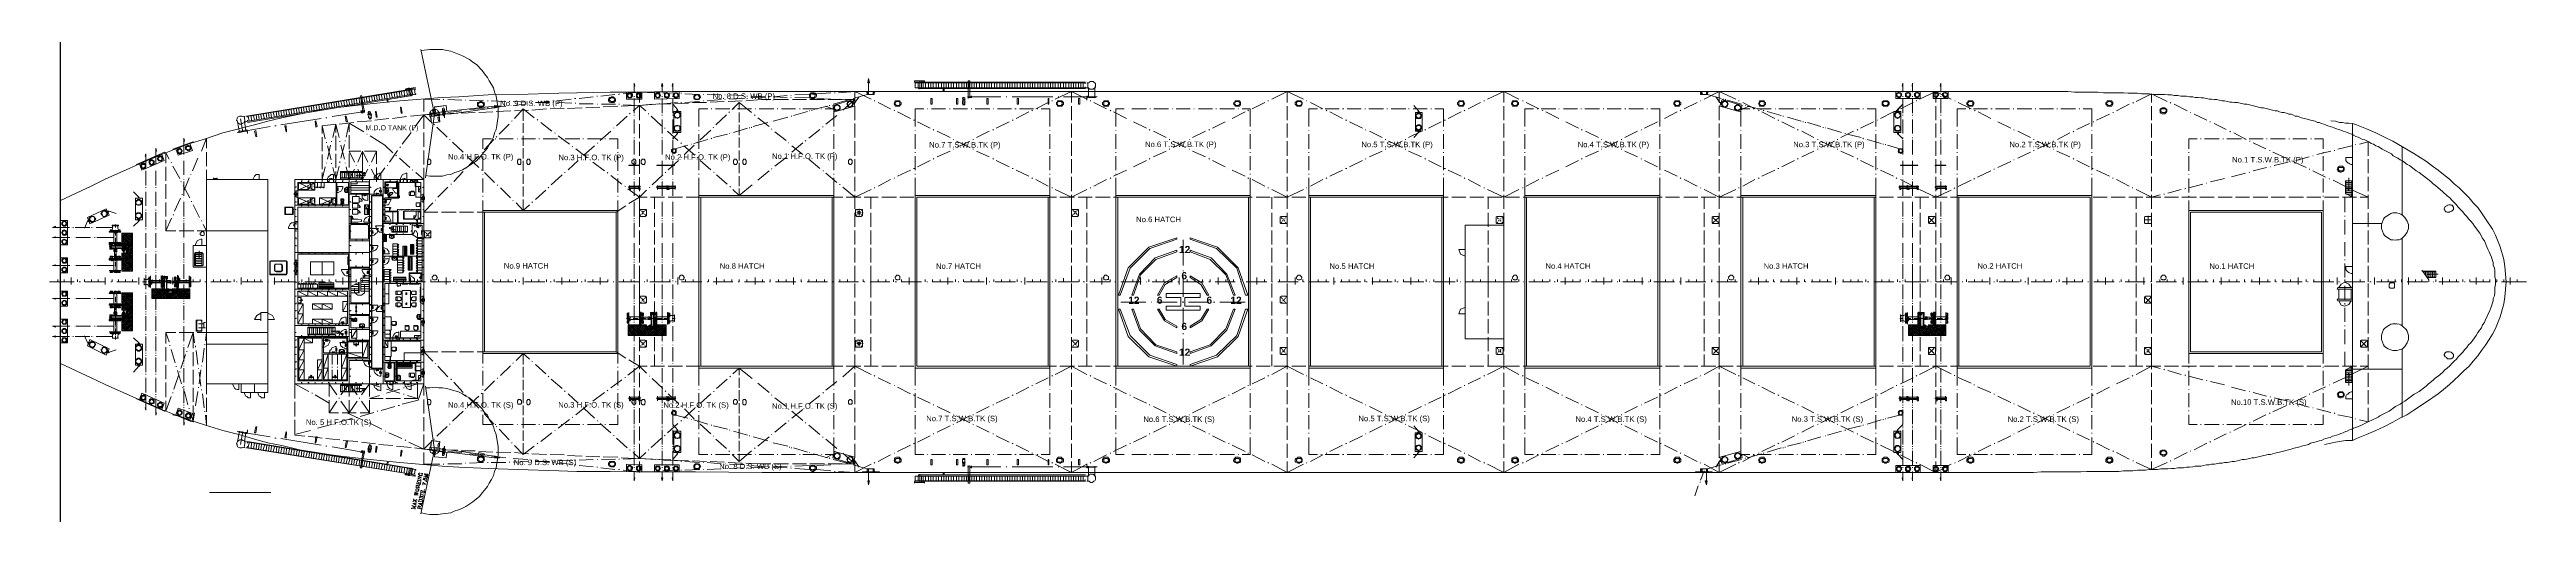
# Model space of a CAD drawing. Header units: millimetres. Extents: x -1005 to 291095, y -4225 to 50669.
import ezdxf

# ---------------------------------------------------------------- set-up
doc = ezdxf.new("R2010")
doc.units = ezdxf.units.MM
doc.layers.add('PDF_Geomertry', color=7, linetype='Continuous')
doc.layers.add('PDF_Text', color=7, linetype='Continuous')
doc.styles.add('PDF SansSerif Bold', font='sanssb__.ttf')
doc.styles.get("Standard").update_dxf_attribs({"font": 'arial.ttf'})

msp = doc.modelspace()

# ---------------------------------------------------------------- linework, layer by layer
at = {"color": 3}
msp.add_xline((304, -120010), (0, 1), dxfattribs=at)
at = {"layer": 'PDF_Geomertry', "lineweight": 5}
for points in [[(43351, 35516), (44384, 43024), (42800, 50669)], [(42869, 50531), (43833, 50669), (45348, 50669), (45830, 50531), (46313, 50462), (46726, 50324), (47690, 49911), (48517, 49498), (48930, 49154), (49343, 48878), (50032, 48189), (50307, 47776), (50652, 47363), (50858, 46950), (51134, 46536), (51340, 46123), (51478, 45641), (51685, 45159), (51891, 43712), (51891, 42748), (51823, 42266), (51754, 41715), (51685, 41233), (51478, 40820), (51340, 40338), (51134, 39855), (50858, 39442), (50652, 39029), (50307, 38616), (50032, 38271), (49687, 37927), (49343, 37514), (48103, 36687), (47690, 36481), (47208, 36274), (46795, 36136), (46313, 35930), (45830, 35861), (45348, 35723), (43833, 35723), (43351, 35792)], [(95420, 45641), (95489, 45641), (95558, 45572), (95558, 45503), (95489, 45434), (95420, 45365), (95420, 45641), (95352, 45641), (95352, 45710), (95420, 45710), (95489, 45641), (95558, 45641), (95558, 45503), (95558, 47225)], [(100999, 46950), (100999, 46881)], [(101344, 46123), (101826, 46123), (101068, 46123), (101068, 46743), (101826, 46743), (101826, 46123)], [(101068, 46743), (101068, 46674), (101068, 46674)], [(101068, 46743), (101068, 46743)], [(101344, 46743), (101826, 46743)], [(121180, 46812), (101482, 46812), (101482, 46743), (121180, 46743)], [(101482, 46743), (101482, 46812)], [(102032, 46812), (101964, 46812), (101826, 46812), (101826, 46950), (101964, 46950), (102032, 46950), (102170, 46950), (102032, 46950)], [(101964, 46743), (101964, 46812), (101964, 46950), (102032, 46950), (102032, 46812), (102032, 46743), (102032, 46605)], [(102170, 46812), (102032, 46812), (102170, 46812), (102170, 46950), (102170, 46881)], [(102032, 46261), (102032, 46123), (102032, 46743)], [(102308, 46123), (102308, 46743)], [(102652, 46123), (102652, 46743)], [(102928, 46123), (102928, 46743)], [(103203, 46123), (103203, 46743)], [(103548, 46123), (103548, 46743)], [(103823, 46123), (103823, 46743)], [(104168, 46123), (104168, 46743)], [(104443, 46123), (104443, 46743)], [(104719, 46123), (104719, 46743)], [(104994, 46123), (104994, 46743)], [(105338, 46123), (105338, 46743)], [(105614, 46123), (105614, 46743)], [(105958, 46123), (105958, 46743)], [(106234, 46123), (106234, 46743)], [(106578, 46123), (106578, 46743)], [(106854, 46123), (106854, 46743)], [(107129, 46123), (107129, 46743)], [(107336, 46054), (107336, 46812), (107336, 46950), (107542, 46950), (107542, 46812), (107542, 46054)], [(107405, 46123), (107405, 46743)], [(107749, 46123), (107749, 46743)], [(108025, 46123), (108025, 46743)], [(108300, 46123), (108300, 46743)], [(108645, 46123), (108645, 46743)], [(108920, 46123), (108920, 46743)], [(109264, 46123), (109264, 46743)], [(109540, 46123), (109540, 46743)], [(109815, 46123), (109815, 46743)], [(110091, 46123), (110091, 46743)], [(110435, 46123), (110435, 46743)], [(110711, 46123), (110711, 46743)], [(111055, 46123), (111055, 46743)], [(111331, 46123), (111331, 46743)], [(111675, 46123), (111675, 46743)], [(111951, 46123), (111951, 46743)], [(112226, 46123), (112226, 46743)], [(112501, 46123), (112501, 46743)], [(112846, 46123), (112846, 46743)], [(113121, 46123), (113121, 46743)], [(113466, 46123), (113466, 46743)], [(113741, 46123), (113741, 46743)], [(114017, 46123), (114017, 46743)], [(114361, 46123), (114361, 46743)], [(114637, 46123), (114637, 46743)], [(114912, 46123), (114912, 46743)], [(115188, 46123), (115188, 46743)], [(115532, 46123), (115532, 46743)], [(115808, 46123), (115808, 46743)], [(116152, 46123), (116152, 46743)], [(116427, 46123), (116427, 46743)], [(116772, 46123), (116772, 46743)], [(117047, 46123), (117047, 46743)], [(117323, 46123), (117323, 46743)], [(117598, 46123), (117598, 46743)], [(117943, 46123), (117943, 46743)], [(118218, 46123), (118218, 46743)], [(118563, 46123), (118563, 46743)], [(118838, 46123), (118838, 46743)], [(119182, 46123), (119182, 46743)], [(119458, 46123), (119458, 46743)], [(119733, 46123), (119733, 46743)], [(120009, 46123), (120009, 46743)], [(120353, 46123), (120353, 46743)], [(120629, 46123), (120629, 46743)], [(120904, 46123), (120904, 46743)], [(121111, 46743), (121111, 46605)], [(121593, 46054), (121662, 45985), (122075, 45985), (122144, 46054), (122282, 46123), (122351, 46261), (122351, 46605), (122282, 46743), (122144, 46812), (122075, 46881), (121662, 46881), (121593, 46743), (121318, 46743)], [(121455, 46054), (121455, 46743)], [(287582, 23532), (287582, 23257), (287444, 23257), (287444, 22912), (287375, 22568), (287375, 21948), (287307, 21604), (287169, 21259), (287169, 20984), (287031, 20639), (286962, 20364), (286687, 19675), (286549, 19400), (286411, 19055), (286273, 18780), (286136, 18435), (285929, 18160), (285791, 17815), (285378, 17264), (285171, 16920), (284758, 16369), (284552, 16025), (284276, 15818), (284069, 15474), (283794, 15198), (283587, 14923), (283036, 14372), (282830, 14096), (282554, 13890), (282279, 13614), (282072, 13339), (281728, 13063), (281452, 12856), (281246, 12581), (280901, 12305), (280695, 12099), (280350, 11892), (280075, 11617), (279524, 11203), (279248, 10928), (278422, 10308), (278077, 10101), (277871, 9964), (276769, 9137), (276493, 8999), (276218, 8793), (275667, 8517), (275391, 8311), (275185, 8173), (274909, 7966), (273807, 7415), (273600, 7278), (272774, 6864), (272567, 6795), (271465, 6244), (271259, 6176), (270983, 6038), (270708, 5969), (270501, 5831), (270226, 5762), (269950, 5625), (269743, 5556), (269468, 5418), (269192, 5349), (268986, 5211), (268435, 5074), (268228, 5005), (267953, 4867), (267402, 4729), (267195, 4660), (266920, 4523), (266644, 4454), (266437, 4385), (265611, 4178), (265404, 4040), (264578, 3834), (264371, 3765), (263545, 3558), (263338, 3489), (261961, 3145), (261754, 3076), (260927, 2870), (260652, 2870), (258999, 2456), (258723, 2456), (258448, 2387), (258104, 2319), (257828, 2250), (257553, 2250), (257002, 2112), (256657, 2043), (256382, 2043), (255831, 1905), (255486, 1905), (255211, 1836), (254866, 1836), (254315, 1699), (253971, 1699), (253696, 1630), (253351, 1630), (253007, 1561), (252731, 1492), (252042, 1492), (251767, 1423), (251354, 1354), (251009, 1354), (250665, 1285), (249976, 1285), (249563, 1217), (249219, 1217), (248805, 1148), (247979, 1148), (247566, 1079), (246601, 1079), (246188, 1010), (245224, 1010), (244673, 941), (243571, 941), (243020, 872), (239232, 872), (238543, 803), (233859, 803), (232964, 734), (144666, 734), (90599, 734), (83023, 734), (75171, 803), (68146, 803), (65115, 872), (61190, 872), (59054, 941), (54233, 1079), (50721, 1217), (47277, 1354), (45279, 1492), (40320, 1905), (36808, 2250), (33364, 2663), (31918, 2870), (30471, 3076), (28474, 3421), (26408, 3903), (24755, 4247), (23170, 4660), (21311, 5211), (19451, 5693), (17385, 6313), (15319, 7002), (13872, 7484), (12495, 8035), (11737, 8380), (5538, 11135), (3885, 11892), (304, 13614), (304, 23257), (304, 13614), (304, 32830), (3885, 34552), (5538, 35379), (11737, 38134), (12495, 38409), (13872, 38960), (15319, 39511), (17385, 40131), (19451, 40820), (23170, 41784), (24755, 42197), (26408, 42610), (28474, 43024), (30471, 43437), (33364, 43850), (36808, 44263), (40320, 44608), (45279, 45021), (47277, 45090), (50721, 45297), (54233, 45365), (59054, 45503), (61190, 45572), (65115, 45641), (68146, 45641), (72554, 45710), (90599, 45710), (144666, 45710), (237028, 45710), (237785, 45641), (240540, 45641), (241229, 45572), (243571, 45572), (244122, 45503), (245224, 45503), (245706, 45434), (246601, 45434), (247083, 45365), (248392, 45365), (248805, 45297), (249219, 45297), (249563, 45228), (249976, 45228), (250321, 45159), (251009, 45159), (251354, 45090), (251767, 45090), (252042, 45021), (252387, 45021), (252731, 44952), (253007, 44952), (253696, 44814), (253971, 44814), (254315, 44746), (254591, 44746), (254866, 44677), (255211, 44608), (255486, 44608), (255831, 44539), (256106, 44470), (256382, 44470), (256657, 44401), (257002, 44401), (257828, 44195), (258104, 44195), (258448, 44126), (259825, 43781), (260101, 43781), (261478, 43437), (261754, 43437), (261961, 43299), (262236, 43230), (262512, 43230), (262787, 43161), (263063, 43024), (263338, 43024), (263545, 42955), (263820, 42817), (264096, 42817), (264371, 42679), (264578, 42610), (265404, 42404), (265611, 42335), (266162, 42197), (266437, 42059), (266644, 42059), (266920, 41922), (267195, 41853), (267402, 41784), (267677, 41646), (268228, 41508), (268435, 41440), (268710, 41302), (268986, 41233), (269192, 41164), (269468, 41026), (269743, 40957), (269950, 40889), (270226, 40751), (270501, 40682), (270708, 40544), (270983, 40406), (271259, 40338), (271465, 40200), (271741, 40062), (272016, 39993), (272567, 39718), (272774, 39580), (273049, 39511), (273325, 39304), (273600, 39236), (273807, 39098), (274083, 38891), (275185, 38340), (275391, 38134), (275942, 37858), (276218, 37651), (276493, 37514), (277044, 37100), (277320, 36963), (277871, 36549), (278077, 36343), (278422, 36136), (279799, 35103), (280075, 34828), (280350, 34621), (280695, 34345), (280901, 34139), (281246, 33863), (281728, 33381), (282072, 33175), (282279, 32899), (282830, 32348), (283036, 32073), (283587, 31522), (283794, 31246), (284069, 30971), (284276, 30695), (284552, 30420), (284758, 30144), (284965, 29800), (285585, 28973), (285791, 28629), (285929, 28353), (286136, 28078), (286411, 27389), (286549, 27114), (286687, 26769), (286824, 26494), (286962, 26149), (287031, 25874), (287169, 25529), (287169, 25185), (287307, 24910), (287375, 24565), (287375, 23876), (287444, 23532), (287444, 23257)], [(41629, 45985), (41629, 45916), (41767, 45365), (22000, 42128)], [(22206, 42817), (41629, 45985), (41629, 45916), (22206, 42748)], [(34948, 44126), (22344, 42059)], [(29025, 43230), (28956, 43850)], [(29369, 43299), (29232, 43919)], [(29645, 43368), (29576, 43988)], [(29920, 43437), (29851, 43988)], [(30196, 43437), (30127, 44057)], [(30540, 43506), (30402, 44126)], [(30816, 43575), (30747, 44126)], [(31160, 43644), (31022, 44195)], [(31435, 43644), (31298, 44263)], [(31711, 43712), (31642, 44263)], [(31987, 43781), (31918, 44332)], [(32331, 43781), (32193, 44401)], [(32606, 43850), (32538, 44401)], [(32882, 43919), (32813, 44470)], [(33157, 43919), (33088, 44539)], [(33502, 43988), (33364, 44608)], [(41767, 45228), (33708, 43919)], [(33777, 44057), (33708, 44608)], [(34122, 44057), (33984, 44677)], [(34397, 44126), (34259, 44746)], [(34673, 44195), (34604, 44814)], [(34948, 44195), (34879, 44814)], [(35293, 44263), (35155, 44883)], [(35568, 44332), (35499, 44952)], [(35912, 44263), (35844, 45021), (35775, 45228), (35637, 45159), (35706, 45021), (35775, 44263)], [(35844, 44401), (35775, 44952)], [(35981, 43230), (35981, 43230), (35912, 43161), (35912, 43437), (35981, 43230), (35775, 44401)], [(36050, 43506), (36050, 43506), (36119, 43299), (35912, 44401)], [(36188, 44401), (36050, 45021)], [(36463, 44470), (36326, 45090)], [(36739, 44539), (36670, 45090)], [(37083, 44608), (36946, 45159)], [(37359, 44608), (37290, 45159)], [(37634, 44677), (37565, 45228)], [(37910, 44746), (37841, 45297)], [(38254, 44746), (38116, 45365)], [(38530, 44814), (38461, 45365)], [(38805, 44814), (38736, 45434)], [(38874, 44401), (38874, 44470), (38874, 44608), (38874, 44470), (38736, 44746)], [(38874, 44470), (38943, 44470), (38874, 44814)], [(38874, 44608), (38874, 44608)], [(39150, 44883), (39012, 45503)], [(39425, 44952), (39287, 45572)], [(39701, 45021), (39632, 45572)], [(40045, 45021), (39907, 45641)], [(40320, 45090), (40252, 45710)], [(40596, 45159), (40458, 45710)], [(40871, 45159), (40803, 45779)], [(41009, 45848), (41009, 45916), (40940, 45985), (40940, 45985)], [(41147, 45848), (41147, 45916), (41147, 46054), (41078, 45985), (41147, 46054), (41285, 46054), (41354, 45985), (41147, 45916), (41078, 45916), (41009, 45916), (41078, 45916), (41078, 45848)], [(41078, 45916), (41078, 45985)], [(41216, 45365), (41216, 45228), (41078, 45848), (41147, 45710)], [(42111, 46054), (42111, 46123), (42111, 46192), (42111, 46192), (41422, 46054), (41629, 45159), (41422, 46054), (41285, 46054), (41422, 46123), (41491, 45985), (42111, 46123)], [(41354, 45848), (42042, 45985), (42111, 45365), (42180, 45365), (42180, 45434), (42111, 45434)], [(41767, 45916), (41354, 45848), (41422, 45297)], [(42111, 45365), (41422, 45297), (41905, 45365)], [(41836, 45365), (41698, 45916)], [(42042, 45916), (42042, 45916), (42111, 45916), (42111, 45985), (42042, 45985), (42042, 45985)], [(45004, 44746), (43144, 44814), (43144, 43368)], [(45555, 43024), (45693, 43024), (45624, 43368), (45279, 43368), (45348, 42955), (45693, 43024), (46381, 43093), (51478, 43781), (51547, 43781), (51478, 44057), (51547, 43781), (52029, 43919), (52029, 43919)], [(45486, 44746), (45417, 44746)], [(45693, 43368), (46381, 43437), (51478, 43988), (52098, 43988), (51478, 43919), (52098, 43988), (52098, 43988)], [(47621, 44677), (45968, 44746)], [(48103, 44677), (48034, 44677)], [(50170, 44608), (48517, 44677)], [(50721, 44608), (50652, 44608)], [(52787, 44539), (51065, 44608)], [(51134, 43781), (52787, 43988)], [(52029, 43988), (52029, 43988), (51478, 44057), (51478, 43988), (51478, 43781)], [(51478, 43850), (52167, 43988), (52098, 43988)], [(53269, 44539), (53200, 44539)], [(53269, 44057), (53269, 44057)], [(55404, 44470), (53682, 44539)], [(53682, 44057), (55404, 44263)], [(55886, 44470), (55817, 44470)], [(55817, 44332), (55886, 44332)], [(57952, 44401), (56299, 44401), (57952, 44539)], [(58366, 44608), (58435, 44608)], [(58435, 44401), (58366, 44401)], [(58848, 44608), (60501, 44814)], [(60570, 44332), (58917, 44401)], [(60914, 44883), (61052, 44883)], [(61052, 44332), (60983, 44332)], [(61465, 44883), (63118, 45090)], [(63118, 44263), (61465, 44263)], [(63876, 43850), (62223, 43781)], [(63531, 45159), (63600, 45159)], [(63669, 44195), (63600, 44195)], [(64013, 45159), (65666, 45365)], [(65735, 44195), (64082, 44195)], [(66011, 43988), (64289, 43919)], [(66080, 45365), (66217, 45434)], [(66217, 44195), (66149, 44195)], [(68077, 44057), (66424, 43988)], [(66631, 45434), (68559, 45641), (68559, 44401)], [(67802, 43437), (68559, 44057), (66631, 44126)], [(67939, 46674), (67939, 45641)], [(67939, 45365), (67939, 45365)], [(67939, 45159), (67939, 45090)], [(67939, 44883), (67939, 43161)], [(70143, 44195), (68490, 44057)], [(70419, 45572), (68559, 45641)], [(69317, 43437), (68559, 44057), (70488, 44195)], [(68559, 42335), (68559, 43988)], [(70557, 45641), (70557, 45641)], [(72278, 44263), (70557, 44195)], [(70970, 45572), (70901, 45572)], [(70901, 44263), (70970, 44263)], [(71245, 46674), (71245, 45641)], [(71245, 45365), (71245, 45365)], [(71245, 45159), (71245, 45090)], [(71245, 44883), (71245, 43161)], [(73036, 45503), (71314, 45572)], [(71383, 44263), (73036, 44401)], [(72485, 46674), (72485, 45641)], [(72485, 45365), (72485, 45365)], [(72485, 45159), (72485, 45090)], [(72485, 44883), (72485, 43161)], [(73036, 43575), (73036, 43575), (73036, 43506), (73036, 43437), (73036, 43506), (73036, 43575), (72485, 44195)], [(74345, 44332), (72692, 44263)], [(73518, 45503), (73449, 45503)], [(73449, 44401), (73518, 44401)], [(75653, 45365), (73931, 45434)], [(73931, 44401), (75653, 44539)], [(76480, 44401), (74827, 44401)], [(76135, 45365), (76067, 45365)], [(76067, 44608), (76135, 44608)], [(78202, 45297), (76549, 45365)], [(76549, 44608), (78202, 44746)], [(78546, 44539), (76893, 44470)], [(78684, 45297), (78615, 45297)], [(78615, 44746), (78684, 44746)], [(80681, 44608), (79028, 44539)], [(80819, 45228), (79166, 45297)], [(79166, 44814), (80819, 44883)], [(79510, 43575), (80337, 44401), (81783, 43230)], [(80337, 43575), (80337, 44401)], [(84056, 44746), (82954, 44746), (81094, 44608)], [(81301, 45159), (81232, 45159)], [(81232, 44883), (81301, 44883)], [(83367, 45090), (81714, 45159)], [(81714, 44952), (83367, 45021)], [(83781, 45090), (83918, 45090), (83849, 45090)], [(85985, 45021), (84332, 45090), (85985, 45228)], [(84469, 44746), (86122, 44746)], [(86398, 45228), (86467, 45228)], [(86467, 45021), (86398, 45021)], [(86604, 44746), (88257, 44746)], [(86880, 45297), (88602, 45365)], [(88602, 44952), (86880, 45021)], [(88671, 44746), (90393, 44746)], [(89015, 45365), (89084, 45365)], [(89084, 44883), (89015, 44883)], [(89084, 43575), (90737, 43988)], [(89497, 45434), (91150, 45572)], [(91150, 44814), (89497, 44883)], [(91288, 43644), (91288, 43644), (90530, 43988)], [(90806, 44746), (92459, 44746)], [(90944, 44057), (91012, 44057)], [(91219, 44126), (91219, 44126)], [(91426, 44195), (93079, 44677)], [(91563, 45572), (91632, 45572)], [(91632, 44814), (91632, 44814)], [(92046, 45572), (93974, 45710)], [(93974, 44746), (92114, 44814)], [(92872, 44746), (93974, 44746), (92528, 43506)], [(93285, 44746), (93354, 44746)], [(93561, 44814), (93561, 44814)], [(93767, 44883), (95420, 45365), (96247, 45365), (96109, 45434), (96109, 45572), (96178, 45641), (96247, 45641), (96316, 45641), (96316, 45710), (96247, 45710)], [(94043, 44401), (93836, 44332), (93905, 44332), (93905, 44401), (93836, 44401), (93836, 44401)], [(93905, 44263), (93905, 44263), (93974, 44332), (93974, 44401), (93836, 44401), (93836, 44401)], [(95903, 44814), (93974, 45710), (93974, 44401), (93974, 44401)], [(93974, 44401), (93974, 44401), (94456, 45090)], [(93974, 42335), (93974, 43988)], [(95420, 45710), (96247, 45710), (96178, 45641), (96109, 45641), (96109, 45572), (96109, 45503), (96109, 45434), (96109, 45365), (96178, 45365), (96247, 45365), (96247, 45641)], [(95420, 45365), (95558, 45365), (95558, 45503)], [(95558, 45710), (95558, 45641)], [(96316, 44608), (96247, 44608)], [(98175, 43644), (96729, 44401)], [(101068, 46192), (101068, 46123), (101068, 46123)], [(101068, 46192), (101068, 46192)], [(121524, 46123), (101482, 46123), (101482, 46054), (109678, 46054)], [(101482, 46054), (101482, 46123)], [(104374, 46054), (104374, 45779)], [(104512, 46054), (104512, 45779), (104443, 45779)], [(106923, 44952), (106923, 44608), (106647, 44608), (106923, 44608), (106923, 44608)], [(106647, 44746), (106647, 44746)], [(106647, 44608), (106647, 44608)], [(106647, 44470), (106647, 44608), (106923, 44608), (106991, 44470), (106647, 44470), (106647, 44263), (106923, 44263), (106923, 44470)], [(106716, 44952), (106716, 45021), (106854, 45021), (106854, 44952)], [(106716, 44883), (106716, 44608), (106716, 44608)], [(106716, 44263), (106716, 44126), (106716, 44126)], [(106785, 45021), (106785, 44952)], [(106923, 44608), (106923, 44608)], [(106923, 44263), (106923, 44126), (106923, 44126)], [(111193, 45090), (107267, 45090)], [(107336, 46192), (107336, 45021), (107336, 45021), (107336, 45228), (107336, 44952), (107336, 44883)], [(107336, 45021), (107336, 45021), (107336, 45021), (107336, 45159), (107336, 45228), (107336, 45228)], [(107336, 44952), (107336, 45228)], [(107749, 45021), (107680, 45021), (107542, 45021), (107542, 45021), (107336, 45021), (107336, 45021)], [(107542, 46192), (107542, 45021), (107542, 45021), (107542, 45228), (107542, 44952), (107542, 44952)], [(107542, 44952), (107542, 45228)], [(107542, 45021), (107542, 45021), (107542, 45159), (107542, 45090), (107680, 45090)], [(107542, 45090), (107542, 45090)], [(107749, 45159), (107680, 45159), (107680, 45159)], [(108369, 46054), (121180, 46054)], [(111882, 45090), (111813, 45090)], [(117323, 45090), (112501, 45090)], [(115325, 43644), (116772, 44401)], [(117185, 44608), (117254, 44608)], [(117598, 44814), (119527, 45710)], [(118012, 45090), (117943, 45090)], [(122557, 45090), (118563, 45090)], [(119527, 44401), (119527, 45710), (121318, 44814)], [(119527, 42335), (119527, 43988)], [(121111, 46261), (121111, 46123)], [(121318, 44677), (121318, 44952), (121318, 45159), (121386, 45159), (121386, 44952), (121318, 44952)], [(121455, 45090), (121386, 45090)], [(121386, 45021), (121455, 45021)], [(121524, 46192), (121524, 45021), (122282, 45021), (122351, 45021), (122351, 45090), (122282, 45090), (121524, 45090)], [(121800, 44608), (121731, 44608)], [(123659, 43644), (122144, 44401)], [(122282, 45021), (122282, 46261)], [(122282, 46192), (122282, 46192)], [(140809, 43644), (142324, 44401)], [(142669, 44608), (142738, 44608)], [(143151, 44814), (144942, 45710)], [(144942, 44401), (144942, 45710), (146870, 44814)], [(144942, 42335), (144942, 43988)], [(147283, 44608), (147215, 44608)], [(149143, 43644), (147697, 44401)], [(160370, 43230), (160370, 43299), (160439, 43368), (160507, 43368), (160507, 43299), (160507, 43230), (160507, 43299), (160439, 43299), (160439, 43368), (160439, 43299), (160370, 43299), (160439, 43230), (160439, 43437), (159888, 44057)], [(166293, 43644), (167739, 44401)], [(168153, 44608), (168221, 44608)], [(168566, 44814), (170494, 45710)], [(172285, 44814), (170494, 45710), (170494, 44401)], [(170494, 42335), (170494, 43988)], [(172767, 44608), (172698, 44608)], [(174627, 43644), (173112, 44401)], [(191777, 43644), (193292, 44401)], [(193636, 44608), (193705, 44608)], [(194532, 45710), (194601, 45710), (194601, 45641), (194532, 45641), (194394, 45503), (194532, 45365), (194463, 45365), (194394, 45434), (194394, 45503), (194394, 45572), (194463, 45641), (194532, 45641), (194532, 45710), (193705, 45710)], [(196116, 44883), (194532, 45365), (193705, 45365), (193705, 45641)], [(194119, 44814), (195909, 45710), (197838, 44814)], [(194394, 45710), (194394, 45641)], [(194532, 45365), (194532, 45641)], [(196047, 44401), (195909, 44401), (195978, 44401), (195496, 45090)], [(195909, 44401), (195909, 45710)], [(196116, 44332), (195909, 44401), (195978, 44401)], [(195909, 42335), (195909, 43988)], [(195978, 44401), (196047, 44401), (196047, 44401)], [(196047, 44332), (196047, 44401), (196116, 44401), (196047, 44401), (196047, 44263)], [(196391, 44814), (196323, 44814)], [(196667, 44746), (196598, 44746)], [(198527, 44195), (196874, 44677)], [(198251, 44608), (198182, 44608)], [(198527, 43644), (198664, 43644), (199422, 43988)], [(200111, 43644), (198664, 44401)], [(198733, 44126), (198733, 44126)], [(199009, 44057), (198940, 44057)], [(200868, 43575), (199215, 43988)], [(217261, 43644), (218776, 44401)], [(217536, 45641), (217536, 46674)], [(217536, 45365), (217536, 45365)], [(217536, 45090), (217536, 45159)], [(217536, 43161), (217536, 44883)], [(218707, 45641), (218707, 46674)], [(218707, 45365), (218707, 45365)], [(218707, 45090), (218707, 45159)], [(218707, 43161), (218707, 44883)], [(219120, 44608), (219189, 44608)], [(223253, 44814), (221462, 45710), (219533, 44814)], [(221462, 44401), (221462, 45710)], [(221462, 42335), (221462, 43988)], [(222013, 45641), (222013, 46674)], [(222013, 45365), (222013, 45365)], [(222013, 45090), (222013, 45159)], [(222013, 43161), (222013, 44883)], [(223735, 44608), (223666, 44608)], [(225594, 43644), (224079, 44401)], [(242744, 43437), (244260, 44195)], [(244673, 44332), (244742, 44401)], [(245086, 44539), (246877, 45434), (248737, 44539)], [(246877, 44401), (246877, 45434)], [(246877, 42335), (246877, 43988)], [(249150, 44332), (249081, 44401)], [(251078, 43437), (249563, 44195)], [(21931, 42059), (21793, 41991), (21724, 41922), (21586, 41853), (21449, 41853), (21311, 41922), (21242, 41991), (21104, 42266), (21035, 42335), (21104, 42473), (21104, 42610), (21173, 42679), (21449, 42817), (21655, 42817), (21793, 42748), (22069, 42817)], [(21104, 40889), (25030, 41577)], [(21173, 42128), (21380, 40889), (22137, 41026), (22000, 42197)], [(21173, 42059), (21173, 42059)], [(22275, 41164), (22137, 41095), (21380, 41026), (21311, 41026), (21311, 40889), (21380, 40889)], [(21793, 40957), (21517, 42473)], [(22069, 42059), (21931, 42817)], [(22275, 41026), (22137, 41026)], [(22275, 42817), (22344, 42679)], [(22344, 42335), (22344, 42197)], [(22344, 40957), (22344, 40751)], [(22551, 42197), (22413, 42817)], [(22826, 42266), (22757, 42817)], [(23170, 42335), (23033, 42886)], [(23446, 42335), (23377, 42955)], [(23722, 42404), (23653, 43024)], [(23997, 42473), (23928, 43024)], [(24341, 42473), (24204, 43093)], [(24617, 42542), (24548, 43161)], [(24892, 42610), (24823, 43230)], [(25168, 42610), (25099, 43230)], [(25512, 42679), (25375, 43299)], [(25581, 41646), (25719, 41646)], [(25788, 42748), (25719, 43368)], [(26063, 42817), (25994, 43368)], [(26408, 42817), (26270, 43437)], [(26270, 41784), (31022, 42542)], [(26683, 42886), (26614, 43437)], [(26959, 42955), (26890, 43506)], [(27303, 43024), (27165, 43575)], [(27578, 43024), (27441, 43644)], [(27854, 43093), (27785, 43644)], [(28198, 43093), (28061, 43712)], [(28474, 43161), (28336, 43781)], [(28749, 43230), (28680, 43781)], [(32744, 40889), (32744, 41853), (31160, 41646)], [(31160, 40751), (31160, 41646), (31504, 40131)], [(31573, 42610), (31711, 42610)], [(32331, 42748), (36188, 43368)], [(32400, 40269), (32744, 41853), (33157, 40269)], [(33157, 41853), (34879, 42059)], [(33984, 40338), (34328, 41991), (34328, 40957)], [(34328, 41991), (36050, 40957)], [(35293, 42128), (36946, 42266)], [(35775, 43230), (35844, 43230), (35775, 43230), (35775, 43161), (35706, 43437), (35775, 43437), (35706, 43368)], [(35844, 43230), (35775, 43437), (35775, 43230), (35912, 43299), (35912, 43230), (35981, 43230), (35912, 43506), (35912, 43506)], [(35912, 43230), (35912, 43368), (35775, 43368)], [(35912, 43437), (35912, 43437)], [(36119, 43299), (36119, 43299), (35981, 43299)], [(36119, 43506), (36119, 43506)], [(36119, 43299), (36119, 43299), (36119, 43437), (36119, 43368)], [(36119, 43437), (36119, 43368)], [(36119, 43230), (36119, 43230), (36119, 43299), (36119, 43299)], [(36877, 43093), (36877, 43161), (36532, 43093), (36532, 43093)], [(36532, 43093), (36877, 43161)], [(36601, 43299), (36601, 43368), (36739, 43368), (36739, 43299)], [(36601, 43230), (36601, 43024)], [(36877, 42886), (36946, 42610), (36601, 42610), (36601, 42817)], [(36670, 43368), (36739, 43368), (36739, 43368)], [(36670, 42955), (36670, 42955)], [(36877, 42610), (36877, 42473), (36877, 42542), (36670, 42473), (36739, 42473), (36670, 42610)], [(36739, 42473), (36877, 42473)], [(36808, 43299), (36808, 43024), (36808, 42955)], [(37359, 42335), (39012, 42542)], [(39425, 42542), (41078, 42748)], [(42111, 41577), (43144, 42955), (41560, 42817)], [(41836, 41164), (41905, 41233)], [(45004, 43024), (43144, 42955), (45073, 43161)], [(43144, 41302), (43144, 42955), (43971, 42128)], [(43902, 42679), (43833, 42817), (43833, 43230), (43902, 43299), (43971, 43437), (44109, 43506), (44177, 43575), (44591, 43575), (44728, 43506), (44797, 43437), (44866, 43299), (44935, 43230), (45004, 43093), (45004, 42955), (44935, 42817)], [(43833, 43161), (44866, 43230), (43833, 43093)], [(45348, 42955), (44935, 42955), (44935, 42886), (45004, 42128), (44935, 42886), (43902, 42748), (44040, 41991), (43971, 42748), (44935, 42886), (43902, 42817), (44935, 42955)], [(43902, 42817), (43902, 42748)], [(43971, 43161), (44040, 42817)], [(44315, 41853), (44384, 41784)], [(44660, 41508), (45899, 40338)], [(44935, 42679), (44797, 42679), (44866, 42266), (45004, 42266)], [(44866, 43230), (45279, 43299), (45417, 43299)], [(45348, 43368), (45279, 43437), (45624, 43437), (45624, 43368)], [(45555, 43506), (45348, 43437), (45348, 43437)], [(45348, 43437), (45348, 43506)], [(45348, 43024), (45486, 43024)], [(45417, 43368), (45486, 42955), (45486, 42886), (45417, 42886), (45417, 42955), (45555, 42955), (45417, 42886), (45417, 42955)], [(47139, 43161), (45417, 43093)], [(45486, 43368), (45555, 42955), (45555, 42955)], [(45486, 43299), (45693, 43299)], [(45486, 43230), (45555, 43230)], [(45555, 42955), (45555, 42955), (45555, 42679), (45486, 42955)], [(45555, 43575), (45555, 43506), (45555, 43437)], [(45555, 42679), (45555, 42679)], [(45968, 43230), (47621, 43437)], [(49205, 43230), (47552, 43161)], [(48103, 43506), (48103, 43506)], [(48517, 43575), (50238, 43712)], [(51272, 43299), (49619, 43230)], [(50652, 43781), (50721, 43781)], [(53407, 43437), (51685, 43368)], [(53200, 41853), (52029, 40682)], [(53544, 42266), (53476, 42197)], [(53820, 42542), (54853, 43644), (56162, 42610)], [(55473, 43506), (53820, 43437)], [(54853, 43644), (54853, 42266)], [(54853, 41991), (54853, 40820)], [(57608, 43644), (55886, 43506)], [(56506, 42404), (56575, 42335)], [(56919, 42059), (58228, 41026)], [(59674, 43712), (58021, 43644)], [(61809, 43781), (60088, 43712)], [(65184, 41026), (63945, 39924)], [(65529, 41440), (65529, 41371)], [(67113, 42817), (65873, 41646)], [(67457, 43161), (67388, 43093)], [(67939, 42955), (67939, 42886)], [(67939, 42679), (67939, 42679)], [(67939, 42404), (67939, 40751)], [(68559, 40200), (68559, 41853)], [(69592, 43093), (69661, 43093)], [(69937, 42817), (71176, 41646)], [(71245, 42955), (71245, 42886)], [(71245, 42679), (71245, 42679)], [(71245, 42404), (71245, 40751)], [(71521, 41371), (71590, 41371)], [(71865, 41026), (73105, 39924)], [(72485, 42955), (72485, 42886)], [(72485, 42679), (72485, 42679)], [(72485, 42404), (72485, 40751)], [(73036, 43575), (73036, 43437)], [(75584, 41577), (75584, 43644), (76618, 43644)], [(75584, 41095), (75584, 41164)], [(76962, 41164), (75722, 39993)], [(77031, 43644), (77100, 43644)], [(77306, 41508), (77237, 41440)], [(77513, 43644), (79235, 43644)], [(78822, 42955), (77582, 41784)], [(79166, 43299), (79097, 43230)], [(79579, 43644), (79717, 43644)], [(79648, 40889), (81301, 41371)], [(80130, 43644), (81783, 43644)], [(80337, 42059), (80337, 43230)], [(80337, 40544), (80337, 41784)], [(81508, 41440), (81577, 41440)], [(81783, 41440), (81783, 41508)], [(81990, 41577), (83712, 42059)], [(82128, 42955), (82196, 42886)], [(82196, 43644), (82265, 43644)], [(82541, 42610), (83849, 41577)], [(82679, 43644), (84400, 43644)], [(83918, 42059), (83918, 42059)], [(84125, 42128), (84125, 42128)], [(84125, 41302), (84194, 41233)], [(84332, 42197), (86053, 42679)], [(84538, 40957), (85847, 39924)], [(84814, 43644), (84883, 43644)], [(85296, 43644), (86949, 43644)], [(86260, 42748), (86260, 42748)], [(86467, 42817), (86536, 42817)], [(86742, 42886), (88395, 43368)], [(87431, 43644), (87500, 43644)], [(87844, 43644), (89566, 43644)], [(89842, 41233), (88533, 40200)], [(88602, 43437), (88671, 43437)], [(88877, 43437), (88877, 43506)], [(89979, 43644), (90048, 43644)], [(90186, 41577), (90186, 41508)], [(90461, 43644), (91495, 43644), (91495, 41577)], [(91839, 42886), (90530, 41853)], [(91426, 43712), (91357, 43712), (91357, 43644), (91426, 43644), (91288, 43644), (91357, 43644), (91357, 43644)], [(91288, 43644), (91357, 43644), (91357, 43644)], [(91426, 43781), (91426, 43712), (91357, 43712), (91357, 43644), (91426, 43575)], [(91495, 41164), (91495, 41095)], [(92183, 43230), (92183, 43230)], [(93974, 40269), (93974, 41922)], [(98658, 43437), (98589, 43506)], [(100517, 42542), (99002, 43299)], [(100999, 42335), (100862, 42335)], [(101068, 41577), (101068, 43644), (102101, 43644)], [(101068, 41095), (101068, 41164)], [(102859, 41371), (101344, 42128)], [(102515, 43644), (102584, 43644)], [(102997, 43644), (104650, 43644)], [(103272, 41164), (103203, 41233)], [(105201, 40269), (103685, 41026)], [(105132, 43644), (105201, 43644)], [(105545, 43644), (107267, 43644)], [(107680, 43644), (107749, 43644)], [(108162, 43644), (109884, 43644)], [(108300, 40269), (109815, 41026)], [(110229, 41164), (110298, 41233)], [(110298, 43644), (110366, 43644)], [(110642, 41371), (112157, 42128)], [(110780, 43644), (112433, 43644)], [(112501, 42335), (112639, 42335)], [(112846, 43644), (112984, 43644)], [(112984, 42542), (114499, 43299)], [(113397, 43644), (115050, 43644)], [(114843, 43437), (114912, 43506)], [(115463, 43644), (115532, 43644)], [(115945, 43644), (116978, 43644), (116978, 41577)], [(116978, 41164), (116978, 41095)], [(119527, 40269), (119527, 41922)], [(124141, 43437), (124073, 43506)], [(126001, 42542), (124486, 43299)], [(124761, 41577), (124761, 43644), (125726, 43644)], [(124761, 41095), (124761, 41164)], [(126208, 43644), (126208, 43644)], [(126414, 42335), (126414, 42335)], [(126621, 43644), (128343, 43644)], [(128343, 41371), (126828, 42128)], [(128756, 41164), (128687, 41233)], [(128756, 43644), (128825, 43644)], [(130685, 40269), (129169, 41026)], [(129238, 43644), (130960, 43644)], [(131373, 43644), (131442, 43644)], [(131855, 43644), (133508, 43644)], [(133784, 40269), (135299, 41026)], [(133922, 43644), (133991, 43644)], [(134473, 43644), (136126, 43644)], [(135712, 41164), (135781, 41233)], [(136126, 41371), (137641, 42128)], [(136539, 43644), (136608, 43644)], [(137021, 43644), (138743, 43644)], [(138054, 42335), (138054, 42335)], [(138467, 42542), (139983, 43299)], [(139156, 43644), (139225, 43644)], [(139638, 43644), (140603, 43644), (140603, 41577)], [(140327, 43437), (140396, 43506)], [(140603, 41164), (140603, 41095)], [(144942, 40269), (144942, 41922)], [(147490, 41577), (147490, 43644), (148523, 43644)], [(147490, 41095), (147490, 41164)], [(148936, 43644), (149005, 43644)], [(149419, 43644), (151072, 43644)], [(149625, 43437), (149556, 43506)], [(151485, 42542), (149970, 43299)], [(151485, 43644), (151623, 43644)], [(151967, 42335), (151829, 42335)], [(152036, 43644), (153689, 43644)], [(153827, 41371), (152311, 42128)], [(154102, 43644), (154171, 43644)], [(154240, 41164), (154171, 41233)], [(154584, 43644), (156306, 43644)], [(156168, 40269), (154653, 41026)], [(156719, 43644), (156788, 43644)], [(157201, 43644), (158923, 43644)], [(159268, 43644), (159337, 43644)], [(159268, 40269), (160783, 41026)], [(159819, 43644), (161472, 43644)], [(160439, 40889), (160439, 40957), (160439, 40889), (159888, 40269)], [(160370, 41026), (160370, 40957), (160507, 40957), (160507, 41026), (160439, 40957), (160370, 41026), (160439, 41026)], [(160439, 40889), (160439, 40889), (160439, 41026)], [(160439, 40957), (160439, 40957)], [(161196, 41164), (161265, 41233)], [(161609, 41371), (163125, 42128)], [(161885, 43644), (161954, 43644)], [(162367, 43644), (163400, 43644), (163400, 41577)], [(163400, 41164), (163400, 41095)], [(163469, 42335), (163607, 42335)], [(163951, 42542), (165466, 43299)], [(165811, 43437), (165880, 43506)], [(170494, 40269), (170494, 41922)], [(172974, 41577), (172974, 43644), (174007, 43644)], [(172974, 41095), (172974, 41164)], [(174420, 43644), (174489, 43644)], [(174902, 43644), (176624, 43644)], [(175109, 43437), (175040, 43506)], [(176969, 42542), (175453, 43299)], [(176969, 43644), (177037, 43644)], [(177382, 42335), (177382, 42335)], [(177520, 43644), (179173, 43644)], [(179310, 41371), (177795, 42128)], [(179586, 43644), (179655, 43644)], [(179724, 41164), (179655, 41233)], [(180068, 43644), (181790, 43644)], [(181652, 40269), (180137, 41026)], [(182203, 43644), (182272, 43644)], [(182685, 43644), (184338, 43644)], [(184752, 43644), (184889, 43644)], [(184752, 40269), (186267, 41026)], [(185234, 43644), (186956, 43644)], [(186680, 41164), (186749, 41233)], [(187093, 41371), (188609, 42128)], [(187369, 43644), (187438, 43644)], [(187851, 43644), (188884, 43644), (188884, 41577)], [(188884, 41164), (188884, 41095)], [(189022, 42335), (189022, 42335)], [(189435, 42542), (190950, 43299)], [(191295, 43437), (191364, 43506)], [(195909, 40269), (195909, 41922)], [(198458, 41577), (198458, 43644), (199491, 43644)], [(198527, 43575), (198458, 43575)], [(198458, 41095), (198458, 41164)], [(198527, 43781), (198527, 43712), (198595, 43712), (198595, 43644), (198527, 43575), (198527, 43644), (198595, 43644), (198595, 43712), (198527, 43712), (198527, 43712)], [(198595, 43644), (198595, 43644), (198664, 43644), (198664, 43644)], [(198664, 43644), (198595, 43644), (198595, 43644)], [(199904, 43644), (199973, 43644)], [(200386, 43644), (202039, 43644)], [(200593, 43437), (200524, 43506)], [(202452, 42542), (200937, 43299)], [(201144, 43437), (201075, 43506)], [(201350, 43437), (201350, 43437)], [(203210, 42886), (201557, 43368)], [(202521, 43644), (202590, 43644)], [(202935, 42335), (202797, 42335)], [(202935, 43644), (204656, 43644)], [(204794, 41371), (203279, 42128)], [(203486, 42817), (203417, 42817)], [(203692, 42748), (203692, 42748)], [(205552, 42197), (203968, 42679)], [(205070, 43644), (205139, 43644)], [(205207, 41164), (205139, 41233)], [(205552, 43644), (207274, 43644)], [(207067, 40269), (205621, 41026)], [(205827, 42128), (205758, 42128)], [(206103, 42059), (206034, 42059)], [(207894, 41577), (206309, 42059)], [(207687, 43644), (207756, 43644)], [(208169, 43644), (209822, 43644)], [(208169, 41440), (208169, 41508)], [(208445, 41440), (208376, 41440)], [(210304, 40889), (208651, 41371)], [(210235, 43644), (210304, 43644)], [(210235, 40269), (211751, 41026)], [(210786, 43644), (212439, 43644)], [(212164, 41164), (212233, 41233)], [(212577, 41371), (214092, 42128)], [(212853, 43644), (212921, 43644)], [(213335, 43644), (214368, 43644), (214368, 41577)], [(214368, 41164), (214368, 41095)], [(214506, 42335), (214574, 42335)], [(214919, 42542), (216434, 43299)], [(216778, 43437), (216847, 43506)], [(217536, 42886), (217536, 42955)], [(217536, 42679), (217536, 42679)], [(217536, 40751), (217536, 42404)], [(218707, 42886), (218707, 42955)], [(218707, 42679), (218707, 42679)], [(218707, 40751), (218707, 42404)], [(221462, 40269), (221462, 41922)], [(222013, 42886), (222013, 42955)], [(222013, 42679), (222013, 42679)], [(222013, 40751), (222013, 42404)], [(223941, 41577), (223941, 43644), (224975, 43644)], [(223941, 41095), (223941, 41164)], [(225388, 43644), (225457, 43644)], [(225870, 43644), (227523, 43644)], [(226077, 43437), (226008, 43506)], [(227936, 42542), (226421, 43299)], [(227936, 43644), (228074, 43644)], [(228349, 42335), (228349, 42335)], [(228487, 43644), (230140, 43644)], [(230278, 41371), (228763, 42128)], [(230553, 43644), (230622, 43644)], [(230691, 41164), (230622, 41233)], [(231036, 43644), (232757, 43644)], [(232620, 40269), (231104, 41026)], [(233171, 43644), (233240, 43644)], [(233653, 43644), (235306, 43644)], [(235719, 43644), (235788, 43644)], [(236201, 43644), (237923, 43644)], [(237648, 40957), (237716, 41026)], [(238061, 41233), (239576, 41922)], [(238336, 43644), (238405, 43644)], [(238818, 43644), (239852, 43644), (239852, 41577)], [(239852, 41164), (239852, 41095)], [(239989, 42128), (240058, 42128)], [(240403, 42335), (241918, 43024)], [(242331, 43230), (242400, 43230)], [(246877, 40269), (246877, 41922)], [(251491, 43230), (251423, 43230)], [(253420, 42335), (251905, 43024)], [(253833, 42128), (253764, 42128)], [(255693, 41233), (254247, 41922)], [(256175, 40957), (256106, 41026)], [(270570, 4523), (270570, 41922), (271052, 41784), (272223, 41302), (273325, 40820), (274358, 40338), (275322, 39855), (277802, 38409), (279317, 37445), (280006, 36894), (280695, 36412), (281314, 35930), (282003, 35379), (282554, 34828), (283174, 34345), (284345, 33175), (284827, 32555), (285378, 32004), (285791, 31384), (286273, 30695), (287100, 29455), (287444, 28767), (287995, 27389), (288409, 25874), (288546, 25047), (288684, 23257), (288546, 21466), (288409, 20639), (287995, 19124), (287444, 17747), (287100, 17058), (286687, 16438), (286273, 15749), (285791, 15129), (285378, 14509), (284827, 13890), (284345, 13270), (283725, 12719), (283174, 12168), (282554, 11617), (282003, 11135), (281314, 10515), (280695, 10033), (279317, 9068), (277802, 8104), (276975, 7553), (276149, 7140), (275322, 6658), (274358, 6176), (273325, 5693), (272223, 5211), (271052, 4729), (270570, 4523), (269743, 4523), (269055, 4385), (268573, 4316), (268022, 4178), (267264, 4040)], [(270570, 41922), (270157, 41991), (269743, 41991), (269399, 42059), (269055, 42059), (268573, 42197), (268022, 42266)], [(12633, 38478), (12564, 38547), (9258, 37100), (9258, 37032)], [(10360, 38340), (10360, 37100)], [(11531, 39029), (11531, 37100)], [(12701, 37238), (12701, 38478), (13115, 37720)], [(16007, 39718), (15939, 39787), (15594, 39649), (14079, 39098), (13528, 38891), (13597, 38822)], [(14837, 40200), (14837, 38271)], [(14837, 38065), (14837, 38065)], [(16696, 38271), (16696, 38271)], [(16903, 38685), (17523, 40200), (17523, 39029)], [(17523, 38547), (17523, 36894)], [(31160, 38685), (31160, 40338)], [(31160, 36549), (31160, 38271)], [(31642, 39718), (31642, 39649)], [(31780, 37720), (32124, 39373)], [(31780, 39304), (32193, 37651)], [(32262, 39787), (32262, 39855)], [(32744, 38753), (32744, 40475)], [(32744, 36687), (32744, 38340)], [(33226, 39855), (33226, 39787)], [(33364, 37858), (33777, 39442)], [(33364, 39373), (33777, 37720)], [(33846, 39855), (33846, 39924)], [(34328, 38891), (34328, 40544)], [(35706, 38685), (34328, 38685), (34948, 37376)], [(34328, 36756), (34328, 38409)], [(35361, 37376), (35912, 38685), (36532, 37376)], [(35361, 36549), (35912, 35310), (35912, 38685)], [(37497, 38685), (36119, 38685)], [(36395, 40682), (36463, 40682)], [(39494, 38478), (38530, 39373), (36808, 40475)], [(36946, 37376), (37565, 38685), (37565, 37169)], [(39081, 37376), (40045, 38753)], [(39907, 38134), (39838, 38202)], [(40320, 39098), (40389, 39167)], [(40596, 39511), (41629, 40889)], [(43144, 39167), (43144, 40889)], [(43144, 37100), (43144, 38753)], [(46175, 40062), (46244, 39993)], [(46519, 39718), (47759, 38547)], [(48034, 38271), (48103, 38202)], [(49619, 38134), (48448, 36963)], [(49894, 38478), (49894, 38478)], [(50101, 38960), (50101, 40131), (51134, 40131)], [(50101, 38478), (50101, 38547)], [(50101, 36343), (50101, 38065)], [(51409, 40062), (50238, 38822)], [(51547, 40131), (51616, 40131)], [(51754, 40406), (51685, 40338)], [(52029, 40131), (53682, 40131)], [(54164, 40131), (54233, 40131)], [(54646, 40131), (56299, 40131)], [(54853, 40475), (54853, 39304)], [(54853, 39029), (54853, 37789)], [(56713, 40131), (56782, 40131)], [(57195, 40131), (58917, 40131)], [(58572, 40820), (58641, 40751)], [(58986, 40475), (60294, 39511)], [(59330, 40131), (59399, 40131)], [(59812, 40131), (61534, 40131)], [(60639, 39236), (60707, 39167)], [(61052, 38960), (62360, 37927)], [(61878, 40131), (61947, 40131)], [(63256, 39304), (62016, 38202)], [(62429, 40131), (64082, 40131)], [(63669, 39649), (63600, 39580)], [(64496, 40131), (64564, 40131)], [(64978, 40131), (66011, 40131), (66011, 38960)], [(66011, 38547), (66011, 38478)], [(66011, 38065), (66011, 36343)], [(67939, 40475), (67939, 40475)], [(67939, 40269), (67939, 40200)], [(67939, 39993), (67939, 38271)], [(67939, 38065), (67939, 38065)], [(68559, 38134), (68559, 39787)], [(71245, 40475), (71245, 40475)], [(71245, 40269), (71245, 40200)], [(71245, 39993), (71245, 38271)], [(71245, 38065), (71245, 38065)], [(73036, 40751), (73036, 40751), (72485, 40131)], [(72485, 40475), (72485, 40475)], [(72485, 40269), (72485, 40200)], [(72485, 39993), (72485, 38271)], [(72485, 38065), (72485, 38065)], [(72623, 38891), (74276, 39373)], [(73036, 40682), (73036, 40889)], [(73036, 40820), (73036, 40820), (73036, 40751), (73036, 40751)], [(73036, 40751), (73036, 40820), (73036, 40820)], [(73449, 39649), (73518, 39580)], [(73794, 39304), (75102, 38202)], [(75033, 39373), (73863, 38271)], [(74482, 39442), (74482, 39442)], [(74689, 39511), (74758, 39511)], [(74965, 39580), (76618, 40062)], [(75447, 39718), (75378, 39649)], [(75584, 38960), (75584, 40682)], [(75584, 38478), (75584, 38547)], [(75584, 36412), (75584, 38065)], [(76824, 40062), (76824, 40062)], [(77031, 40131), (77100, 40200)], [(77306, 40269), (78959, 40682)], [(79166, 40751), (79235, 40751)], [(79441, 40820), (79441, 40820)], [(80337, 39098), (80337, 40269)], [(80337, 37583), (80337, 38753)], [(86122, 39649), (86191, 39649)], [(86191, 38271), (86122, 38271)], [(87844, 39649), (86536, 38547)], [(86536, 39304), (87844, 38271)], [(88189, 39924), (88120, 39855)], [(88189, 37996), (88189, 37996)], [(91495, 40682), (91495, 38960)], [(91495, 38547), (91495, 38478)], [(91495, 38065), (91495, 36412)], [(93974, 38134), (93974, 39855)], [(101068, 38960), (101068, 40682)], [(101068, 38478), (101068, 38547)], [(101068, 36412), (101068, 38065)], [(103685, 37996), (105201, 38685)], [(105614, 40062), (105545, 40062)], [(105545, 38891), (105614, 38891)], [(107542, 39098), (105958, 39855)], [(105958, 39098), (107542, 39855)], [(107887, 40062), (107956, 40062)], [(107956, 38891), (107887, 38891)], [(109815, 37996), (108300, 38685)], [(116978, 40682), (116978, 38960)], [(116978, 38547), (116978, 38478)], [(116978, 38065), (116978, 36412)], [(119527, 38134), (119527, 39855)], [(124761, 38960), (124761, 40682)], [(124761, 38478), (124761, 38547)], [(124761, 36412), (124761, 38065)], [(129169, 37996), (130685, 38685)], [(131098, 40062), (131029, 40062)], [(131029, 38891), (131098, 38891)], [(131511, 39098), (132957, 39855)], [(132957, 39098), (131511, 39855)], [(133371, 40062), (133440, 40062)], [(133440, 38891), (133371, 38891)], [(135299, 37996), (133784, 38685)], [(140603, 40682), (140603, 38960)], [(140603, 38547), (140603, 38478)], [(140603, 38065), (140603, 36412)], [(144942, 38134), (144942, 39855)], [(147490, 38960), (147490, 40682)], [(147490, 38478), (147490, 38547)], [(147490, 36412), (147490, 38065)], [(154653, 37996), (156168, 38685)], [(156582, 40062), (156513, 40062)], [(156513, 38891), (156582, 38891)], [(156926, 39098), (158510, 39855)], [(158510, 39098), (156926, 39855)], [(158854, 40062), (158923, 40062)], [(158923, 38891), (158854, 38891)], [(160783, 37996), (159268, 38685)], [(163400, 40682), (163400, 38960)], [(163400, 38547), (163400, 38478)], [(163400, 38065), (163400, 36412)], [(170494, 38134), (170494, 39855)], [(172974, 38960), (172974, 40682)], [(172974, 38478), (172974, 38547)], [(172974, 36412), (172974, 38065)], [(180137, 37996), (181652, 38685)], [(182065, 40062), (181997, 40062)], [(181997, 38891), (182065, 38891)], [(182479, 39098), (183925, 39855)], [(183925, 39098), (182479, 39855)], [(184338, 40062), (184407, 40062)], [(184407, 38891), (184338, 38891)], [(186267, 37996), (184752, 38685)], [(188884, 40682), (188884, 38960)], [(188884, 38547), (188884, 38478)], [(188884, 38065), (188884, 36412)], [(195909, 38134), (195909, 39855)], [(198458, 38960), (198458, 40682)], [(198458, 38478), (198458, 38547)], [(198458, 36412), (198458, 38065)], [(205621, 37996), (207067, 38685)], [(207549, 40062), (207480, 40062)], [(207480, 38891), (207549, 38891)], [(207894, 39098), (209478, 39855)], [(209478, 39098), (207894, 39855)], [(209822, 40062), (209891, 40062)], [(209891, 38891), (209822, 38891)], [(211751, 37996), (210235, 38685)], [(210511, 40820), (210511, 40820)], [(210786, 40751), (210717, 40751)], [(212646, 40269), (210993, 40682)], [(212921, 40131), (212853, 40200)], [(213128, 40062), (213128, 40062)], [(214988, 39580), (213335, 40062)], [(214368, 40682), (214368, 38960)], [(214368, 38547), (214368, 38478)], [(214368, 38065), (214368, 36412)], [(215263, 39511), (215194, 39511)], [(215539, 39442), (215470, 39442)], [(217329, 38891), (215745, 39373)], [(216847, 40889), (216847, 40889), (216916, 40820), (216985, 40889), (216985, 40889)], [(216847, 40889), (216847, 40889), (216916, 40889), (216916, 40820), (216916, 40889), (216985, 40889), (216985, 40889)], [(216916, 40751), (216916, 40820), (216916, 40820)], [(216916, 40751), (216916, 40751), (216916, 40820), (216916, 40820)], [(216916, 40751), (216916, 40751), (217536, 40131)], [(217536, 40475), (217536, 40475)], [(217536, 40200), (217536, 40269)], [(217536, 38271), (217536, 39993)], [(217536, 38065), (217536, 38065)], [(218707, 40475), (218707, 40475)], [(218707, 40200), (218707, 40269)], [(218707, 38271), (218707, 39993)], [(218707, 38065), (218707, 38065)], [(221462, 38134), (221462, 39855)], [(222013, 40475), (222013, 40475)], [(222013, 40200), (222013, 40269)], [(222013, 38271), (222013, 39993)], [(222013, 38065), (222013, 38065)], [(223941, 38960), (223941, 40682)], [(223941, 38478), (223941, 38547)], [(223941, 36412), (223941, 38065)], [(231104, 37858), (232620, 38547)], [(233033, 40062), (232964, 40062)], [(232964, 38753), (233033, 38753)], [(234893, 39098), (233446, 39855)], [(233446, 38960), (234961, 39649)], [(235306, 39855), (235375, 39855)], [(235375, 38891), (235306, 38891)], [(237234, 37996), (235719, 38685)], [(235788, 40062), (237234, 40820)], [(239852, 40682), (239852, 38960)], [(239852, 38547), (239852, 38478)], [(239852, 38065), (239852, 36412)], [(246877, 38134), (246877, 39855)], [(251285, 38960), (251285, 40131), (252249, 40131)], [(251285, 38478), (251285, 38547)], [(251285, 36343), (251285, 38065)], [(252662, 40131), (252731, 40131)], [(253145, 40131), (254866, 40131)], [(255280, 40131), (255349, 40131)], [(255762, 40131), (257484, 40131)], [(258035, 40062), (256588, 40820)], [(257828, 40131), (257966, 40131)], [(258379, 40131), (260032, 40131)], [(258517, 39855), (258448, 39855)], [(260376, 38960), (258861, 39649)], [(260445, 40131), (260514, 40131)], [(260859, 38753), (260790, 38753)], [(260927, 40131), (262649, 40131)], [(262787, 37858), (261203, 38547)], [(263063, 40131), (263131, 40131)], [(263545, 40131), (265198, 40131)], [(263889, 37583), (265473, 37996)], [(265680, 40131), (265749, 40131)], [(265886, 38134), (265955, 38134)], [(266093, 40131), (267126, 40131), (267126, 38960)], [(266369, 38271), (268022, 38685)], [(267126, 38547), (267126, 38478)], [(267126, 38065), (267126, 36343)], [(268435, 38753), (268504, 38753)], [(268848, 38891), (270501, 39304)], [(270914, 39442), (270983, 39442)], [(271396, 39511), (272430, 39787), (272430, 38134), (272430, 39787)], [(276424, 31177), (276424, 39236)], [(10360, 36825), (10360, 36825)], [(10360, 36549), (10360, 36549)], [(10360, 36343), (10360, 34621)], [(11531, 36825), (11531, 36825)], [(11531, 36549), (11531, 36549)], [(11531, 36343), (11531, 34621)], [(12701, 35172), (12701, 36825)], [(13321, 37376), (13390, 37307)], [(13528, 36894), (14354, 35447)], [(14492, 35103), (14561, 35034)], [(14837, 37789), (14837, 37789)], [(14837, 37514), (14837, 35861)], [(14837, 35585), (14837, 35585)], [(14837, 33932), (15456, 35516)], [(14837, 35379), (14837, 35310)], [(14837, 35103), (14837, 33381)], [(15663, 35861), (15663, 35930)], [(15870, 36343), (16490, 37858)], [(24755, 11203), (17523, 11203), (17523, 35310), (17523, 36481)], [(21586, 11203), (21586, 10170), (24755, 10170), (24755, 35310), (17523, 35310)], [(18349, 35310), (18349, 35516)], [(18349, 35447), (18762, 35447)], [(18762, 35310), (18762, 35516)], [(23722, 35310), (23722, 35930), (23377, 35930), (23170, 35723), (22964, 35310)], [(27923, 16782), (27923, 11203), (34328, 11203), (34328, 13958), (36739, 13958), (36739, 16369), (34328, 16369), (34328, 35310), (33984, 36825)], [(28749, 35310), (28749, 35103), (28680, 35103)], [(29576, 35310), (29576, 35103), (29438, 35103)], [(30333, 35310), (30333, 35103), (30265, 35103)], [(31504, 36825), (31160, 35310), (31160, 35103), (31091, 35103)], [(32744, 35310), (31160, 35310), (31160, 36136)], [(31642, 37238), (31642, 37307)], [(32469, 35310), (32469, 35930), (32193, 35930), (31849, 35585), (31780, 35447), (31780, 35310)], [(31987, 35310), (31987, 35103), (31849, 35103)], [(32055, 35447), (31987, 35379), (32055, 35310)], [(32124, 35310), (32193, 35447), (32124, 35447)], [(32262, 37238), (32262, 37169)], [(32400, 36756), (32744, 35310), (32744, 35103), (32675, 35103)], [(32744, 36274), (32744, 35310), (33157, 36894)], [(34810, 35310), (33157, 35310)], [(33226, 37307), (33226, 37445)], [(33295, 36136), (35775, 36136), (35775, 36274), (33295, 36274), (33295, 35379), (35775, 35379), (35775, 35516), (33295, 35516)], [(33502, 36136), (33502, 35516)], [(33571, 35310), (33571, 35103), (33502, 35103)], [(33777, 36136), (33777, 35516)], [(33846, 37307), (33846, 37238)], [(33984, 36136), (33984, 35516)], [(34259, 36136), (34259, 35516), (34259, 35447)], [(34328, 36343), (34328, 35310), (34948, 36549)], [(36739, 35310), (34328, 35310), (34328, 30144), (36739, 30144), (36739, 35310), (36739, 11203), (35775, 9895)], [(34535, 36136), (34535, 35516)], [(34741, 36136), (34741, 35516)], [(35017, 36136), (35017, 35516)], [(35293, 36136), (35293, 35516)], [(36946, 35310), (35293, 35310)], [(35568, 36136), (35568, 35516)], [(35568, 35792), (36257, 35792)], [(35844, 36136), (35844, 35930), (35981, 35930), (35981, 36136)], [(36532, 36549), (35912, 35310), (35912, 35103), (35912, 35310)], [(36050, 35930), (36050, 36136), (36188, 36136), (36188, 35998), (36050, 35998)], [(36946, 36549), (37565, 35310), (38530, 36687)], [(38048, 35310), (38048, 36067), (37910, 36067), (37703, 35998), (37634, 35930), (37497, 35861), (37359, 35723), (37290, 35585), (37290, 35447), (37221, 35310)], [(39081, 35310), (37359, 35310)], [(37565, 35447), (37497, 35447), (37497, 35310), (37565, 35310), (37565, 35103), (37497, 35103)], [(37565, 35310), (37565, 36756)], [(41767, 30144), (41767, 28835), (38323, 28835), (38323, 35310), (38323, 30144), (43144, 30144), (43144, 35310), (38323, 35310)], [(38805, 36963), (38874, 37032)], [(40389, 35241), (40389, 35310), (40389, 34965), (40389, 35310), (40389, 35447), (40596, 35861), (41009, 36067), (41147, 36067), (41147, 35310), (41147, 34965), (41147, 35310), (39494, 35310)], [(41491, 36756), (40252, 37858)], [(40665, 35447), (40665, 35310)], [(41147, 35310), (41147, 35241)], [(41560, 35310), (41560, 35103), (41491, 35103), (41560, 35103), (41560, 35310), (43144, 35310), (42180, 36136)], [(42249, 35310), (42249, 35172), (42249, 35310), (41629, 35310), (41629, 35172), (41629, 35310)], [(41836, 36412), (41767, 36481)], [(42111, 35310), (42111, 35241), (42111, 35172), (41767, 34965), (42111, 35172), (42111, 35241), (42042, 35310), (41836, 35310), (41767, 35241), (41767, 35103), (41836, 35034), (42042, 35034), (42111, 35103), (42111, 35172), (42111, 35103), (42042, 35034), (41836, 35034), (41767, 35103), (41767, 35241), (41836, 35310)], [(43144, 34965), (43144, 36687)], [(47759, 36274), (46657, 35103)], [(48103, 36687), (48103, 36618)], [(48379, 37927), (49619, 36756)], [(49894, 36481), (49963, 36412)], [(50101, 35861), (50101, 35930)], [(50101, 33794), (50101, 35447)], [(50307, 36136), (51478, 34965)], [(54853, 37514), (54853, 36343)], [(54853, 35998), (54853, 34828)], [(59468, 35861), (58159, 34690)], [(59812, 36136), (59743, 36136)], [(61327, 37583), (60156, 36481)], [(61741, 37927), (61672, 37858)], [(62705, 37651), (62774, 37651)], [(63049, 37376), (64427, 36343)], [(64771, 36136), (64840, 36067)], [(65184, 35792), (66493, 34759)], [(66011, 35930), (66011, 35861)], [(66011, 35447), (66011, 33794)], [(67388, 37032), (68559, 37032)], [(67388, 36963), (68559, 36963)], [(67939, 37789), (67939, 37789)], [(67939, 37514), (67939, 35861)], [(67939, 35585), (67939, 35585)], [(67939, 35379), (67939, 35310)], [(67939, 35103), (67939, 33381)], [(68559, 35998), (68559, 37720)], [(68559, 33932), (68559, 35585)], [(71314, 35861), (70074, 34690)], [(70625, 37032), (72692, 37032)], [(70625, 36963), (72692, 36963)], [(71245, 37789), (71245, 37789)], [(71245, 37514), (71245, 35861)], [(71245, 35585), (71245, 35585)], [(71245, 35379), (71245, 35310)], [(71245, 35103), (71245, 33381)], [(71659, 36136), (71590, 36136)], [(73174, 37583), (71934, 36481)], [(72485, 37789), (72485, 37789)], [(72485, 37514), (72485, 35861)], [(72485, 35585), (72485, 35585)], [(72485, 35379), (72485, 35310)], [(72485, 35103), (72485, 33381)], [(73518, 37927), (73449, 37927)], [(75378, 37927), (75447, 37858)], [(75584, 35930), (75584, 35998)], [(75584, 33450), (75584, 35516)], [(75722, 37583), (76962, 36481)], [(77306, 36205), (77375, 36136)], [(77651, 35861), (78890, 34759)], [(80337, 36067), (80337, 37307)], [(80337, 34552), (80337, 35723)], [(83849, 36343), (82541, 35241)], [(84194, 36618), (84125, 36549)], [(85847, 37927), (84538, 36894)], [(88533, 37720), (89842, 36618)], [(90186, 36343), (90255, 36343)], [(90530, 36067), (91839, 34965)], [(91495, 35998), (91495, 35930)], [(91495, 35516), (91495, 33450)], [(93974, 36067), (93974, 37720)], [(93974, 33932), (93974, 35654)], [(96729, 34552), (98175, 35310)], [(98589, 35447), (98658, 35516)], [(99002, 35723), (100517, 36412)], [(100862, 36618), (100999, 36618)], [(101068, 35930), (101068, 35998)], [(116978, 35516), (116978, 33450), (116978, 13063), (101068, 13063), (101068, 33450), (116978, 33450)], [(101068, 33450), (101068, 35516)], [(101344, 36825), (102859, 37583)], [(103203, 37720), (103272, 37789)], [(110298, 37720), (110229, 37789)], [(112157, 36825), (110642, 37583)], [(112639, 36618), (112501, 36618)], [(114499, 35723), (112984, 36412)], [(114912, 35447), (114843, 35516)], [(116772, 34552), (115325, 35310)], [(116978, 35998), (116978, 35930)], [(119527, 36067), (119527, 37720)], [(119527, 33932), (119527, 35654)], [(122144, 34552), (123659, 35310)], [(124073, 35447), (124141, 35516)], [(124486, 35723), (126001, 36412)], [(124761, 35930), (124761, 35998)], [(124761, 33450), (124761, 35516)], [(126414, 36618), (126414, 36618)], [(126828, 36825), (128343, 37583)], [(128687, 37720), (128756, 37789)], [(135781, 37720), (135712, 37789)], [(137641, 36825), (136126, 37583)], [(138054, 36618), (138054, 36618)], [(139983, 35723), (138467, 36412)], [(140396, 35447), (140327, 35516)], [(140603, 35998), (140603, 35930)], [(140603, 35516), (140603, 33450)], [(142324, 34552), (140809, 35310)], [(144942, 36067), (144942, 37720)], [(144942, 33932), (144942, 35654)], [(147490, 35930), (147490, 35998)], [(147490, 33450), (147490, 35516)], [(147697, 34552), (149143, 35310)], [(149556, 35447), (149625, 35516)], [(149970, 35723), (151485, 36412)], [(151829, 36618), (151967, 36618)], [(152311, 36825), (153827, 37583)], [(154171, 37720), (154240, 37789)], [(161265, 37720), (161196, 37789)], [(163125, 36825), (161609, 37583)], [(163400, 35998), (163400, 35930)], [(163400, 35516), (163400, 33450)], [(163607, 36618), (163469, 36618)], [(165466, 35723), (163951, 36412)], [(165880, 35447), (165811, 35516)], [(167739, 34552), (166293, 35310)], [(170494, 36067), (170494, 37720)], [(170494, 33932), (170494, 35654)], [(172974, 35930), (172974, 35998)], [(188884, 33450), (188884, 13063), (172974, 13063), (172974, 33450), (188884, 33450), (188884, 35516)], [(172974, 33450), (172974, 35516)], [(173112, 34552), (174627, 35310)], [(175040, 35447), (175109, 35516)], [(175453, 35723), (176969, 36412)], [(177382, 36618), (177382, 36618)], [(177795, 36825), (179310, 37583)], [(179655, 37720), (179724, 37789)], [(186749, 37720), (186680, 37789)], [(188609, 36825), (187093, 37583)], [(188884, 35998), (188884, 35930)], [(189022, 36618), (189022, 36618)], [(190950, 35723), (189435, 36412)], [(191364, 35447), (191295, 35516)], [(193292, 34552), (191777, 35310)], [(195909, 36067), (195909, 37720)], [(195909, 33932), (195909, 35654)], [(198458, 35930), (198458, 35998)], [(198458, 35516), (198458, 33450), (214368, 33450), (214368, 35516)], [(198664, 34552), (200111, 35310)], [(200524, 35447), (200593, 35516)], [(200937, 35723), (202452, 36412)], [(202797, 36618), (202935, 36618)], [(203279, 36825), (204794, 37583)], [(205139, 37720), (205207, 37789)], [(212233, 37720), (212164, 37789)], [(214092, 36825), (212577, 37583)], [(214368, 35998), (214368, 35930)], [(214574, 36618), (214506, 36618)], [(216434, 35723), (214919, 36412)], [(216847, 35447), (216778, 35516)], [(218776, 34552), (217261, 35310)], [(219258, 37032), (217329, 37032)], [(219258, 36963), (217329, 36963)], [(217536, 37789), (217536, 37789)], [(217536, 35861), (217536, 37514)], [(217536, 35585), (217536, 35585)], [(217536, 35310), (217536, 35379)], [(217536, 33381), (217536, 35103)], [(218707, 37789), (218707, 37789)], [(218707, 35861), (218707, 37514)], [(218707, 35585), (218707, 35585)], [(218707, 35310), (218707, 35379)], [(218707, 33381), (218707, 35103)], [(222633, 37032), (221393, 37032)], [(222633, 36963), (221393, 36963)], [(221462, 36067), (221462, 37720)], [(221462, 33932), (221462, 35654)], [(222013, 37789), (222013, 37789)], [(222013, 35861), (222013, 37514)], [(222013, 35585), (222013, 35585)], [(222013, 35310), (222013, 35379)], [(222013, 33381), (222013, 35103)], [(223941, 35930), (223941, 35998)], [(223941, 35516), (223941, 33450), (239852, 33450), (239852, 35516)], [(224079, 34483), (225594, 35241)], [(225939, 35379), (226008, 35447)], [(226352, 35585), (227936, 36343)], [(228281, 36549), (228349, 36549)], [(228763, 36756), (230278, 37445)], [(230622, 37651), (230691, 37651)], [(237716, 37720), (237648, 37789)], [(239576, 36825), (238061, 37583)], [(239852, 35998), (239852, 35930)], [(239989, 36618), (239920, 36618)], [(241918, 35723), (240403, 36412)], [(242331, 35447), (242331, 35516)], [(244260, 34552), (242744, 35310)], [(246877, 36067), (246877, 37720)], [(246877, 33932), (246877, 35654)], [(251285, 35861), (251285, 35930)], [(251285, 33794), (251285, 35447)], [(253833, 35034), (255486, 35447)], [(255900, 35516), (255900, 35516)], [(256313, 35654), (257966, 36067)], [(258379, 36136), (258448, 36205)], [(258861, 36343), (260445, 36756)], [(260859, 36825), (260927, 36825)], [(261341, 36963), (262994, 37376)], [(263200, 37651), (263131, 37651)], [(263407, 37514), (263476, 37514)], [(265129, 36756), (263545, 37445)], [(265542, 36549), (265473, 36549)], [(267402, 35585), (265886, 36343)], [(267126, 35930), (267126, 35861)], [(267126, 35447), (267126, 33794)], [(267884, 35379), (267815, 35447)], [(269743, 34483), (268297, 35241)], [(270570, 37927), (269812, 37927), (269812, 37583), (269881, 37445), (270019, 37307), (270157, 37238), (270226, 37169), (270432, 37100), (270570, 37100)], [(269812, 35172), (269812, 33588), (270501, 33588)], [(270157, 35516), (270157, 33932)], [(270501, 35172), (270501, 33243)], [(9533, 33175), (9533, 33175), (9533, 33243), (8913, 33863)], [(9602, 33106), (9602, 33106), (9602, 33175), (9464, 33175), (9464, 33106), (9464, 33106)], [(9602, 33106), (9602, 33106), (9602, 33175), (9533, 33175), (9464, 33175), (9464, 33106), (9464, 33106)], [(9533, 33106), (9533, 33243), (9533, 33175), (9533, 33175)], [(9533, 33243), (9533, 33243)], [(10360, 34414), (10360, 34345)], [(10360, 34139), (10360, 34139)], [(10360, 33863), (10360, 32210)], [(11531, 34414), (11531, 34345)], [(11531, 34139), (11531, 34139)], [(11531, 33863), (11531, 32210)], [(12701, 33037), (12701, 34759)], [(12701, 30971), (12701, 32624)], [(13735, 31590), (14423, 33106)], [(14630, 33519), (14630, 33588)], [(14768, 34621), (15525, 33175)], [(14837, 33175), (14837, 33175)], [(14837, 32899), (14837, 32899)], [(14837, 32692), (14837, 30971)], [(15732, 32761), (15732, 32692)], [(15939, 32348), (16696, 30833)], [(27923, 34414), (28061, 34414), (28061, 34483)], [(28061, 33312), (27923, 33312), (27923, 33932), (28061, 33932)], [(27923, 33588), (28061, 33588), (28061, 33450)], [(27923, 32692), (28061, 32692), (28061, 32624)], [(27923, 32279), (34328, 32279)], [(28267, 34001), (28061, 34001), (28061, 33243), (28267, 33243)], [(28198, 33450), (28061, 33794)], [(28267, 34070), (28267, 34965)], [(28267, 32348), (28267, 33175)], [(29782, 34414), (29782, 34828), (29782, 34896), (28336, 34896), (28336, 34828), (28336, 34139), (28336, 34139), (29438, 34139), (29438, 34139)], [(29782, 33175), (28336, 33175), (28336, 32417), (28336, 32417)], [(28336, 33175), (28336, 33175)], [(28336, 32417), (29438, 32417)], [(28749, 32279), (28749, 32210), (28680, 32210)], [(29576, 32279), (29576, 32210), (29438, 32210)], [(29782, 32761), (29782, 33175), (29782, 33175)], [(30265, 34965), (30265, 34070)], [(30609, 34414), (30609, 34345), (30265, 34414)], [(30333, 32279), (30333, 32210), (30265, 32210)], [(30540, 34345), (30609, 34414), (30953, 34345), (31022, 34414), (31298, 34345), (31367, 34414)], [(32813, 33175), (32813, 32348), (30816, 32348), (32813, 33175), (30816, 33175), (32813, 32348), (32813, 34965)], [(30816, 32348), (30816, 33175), (32193, 33175), (32262, 33175), (32262, 32761), (32262, 32692), (32193, 32692), (31987, 32692), (31987, 32417), (31918, 32417), (31987, 32417), (32262, 32692), (32262, 32761)], [(30816, 33175), (30816, 32417)], [(31918, 32417), (30816, 32417), (30816, 32417)], [(30885, 34345), (30953, 34414)], [(31160, 32279), (31160, 32210), (31091, 32210)], [(31229, 34345), (31298, 34414)], [(31987, 32279), (31987, 32210), (31849, 32210)], [(32744, 32279), (32744, 32210), (32675, 32210)], [(32882, 32348), (32882, 34965)], [(32882, 33794), (33020, 33794), (33433, 34001), (33502, 34139), (33571, 34345), (33571, 34483), (32882, 34483)], [(33571, 32417), (33640, 32624), (33708, 32899), (33708, 32968), (33640, 32968), (33571, 33037), (33433, 33037), (33364, 32968), (33364, 32899), (33433, 32555)], [(33640, 32624), (33708, 32899), (33708, 32761), (33640, 32624), (33433, 32624), (33364, 32761), (33364, 32899), (33433, 32624)], [(33364, 32624), (33433, 32624), (33640, 32624), (33640, 32624)], [(33364, 32417), (33364, 32417), (33364, 32348), (33364, 32555), (33364, 32486), (33364, 32555)], [(33433, 32486), (33433, 32486), (33433, 32555), (33364, 32555), (33364, 32486)], [(33364, 32486), (33364, 32486), (33364, 32417)], [(33433, 32417), (33364, 32417), (33364, 32417)], [(33364, 32417), (33433, 32417), (33433, 32417)], [(33433, 32417), (33364, 32417)], [(33364, 32348), (33364, 32348)], [(33433, 33037), (33433, 32692), (33502, 32692), (33502, 32624), (33571, 32624), (33571, 32692), (33571, 33037)], [(33433, 32555), (33502, 32555), (33502, 32486), (33502, 32417), (33433, 32417), (33433, 32486), (33433, 32555), (33433, 32486), (33433, 32486)], [(33433, 32348), (33433, 32417), (33433, 32417), (33433, 32486), (33433, 32486)], [(33433, 32486), (33433, 32417), (33433, 32417)], [(33433, 32417), (33433, 32417), (33502, 32417)], [(33502, 32417), (33571, 32417), (33571, 32417)], [(33571, 32279), (33571, 32210), (33502, 32210)], [(33571, 32417), (33571, 32486), (33571, 32555), (33571, 32555)], [(33571, 32555), (33571, 32486), (33571, 32417), (33571, 32417)], [(33777, 34139), (33777, 34070), (33777, 34070), (33777, 34139), (33777, 34208), (33777, 34139), (33777, 34208), (33777, 34277), (33846, 34277)], [(33777, 34070), (33777, 34070), (33777, 34139)], [(33777, 34001), (33777, 34070), (33777, 34001), (33777, 33932), (33777, 33932)], [(33846, 33863), (33777, 33932), (33777, 34001), (33777, 34070)], [(33777, 34001), (33846, 33932), (33846, 33932)], [(33777, 33932), (33846, 33863), (33846, 33794), (33846, 33794)], [(33846, 34345), (33846, 34345), (33915, 34345), (33984, 34345), (34053, 34414), (33984, 34345), (33984, 34345)], [(33846, 34208), (33846, 34277), (33846, 34345), (33846, 34345)], [(34122, 34277), (34122, 34277), (34053, 34345), (33915, 34345), (33915, 34277), (33846, 34277), (33846, 34277)], [(33846, 34208), (33846, 34139)], [(33846, 34139), (33846, 34139), (33846, 34070)], [(34122, 34070), (34122, 34001), (34122, 33932), (34122, 33932), (34053, 33863), (33915, 33863), (33846, 33932), (33846, 33863), (33846, 33863), (33846, 33794), (33915, 33794), (33915, 33794)], [(33846, 34070), (33846, 34001), (33846, 33932), (33846, 33932)], [(33846, 33794), (33846, 33794), (33846, 33863), (33846, 33863)], [(33915, 34345), (33915, 34345), (33984, 34345), (34053, 34414), (33984, 34345), (33984, 34345)], [(33984, 34345), (33984, 34345), (33915, 34345), (33984, 34345), (34053, 34345), (34122, 34345)], [(33984, 34345), (33984, 34345), (33915, 34345)], [(33915, 33794), (34053, 33794), (33984, 33794), (33984, 33794), (33984, 33794)], [(34122, 34414), (33984, 34414)], [(34191, 34345), (34191, 34345), (34122, 34345)], [(34122, 34139), (34122, 34208)], [(34122, 34139), (34122, 34070), (34122, 34070)], [(34259, 33932), (34259, 33932), (34259, 33863), (34191, 33863), (34191, 33794), (34122, 33794)], [(34122, 33932), (34122, 33932)], [(34259, 33932), (34259, 33932), (34191, 33932), (34259, 33932), (34259, 33863), (34259, 34070), (34259, 34345), (34191, 34345), (34191, 34277), (34191, 34345), (34191, 34345)], [(34191, 34208), (34191, 34208), (34191, 34345), (34191, 34345)], [(34191, 34208), (34191, 34208), (34191, 34345), (34191, 34277), (34191, 34277), (34191, 34345), (34191, 34345)], [(34191, 34345), (34191, 34345), (34191, 34277)], [(34191, 34277), (34191, 34208), (34191, 34208)], [(34191, 34139), (34191, 34070), (34191, 34070)], [(34191, 34001), (34191, 34070), (34191, 34070)], [(34191, 34070), (34191, 34070)], [(34191, 33794), (34191, 33794)], [(34259, 34277), (34259, 34277)], [(34535, 34345), (34535, 34414), (34328, 34414), (34535, 34414), (34535, 34345), (36670, 34345)], [(36739, 33588), (34328, 33588), (38323, 33588), (38323, 33519)], [(34535, 34621), (36670, 34621)], [(34535, 34070), (36670, 34070)], [(34741, 32830), (34741, 33175)], [(34741, 32073), (34741, 32417)], [(35361, 32348), (35430, 32348), (35637, 32141), (35637, 32073), (35361, 32073), (35637, 32073), (35637, 32004), (35637, 32073)], [(35706, 32761), (35775, 32761), (35844, 32761), (35499, 32761), (35844, 32761), (35844, 32899), (35706, 33037), (35568, 33106), (35499, 33106)], [(36257, 32348), (36532, 32348), (36601, 32279), (36601, 31935), (36601, 31866), (36532, 31866), (36326, 32004), (36257, 32348), (36257, 32279), (36188, 32279), (36188, 31935), (36257, 31866), (36532, 31866), (36463, 31866), (36463, 31797), (36463, 31315), (36463, 31246), (36532, 31177), (36532, 31866), (36739, 31866), (36739, 31177), (36532, 31177)], [(36463, 32210), (36670, 32073)], [(36670, 32141), (36670, 32004)], [(36739, 34345), (36739, 34414), (36877, 34414), (36877, 34345)], [(36739, 32692), (36739, 32692), (36877, 32692), (36877, 32624)], [(38048, 33381), (38048, 34345), (37910, 34345), (37703, 34277), (37634, 34208), (37497, 34139), (37359, 34001), (37290, 33863), (37290, 33726), (37221, 33588)], [(37565, 33726), (37497, 33726), (37497, 33588), (37565, 33588), (37565, 33657)], [(37565, 33588), (37565, 33450), (37497, 33450)], [(38323, 33037), (38530, 33037), (38530, 32968), (38323, 32968)], [(38323, 32279), (38530, 32279), (38530, 32210), (38323, 32210)], [(38667, 34621), (38667, 34621), (38599, 34621), (38599, 34552), (38667, 34552), (38667, 34483), (38667, 34552), (38599, 34552), (38599, 34621), (38667, 34621), (38667, 34621), (38805, 34621), (38874, 34621), (38874, 34690), (38805, 34690), (38667, 34690), (38667, 34759), (38667, 34965), (39838, 34965), (39907, 34965), (39907, 34414), (39838, 34345), (38736, 34345), (38667, 34414), (38667, 34552), (38667, 34621), (38805, 34621), (38874, 34621), (38874, 34690), (38943, 34690), (38943, 34621), (38874, 34621), (38943, 34621), (38943, 34690), (38874, 34690), (38943, 34690), (39012, 34690), (38943, 34690), (38874, 34690), (38943, 34690), (38943, 34759)], [(38599, 34759), (38599, 34759), (38599, 34552)], [(38667, 34759), (38599, 34759), (38599, 34759)], [(38599, 34759), (38667, 34759), (38667, 34759)], [(38599, 34759), (38599, 34759), (38599, 34552), (38599, 34552)], [(38599, 34759), (38667, 34759), (38667, 34759)], [(38667, 34621), (38667, 34621), (38667, 34690), (38599, 34690), (38599, 34621)], [(38599, 34621), (38599, 34621), (38599, 34552)], [(38599, 34621), (38599, 34621), (38599, 34552)], [(38599, 34621), (38599, 34552), (38599, 34552)], [(38599, 34621), (38599, 34621), (38599, 34552), (38599, 34552)], [(38667, 34552), (38667, 34552), (38599, 34552), (38599, 34483)], [(38667, 34552), (38667, 34552), (38599, 34552), (38599, 34483)], [(38599, 34552), (38599, 34552)], [(38805, 34759), (38874, 34690), (38805, 34690), (38667, 34690), (38667, 34759), (38667, 34965), (39838, 34965), (39907, 34965), (39907, 34414), (39838, 34345), (38736, 34345), (38667, 34414), (38667, 34552), (38667, 34552)], [(38667, 34759), (38736, 34690), (38667, 34690)], [(38667, 34690), (38667, 34621), (38667, 34621)], [(38667, 34690), (38667, 34690), (38667, 34621), (38667, 34621)], [(38667, 34621), (38667, 34621), (38667, 34552)], [(38667, 34552), (38667, 34552)], [(38805, 34759), (38805, 34759), (38805, 34759), (38874, 34690), (38874, 34759), (38874, 34690), (38943, 34690), (38943, 34759), (38874, 34759)], [(38805, 34552), (38805, 34552), (38805, 34552), (38874, 34621), (38943, 34621), (38943, 34621)], [(38805, 34552), (38874, 34621), (38943, 34621), (38943, 34621)], [(38874, 34759), (38874, 34759), (38943, 34759)], [(38874, 34552), (38874, 34552), (38943, 34552)], [(38874, 34552), (38874, 34552), (38943, 34552)], [(38943, 33794), (38943, 33794)], [(40252, 33175), (40252, 33450)], [(40252, 33381), (40252, 33381)], [(40252, 33243), (40252, 33243)], [(41560, 33519), (41560, 33450), (41560, 33863), (41973, 33863), (42042, 33863), (42042, 33794), (42042, 33588), (42042, 33519), (41973, 33450), (41560, 33450), (41491, 33450), (41422, 33519), (41422, 33794), (41491, 33863), (41560, 33863), (41560, 33794)], [(41973, 33863), (41973, 33932), (41629, 33932), (41629, 33863), (41560, 33863)], [(41629, 33450), (41560, 33450)], [(41973, 33450), (41973, 33450), (41629, 33450)], [(42249, 34483), (42111, 34483), (42111, 34896), (42249, 34896)], [(42731, 32555), (42662, 32555), (42662, 32141), (42318, 32141), (42249, 32210), (42249, 32486), (42249, 32555), (42318, 32555), (42662, 32555)], [(42800, 34483), (42524, 33863)], [(42731, 32555), (42731, 32555), (42800, 32555), (42800, 32210), (42731, 32141), (42662, 32210)], [(43144, 33243), (43144, 33312), (43007, 33312), (42869, 33175), (42869, 33037), (42938, 32968), (43144, 32968)], [(43144, 32830), (43075, 32830), (43144, 32830), (43144, 33450), (43075, 33450), (43144, 33450)], [(43144, 32899), (43144, 34552)], [(44177, 32555), (43144, 31453), (44797, 31453)], [(43144, 30833), (43144, 32486)], [(44522, 32899), (44453, 32899)], [(45968, 34414), (44797, 33243)], [(46381, 34759), (46313, 34759)], [(50101, 33312), (50101, 33381)], [(50101, 31659), (50101, 32830)], [(51823, 34690), (51823, 34621)], [(52167, 34345), (53338, 33175)], [(53613, 32830), (53682, 32830)], [(55611, 32348), (54853, 31659), (54027, 32555)], [(54853, 34483), (54853, 33312)], [(54853, 32968), (54853, 31659)], [(55955, 32692), (55886, 32624)], [(57539, 34070), (56299, 32968)], [(57884, 34414), (57815, 34345)], [(66975, 32210), (65804, 31453), (65804, 14992), (66975, 14234)], [(66011, 33381), (66011, 33312)], [(66011, 32830), (66011, 31659)], [(66837, 34552), (66906, 34483)], [(67182, 34208), (68559, 33243), (69455, 33243)], [(67388, 34414), (67388, 34483), (67319, 34483), (67319, 34414), (67319, 34414)], [(67319, 34483), (67319, 34345)], [(67319, 34414), (67319, 34345), (67319, 34345)], [(68559, 34414), (67319, 34414)], [(67319, 34345), (67319, 34345), (67388, 34345)], [(69386, 34070), (68559, 33243), (67319, 32486)], [(67388, 34139), (67388, 34208), (67388, 34414), (67388, 34621), (67388, 34621)], [(67388, 34208), (67388, 34414), (67388, 34621)], [(67388, 34552), (68490, 34552), (68490, 34552)], [(67388, 34483), (67388, 34414), (67388, 34345), (67388, 34345), (67388, 34345)], [(67388, 34483), (67388, 34345), (67388, 34345)], [(67388, 34414), (67388, 34414)], [(67388, 34277), (68490, 34277), (68490, 34277)], [(67802, 34552), (67595, 34552)], [(67802, 34277), (67595, 34277)], [(67939, 34552), (67939, 34690)], [(67939, 33175), (67939, 33175)], [(67939, 32899), (67939, 32899)], [(67939, 32692), (67939, 30971)], [(68490, 34139), (68490, 34208), (68490, 34414), (68490, 34621), (68490, 34621)], [(68490, 34208), (68490, 34414), (68490, 34621), (68490, 34621)], [(68490, 34414), (68559, 34414), (68559, 34345), (68490, 34345)], [(68559, 34414), (68559, 34414), (68559, 34345), (68559, 34345)], [(68559, 34345), (68559, 34345)], [(68559, 31797), (68559, 33519)], [(69799, 34414), (69730, 34345)], [(69868, 33243), (71521, 33243)], [(70350, 33243), (70350, 31866)], [(70625, 34483), (70625, 34483), (70694, 34483)], [(70625, 34483), (70625, 34345)], [(72829, 34414), (70625, 34414), (70625, 34345), (70625, 34345), (70625, 34345)], [(70625, 34414), (70625, 34414)], [(70625, 34345), (70694, 34345), (70694, 34345)], [(70694, 34139), (70694, 34208), (70694, 34414), (70694, 34621), (70694, 34621)], [(70694, 34208), (70694, 34414), (70694, 34621)], [(71796, 34552), (70694, 34552)], [(70694, 34483), (70694, 34414), (70694, 34345), (70694, 34345)], [(70694, 34414), (70694, 34414), (70694, 34483)], [(70694, 34483), (70694, 34345), (70694, 34345)], [(71796, 34277), (70694, 34277)], [(71245, 33175), (71245, 33175)], [(71245, 32899), (71245, 32899)], [(71245, 32692), (71245, 30971)], [(71796, 34139), (71796, 34208), (71796, 34414), (71796, 34621), (71796, 34621)], [(71796, 34208), (71796, 34414), (71796, 34621)], [(71796, 34483), (71934, 34483)], [(71796, 34414), (71796, 34414), (71796, 34345), (71796, 34345)], [(71934, 34414), (71865, 34414), (71796, 34414), (71796, 34414)], [(71796, 34345), (71796, 34345)], [(71934, 34208), (71934, 34208), (71934, 34414), (71934, 34414), (71934, 34621), (71934, 34621)], [(71934, 34208), (71934, 34414), (71934, 34621)], [(72761, 34552), (71934, 34552)], [(71934, 34345), (71934, 34345), (71934, 34345), (71934, 34414), (71934, 34414)], [(71934, 34345), (71934, 34345)], [(72761, 34277), (71934, 34277)], [(71934, 33243), (73656, 33243)], [(72485, 33175), (72485, 33175)], [(72485, 32899), (72485, 32899)], [(72485, 32692), (72485, 30971)], [(72761, 34139), (72761, 34208), (72761, 34414), (72761, 34414), (72761, 34621), (72761, 34621)], [(72761, 34208), (72761, 34414), (72761, 34621)], [(72829, 34345), (72829, 34483), (72829, 34414), (72829, 34414), (72829, 34345), (72761, 34345), (72761, 34345)], [(72761, 34345), (72761, 34345), (72761, 34483), (72761, 34414)], [(72829, 34483), (72761, 34483)], [(72761, 34345), (72761, 34345), (72761, 34414), (72761, 34414)], [(74069, 33243), (75722, 33243)], [(76135, 33243), (77857, 33243)], [(78271, 33243), (79924, 33243)], [(79235, 34483), (79304, 34414)], [(81852, 34690), (80337, 33450), (79579, 34139)], [(80337, 33450), (80337, 34277)], [(80337, 33243), (82059, 33243)], [(82196, 34965), (82196, 34965)], [(82472, 33243), (84125, 33243)], [(84538, 33243), (86260, 33243)], [(86673, 33243), (88326, 33243)], [(88740, 33243), (90461, 33243)], [(90875, 33243), (92528, 33243)], [(92183, 34759), (92183, 34690)], [(92528, 34414), (93974, 33243), (95903, 34139)], [(92941, 33243), (94663, 33243)], [(93974, 31866), (93974, 33519)], [(95076, 33243), (96729, 33243)], [(95834, 33243), (95834, 31866)], [(96247, 34345), (96316, 34345)], [(97142, 33243), (98864, 33243)], [(99277, 33243), (100930, 33243)], [(101344, 33243), (102997, 33243)], [(103479, 33243), (105132, 33243)], [(105545, 33243), (107267, 33243)], [(107680, 33243), (109333, 33243)], [(109747, 33243), (111468, 33243)], [(111882, 33243), (113535, 33243)], [(113948, 33243), (115601, 33243)], [(116083, 33243), (117736, 33243)], [(117254, 34345), (117185, 34345)], [(117598, 34139), (119527, 33243), (121318, 34139)], [(118149, 33243), (119871, 33243)], [(119527, 31866), (119527, 33519)], [(120284, 33243), (121937, 33243)], [(121318, 33243), (121318, 31866)], [(121731, 34345), (121800, 34345)], [(122351, 33243), (124073, 33243)], [(124486, 33243), (126139, 33243)], [(126552, 33243), (128205, 33243)], [(128687, 33243), (130340, 33243)], [(130753, 33243), (132475, 33243)], [(132889, 33243), (134542, 33243)], [(134955, 33243), (136677, 33243)], [(137021, 33243), (138743, 33243)], [(139156, 33243), (140809, 33243)], [(141291, 33243), (142944, 33243)], [(142738, 34345), (142669, 34345)], [(143151, 34139), (144942, 33243), (146870, 34139)], [(143151, 33243), (143151, 31866)], [(143358, 33243), (145079, 33243)], [(144942, 31866), (144942, 33519)], [(145493, 33243), (147146, 33243)], [(147215, 34345), (147283, 34345)], [(147559, 33243), (149281, 33243)], [(149625, 33243), (151347, 33243)], [(151760, 33243), (153413, 33243)], [(153895, 33243), (155548, 33243)], [(155962, 33243), (157684, 33243)], [(158097, 33243), (159750, 33243)], [(160163, 33243), (161816, 33243)], [(162229, 33243), (163951, 33243)], [(164364, 33243), (166017, 33243)], [(166500, 33243), (168153, 33243)], [(168221, 34345), (168153, 34345)], [(168566, 34139), (170494, 33243), (172285, 34139)], [(168566, 33243), (170288, 33243)], [(168635, 33243), (168635, 31866)], [(170494, 31866), (170494, 33519)], [(170701, 33243), (172354, 33243)], [(172698, 34345), (172767, 34345)], [(172767, 33243), (174420, 33243)], [(174833, 33243), (176555, 33243)], [(176969, 33243), (178622, 33243)], [(179104, 33243), (180757, 33243)], [(181170, 33243), (182892, 33243)], [(183305, 33243), (184958, 33243)], [(185371, 33243), (187024, 33243)], [(187438, 33243), (189160, 33243)], [(189573, 33243), (191226, 33243)], [(191708, 33243), (193361, 33243)], [(193705, 34345), (193636, 34345)], [(193774, 33243), (195496, 33243)], [(197562, 33243), (195909, 33243), (194119, 34139)], [(194119, 33243), (194119, 31866)], [(195909, 33243), (197838, 34139)], [(195909, 31866), (195909, 33519)], [(197976, 33243), (199629, 33243)], [(198182, 34345), (198251, 34345)], [(214368, 33450), (214368, 13063), (198458, 13063), (198458, 33450)], [(200042, 33243), (201764, 33243)], [(202177, 33243), (203830, 33243)], [(204312, 33243), (205965, 33243)], [(206378, 33243), (208100, 33243)], [(208445, 33243), (210166, 33243)], [(210580, 33243), (212233, 33243)], [(212646, 33243), (214368, 33243)], [(214781, 33243), (216434, 33243)], [(216916, 33243), (218569, 33243)], [(217123, 34483), (217123, 34483), (217123, 34345), (217192, 34345), (217192, 34483), (217123, 34483), (217123, 34414), (219258, 34414), (219258, 34621), (219258, 34621)], [(217123, 34414), (217123, 34414), (217123, 34345)], [(217123, 34345), (217123, 34345)], [(217192, 34208), (217192, 34208), (217192, 34414), (217192, 34621), (217192, 34621)], [(217192, 34208), (217192, 34414), (217192, 34621)], [(217192, 34552), (218018, 34552)], [(217192, 34414), (217192, 34414), (217192, 34345), (217192, 34345)], [(217192, 34345), (217192, 34345)], [(217192, 34277), (218018, 34277)], [(217536, 33175), (217536, 33175)], [(217536, 32899), (217536, 32899)], [(217536, 30971), (217536, 32692)], [(217949, 34414), (218087, 34414), (218087, 34208), (218156, 34208), (218156, 34414), (218156, 34621), (218087, 34621), (218087, 34414), (218087, 34414)], [(218018, 34139), (218018, 34208), (218018, 34414), (218018, 34621), (218018, 34621)], [(218018, 34208), (218018, 34414), (218018, 34621)], [(218018, 34414), (218018, 34414), (218018, 34483), (218018, 34345), (218018, 34345), (218087, 34345), (218087, 34345)], [(218087, 34345), (218087, 34345), (218087, 34483), (218018, 34483)], [(218087, 34414), (218087, 34414), (218156, 34414), (218018, 34414), (218018, 34414)], [(218018, 34414), (218018, 34414), (218018, 34414), (218018, 34345), (218018, 34345)], [(218018, 34345), (218018, 34345)], [(218087, 34483), (218087, 34414), (218087, 34414)], [(218087, 34345), (218087, 34345), (218087, 34414), (218087, 34414)], [(218156, 34552), (219258, 34552)], [(218156, 34277), (219258, 34277)], [(218707, 33175), (218707, 33175)], [(218707, 32899), (218707, 32899)], [(218707, 30971), (218707, 32692)], [(218982, 33243), (220635, 33243)], [(219189, 34345), (219120, 34345)], [(219258, 34414), (219258, 34414), (219258, 34621)], [(219258, 34483), (219258, 34345), (219258, 34345)], [(219258, 34483), (219258, 34414), (219258, 34345), (219258, 34345), (219258, 34345)], [(219258, 34483), (219258, 34483), (219327, 34483), (219327, 34414)], [(219258, 34208), (219258, 34414), (219258, 34208), (219258, 34139)], [(219327, 34345), (219258, 34345)], [(219327, 34483), (219327, 34345), (219327, 34345)], [(219327, 34345), (219327, 34345), (219327, 34414), (219327, 34414)], [(219533, 34139), (221462, 33243), (223253, 34070)], [(219602, 33243), (219602, 31866)], [(221049, 33243), (222771, 33243)], [(221324, 34414), (222633, 34414), (222633, 34414)], [(221462, 34483), (221393, 34483), (221462, 34483), (221462, 34345), (221393, 34345), (221393, 34414), (221393, 34414), (221393, 34483), (221393, 34345), (221393, 34345), (221462, 34345), (221462, 34345)], [(221462, 34621), (221462, 34414), (221462, 34208), (221462, 34208)], [(221462, 34208), (221462, 34414), (221462, 34621)], [(221462, 34552), (221462, 34552), (222564, 34552)], [(221462, 34414), (221462, 34414), (221462, 34345)], [(221462, 34345), (221462, 34345)], [(221462, 34277), (221462, 34277), (222564, 34277)], [(221462, 31866), (221462, 33519)], [(222013, 34552), (222013, 34690)], [(222013, 33175), (222013, 33175)], [(222013, 32899), (222013, 32899)], [(222013, 30971), (222013, 32692)], [(222151, 34552), (222426, 34552)], [(222151, 34277), (222426, 34277)], [(222564, 34483), (222564, 34414), (222564, 34621), (222564, 34621)], [(222564, 34208), (222564, 34414), (222564, 34621)], [(222564, 34483), (222564, 34345), (222564, 34345)], [(222633, 34345), (222633, 34345), (222633, 34414), (222633, 34483), (222564, 34483), (222564, 34414), (222564, 34414), (222564, 34345), (222564, 34345)], [(222564, 34414), (222564, 34208), (222564, 34208)], [(222633, 34345), (222564, 34345), (222564, 34345)], [(222633, 34483), (222633, 34345), (222633, 34345)], [(223184, 33243), (224837, 33243)], [(223597, 34277), (223666, 34345)], [(239852, 33450), (239852, 13063), (223941, 13063), (223941, 33450)], [(225250, 33243), (226972, 33243)], [(227385, 33243), (229038, 33243)], [(229520, 33243), (231173, 33243)], [(231587, 33243), (233240, 33243)], [(233653, 33243), (235375, 33243)], [(235788, 33243), (237441, 33243)], [(237854, 33243), (239576, 33243)], [(239989, 33243), (241642, 33243)], [(242124, 33243), (243777, 33243)], [(244191, 33243), (245844, 33243)], [(244673, 34345), (244604, 34345)], [(247910, 33519), (246877, 33243), (245086, 34139)], [(245086, 33243), (245086, 31866)], [(246257, 33243), (247979, 33243)], [(246877, 31866), (246877, 33519)], [(248323, 33588), (248392, 33588)], [(248392, 33243), (250045, 33243)], [(248805, 33726), (250390, 34139)], [(250458, 33243), (252180, 33243)], [(250803, 34208), (250941, 34277)], [(251285, 34345), (252938, 34759)], [(251285, 33312), (251285, 33381)], [(251285, 32830), (251285, 31659), (267126, 31659), (267126, 14785), (267126, 13614)], [(252593, 33243), (254247, 33243)], [(253351, 34896), (253420, 34896)], [(254729, 33243), (256382, 33243)], [(256795, 33243), (258448, 33243)], [(258861, 33243), (260583, 33243)], [(260996, 33243), (262649, 33243)], [(263063, 33243), (264784, 33243)], [(265198, 33243), (266851, 33243)], [(267126, 33381), (267126, 33312)], [(267126, 32830), (267126, 31659)], [(267264, 33243), (268986, 33243)], [(269399, 33243), (271052, 33243)], [(269675, 33243), (269675, 31453)], [(269812, 34965), (270501, 34965)], [(269812, 34759), (270501, 34759)], [(269812, 34552), (270501, 34552)], [(269812, 34345), (270501, 34345)], [(269812, 34208), (270501, 34208)], [(269812, 34001), (270501, 34001)], [(269812, 33794), (270501, 33794)], [(270226, 34277), (270157, 34345)], [(270226, 33381), (270501, 33381)], [(271465, 33243), (272430, 33243), (270570, 34070)], [(1337, 29662), (-660, 29662)], [(1544, 29662), (1544, 29662)], [(1819, 29662), (1750, 29662)], [(3748, 29662), (2026, 29662)], [(3541, 30420), (3541, 30420), (3472, 30351), (3472, 30420), (3128, 29593)], [(3679, 30351), (3610, 30351), (3541, 30351), (3541, 30420), (3472, 30420), (3541, 30488), (3541, 30488)], [(3541, 30420), (3541, 30420), (3472, 30420), (3472, 30351), (3610, 30420), (3610, 30351)], [(3610, 30488), (3541, 30488), (3541, 30420), (3610, 30420)], [(4023, 29662), (3954, 29662)], [(4230, 29662), (4230, 29662)], [(6434, 29662), (4505, 29662)], [(6021, 31590), (6021, 31590), (5883, 31522)], [(5952, 31590), (5952, 31590), (5883, 31590), (5883, 31522), (5952, 31522)], [(6021, 31590), (5952, 31522), (5952, 31522)], [(5952, 31590), (6021, 31590)], [(6021, 31590), (6021, 31590), (6847, 31315)], [(6021, 29180), (7054, 29180), (7054, 29249), (7054, 29180), (7398, 29180), (7398, 29111)], [(7191, 29318), (6227, 29318), (7191, 29318), (7123, 29386), (7054, 29524), (7054, 29662), (7054, 29869), (7123, 29869), (7123, 29937), (6365, 29937), (6365, 29869), (6434, 29869), (6434, 29662), (6434, 29524), (6365, 29386), (6227, 29386), (6227, 29180), (6227, 29318), (6158, 29318), (6158, 29180), (6158, 29386), (6365, 29386), (6296, 29318)], [(6365, 29869), (7123, 29869)], [(6434, 29180), (6434, 29249)], [(6640, 29318), (6640, 29180), (6916, 29180), (6916, 29318)], [(6778, 29662), (6778, 30006)], [(6778, 29455), (6778, 29455)], [(6778, 28698), (6778, 29318)], [(9533, 30557), (9533, 30420), (8913, 29800)], [(9533, 30488), (9533, 30488), (9533, 30420), (9533, 30420)], [(9533, 30420), (9533, 30488), (9533, 30488)], [(10360, 31935), (10360, 31935)], [(10360, 31728), (10360, 31659)], [(10360, 31453), (10360, 29731)], [(10360, 29524), (10360, 29455)], [(10360, 29249), (10360, 29249)], [(11531, 31935), (11531, 31935)], [(11531, 31728), (11531, 31659)], [(11531, 31453), (11531, 29731)], [(11531, 29524), (11531, 29455)], [(11531, 29249), (11531, 29249)], [(13872, 29249), (12701, 29249), (13390, 30764)], [(12701, 29249), (12701, 30557)], [(13597, 31108), (13597, 31177)], [(16007, 29249), (14286, 29249)], [(14837, 30764), (14837, 30695)], [(14837, 30488), (14837, 30420)], [(14837, 30213), (14837, 28491)], [(17109, 30006), (17523, 29249), (16421, 29249)], [(16903, 30488), (16972, 30420)], [(24755, 29249), (17523, 29249)], [(28267, 30282), (27923, 30282), (27785, 30282), (27647, 30213), (27510, 30213), (27372, 30075), (27165, 29662), (27165, 29524), (27923, 29524), (28267, 29524)], [(27647, 31797), (27785, 31797)], [(27647, 31453), (27785, 31453)], [(27785, 29800), (27854, 29800)], [(27923, 31797), (28061, 31797)], [(27923, 30971), (28061, 30971), (28061, 30902)], [(27923, 30351), (28267, 30351)], [(27923, 30144), (28061, 30144), (28061, 30006)], [(27923, 29455), (28267, 29455)], [(27923, 29249), (28061, 29249), (28061, 29180)], [(34328, 32073), (28267, 32073), (28267, 26700)], [(34328, 30144), (36739, 30144)], [(34328, 29249), (34535, 29249), (34535, 29180)], [(34604, 30144), (34535, 30144)], [(34673, 30971), (34673, 30626), (34604, 30626)], [(34604, 30695), (34741, 30695), (34741, 30971), (34604, 30971), (34673, 30902)], [(34604, 30971), (34604, 30971), (34604, 30902), (34604, 30833), (34604, 30764), (34673, 30695), (34741, 30764), (34741, 30833), (34741, 30764)], [(34741, 30902), (34741, 30902), (34741, 30971), (34673, 30902), (34604, 30971), (34741, 30971), (34673, 30902)], [(34741, 30902), (34673, 30902), (34604, 30902)], [(34741, 30833), (34741, 30902), (34741, 30833), (34673, 30833), (34604, 30833), (34604, 30902), (34604, 30902)], [(35775, 30420), (35775, 30488), (35775, 30557), (35361, 30626), (35293, 30626), (34604, 30626), (34604, 30626)], [(35775, 30420), (35775, 30420), (35775, 30351), (35361, 30282), (35293, 30282), (34604, 30282), (34604, 30626), (34604, 30282)], [(34741, 31384), (34741, 31728)], [(35155, 30075), (35155, 30144), (35155, 30006), (35086, 30006)], [(35568, 31384), (35637, 31384), (35361, 31384), (35637, 31384), (35637, 31453), (35430, 31659), (35361, 31659)], [(35637, 32004), (35568, 32004)], [(35912, 30075), (35912, 30144), (35912, 30006)], [(36739, 30971), (36739, 30971), (36601, 30971), (36326, 30833), (36188, 30695), (36050, 30420), (36050, 30282), (36739, 30282), (36050, 30282), (36050, 30420), (36188, 30695), (36326, 30833), (36601, 30971), (36739, 30971), (36877, 30971), (36877, 30902)], [(36601, 31177), (36601, 31866)], [(36739, 31177), (36739, 31866)], [(36739, 31797), (36739, 31797), (36877, 31797)], [(36739, 30971), (36739, 30971), (36739, 31039)], [(36739, 30282), (36739, 30213), (36739, 30213)], [(36739, 29524), (37772, 29524), (37703, 29386), (37703, 29249), (37634, 29042), (37497, 28973), (37290, 28767), (37083, 28698), (36946, 28698)], [(36739, 29249), (36877, 29249), (36877, 29180)], [(38254, 29869), (37428, 29869), (37497, 29731), (37497, 29593), (37565, 29455), (37910, 29111), (38116, 29111), (38254, 29042)], [(38116, 29318), (38116, 29249), (38185, 29249), (38185, 29318)], [(38323, 31108), (38530, 31108), (38530, 31177), (38323, 31177), (38461, 31177), (38461, 31315), (38461, 31177), (38323, 31177)], [(38323, 30351), (38530, 30351), (38530, 30420), (38323, 30420)], [(38323, 30144), (43144, 30144)], [(38323, 29800), (38461, 29800), (38461, 29869)], [(39218, 32004), (39081, 31590), (38530, 31590), (40114, 31590), (40114, 30213), (40114, 31590), (38530, 31590), (38530, 32004), (39081, 32004)], [(38530, 32004), (38530, 31590), (39081, 31590), (39081, 32004), (39150, 32004), (39287, 31935)], [(39150, 30075), (39150, 30144), (39150, 30006), (39081, 30006)], [(39218, 29386), (39838, 29386), (39494, 29455), (39425, 29386)], [(39287, 29524), (39287, 29662), (39425, 29524), (39425, 29662)], [(41216, 29800), (39356, 29800), (41216, 29800), (41216, 29111), (39356, 29111), (39356, 29800), (39356, 29180), (41216, 29180)], [(39976, 30075), (39976, 30144), (39976, 30006), (39838, 30006)], [(40045, 31590), (39976, 31590), (39976, 31659), (40045, 31659), (40045, 31728), (40045, 31728)], [(41216, 31728), (41216, 31797), (41147, 31797), (41147, 31728), (41078, 31728), (41078, 31797), (41009, 31797), (41009, 31728), (40940, 31728), (40871, 31797), (40871, 31728), (40803, 31728), (40734, 31797), (40665, 31797), (40665, 31728), (40596, 31728), (40596, 31797), (40527, 31797), (40527, 31728), (40458, 31728), (40458, 31797), (40389, 31797), (40389, 31728), (40320, 31728), (40252, 31797), (40252, 31728), (40183, 31728), (40114, 31797), (40045, 31797), (40045, 31728)], [(40045, 29180), (40045, 29800)], [(40252, 29180), (40252, 29800)], [(40458, 29180), (40458, 29800)], [(40734, 30075), (40734, 30144), (40734, 30006), (40665, 30006)], [(42800, 31590), (40734, 31590)], [(40734, 29180), (40734, 29800)], [(42249, 31590), (42249, 31590), (40803, 31590), (40803, 30764), (40803, 30695), (41973, 30695)], [(40803, 31590), (40803, 31590)], [(40940, 29180), (40940, 29800)], [(42800, 31728), (42731, 31797), (42662, 31797), (42662, 31728), (42593, 31728), (42593, 31797), (42524, 31797), (42524, 31728), (42456, 31728), (42456, 31797), (42387, 31797), (42387, 31728), (42318, 31728), (42318, 31797), (42249, 31797), (42249, 31728), (42180, 31728), (42111, 31797), (42042, 31797), (42042, 31728), (41973, 31797), (41905, 31797), (41905, 31728), (41836, 31728), (41836, 31797), (41767, 31797), (41767, 31728), (41698, 31728), (41698, 31797), (41629, 31797), (41629, 31728), (41560, 31728), (41491, 31797), (41422, 31797), (41422, 31728), (41354, 31797), (41285, 31797), (41285, 31728), (41216, 31728), (41216, 31797)], [(41560, 30075), (41560, 30144), (41560, 30006), (41491, 30006)], [(41767, 29249), (41629, 29249), (41629, 29180)], [(42938, 23257), (42938, 29937), (41767, 29937), (41767, 28835), (42387, 28491), (42938, 28491)], [(42318, 28491), (42387, 28629), (42387, 28973), (42249, 29249), (42111, 29318), (41836, 28835)], [(42249, 31590), (42249, 31039), (42042, 31039), (41973, 31039), (41973, 30971), (41973, 30764), (41973, 30695), (41973, 30695), (42249, 31039)], [(42042, 29800), (42111, 29800)], [(42387, 30626), (42318, 30626), (42249, 30626), (42180, 30557)], [(42180, 30626), (42387, 30213)], [(42387, 30075), (42387, 30144), (42387, 30006), (42249, 30006)], [(42387, 29731), (42456, 29731), (42456, 29662), (42456, 29731), (42456, 29869), (42387, 29731), (42249, 29731)], [(42456, 29869), (42318, 29869), (42318, 29869)], [(42318, 29869), (42318, 29800), (42456, 29800), (42524, 29800), (42524, 29869), (42456, 29869), (42524, 29869), (42593, 29869)], [(42387, 29662), (42318, 29662)], [(42387, 29869), (42387, 29869)], [(42593, 29662), (42456, 29662), (42456, 29593)], [(42524, 29731), (42593, 29731)], [(42662, 29800), (42662, 29869), (42662, 29869)], [(42800, 29800), (42662, 29800), (42662, 29800)], [(42800, 29800), (42662, 29800), (42662, 29800)], [(42731, 29800), (42731, 29869), (42800, 29869), (42800, 29869)], [(42731, 29869), (42800, 29869), (42800, 29869)], [(42800, 29869), (42800, 29800), (42800, 29800)], [(42800, 29869), (42800, 29800)], [(42869, 28904), (42869, 29249), (42869, 28904), (42869, 28835), (42938, 28835), (42938, 28835)], [(42938, 29249), (42938, 29318)], [(43144, 29249), (43007, 29249), (43007, 29180)], [(43144, 28698), (43144, 30420)], [(45211, 31453), (46932, 31453)], [(47346, 31453), (48999, 31453)], [(49412, 31453), (51065, 31453)], [(64151, 31453), (65804, 31453), (50307, 31453), (50307, 14992), (65804, 14992), (64151, 14992)], [(51547, 31453), (53200, 31453)], [(53613, 31453), (55335, 31453)], [(55748, 31453), (57401, 31453)], [(57815, 31453), (59537, 31453)], [(59950, 31453), (61603, 31453)], [(62016, 31453), (63669, 31453)], [(67939, 30764), (67939, 30695)], [(67939, 30488), (67939, 30420)], [(67939, 30213), (67939, 28491)], [(68559, 29731), (68559, 31384)], [(68559, 27596), (68559, 29318)], [(68628, 31108), (68766, 31177), (68766, 31177)], [(68697, 31728), (68766, 31659)], [(68766, 31590), (68766, 31590)], [(69110, 31590), (68972, 31453), (68835, 31590)], [(68835, 31246), (68972, 31384), (68972, 31384)], [(68972, 31384), (68972, 31384)], [(69041, 31384), (69110, 31246)], [(69317, 31728), (69179, 31659)], [(69179, 31590), (69179, 31590)], [(69317, 31108), (69179, 31177), (69179, 31177)], [(70350, 31384), (70350, 29731)], [(70350, 29318), (70350, 27665)], [(71245, 30764), (71245, 30695)], [(71245, 30488), (71245, 30420)], [(71245, 30213), (71245, 28491)], [(72485, 30764), (72485, 30695)], [(72485, 30488), (72485, 30420)], [(72485, 30213), (72485, 28491)], [(93974, 29731), (93974, 31384), (94112, 31384)], [(93974, 27665), (93974, 29318)], [(94181, 31728), (94250, 31659)], [(94181, 31384), (94181, 31384)], [(94181, 31177), (94181, 31108)], [(94250, 31590), (94250, 31590)], [(94250, 31384), (94387, 31384), (94319, 31246)], [(94250, 31177), (94250, 31177)], [(94319, 31590), (94387, 31453)], [(94456, 31659), (94456, 31728), (94456, 31866)], [(94456, 31453), (94456, 31590)], [(94456, 31108), (94456, 31177), (94456, 31384), (94456, 31384), (94456, 31384)], [(94456, 30971), (94456, 31039)], [(94594, 31590), (94525, 31453)], [(94663, 31384), (94525, 31384), (94594, 31246)], [(94663, 31590), (94663, 31590)], [(94663, 31177), (94663, 31177)], [(94732, 31728), (94732, 31659)], [(94732, 31384), (94732, 31384)], [(94732, 31177), (94732, 31108)], [(94938, 31384), (94801, 31384)], [(95834, 31384), (95834, 29731)], [(95834, 29318), (95834, 27665)], [(119527, 29731), (119527, 31384)], [(119527, 27665), (119527, 29318)], [(119596, 31108), (119733, 31177), (119733, 31177)], [(119665, 31728), (119733, 31659)], [(119733, 31590), (119733, 31590)], [(120078, 31590), (119940, 31453), (119802, 31590)], [(119802, 31246), (119940, 31384), (119940, 31384)], [(119940, 31384), (119940, 31384)], [(120009, 31384), (120147, 31246)], [(120284, 31728), (120147, 31659)], [(120147, 31590), (120147, 31590)], [(120284, 31108), (120147, 31177), (120147, 31177)], [(121318, 31384), (121318, 29731)], [(121318, 29318), (121318, 27665)], [(143151, 31384), (143151, 29731)], [(143151, 29318), (143151, 27665)], [(144322, 30282), (144184, 30213)], [(144253, 30833), (144322, 30764), (144322, 30695)], [(144322, 30351), (144322, 30351)], [(144391, 30695), (144528, 30626), (144666, 30695)], [(144460, 30488), (144391, 30420)], [(144597, 30488), (144666, 30420)], [(144804, 30833), (144735, 30764), (144735, 30764)], [(144735, 30351), (144735, 30351)], [(144735, 30282), (144804, 30213)], [(144942, 29731), (144942, 31384)], [(144942, 27665), (144942, 29318)], [(168635, 31384), (168635, 29731)], [(168635, 29318), (168635, 27665)], [(169737, 30833), (169737, 30764)], [(169737, 30282), (169737, 30213)], [(169806, 30764), (169806, 30695)], [(169806, 30351), (169806, 30351)], [(169874, 30695), (169943, 30626)], [(169943, 30488), (169874, 30420)], [(170150, 30695), (170081, 30626)], [(170081, 30488), (170150, 30420)], [(170219, 30764), (170219, 30764)], [(170219, 30351), (170219, 30351)], [(170288, 30833), (170288, 30764)], [(170288, 30282), (170288, 30213)], [(170494, 29731), (170494, 31384)], [(170494, 27665), (170494, 29318)], [(194119, 31384), (194119, 29731)], [(194119, 29318), (194119, 27665)], [(195840, 30213), (195152, 30833)], [(195840, 30833), (195152, 30213)], [(195909, 29731), (195909, 31384)], [(195909, 27665), (195909, 29318)], [(217536, 30695), (217536, 30764)], [(217536, 30420), (217536, 30488)], [(217536, 28491), (217536, 30213)], [(218707, 30695), (218707, 30764)], [(218707, 30420), (218707, 30488)], [(218707, 28491), (218707, 30213)], [(219602, 31384), (219602, 29731)], [(219602, 29318), (219602, 27665)], [(220635, 30833), (221255, 30213)], [(221255, 30833), (220635, 30213)], [(221462, 29731), (221462, 31384)], [(221462, 27665), (221462, 29318)], [(222013, 30695), (222013, 30764)], [(222013, 30420), (222013, 30488)], [(222013, 28491), (222013, 30213)], [(245086, 31384), (245086, 29731)], [(245086, 29318), (245086, 27665)], [(246877, 30557), (246050, 30557)], [(246464, 30075), (246464, 31039)], [(246877, 29731), (246877, 31384)], [(246877, 27665), (246877, 29318)], [(251285, 31659), (251285, 14785), (267126, 14785)], [(269675, 31039), (269675, 30971)], [(269675, 30557), (269675, 28835)], [(270570, 30144), (274014, 30144)], [(1406, 28491), (-660, 28491)], [(1613, 28491), (1613, 28491)], [(1888, 28491), (1888, 28491)], [(3817, 28491), (2095, 28491)], [(4092, 28491), (4092, 28491)], [(4368, 28491), (4299, 28491)], [(6572, 28491), (4574, 28491)], [(6021, 29111), (6021, 29111), (6021, 29180)], [(7398, 29111), (7398, 29111), (6021, 29111)], [(6089, 27802), (6089, 27871), (6021, 27871), (6021, 27871)], [(6021, 27871), (7398, 27871), (6021, 27871), (6021, 27802), (6021, 27802)], [(6158, 27871), (6158, 27802), (6021, 27802), (6021, 27733), (6021, 27802), (6021, 27733), (6021, 27733)], [(6021, 27733), (6021, 27802), (6021, 27802)], [(6021, 27733), (6021, 27733), (6021, 27802), (6158, 27802), (6158, 27733)], [(6021, 27733), (6158, 27733), (6158, 27733)], [(6021, 27665), (6021, 27665), (6089, 27665), (6089, 27733)], [(6021, 27733), (6021, 27665), (6021, 27733), (6158, 27733), (6158, 27665), (6158, 27733), (6158, 27665), (6227, 27665), (6227, 27733), (6227, 27665), (6158, 27665), (6158, 27733), (6158, 27733), (6158, 27665), (6158, 27665)], [(6434, 27182), (6434, 27114), (6089, 27114), (6089, 27458), (6021, 27458), (6089, 27458), (6089, 27596), (6434, 27596), (6434, 27527)], [(6089, 27458), (8018, 27458), (8776, 26769)], [(6089, 27251), (8018, 27251), (8018, 27251)], [(6158, 27802), (6158, 27802), (6158, 27871), (6158, 27871)], [(6365, 27527), (6365, 27596), (6158, 27596), (6158, 27527)], [(6158, 27458), (6158, 27458), (6158, 27251)], [(7949, 27251), (7949, 27458), (7949, 27320), (7605, 27320), (7605, 27458), (7949, 27458), (6158, 27458), (6158, 27458)], [(6158, 27251), (7949, 27251), (7949, 27251)], [(6158, 27182), (6158, 27114), (6365, 27114), (6365, 27182)], [(6227, 27871), (6227, 27871)], [(6296, 27665), (6296, 27733), (6709, 27733), (6709, 27733), (6434, 27733), (6227, 27733), (6296, 27733), (6227, 27733), (6227, 27665), (6227, 27733), (6227, 27802), (6227, 27871), (6227, 27802), (6227, 27802), (6434, 27802), (6709, 27802), (6296, 27802), (6709, 27802)], [(6227, 27733), (6227, 27733), (6227, 27665)], [(6227, 27665), (6227, 27665)], [(6296, 27802), (6296, 27802), (6296, 27871)], [(6296, 27802), (6296, 27802), (6296, 27733), (6296, 27665)], [(6709, 27733), (6709, 27733), (6296, 27733)], [(6296, 27733), (7191, 27733)], [(6640, 29180), (6640, 29180), (6365, 29180)], [(6434, 29111), (6434, 29180), (6434, 29180)], [(6434, 27802), (6434, 27733), (6434, 27733)], [(6572, 27871), (6572, 29111)], [(6572, 27871), (6572, 27871), (6640, 27871)], [(6572, 27458), (6572, 27527)], [(6572, 27251), (6572, 27182)], [(6640, 27182), (6640, 27114), (6572, 27114), (6572, 26976), (6572, 26838), (6916, 26838), (6640, 26838), (6572, 26838)], [(6572, 27114), (6916, 27114), (6916, 26976), (6916, 26838), (6916, 26769)], [(6640, 29180), (6640, 29180), (6640, 29111)], [(6847, 29180), (6847, 29180), (6640, 29180), (6847, 29180), (6847, 29111)], [(6640, 29180), (6640, 29180)], [(6847, 27665), (6640, 27665), (6640, 27733), (6847, 27733)], [(6640, 27665), (6640, 27596), (6640, 27596)], [(6640, 27596), (6640, 27596), (6640, 27665)], [(6640, 27527), (6640, 27596), (6640, 27596)], [(6847, 27114), (6640, 27114)], [(6640, 26149), (6640, 26149), (6640, 26287), (6640, 26838)], [(6640, 26080), (6640, 26080), (6640, 26149), (6847, 26149), (6847, 26080), (6847, 26149), (6640, 26149), (6916, 26149), (6916, 26287), (6640, 26287), (6847, 26287), (6847, 26838)], [(6709, 27733), (6709, 27733), (6709, 27802), (6778, 27802), (6778, 28422)], [(6778, 27733), (6778, 27733), (6778, 27802), (6778, 27733), (6709, 27733)], [(6709, 27596), (6709, 27596), (6778, 27596), (6778, 27665), (7054, 27665)], [(6778, 26976), (6778, 26976), (6709, 26976)], [(6709, 26907), (6709, 26976), (6709, 26976)], [(6778, 28560), (6778, 28560)], [(6778, 27871), (6778, 27733), (6778, 27733)], [(6778, 27802), (7191, 27802), (6778, 27802), (7467, 27802), (7605, 27802), (7605, 27733), (7467, 27733), (6778, 27733), (6778, 27665)], [(6778, 26976), (6778, 26907), (6778, 27458)], [(6778, 26700), (6778, 26700)], [(6847, 25943), (6847, 25943), (6778, 25943), (6778, 26563)], [(6847, 29180), (7123, 29180)], [(6847, 27665), (6847, 27596), (6847, 27596), (6847, 27665), (6847, 27733), (6847, 27733)], [(6916, 27114), (6847, 27114), (6847, 27182)], [(6916, 29111), (6916, 27871), (6916, 27871)], [(6916, 27596), (6916, 27665), (6916, 27665)], [(6916, 27596), (7536, 27665), (6916, 27665)], [(6916, 27458), (6916, 27527)], [(6916, 27251), (6916, 27182)], [(7054, 29180), (7054, 29180), (7054, 29180), (7260, 29180), (7329, 29180), (7054, 29180), (7054, 29111)], [(7191, 29180), (7191, 29111)], [(7191, 27871), (7191, 27802), (7191, 27802)], [(7191, 27802), (7329, 27802), (7329, 27802)], [(7191, 27733), (7191, 27733), (7191, 27802), (7260, 27802), (7260, 27802)], [(7329, 27802), (7329, 27733), (7191, 27733), (7329, 27733), (7191, 27733), (7191, 27665), (7191, 27733), (7260, 27733), (7260, 27665), (7329, 27665), (7329, 27665), (7260, 27665), (7260, 27665)], [(7191, 27733), (7191, 27733), (7191, 27665)], [(7191, 27665), (7260, 27665), (7260, 27665)], [(7329, 27665), (7329, 27665)], [(7398, 27871), (7398, 27871)], [(7398, 27665), (7742, 27665)], [(7467, 27733), (7467, 27802)], [(7880, 27665), (7536, 27940), (8569, 28973), (8776, 28767)], [(8776, 27251), (7536, 28422), (8156, 28973)], [(8776, 27458), (7536, 28629), (7949, 28973)], [(8776, 27665), (7536, 28835), (7674, 28973), (8776, 27871)], [(8776, 28560), (8362, 28973), (7536, 28147)], [(7605, 27665), (7536, 27733), (8776, 28904)], [(8776, 26976), (7536, 28216)], [(7536, 27114), (7536, 27114), (7536, 27182), (7536, 27114), (7536, 27045), (7536, 27045)], [(7536, 27182), (7605, 27182), (7605, 27114), (7605, 27114), (7605, 27114)], [(7536, 27114), (7536, 27045), (7536, 27045)], [(7536, 25874), (8776, 27114)], [(7536, 25667), (8776, 26907)], [(7536, 25461), (8776, 26700)], [(8776, 24978), (7536, 26149), (8018, 26631), (8776, 25874)], [(8776, 25461), (7536, 26631)], [(8776, 25667), (7811, 26631), (7536, 26356)], [(7536, 26563), (7605, 26631)], [(8776, 25185), (7536, 26425)], [(7536, 25254), (8776, 26425)], [(7605, 27733), (7605, 27802)], [(7605, 27114), (7605, 27114), (7674, 27114)], [(7605, 27114), (7605, 27114), (7605, 27045), (7605, 27114), (7605, 27045), (7605, 27114), (7605, 27045), (7605, 27114), (7674, 27114), (7674, 27114)], [(7674, 27114), (7674, 27114), (7605, 27114)], [(7605, 27114), (7605, 27114)], [(7605, 26976), (7605, 26976), (7605, 27045), (7605, 26976), (7605, 26907), (7880, 26907), (7880, 26907)], [(7674, 27045), (7674, 27045), (7605, 27045), (7605, 27045)], [(7674, 27045), (7605, 27045), (7605, 27045)], [(7880, 26976), (7605, 26976)], [(7674, 26907), (7674, 26907), (7605, 26907), (7605, 26907)], [(7674, 27665), (8776, 28698)], [(8776, 26563), (8018, 27251), (8018, 27596), (7674, 27596), (7949, 27596), (7949, 27527)], [(7674, 27458), (7674, 27320)], [(7742, 27114), (7742, 27045), (7674, 27045), (7674, 27045), (7742, 27045), (7742, 27114), (7742, 27045), (7742, 27114), (7742, 27045), (7742, 27114), (7742, 27045), (7742, 27114), (7742, 27045), (7742, 27114), (7742, 27045), (7742, 27114), (7742, 27045), (7742, 27114), (7742, 27045), (7742, 27114), (7742, 27045), (7742, 27114), (7742, 27045), (7742, 27114), (7742, 27045), (7742, 27114), (7742, 27045), (7742, 27114), (7742, 27045), (7742, 27114), (7742, 27045), (7742, 27114), (7742, 27045), (7742, 27114), (7742, 27045), (7742, 27114), (7742, 27045), (7742, 27114), (7742, 27045), (7742, 27114), (7742, 27045), (7742, 27114), (7742, 27045), (7742, 27114), (7742, 27045), (7742, 27114), (7742, 27045), (7742, 27114), (7742, 27045), (7742, 27114), (7742, 27045), (7742, 27114), (7742, 27045), (7742, 27114), (7742, 27045), (7742, 27114), (7742, 27045), (7742, 27114), (7742, 27045), (7742, 27114), (7742, 27045), (7742, 27114), (7742, 27045), (7742, 27114), (7742, 27045), (7742, 27114), (7742, 27045), (7742, 27114), (7742, 27182), (7674, 27182), (7742, 27182), (7742, 27114), (7811, 27114), (7742, 27114), (7674, 27114), (7674, 27182), (7674, 27114), (7674, 27182), (7674, 27114), (7674, 27114), (7674, 27182), (7674, 27114), (7674, 27114)], [(7742, 27114), (7742, 27114), (7674, 27114)], [(7674, 27114), (7674, 27114), (7742, 27114), (7742, 27045), (7742, 27114), (7742, 27045)], [(7742, 27114), (7742, 27114), (7674, 27114)], [(7674, 26976), (7674, 27045), (7674, 27045)], [(7742, 27045), (7742, 27045), (7674, 27045)], [(7674, 27045), (7674, 27045), (7674, 27045), (7742, 27045), (7742, 27045)], [(7674, 26838), (7674, 26838), (7674, 26907), (7674, 26769), (7811, 26769), (7811, 26907), (7880, 26907), (7880, 26907)], [(7742, 26907), (7674, 26907), (7811, 26907)], [(7674, 26907), (7674, 26907)], [(7674, 26769), (7674, 26769)], [(7811, 27320), (7811, 27320), (7742, 27320), (7742, 27389), (7811, 27389), (7811, 27389)], [(7742, 27045), (7742, 27045), (7742, 27114), (7811, 27114), (7811, 27114)], [(7742, 27114), (7742, 27114), (7742, 27045)], [(7742, 26838), (7742, 26838), (7742, 26907)], [(7811, 26769), (7811, 26700), (7742, 26700), (7742, 26769)], [(7880, 27114), (7880, 27114), (7880, 27045), (7880, 27114), (7880, 27045), (7880, 27114), (7880, 27045), (7880, 27114), (7880, 27045), (7880, 27114), (7880, 27045), (7880, 27114), (7880, 27045), (7880, 27114), (7880, 27045), (7880, 27114), (7880, 27045), (7880, 27114), (7880, 27045), (7880, 27114), (7880, 27045), (7880, 27114), (7880, 27045), (7880, 27114), (7880, 27045), (7880, 27114), (7880, 27045), (7880, 27114), (7880, 27045), (7880, 27114), (7880, 27045), (7880, 27114), (7880, 27045), (7880, 27114), (7880, 27045), (7880, 27114), (7880, 27045), (7880, 27114), (7880, 27045), (7880, 27114), (7880, 27045), (7880, 27114), (7880, 27045), (7880, 27114), (7880, 27045), (7880, 27114), (7880, 27045), (7880, 27114), (7880, 27045), (7880, 27114), (7880, 27045), (7880, 27114), (7880, 27045), (7880, 27114), (7880, 27045), (7880, 27114), (7880, 27045), (7880, 27114), (7880, 27045), (7880, 27114), (7880, 27045), (7880, 27114), (7880, 27182), (7880, 27114), (7880, 27182), (7880, 27114), (7880, 27182), (7880, 27114), (7880, 27182), (7880, 27114), (7880, 27182), (7880, 27114), (7880, 27182), (7880, 27114), (7880, 27182), (7880, 27114), (7880, 27182), (7880, 27114), (7880, 27182), (7880, 27114), (7880, 27182), (7880, 27114), (7880, 27182), (7880, 27114), (7880, 27182), (7880, 27114), (7880, 27182), (7880, 27114), (7880, 27182), (7880, 27114), (7880, 27182), (7880, 27114), (7880, 27182), (7880, 27114), (7880, 27182), (7880, 27114), (7880, 27182), (7880, 27114), (7880, 27182), (7880, 27114), (7880, 27182), (7880, 27114), (7880, 27182), (7880, 27114), (7880, 27182), (7880, 27114), (7880, 27182), (7880, 27114), (7880, 27182), (7880, 27114), (7880, 27182), (7880, 27114), (7880, 27182), (7880, 27114), (7880, 27182), (7880, 27114), (7880, 27182), (7880, 27114), (7880, 27182), (7880, 27114), (7880, 27182), (7880, 27114), (7880, 27182), (7880, 27114), (7880, 27182), (7880, 27114), (7880, 27182), (7880, 27114), (7880, 27182), (7880, 27114), (7880, 27182), (7880, 27114), (7880, 27182), (7880, 27114), (7880, 27114), (7880, 27182), (7811, 27182), (7811, 27114)], [(7811, 27045), (7811, 27114), (7811, 27114)], [(7880, 27045), (7811, 27045), (7811, 27114), (7811, 27114)], [(8776, 28078), (7880, 28973)], [(7880, 27182), (7880, 27114), (7949, 27114), (7949, 27114)], [(7949, 27182), (7949, 27114), (7880, 27114), (7880, 27114)], [(7949, 27182), (7880, 27182), (7880, 27114), (7880, 27182), (7949, 27182), (7949, 27114), (7949, 27114)], [(7880, 27182), (7880, 27114), (7880, 27114)], [(7880, 27182), (7880, 27114)], [(7880, 27114), (7880, 27114), (7880, 27045)], [(7949, 27045), (7880, 27045), (7880, 26976), (7880, 27045), (7880, 27045)], [(7880, 26907), (7880, 26907), (7880, 26976)], [(7949, 27665), (8776, 28422)], [(8018, 27114), (7949, 27114), (7949, 27182), (7949, 27182), (7949, 27114), (7949, 27045), (7949, 27045), (7949, 27045)], [(7949, 27114), (7949, 27114), (7949, 27045), (7949, 27045)], [(7949, 27114), (7949, 27114), (7949, 27045)], [(7949, 27114), (7949, 27045), (7949, 27045)], [(8018, 27527), (8776, 28284)], [(8018, 27320), (8776, 28009)], [(8776, 26287), (8018, 27045), (8776, 27802)], [(8776, 26080), (8018, 26838), (8776, 27596)], [(8018, 26631), (8776, 27320)], [(8018, 27114), (8018, 27251), (8018, 27251)], [(8776, 28353), (8087, 28973)], [(10360, 28973), (10360, 27251)], [(10360, 27045), (10360, 27045)], [(10360, 26838), (10360, 26769)], [(10360, 26563), (10360, 24841)], [(11531, 28973), (11531, 27251)], [(11531, 27045), (11531, 27045)], [(11531, 26838), (11531, 26769)], [(11531, 26563), (11531, 24841)], [(14837, 28284), (14837, 28284)], [(14837, 28009), (14837, 28009)], [(14837, 27802), (14837, 26080)], [(17523, 27527), (15939, 27527), (15939, 24978), (17523, 24978)], [(16972, 27527), (16972, 28284), (16834, 28284), (16627, 28216), (16558, 28147), (16421, 28078), (16214, 27665), (16214, 27527)], [(16214, 26700), (16214, 25116)], [(16214, 26563), (16972, 26563)], [(16627, 26287), (16627, 26907)], [(16972, 26700), (16972, 25116)], [(27923, 28422), (28061, 28422), (28061, 28284)], [(27923, 27527), (28061, 27527), (28061, 27458)], [(27923, 26700), (36739, 26700)], [(28749, 26700), (28749, 26563), (28680, 26563)], [(29576, 26700), (29576, 26563), (29438, 26563)], [(30333, 26700), (30333, 26563), (30265, 26563)], [(31160, 26700), (31160, 26563), (31091, 26563)], [(31987, 26700), (31987, 26563), (31849, 26563)], [(32744, 26700), (32744, 26563), (32675, 26563)], [(33571, 26700), (33571, 26563), (33502, 26563)], [(34328, 28078), (36739, 28078)], [(34328, 27527), (34535, 27527), (34535, 27458)], [(35155, 28078), (35155, 28284), (35086, 28284)], [(35155, 26700), (35155, 26494), (35086, 26494)], [(35912, 28078), (35912, 28284)], [(35912, 26700), (35912, 26494)], [(36739, 27527), (36877, 27527), (36877, 27458)], [(37014, 26838), (37152, 26907), (37290, 26907), (37428, 26976), (37565, 27114), (37703, 27389), (37703, 27527), (37014, 27527)], [(37152, 27251), (37083, 27251), (37083, 27182), (37083, 27114), (37152, 27114), (37152, 27182)], [(38323, 11203), (38323, 28009), (38736, 28009), (38736, 28835)], [(38323, 28560), (38323, 28284)], [(38323, 26563), (39081, 26563), (39012, 26700), (39012, 26838), (38874, 26976), (38805, 27114), (38667, 27182), (38461, 27251), (38323, 27251)], [(38323, 26700), (38461, 26700), (38461, 26631)], [(38530, 26838), (38392, 26838), (38392, 26769)], [(38530, 28835), (38530, 28904), (38461, 28904)], [(38461, 28284), (38530, 28284), (38530, 28560), (38461, 28560)], [(39150, 28835), (39081, 28835), (39632, 28835), (39632, 28767), (39632, 28698), (39632, 28629), (39632, 28560)], [(39081, 28629), (39081, 28835), (39081, 28767), (39081, 28698), (39081, 28629), (39081, 28560)], [(39081, 28698), (39081, 28629), (39081, 28560), (39081, 28629), (39150, 28629), (39150, 28698), (39218, 28698), (39218, 28698)], [(39632, 28491), (39632, 28422), (39563, 28422), (39494, 28422), (39494, 28353), (39425, 28353), (39287, 28353), (39218, 28422), (39150, 28422), (39218, 28422), (39150, 28422), (39081, 28422), (39150, 28422), (39150, 28491), (39081, 28491), (39081, 28422), (39081, 28491), (39081, 28560), (39081, 28560)], [(39081, 28422), (39081, 28422)], [(39150, 28835), (39150, 28835), (39150, 28698), (39150, 28698)], [(39218, 28767), (39218, 28767), (39218, 28835), (39150, 28835), (39150, 28767)], [(39218, 28835), (39218, 28835), (39150, 28835)], [(39150, 28698), (39150, 28835), (39150, 28767), (39150, 28835), (39150, 28767), (39150, 28767)], [(39150, 28835), (39150, 28835), (39150, 28767), (39150, 28767)], [(39218, 28698), (39218, 28767), (39218, 28835), (39218, 28767), (39218, 28767)], [(39218, 28767), (39218, 28767), (39218, 28835)], [(39218, 28835), (39218, 28767), (39218, 28767)], [(39287, 28698), (39218, 28698), (39218, 28767), (39218, 28767)], [(39218, 28767), (39218, 28767)], [(39218, 28422), (39218, 28422), (39287, 28422)], [(39287, 28422), (39356, 28422), (39287, 28422), (39218, 28422)], [(39287, 28698), (39356, 28698), (39356, 28767), (39356, 28835), (39356, 28767), (39356, 28767)], [(39287, 28767), (39287, 28767), (39356, 28629), (39356, 28629)], [(39356, 28835), (39563, 28835), (39563, 28835)], [(39356, 28767), (39356, 28767), (39356, 28698), (39356, 28698)], [(39356, 28698), (39356, 28629), (39356, 28629)], [(39494, 28698), (39563, 28629), (39563, 28560), (39563, 28491), (39563, 28491), (39563, 28422), (39494, 28422), (39494, 28422)], [(39494, 28422), (39563, 28422), (39563, 28422)], [(39563, 28835), (39632, 28835), (39632, 28629), (39632, 28560), (39632, 28560)], [(39563, 28422), (39632, 28422), (39632, 28422)], [(39632, 28491), (39632, 28560), (39632, 28491), (39632, 28422), (39632, 28422)], [(39976, 28835), (39976, 28904), (39838, 28904)], [(40045, 27733), (40183, 27665), (40045, 27458), (40183, 27389), (40045, 27114), (40183, 27045), (40045, 26838), (40183, 26769), (40045, 26563), (40183, 26494), (40045, 26287)], [(40734, 28835), (40734, 28904), (40665, 28904)], [(40940, 27458), (40940, 26287)], [(41009, 27458), (41009, 26287)], [(42938, 28422), (42387, 28422), (41767, 28835)], [(41767, 27665), (41767, 26494)], [(41836, 27665), (41836, 26494)], [(42387, 28353), (42249, 28078), (42387, 28078), (42249, 27802), (42387, 27733), (42249, 27527), (42387, 27458), (42249, 27182), (42387, 27114), (42249, 26907), (42387, 26838), (42249, 26631), (42387, 26563), (42249, 26287), (42387, 26287), (42387, 26149), (42249, 26149)], [(42869, 28904), (42869, 28835), (42938, 28835), (42938, 28835)], [(43144, 28422), (43007, 28422), (43007, 28284)], [(43144, 27527), (43007, 27527), (43007, 27458)], [(43144, 26700), (43007, 26700), (43007, 26631)], [(43144, 26631), (43144, 28284)], [(43282, 29111), (43351, 29042)], [(43351, 28560), (43282, 28491)], [(43420, 29042), (43420, 29042)], [(43420, 28973), (43558, 28835)], [(43558, 28767), (43420, 28629), (43420, 28629)], [(43764, 28973), (43626, 28835), (43626, 28835)], [(43626, 28835), (43626, 28835)], [(43626, 28767), (43764, 28629)], [(43902, 29111), (43833, 29042), (43764, 29042)], [(43833, 28629), (43833, 28629)], [(43833, 28560), (43902, 28491)], [(67939, 28284), (67939, 28284)], [(67939, 28009), (67939, 28009)], [(67939, 27802), (67939, 26080)], [(68559, 25529), (68559, 27182)], [(70350, 27251), (70350, 25529)], [(71245, 28284), (71245, 28284)], [(71245, 28009), (71245, 28009)], [(71245, 27802), (71245, 26080)], [(72485, 28284), (72485, 28284)], [(72485, 28009), (72485, 28009)], [(72485, 27802), (72485, 26080)], [(93974, 25529), (93974, 27251)], [(95834, 27251), (95834, 25529)], [(119527, 25529), (119527, 27251)], [(121318, 27251), (121318, 25529)], [(132682, 28216), (132682, 25185)], [(143151, 27251), (143151, 25529)], [(144942, 25529), (144942, 27251)], [(165949, 26287), (165398, 26494), (165191, 27045), (165949, 27045)], [(168635, 27251), (168635, 25529)], [(170494, 25529), (170494, 27251)], [(194119, 27251), (194119, 25529)], [(195909, 25529), (195909, 27251)], [(217536, 28284), (217536, 28284)], [(217536, 28009), (217536, 28009)], [(217536, 26080), (217536, 27802)], [(218707, 28284), (218707, 28284)], [(218707, 28009), (218707, 28009)], [(218707, 26080), (218707, 27802)], [(219602, 27251), (219602, 25529)], [(221462, 25529), (221462, 27251)], [(222013, 28284), (222013, 28284)], [(222013, 28009), (222013, 28009)], [(222013, 26080), (222013, 27802)], [(245086, 27251), (245086, 25529)], [(246877, 25529), (246877, 27251)], [(269675, 28422), (269675, 28422)], [(269675, 27940), (269675, 26287)], [(276424, 18091), (276424, 28422)], [(1406, 25185), (-660, 25185)], [(-40, 23257), (-40, 23532)], [(717, 23257), (717, 23532)], [(1544, 22912), (1544, 23739)], [(1613, 25185), (1613, 25185)], [(1888, 25185), (1888, 25185)], [(3817, 25185), (2095, 25185)], [(2301, 23257), (2301, 23532)], [(3128, 23257), (3128, 23532)], [(3954, 23257), (3954, 23532)], [(4092, 25185), (4092, 25185)], [(4368, 25185), (4299, 25185)], [(6572, 25185), (4574, 25185)], [(4712, 23257), (4712, 23532)], [(5538, 22912), (5538, 23739)], [(6640, 25943), (6640, 25943), (6021, 25943), (6158, 25943), (6158, 26012), (6158, 26012)], [(6089, 25943), (6089, 26012), (6021, 26012), (6296, 26012), (6709, 26012), (6296, 26012), (7191, 26012), (7191, 25943), (7191, 26012), (7191, 25943), (7191, 25943)], [(6021, 25805), (6021, 25874), (6021, 25943), (6021, 25874), (6021, 25943), (6021, 25874), (6158, 25874), (6158, 25874)], [(6021, 25943), (6021, 25943), (6158, 25943), (6158, 25943)], [(6296, 25943), (6021, 25943), (6021, 25874), (6021, 25805), (7398, 25805), (7398, 25874), (6021, 25874)], [(6089, 25874), (6021, 25874), (6158, 25874), (6158, 25874)], [(6916, 24359), (6916, 24496), (7260, 24496), (7329, 24496), (7329, 24359), (7329, 24565), (7054, 24565), (6021, 24565), (7398, 24565), (7398, 24565)], [(6227, 26080), (6227, 26287), (6158, 26287), (6158, 26149), (6227, 26149), (6227, 26287)], [(6434, 26287), (6434, 26287), (6158, 26287), (6158, 26080), (6434, 26080), (6434, 26218), (6434, 26149), (6434, 26218)], [(6572, 26218), (6158, 26218)], [(6158, 26012), (6158, 26012), (6158, 25943), (6158, 25943)], [(6158, 26012), (6158, 25943), (6158, 25943)], [(6158, 26012), (6227, 26012), (6158, 26012), (6158, 26012), (6227, 26012), (6227, 25943), (6227, 25874), (6158, 25874), (6158, 25943), (6227, 25943), (6296, 25943), (6227, 25943), (6434, 25943), (6709, 25943), (6709, 25874), (6709, 25874)], [(6158, 25874), (6227, 25874), (6296, 25874), (6296, 25874)], [(6434, 24565), (6158, 24565), (6158, 24359), (6158, 24496), (6227, 24496), (6227, 24427), (6640, 24427)], [(6227, 24496), (6227, 24359), (6158, 24359), (6434, 24359), (6434, 24359)], [(6572, 24427), (6158, 24427)], [(6227, 26012), (6227, 26012), (6227, 25943)], [(6227, 24565), (6227, 24359)], [(6847, 24359), (6847, 24359), (6640, 24359), (6640, 24496), (6227, 24496)], [(6296, 26012), (6296, 25943), (6296, 25943)], [(6296, 25943), (6296, 25943), (6296, 26012)], [(6296, 25874), (6296, 25874), (6296, 25805)], [(6434, 25874), (6709, 25874), (6296, 25874)], [(6365, 23257), (6365, 23532)], [(6434, 24496), (6434, 24427), (6434, 24427)], [(6434, 24359), (6434, 24359)], [(6572, 26080), (6847, 26080), (6640, 26080), (6847, 26080), (6847, 26012)], [(6572, 25805), (6572, 25805), (6572, 24634), (6572, 24565)], [(6916, 24496), (6640, 24496), (6847, 24496), (7191, 24496), (7191, 24565)], [(6847, 24496), (6847, 24496), (6640, 24496), (6640, 24496)], [(6640, 24496), (6640, 24496), (6847, 24496), (6847, 24496)], [(6916, 24359), (6640, 24359), (6640, 24359)], [(6778, 26218), (6709, 26218)], [(6778, 26080), (6778, 26149), (6709, 26149), (6709, 26080), (6709, 26080)], [(6778, 26012), (7191, 26012), (6778, 26012), (6709, 26012), (6709, 25943), (6709, 25943)], [(6778, 24427), (6709, 24427)], [(6778, 26080), (6778, 26080), (7054, 26080)], [(6778, 25736), (6778, 25805)], [(6778, 25047), (6778, 25598)], [(6778, 24841), (6778, 24910)], [(6778, 24290), (6778, 24703)], [(6847, 26080), (6847, 26080), (6847, 26012)], [(7123, 24565), (6847, 24565), (6847, 24496), (6847, 24496)], [(6847, 24359), (6847, 24359)], [(7398, 26218), (6916, 26218), (7260, 26218), (6916, 26218)], [(6916, 26080), (6916, 26080), (6916, 26012)], [(7536, 26080), (6916, 26080), (7536, 26012), (7605, 26012), (7605, 26012)], [(6916, 25805), (6916, 25805), (6916, 24634), (6916, 24565)], [(7260, 24565), (7260, 24359), (7260, 24496), (7260, 24427), (6916, 24427), (7329, 24427)], [(7605, 25874), (7605, 25874), (7605, 25943), (6985, 25943)], [(7260, 26012), (7329, 26012), (7329, 26080), (7054, 26080), (7054, 26218), (7054, 26149), (7054, 26218), (7054, 26218), (7054, 26287), (7329, 26287), (7260, 26287), (7260, 26149), (7329, 26149), (7329, 26287), (7329, 26080), (7260, 26080), (7260, 26080)], [(7054, 24565), (7398, 24565), (7398, 24565)], [(7054, 24496), (7054, 24427), (7054, 24427)], [(7329, 24359), (7054, 24359), (7054, 24359)], [(7054, 24359), (7054, 24359)], [(7123, 23257), (7123, 23532)], [(7191, 26080), (7260, 26080), (7260, 26012), (7260, 26080), (7260, 26012), (7260, 26080), (7329, 26080), (7329, 26012), (7260, 26012), (7260, 26080), (7260, 26012), (7260, 26012)], [(7191, 25943), (7191, 25943), (7191, 26012), (7260, 26012), (7260, 25943)], [(7191, 25943), (7329, 25943)], [(7260, 25874), (7260, 25874), (7191, 25874), (7191, 25874)], [(7191, 25874), (7329, 25874)], [(7260, 26287), (7260, 26080)], [(7260, 26218), (7260, 26218)], [(7329, 24359), (7260, 24359)], [(7329, 26012), (7329, 26012)], [(7398, 26012), (7742, 26012)], [(7398, 25874), (7398, 25805)], [(7467, 25943), (7605, 25943)], [(7467, 25874), (7605, 25874)], [(8087, 24496), (7536, 25047), (8776, 26218)], [(7605, 26080), (7605, 26080), (7536, 26080)], [(7536, 24772), (8776, 26012)], [(8776, 24772), (7536, 25943)], [(8776, 24496), (7536, 25736)], [(7536, 24565), (8776, 25736)], [(8500, 24496), (7536, 25529)], [(8293, 24496), (7536, 25323)], [(7811, 24496), (7536, 24841)], [(7605, 24496), (7536, 24634)], [(7605, 26012), (7674, 26012), (7742, 26012), (7674, 26080), (7605, 26012), (7605, 26080)], [(7742, 24496), (8776, 25529)], [(7949, 24496), (8776, 25323)], [(7949, 23257), (7949, 23532)], [(8156, 24496), (8776, 25116)], [(8362, 24496), (8776, 24910)], [(8638, 24496), (8776, 24634)], [(8776, 23257), (8776, 23532)], [(9533, 22912), (9533, 23739)], [(10773, 23394), (10773, 23739), (10773, 22774), (10704, 22774), (10704, 22843), (10635, 22843), (10497, 22912), (10360, 22912), (10153, 22912), (10153, 22843), (10153, 23601), (10153, 23532), (10360, 23532), (10497, 23532), (10635, 23601), (10704, 23670), (10704, 23739), (10773, 23739), (10773, 23739), (10773, 23394), (10842, 23394), (10842, 23119), (10773, 23119), (10773, 22706), (10773, 22706)], [(10153, 23601), (10153, 22843)], [(10360, 24634), (10360, 24565)], [(10360, 24359), (10360, 24290)], [(10360, 24083), (10360, 22361)], [(10360, 23257), (10360, 23532)], [(10704, 22774), (10704, 23739)], [(10911, 22568), (10911, 22568), (10911, 23945), (10911, 22912), (10773, 22912), (10842, 22912)], [(10911, 23532), (10773, 23532), (10842, 23532), (10842, 23532)], [(10911, 23532), (10911, 23532), (10842, 23532)], [(10911, 23394), (10911, 23325), (10842, 23325), (10842, 23325)], [(12150, 23394), (10980, 23394), (10911, 23394), (10911, 23325), (10911, 23670)], [(10911, 23394), (10911, 23119), (10911, 23119)], [(11324, 21259), (12426, 22292), (12495, 22292), (12426, 22292), (12426, 22017), (12495, 22017), (12495, 23876)], [(11531, 24634), (11531, 24565)], [(11531, 24359), (11531, 24290)], [(11531, 24083), (11531, 22361)], [(11944, 23257), (11944, 23532)], [(12150, 23670), (12219, 23670), (12219, 23670)], [(12150, 23463), (12150, 23394), (12150, 23394)], [(12219, 23945), (12219, 23945), (12288, 23945), (12288, 23945)], [(12219, 23945), (12219, 23739), (12219, 23945), (12219, 23945), (12219, 23876), (12288, 23876), (12288, 23808), (12288, 23945), (12288, 23945)], [(12219, 23808), (12219, 23808), (12219, 23876)], [(12219, 23808), (12219, 23808), (12357, 23808)], [(12219, 23739), (12219, 23670), (12219, 23739), (12219, 23808), (12219, 23808)], [(12219, 23739), (12219, 23739), (12357, 23739)], [(12219, 23670), (12219, 23670), (12288, 23670), (12288, 23670)], [(12288, 23945), (12288, 23945), (12357, 23945)], [(12357, 23945), (12357, 23945), (12357, 23739), (12357, 23945), (12357, 23945), (12357, 23876), (12288, 23876), (12288, 23808), (12288, 23945), (12288, 23945)], [(12288, 23670), (12288, 23739), (12288, 23601), (12288, 23739), (12288, 23670), (12288, 23670), (12357, 23670), (12357, 23739), (12357, 23739), (12357, 23808), (12357, 23876)], [(12288, 23532), (12288, 23257)], [(12357, 23945), (12357, 23945)], [(12357, 23808), (12357, 23808), (12357, 23739), (12357, 23670), (12357, 23670)], [(12357, 23739), (12357, 23808), (12357, 23808)], [(12357, 23670), (12357, 23739), (12357, 23739)], [(12357, 22843), (12357, 22774), (12357, 23188), (12357, 22774), (12357, 23670)], [(12426, 23325), (12426, 23325), (12426, 23394), (12357, 23394)], [(12564, 23876), (12564, 22017), (12564, 23876), (12426, 23876), (12495, 23876), (12839, 23876), (12908, 23876), (12564, 23876), (12839, 23876), (12839, 22017), (12908, 22017), (12908, 22086), (12908, 22086)], [(12426, 23394), (12426, 23325)], [(12564, 23394), (12495, 23394)], [(12564, 23808), (12564, 23808)], [(12701, 23257), (12701, 23532)], [(12839, 23876), (12839, 22017), (12770, 22017), (12770, 23876)], [(12770, 23808), (12839, 23808)], [(12839, 23394), (12839, 23394)], [(12908, 23119), (12908, 23394)], [(13252, 23119), (13252, 23394)], [(13528, 22912), (13528, 23739)], [(13803, 23876), (13803, 23394), (13803, 23739), (13872, 23739), (13872, 23394), (13735, 23394), (13735, 23119), (13872, 23119), (13872, 23325)], [(13872, 23394), (13872, 23119), (13872, 23119), (13941, 23119), (13941, 23119), (13941, 23394), (13941, 23394)], [(13941, 23808), (13941, 23532)], [(13941, 23394), (13941, 23325), (14010, 23325), (14010, 23325)], [(14079, 23188), (14079, 23188), (14079, 23119), (14010, 23119), (14010, 23394), (14079, 23394)], [(14079, 23325), (14079, 23325), (14079, 24014)], [(14079, 23808), (14079, 23876), (14079, 23945), (14079, 23945)], [(14079, 23945), (14079, 23945), (14079, 23808), (14148, 23808), (14148, 23739), (14079, 23739), (14079, 23808), (14079, 23739), (14079, 23808), (14079, 23739), (14079, 23670), (14079, 23670), (14079, 23670)], [(14079, 23601), (14079, 23739), (14079, 23945), (14148, 23945), (14148, 23945)], [(14079, 23739), (14079, 23945)], [(14079, 23808), (14079, 23808), (14079, 23739)], [(14079, 22361), (14079, 22499), (14079, 23188), (14079, 23257), (14079, 23670), (14079, 23739)], [(14079, 23532), (14079, 23257), (14079, 23670), (14079, 22774), (14079, 22774)], [(14079, 23532), (14079, 23601), (14079, 23601)], [(14148, 23945), (14148, 23945), (14148, 23876)], [(14148, 23808), (14148, 23945), (14148, 23945)], [(14148, 23808), (14148, 23808), (14148, 23876), (14148, 23808), (14148, 23739), (14148, 23808), (14148, 23808), (14217, 23808), (14217, 23739)], [(14217, 23739), (14148, 23739), (14148, 23739)], [(14148, 23670), (14217, 23670), (14217, 23670)], [(14148, 23532), (14148, 23257)], [(14217, 23739), (14217, 23808)], [(14217, 23394), (14286, 23394)], [(14286, 23394), (15456, 23394), (15456, 23325), (15456, 23325)], [(14354, 23257), (14354, 23532)], [(14837, 25874), (14837, 25805)], [(14837, 25598), (14837, 25529)], [(14837, 25323), (14837, 23601)], [(14837, 23394), (14837, 23325)], [(15112, 23257), (15112, 23532)], [(15456, 22706), (15663, 22706), (15525, 22706), (15525, 22637), (15663, 22637), (15456, 22637), (15456, 22912), (15456, 23945), (15456, 22568), (15456, 22568)], [(15456, 23532), (15456, 23808), (15663, 23808), (15525, 23808), (15525, 23808)], [(15456, 23808), (15663, 23808), (15525, 23808)], [(15525, 23325), (15525, 23325), (15525, 23670), (15456, 23670), (15456, 23325), (15456, 23325)], [(15525, 23325), (15525, 23325), (15456, 23394)], [(15456, 22843), (15456, 23119), (15456, 23394), (15456, 23394)], [(15525, 23325), (15525, 23119), (15525, 23394), (15663, 23394), (15663, 23119), (15525, 23119), (15525, 22774), (15456, 22774)], [(15594, 23394), (15594, 23739), (15594, 23394), (15594, 23876)], [(15594, 23739), (15594, 23739)], [(15663, 23808), (15663, 23808), (15663, 23532)], [(15663, 23532), (15663, 23532)], [(16214, 26218), (16972, 26218)], [(16214, 26012), (16972, 26012)], [(16214, 25805), (16972, 25805)], [(16214, 25598), (16972, 25598)], [(16214, 25392), (16972, 25392)], [(16214, 25185), (16972, 25185)], [(16765, 23257), (16765, 23532)], [(17523, 22912), (17523, 23739)], [(18349, 23257), (18349, 23532)], [(19176, 23257), (19176, 23532)], [(19933, 23257), (19933, 23532)], [(20760, 23257), (20760, 23532)], [(21586, 22912), (21586, 23739)], [(22344, 23257), (22344, 23532)], [(23170, 23257), (23170, 23532)], [(23928, 23257), (23928, 23532)], [(24755, 23257), (24755, 23532)], [(25512, 22912), (25512, 23739)], [(26339, 23257), (26339, 23532)], [(27923, 25805), (28061, 25805), (28061, 25874)], [(28061, 25116), (27923, 25116), (27923, 25667), (28061, 25667)], [(27923, 24978), (28061, 24978)], [(28061, 24221), (27923, 24221), (27923, 24841), (28061, 24841)], [(27923, 24083), (28061, 24083), (28061, 24014)], [(27923, 23532), (27923, 23257), (28061, 23257), (28061, 23119)], [(28267, 25736), (28061, 25736), (28061, 25047), (28267, 25047)], [(28198, 25185), (28061, 25529)], [(28267, 24910), (28061, 24910), (28061, 24152), (28267, 24152)], [(28198, 24359), (28061, 24703)], [(28749, 23257), (28749, 23532)], [(29576, 22912), (29576, 23739)], [(30333, 23257), (30333, 23532)], [(31160, 24083), (31160, 25598)], [(31987, 23257), (31987, 23532)], [(32744, 23257), (32744, 23532)], [(34259, 24703), (33433, 24703), (33433, 24565), (33571, 24290), (33708, 24152), (33777, 24014), (33984, 23945), (34259, 23945)], [(33571, 22912), (33571, 23739)], [(34122, 24290), (34053, 24290), (34053, 24221), (34191, 24221), (34191, 24290)], [(34191, 25254), (34191, 26218)], [(34191, 26149), (34191, 26149)], [(34191, 25943), (34191, 25943)], [(34191, 25805), (34191, 25805)], [(34191, 25667), (34191, 25667)], [(34191, 25529), (34191, 25529)], [(34191, 25392), (34191, 25392)], [(34328, 25805), (34535, 25805), (34535, 25736)], [(34328, 24978), (36739, 24978)], [(34328, 24083), (34535, 24083), (34535, 24014)], [(34328, 23532), (34328, 23257), (34535, 23257), (34535, 23119)], [(35155, 24978), (35155, 25116), (35086, 25116)], [(35706, 23670), (36670, 23670)], [(35706, 23394), (36670, 23394)], [(36670, 24703), (35844, 24703), (35844, 24565), (35981, 24290), (36119, 24152), (36188, 24014), (36326, 23945), (36670, 23945)], [(35912, 23532), (35912, 23257), (35844, 23257)], [(35912, 24978), (35912, 25116)], [(35981, 24014), (35981, 23808), (36050, 23808), (36119, 23876), (36119, 24014)], [(36188, 23808), (36188, 24014), (36326, 24014), (36326, 23945), (36188, 23945)], [(36739, 25805), (36877, 25805), (36877, 25736)], [(36739, 24083), (36877, 24083), (36877, 24014)], [(36739, 23532), (36739, 23257), (36946, 23257), (36946, 23119)], [(37014, 25254), (37152, 25254), (37428, 25392), (37634, 25598), (37703, 25736), (37703, 25943), (37014, 25943)], [(37152, 25598), (37083, 25667), (37083, 25598)], [(37083, 25529), (37152, 25529)], [(37565, 22912), (37565, 23739)], [(38323, 26287), (43144, 26287)], [(38323, 25254), (38461, 25254), (38667, 25323), (38805, 25392), (38874, 25529), (39012, 25667), (39012, 25805), (39081, 25943), (38323, 25943)], [(38323, 25805), (38461, 25805), (38461, 25736)], [(38323, 24978), (38461, 24978), (38461, 24910)], [(38323, 24083), (38461, 24083), (38461, 24014)], [(38323, 23532), (38323, 23257), (43144, 23257)], [(38530, 25598), (38392, 25667), (38392, 25598)], [(38530, 26287), (38530, 26149), (38461, 26149)], [(39150, 26287), (39150, 26149), (39081, 26149)], [(39081, 24703), (39287, 24703), (39081, 24427), (39287, 24359), (39081, 24152), (39287, 24083), (39081, 23876), (39287, 23808), (39081, 23532), (39287, 23463), (39081, 23257)], [(39150, 23257), (39150, 23532), (39150, 23257), (39150, 23119), (39081, 23119)], [(39425, 26218), (39356, 26218), (39356, 26080)], [(39356, 25943), (39356, 26080), (39356, 26080)], [(39425, 25874), (39425, 25874), (39356, 25943)], [(39701, 26218), (39907, 26218), (39976, 26218), (39976, 26080), (39976, 26012), (39976, 25943), (39976, 25943), (39976, 26080), (39976, 26149), (39976, 26218), (39425, 26218), (39494, 26218), (39494, 26149), (39494, 26080), (39494, 26080)], [(39494, 25874), (39425, 25874), (39425, 25874)], [(39425, 25874), (39425, 25805)], [(39701, 26218), (39494, 26218), (39563, 26218), (39494, 26218), (39494, 26080), (39494, 26080)], [(39494, 26218), (39494, 26149), (39494, 26149)], [(39494, 26218), (39494, 26218), (39494, 26149)], [(39563, 26080), (39494, 26080), (39494, 26080)], [(39632, 25805), (39563, 25805), (39494, 25805), (39563, 25805), (39494, 25874), (39494, 25874)], [(39563, 26218), (39563, 26149), (39563, 26149)], [(39563, 26080), (39632, 26080), (39701, 26080), (39701, 26149), (39701, 26149)], [(39563, 23532), (41078, 23532)], [(39563, 23463), (41078, 23463)], [(39701, 25805), (39701, 25805), (39632, 25805), (39701, 25805), (39769, 25805), (39838, 25805), (39838, 25874), (39838, 25805), (39907, 25805), (39838, 25805)], [(39632, 25805), (39701, 25805), (39701, 25805)], [(39701, 26149), (39701, 26149), (39701, 26218)], [(39701, 26218), (39701, 26218), (39701, 26149), (39701, 26149)], [(39701, 26080), (39701, 26080), (39769, 26080), (39838, 26080), (39838, 26080)], [(39701, 26080), (39701, 26080), (39701, 26012)], [(39701, 26080), (39701, 26080)], [(39976, 26287), (39976, 26149), (39838, 26149), (39838, 26149)], [(39907, 25943), (39907, 26012), (39907, 26080), (39838, 26080)], [(39838, 25874), (39907, 25874), (39976, 25874), (39976, 25805)], [(39976, 23532), (39976, 23257), (39976, 23119), (39838, 23119)], [(39907, 26218), (39907, 26218)], [(39907, 25874), (39907, 25874), (39907, 25943)], [(39976, 25874), (39907, 25805), (39907, 25874)], [(40665, 24290), (40803, 24565), (40665, 24634), (40803, 24910), (40665, 24910), (40803, 25185), (40665, 25254), (40803, 25461), (40665, 25529), (40803, 25736), (40665, 25805), (40803, 26080), (40665, 26149), (40734, 26149), (40734, 26287)], [(40734, 23532), (40734, 23257), (40734, 23119), (40665, 23119)], [(41422, 26149), (41422, 24634)], [(42938, 24290), (41422, 24290), (41422, 23257)], [(41422, 23325), (42042, 23325), (42042, 23601), (41836, 23808), (41698, 23876), (41629, 23945), (41422, 23945)], [(41560, 26287), (41560, 26149), (41491, 26149), (41491, 24634)], [(41491, 23257), (41491, 24221), (42938, 24221)], [(41560, 22912), (41560, 23739)], [(42387, 24634), (42249, 24910), (42387, 24910), (42249, 25185), (42387, 25254), (42249, 25461), (42387, 25529), (42249, 25736), (42387, 25805), (42249, 26080), (42387, 26149)], [(42938, 24634), (42387, 24634), (42249, 24565), (42387, 24290)], [(42387, 23532), (42387, 23257), (42387, 23119), (42249, 23119)], [(42662, 23739), (42593, 23739)], [(42731, 23808), (42662, 23876)], [(42731, 23670), (42662, 23601)], [(42800, 24152), (42800, 23945), (42938, 23945), (42938, 24014), (42938, 23945), (42800, 23945), (42800, 24152), (42938, 24152), (42938, 24083), (42938, 24152), (42800, 24152), (42938, 24152)], [(42800, 24083), (42938, 24083), (42938, 24014), (42938, 24014)], [(42938, 23945), (42800, 23945), (42938, 23945), (42938, 24014), (42938, 24014)], [(42800, 23808), (42800, 23876)], [(42800, 23670), (42800, 23532)], [(42938, 23463), (42938, 23463), (42938, 23325), (42800, 23325)], [(42800, 23325), (42800, 23394), (42938, 23394), (42938, 23463), (42938, 23325), (42938, 23325)], [(42938, 23670), (42869, 23670), (42869, 23739), (42869, 23808), (42938, 23876)], [(42938, 23808), (42869, 23808), (42869, 23739), (42869, 23670), (42938, 23601)], [(42869, 23808), (42869, 23808)], [(42869, 23670), (42869, 23670)], [(42869, 23394), (42869, 23325)], [(42938, 23463), (42938, 23325)], [(43144, 25805), (43007, 25805), (43007, 25736)], [(43144, 24978), (43007, 24978), (43007, 24910)], [(43007, 24014), (43007, 24083), (43144, 24083), (43144, 22361), (43007, 22361), (43007, 22430)], [(43144, 24496), (43144, 26149)], [(43971, 23257), (43971, 23532)], [(44866, 23257), (44866, 23532)], [(45762, 22912), (45762, 23739)], [(46657, 23257), (46657, 23532)], [(47552, 23257), (47552, 23532)], [(48517, 23257), (48517, 23532)], [(49412, 23257), (49412, 23532)], [(50307, 22912), (50307, 23739)], [(51272, 23257), (51272, 23532)], [(52167, 23257), (52167, 23532)], [(53062, 23257), (53062, 23532)], [(53958, 23257), (53958, 23532)], [(54853, 22912), (54853, 23739)], [(55817, 23257), (55817, 23532)], [(56713, 23257), (56713, 23532)], [(57608, 23257), (57608, 23532)], [(58503, 23257), (58503, 23532)], [(59399, 22912), (59399, 23739)], [(60294, 23257), (60294, 23532)], [(61258, 23257), (61258, 23532)], [(62154, 23257), (62154, 23532)], [(64840, 23532), (64840, 23257), (62429, 23257)], [(63049, 23257), (63049, 23532)], [(63945, 22912), (63945, 23739)], [(65804, 23257), (65804, 23532)], [(66700, 23257), (66700, 23532)], [(67595, 23257), (67595, 23532)], [(67939, 25874), (67939, 25805)], [(67939, 25598), (67939, 25529)], [(67939, 25323), (67939, 23601)], [(67939, 23394), (67939, 23325)], [(68559, 23394), (68559, 25116)], [(68559, 22912), (68559, 23739)], [(69455, 23257), (69455, 23532)], [(70350, 25116), (70350, 23463)], [(70350, 23257), (70350, 23532)], [(71245, 25874), (71245, 25805)], [(71245, 25598), (71245, 25529)], [(71245, 25323), (71245, 23601)], [(71245, 23257), (71245, 23532)], [(71245, 23394), (71245, 23325)], [(72141, 23257), (72141, 23532)], [(72485, 25874), (72485, 25805)], [(72485, 25598), (72485, 25529)], [(72485, 25323), (72485, 23601)], [(72485, 23394), (72485, 23325)], [(73105, 22912), (73105, 23739)], [(74000, 23257), (74000, 23532)], [(74896, 23257), (74896, 23532)], [(75791, 23257), (75791, 23532)], [(76686, 23257), (76686, 23532)], [(77651, 22912), (77651, 23739)], [(78546, 23257), (78546, 23532)], [(79441, 23257), (79441, 23532)], [(80337, 23532), (80337, 23257), (80199, 23257)], [(81232, 23257), (81232, 23532)], [(82196, 22912), (82196, 23739)], [(83092, 23257), (83092, 23532)], [(83987, 23532), (83987, 23257), (83918, 23257)], [(84951, 23257), (84951, 23532)], [(85847, 23257), (85847, 23532)], [(86742, 22912), (86742, 23739)], [(87706, 23257), (87638, 23257), (87638, 23532)], [(88533, 23257), (88533, 23532)], [(89428, 23257), (89428, 23532)], [(90393, 23257), (90393, 23532)], [(91288, 22912), (91288, 23739)], [(92183, 23257), (92183, 23532)], [(93079, 23257), (93079, 23532)], [(93974, 23463), (93974, 25116)], [(93974, 23257), (93974, 23532)], [(94938, 23257), (94938, 23532)], [(95834, 25116), (95834, 23463)], [(95834, 22912), (95834, 23739)], [(96729, 23257), (96729, 23532)], [(97625, 23257), (97625, 23532)], [(98520, 23257), (98520, 23532)], [(99484, 23257), (99484, 23532)], [(100379, 22912), (100379, 23739)], [(101275, 23257), (101275, 23532)], [(102239, 23257), (102239, 23532)], [(105545, 23257), (103135, 23257), (103135, 23532)], [(104030, 23257), (104030, 23532)], [(104925, 22912), (104925, 23739)], [(105821, 23257), (105821, 23532)], [(106785, 23257), (106785, 23532)], [(107680, 23257), (107680, 23532)], [(108576, 23257), (108576, 23532)], [(109471, 22912), (109471, 23739)], [(110366, 23257), (110366, 23532)], [(111262, 23257), (111262, 23532)], [(112226, 23257), (112226, 23532)], [(113121, 23257), (113121, 23532)], [(114017, 22912), (114017, 23739)], [(114912, 23257), (114912, 23532)], [(115876, 23257), (115876, 23532)], [(116772, 23257), (116772, 23532)], [(117667, 23257), (117667, 23532)], [(118563, 23257), (118563, 23670)], [(119527, 23463), (119527, 25116)], [(119527, 23257), (119527, 23532)], [(120422, 23257), (120422, 23532)], [(121318, 25116), (121318, 23463)], [(121318, 23257), (121318, 23532)], [(124073, 23532), (124073, 23257), (121662, 23257)], [(122213, 23257), (122213, 23532)], [(123108, 22912), (123108, 23739)], [(124968, 23257), (124968, 23532)], [(125863, 23257), (125863, 23532)], [(126759, 23257), (126759, 23532)], [(127654, 22912), (127654, 23739)], [(128618, 23257), (128618, 23532)], [(129514, 23257), (129514, 23532)], [(130409, 23257), (130409, 23532)], [(131304, 23257), (131304, 23532)], [(132200, 22912), (132200, 23739)], [(132682, 24565), (132682, 24496)], [(132682, 23876), (132682, 21466)], [(133164, 23257), (133164, 23532)], [(134059, 23257), (134059, 23532)], [(134955, 23257), (134955, 23532)], [(135850, 23532), (135850, 23257), (135712, 23257)], [(136814, 22912), (136814, 23739)], [(137710, 23257), (137710, 23532)], [(138605, 23257), (138605, 23532)], [(139501, 23257), (139501, 23532)], [(140396, 23257), (140396, 23532)], [(141360, 22912), (141360, 23739)], [(142256, 23257), (142256, 23532)], [(143151, 25116), (143151, 23463)], [(143220, 23257), (143151, 23257), (143151, 23532)], [(144046, 23257), (144046, 23532)], [(144942, 23463), (144942, 25116)], [(144942, 23257), (144942, 23532)], [(145906, 22912), (145906, 23739)], [(146801, 23257), (146801, 23532)], [(147697, 23257), (147697, 23532)], [(148592, 23257), (148592, 23532)], [(149556, 23257), (149556, 23532)], [(150452, 22912), (150452, 23739)], [(151347, 23257), (151347, 23532)], [(152242, 23257), (152242, 23532)], [(153207, 23257), (153207, 23532)], [(154102, 23257), (154102, 23532)], [(154997, 22912), (154997, 23739)], [(155893, 23257), (155893, 23532)], [(156788, 23257), (156788, 23532)], [(157684, 23257), (157684, 23532)], [(161058, 23257), (158648, 23257), (158648, 23532)], [(159543, 22912), (159543, 23739)], [(160439, 23257), (160439, 23532)], [(161334, 23257), (161334, 23532)], [(162229, 23257), (162229, 23532)], [(163194, 23257), (163194, 23532)], [(164089, 22912), (164089, 23739)], [(164984, 23257), (164984, 23532)], [(165949, 23532), (165949, 23257), (170494, 23257), (170494, 23532)], [(166844, 23257), (166844, 23532)], [(167739, 23257), (167739, 23532)], [(168635, 25116), (168635, 23463)], [(168635, 22912), (168635, 23739)], [(169530, 23257), (169530, 23532)], [(170494, 23463), (170494, 25116)], [(171390, 23257), (171390, 23532)], [(172285, 23257), (172285, 23532)], [(173181, 22912), (173181, 23739)], [(174076, 23257), (174076, 23532)], [(175040, 23257), (175040, 23532)], [(175936, 23257), (175936, 23532)], [(176831, 23257), (176831, 23532)], [(179517, 23532), (179517, 23257), (177175, 23257)], [(177726, 22912), (177726, 23739)], [(178622, 23257), (178622, 23532)], [(180481, 23257), (180481, 23532)], [(183236, 23532), (183236, 23257), (180826, 23257)], [(181377, 23257), (181377, 23532)], [(182272, 22912), (182272, 23739)], [(184132, 23257), (184132, 23532)], [(185027, 23257), (185027, 23532)], [(185922, 23257), (185922, 23532)], [(186818, 22912), (186818, 23739)], [(187782, 23257), (187782, 23532)], [(188677, 23257), (188677, 23532)], [(189573, 23257), (189573, 23532)], [(190468, 23257), (190468, 23532)], [(191364, 22912), (191364, 23739)], [(192328, 23257), (192328, 23532)], [(193223, 23257), (193223, 23532)], [(194119, 25116), (194119, 23463)], [(194119, 23257), (194119, 23532)], [(195014, 23257), (195014, 23532)], [(195909, 23463), (195909, 25116)], [(195909, 22912), (195909, 23739)], [(196874, 23257), (196874, 23532)], [(197769, 23257), (197769, 23532)], [(198733, 23257), (198664, 23257), (198664, 23532)], [(199629, 23257), (199629, 23532)], [(200524, 22912), (200524, 23739)], [(201419, 23257), (201419, 23532)], [(202315, 23257), (202315, 23532)], [(203210, 23257), (203210, 23532)], [(204105, 23257), (204105, 23532)], [(205070, 22912), (205070, 23739)], [(205965, 23257), (205965, 23532)], [(206860, 23257), (206860, 23532)], [(207756, 23257), (207756, 23532)], [(208651, 23257), (208651, 23532)], [(209615, 22912), (209615, 23739)], [(210511, 23257), (210511, 23532)], [(211406, 23257), (211406, 23532)], [(212302, 23257), (212302, 23532)], [(213197, 23257), (213197, 23532)], [(214161, 22912), (214161, 23739)], [(215057, 23257), (215057, 23532)], [(215952, 23257), (215952, 23532)], [(216916, 23257), (216916, 23532)], [(217536, 25805), (217536, 25874)], [(217536, 25529), (217536, 25598)], [(217536, 23601), (217536, 25323)], [(217536, 23325), (217536, 23394)], [(217812, 23257), (217812, 23532)], [(218707, 25805), (218707, 25874)], [(218707, 25529), (218707, 25598)], [(218707, 23601), (218707, 25323)], [(218707, 21190), (218707, 22912), (218707, 23739)], [(218707, 23325), (218707, 23394)], [(219602, 25116), (219602, 23463)], [(219602, 23257), (219602, 23532)], [(220498, 23257), (220498, 23532)], [(221462, 23463), (221462, 25116)], [(221462, 23257), (221462, 23532)], [(222013, 25805), (222013, 25874)], [(222013, 25529), (222013, 25598)], [(222013, 23601), (222013, 25323)], [(222013, 23325), (222013, 23394)], [(222357, 23257), (222357, 23532)], [(223253, 22912), (223253, 23739)], [(224148, 23257), (224148, 23532)], [(225043, 23257), (225043, 23532)], [(226008, 23257), (226008, 23532)], [(226903, 23257), (226903, 23532)], [(227798, 22912), (227798, 23739)], [(228694, 23257), (228694, 23532)], [(229589, 23257), (229589, 23532)], [(230485, 23257), (230485, 23532)], [(231449, 23257), (231449, 23532)], [(232344, 22912), (232344, 23739)], [(233240, 23257), (233240, 23532)], [(234204, 23257), (234204, 23532)], [(235099, 23257), (235099, 23532)], [(235995, 23257), (235995, 23532)], [(238750, 23532), (238750, 23257), (236339, 23257)], [(236890, 22912), (236890, 23739)], [(237785, 23257), (237785, 23532)], [(239645, 23257), (239645, 23532)], [(240540, 23257), (240540, 23532)], [(241436, 22912), (241436, 23739)], [(242331, 23257), (242331, 23532)], [(243295, 23257), (243295, 23532)], [(244191, 23257), (244191, 23532)], [(245086, 25116), (245086, 23463)], [(245086, 23257), (245086, 23532)], [(245982, 22912), (245982, 23739)], [(246877, 23463), (246877, 25116)], [(246877, 23257), (246877, 23532)], [(247841, 23257), (247841, 23532)], [(248737, 23257), (248737, 23532)], [(249632, 23257), (249632, 23532)], [(250596, 22912), (250596, 23739)], [(251491, 23257), (251491, 23532)], [(252387, 23257), (252387, 23532)], [(253282, 23257), (253282, 23532)], [(254178, 23257), (254178, 23532)], [(255073, 22912), (255073, 23739)], [(256037, 23257), (256037, 23532)], [(256933, 23257), (256933, 23532)], [(257966, 23257), (257828, 23257), (257828, 23532)], [(258723, 23257), (258723, 23532)], [(259619, 22912), (259619, 23739)], [(260583, 23257), (260583, 23532)], [(261478, 23257), (261478, 23532)], [(262374, 23257), (262374, 23532)], [(263269, 23257), (263269, 23532)], [(264165, 22912), (264165, 23739)], [(265129, 23257), (265129, 23532)], [(266024, 23257), (266024, 23532)], [(266920, 23257), (266920, 23532)], [(267884, 23257), (267884, 23532)], [(268779, 22912), (268779, 23739)], [(269675, 25874), (269675, 25805)], [(269675, 25392), (269675, 23739)], [(269675, 23257), (269675, 23532)], [(270570, 25047), (269812, 25047), (269812, 24703), (269881, 24565), (270019, 24427), (270157, 24359), (270226, 24290), (270432, 24221), (270570, 24221)], [(270570, 23257), (270570, 23532)], [(271465, 23257), (271465, 23532)], [(272430, 23257), (272430, 23532)], [(273187, 22912), (273187, 23739)], [(274014, 23257), (274014, 23532)], [(274771, 23257), (274771, 23532)], [(275598, 23257), (275598, 23532)], [(276424, 23257), (276355, 23257), (276355, 23532)], [(277182, 22912), (277182, 23739)], [(278008, 23257), (278008, 23532)], [(279593, 23463), (278766, 24634)], [(278766, 23257), (278766, 23532)], [(278904, 24496), (280419, 24496), (280419, 23739), (279455, 23739)], [(280419, 24427), (278904, 24427)], [(278973, 24359), (278973, 24427)], [(279179, 24083), (279179, 24427)], [(280419, 23808), (279317, 23808)], [(279386, 23808), (279386, 24427)], [(279593, 23808), (279593, 24427)], [(279593, 23257), (279593, 23532)], [(280695, 24152), (279661, 24152)], [(279799, 23808), (279799, 24427)], [(280006, 23808), (280006, 24427)], [(280212, 23808), (280212, 24427)], [(280419, 23257), (280419, 23532)], [(281177, 22912), (281177, 23739)], [(282003, 23257), (282003, 23532)], [(282830, 23257), (282830, 23532)], [(283587, 23257), (283587, 23532)], [(286824, 23257), (284414, 23257), (284414, 23532)], [(285171, 22912), (285171, 23739)], [(285998, 23257), (285998, 23532)], [(286756, 23257), (286756, 23532)], [(288409, 23257), (288409, 23532)], [(289166, 22912), (289166, 23739)], [(289993, 23257), (289993, 23532)], [(1888, 23257), (-1005, 23257)], [(1406, 21259), (-660, 21259)], [(1613, 21259), (1613, 21259)], [(1888, 21259), (1888, 21259)], [(3817, 21259), (2095, 21259)], [(2646, 23257), (2508, 23257)], [(5607, 23257), (3197, 23257)], [(4092, 21259), (4092, 21259)], [(4368, 21259), (4299, 21259)], [(6572, 21259), (4574, 21259)], [(7398, 21879), (7398, 21948), (7398, 21879), (6021, 21879), (6021, 21948), (7054, 21948), (7329, 21948), (7260, 21948), (7260, 22155)], [(6021, 21948), (6021, 21879)], [(6158, 20570), (6158, 20570), (6158, 20570), (6158, 20639), (6158, 20570), (6021, 20570), (6021, 20502)], [(6089, 20570), (6021, 20570), (6158, 20570), (6158, 20502), (6021, 20502), (6021, 20570), (6640, 20570), (6640, 20570)], [(6021, 20502), (6021, 20570), (6021, 20570)], [(6021, 20570), (6296, 20570), (6709, 20570), (6778, 20570), (7467, 20570), (7467, 20502), (6778, 20502), (6709, 20502), (6709, 20502), (6709, 20570), (6709, 20570)], [(6158, 20433), (6158, 20502), (6021, 20502), (6021, 20502)], [(6021, 20502), (6021, 20502), (6021, 20502), (6089, 20502), (6089, 20502)], [(6572, 22017), (6158, 22017)], [(6227, 20639), (6158, 20639)], [(6158, 20570), (6227, 20570), (6158, 20570), (6227, 20570), (6227, 20502), (6158, 20502), (6227, 20502), (6158, 20502), (6227, 20502), (6296, 20502), (6227, 20502), (6434, 20502), (6709, 20502)], [(6158, 20433), (6158, 20502), (6158, 20502)], [(6296, 23257), (6227, 23257)], [(6227, 21948), (6227, 22155)], [(6227, 22017), (6227, 22017)], [(6227, 20639), (6227, 20570), (6227, 20570)], [(6296, 20570), (6709, 20570), (6434, 20570), (6227, 20570)], [(6227, 20502), (6227, 20502), (6227, 20433)], [(6847, 22086), (6847, 22086), (6847, 22155), (6640, 22155), (6847, 22155), (6847, 22086), (6640, 22086), (6640, 21948), (6365, 21948), (6296, 21948), (6640, 21948), (6640, 21879)], [(6296, 20502), (6296, 20502), (6296, 20433)], [(6296, 20502), (7191, 20502), (7191, 20433)], [(6434, 22155), (6434, 22017), (6434, 22086), (6434, 22086)], [(6434, 20570), (6434, 20570), (6434, 20502)], [(6572, 20708), (6572, 21879), (6572, 21879)], [(6572, 20639), (6572, 20708)], [(6640, 22086), (6640, 22086), (6916, 22086), (6916, 21948), (6640, 21948)], [(6847, 21879), (6847, 21948), (6640, 21948), (6640, 21948)], [(6640, 21948), (6640, 21948), (6847, 21948)], [(6847, 20502), (6847, 20433), (6640, 20433), (6640, 20502), (6640, 20502)], [(6778, 22017), (6709, 22017)], [(6778, 22155), (6778, 21810)], [(6778, 21604), (6778, 21604)], [(6778, 21466), (6778, 20846)], [(6778, 20708), (6778, 20708)], [(6847, 20570), (6847, 20570), (6778, 20570), (6778, 19951)], [(6847, 22155), (6847, 22086), (6847, 22086)], [(6847, 22086), (6847, 22086)], [(7191, 21948), (7191, 21948), (6847, 21948), (7123, 21948)], [(9327, 23257), (6916, 23257)], [(7329, 22017), (6916, 22017), (7260, 22017), (6916, 22017)], [(6916, 20708), (6916, 21879), (6916, 21879)], [(6916, 20708), (6916, 20639)], [(6916, 20433), (7536, 20502), (7605, 20502), (7605, 20502)], [(6985, 20570), (7605, 20570), (7605, 20502), (7674, 20502), (7742, 20502), (7742, 20433), (7674, 20433), (7605, 20433)], [(7398, 21948), (7054, 21948), (7054, 22017), (7054, 22086), (7054, 22086), (7054, 22017), (7054, 22155), (7329, 22155), (7329, 21948), (7329, 22086), (7260, 22086), (7260, 21948)], [(7054, 22086), (7054, 22155)], [(7191, 20570), (7191, 20570), (7191, 20639)], [(7260, 20570), (7260, 20570), (7191, 20570), (7191, 20570)], [(7191, 20570), (7329, 20570)], [(7260, 20502), (7191, 20502), (7191, 20502)], [(7191, 20502), (7329, 20502)], [(7260, 22017), (7260, 22017)], [(7467, 20570), (7605, 20570), (7605, 20570)], [(7467, 20502), (7605, 20502)], [(8776, 21948), (7536, 20777), (8776, 19606)], [(8500, 21948), (7536, 20984), (8776, 19813)], [(8293, 21948), (7536, 21190)], [(8087, 21948), (7536, 21397)], [(7811, 21948), (7536, 21672), (8776, 20502)], [(7605, 21948), (7536, 21879)], [(7536, 21948), (8776, 20708)], [(8776, 21741), (7536, 20570), (8776, 19400)], [(8776, 21535), (7536, 20295)], [(7536, 21466), (8776, 20226)], [(8776, 21259), (7536, 20088), (7811, 19882), (8776, 20846)], [(7536, 21259), (8776, 20019)], [(8776, 21053), (7536, 19882), (7605, 19882)], [(8776, 20570), (8018, 19882), (7536, 20364)], [(7742, 21948), (8776, 20915)], [(7949, 21948), (8776, 21190)], [(8156, 21948), (8776, 21397)], [(8362, 21948), (8776, 21604)], [(8638, 21948), (8776, 21810)], [(10429, 23257), (10015, 23257), (9946, 23257)], [(10360, 22155), (10360, 22155)], [(10360, 21948), (10360, 21879)], [(10360, 21672), (10360, 19951)], [(10566, 23257), (10566, 23257)], [(13046, 23257), (13046, 23257), (10635, 23257)], [(10911, 22706), (10704, 22706), (10842, 22706), (10842, 22637), (10704, 22637), (10911, 22637), (10911, 22912), (10911, 22912)], [(11324, 23257), (10773, 23257)], [(10773, 22706), (10773, 23119)], [(10911, 23119), (10842, 23119), (10842, 23119)], [(10842, 22912), (10842, 22912), (10911, 22912), (10911, 22706)], [(10911, 23325), (10911, 23119), (10911, 22843), (10911, 22774)], [(12150, 23050), (12150, 23119), (10980, 23119), (10911, 23050)], [(10911, 22912), (10911, 22568), (10911, 22568)], [(12357, 21259), (11186, 22430), (11048, 22292)], [(13046, 21259), (11875, 22430), (11048, 21604)], [(12150, 22430), (11048, 21397)], [(11668, 22430), (11048, 21810)], [(11462, 22430), (11048, 22086)], [(12150, 21259), (11048, 22361)], [(11944, 21259), (11048, 22155)], [(11737, 21259), (11048, 21879)], [(11462, 21259), (11048, 21672)], [(11255, 21259), (11048, 21466)], [(11117, 21259), (12357, 22430), (12426, 23050), (12357, 23050), (12357, 22430), (12357, 22361), (12357, 22430)], [(12633, 21259), (11393, 22430)], [(11531, 23257), (11462, 23257)], [(11531, 22155), (11531, 22155)], [(11531, 21948), (11531, 21879)], [(11531, 21672), (11531, 19951)], [(12839, 21259), (11599, 22430)], [(12426, 22086), (11599, 21259)], [(12288, 23257), (12288, 23257), (11668, 23257)], [(12495, 21948), (11806, 21259)], [(12701, 21948), (12013, 21259)], [(12426, 22155), (12082, 22430)], [(12150, 22774), (12219, 22774), (12219, 22774)], [(12150, 22568), (12150, 22568)], [(12219, 23188), (12219, 23188), (12219, 23257)], [(12357, 23257), (12357, 23257), (12219, 23257), (12219, 23257), (12288, 23257), (12288, 23257)], [(12219, 23188), (12219, 22774), (12219, 23188), (12288, 23188), (12288, 23188)], [(12219, 22843), (12219, 22774), (12219, 22706), (12219, 22706)], [(12288, 22568), (12288, 22568)], [(12426, 22361), (12288, 22430)], [(13735, 21259), (12977, 21948), (12288, 21259)], [(12357, 22912), (12426, 23257), (12426, 23257)], [(12357, 23257), (12357, 23257)], [(12426, 23050), (12426, 23050), (12426, 23119), (12357, 23119)], [(12357, 22706), (12357, 22706), (12357, 22774), (12426, 22774)], [(12426, 22774), (12426, 22706), (12357, 22706)], [(12357, 22706), (12357, 22706), (12357, 22637)], [(12357, 22568), (12357, 22223)], [(12495, 23325), (12426, 23325), (12426, 23119), (12495, 23119)], [(12426, 23188), (12495, 23188), (12495, 23257), (12426, 23257)], [(12426, 23050), (12426, 23050), (12426, 23119), (12426, 23119)], [(12426, 22292), (12426, 22017), (12770, 22017), (12770, 21948), (13528, 21259)], [(12564, 23050), (12495, 23050)], [(12495, 22017), (12839, 22017), (12564, 22017)], [(13184, 21948), (12495, 21259)], [(13184, 23257), (12564, 23257)], [(13321, 21259), (12564, 21948)], [(12633, 22361), (12701, 22361)], [(12701, 22155), (12701, 22155), (12701, 22223), (12633, 22223), (12633, 22155), (12633, 22155)], [(13390, 21948), (12701, 21259)], [(12908, 22017), (12908, 22086), (12908, 22017), (12908, 22086), (12908, 22017), (12908, 22086), (12908, 22017), (12908, 22086), (12908, 22017), (12908, 22086), (12908, 22017), (12908, 22086), (12908, 22017), (12839, 22017), (12839, 21948), (12770, 21948)], [(12908, 23325), (12839, 23325)], [(12908, 23188), (12908, 23119), (12839, 23119)], [(12839, 23050), (12839, 23050)], [(12908, 22430), (12908, 22430), (12839, 22430)], [(12839, 22086), (12908, 22086), (12908, 22155), (12908, 22086), (12908, 22086)], [(14148, 22430), (12908, 21259)], [(12908, 22430), (12908, 22430), (12908, 22430), (12977, 22430), (12977, 22430)], [(12908, 22361), (12908, 22361), (12908, 22361), (12908, 22430), (12908, 22430)], [(12908, 22430), (12908, 22361), (12908, 22361)], [(12908, 22430), (12908, 22430), (12908, 22430), (12977, 22430), (12977, 22430)], [(12977, 22430), (12977, 22430), (12908, 22430), (12908, 22430)], [(12977, 22430), (13046, 22430), (12908, 22430)], [(12977, 22361), (12977, 22361), (12908, 22361), (12908, 22361)], [(12908, 22292), (12908, 22292), (12908, 22361), (12908, 22361), (12977, 22361), (12977, 22292), (12977, 22223), (12977, 22292), (12977, 22223), (12977, 22292), (12977, 22223), (12977, 22292), (12977, 22223), (12977, 22292), (12977, 22223), (12977, 22292), (12977, 22223), (12977, 22292), (12977, 22223), (12977, 22292), (12977, 22223), (12977, 22292), (12977, 22292)], [(12908, 22361), (12908, 22223), (12908, 22223)], [(12908, 22292), (12908, 22292), (12908, 22223), (12977, 22223), (12977, 22292)], [(12977, 22292), (12908, 22292), (12908, 22292)], [(12977, 22223), (12977, 22292), (12908, 22292), (12908, 22223), (12908, 22292), (12908, 22223), (12908, 22292), (12908, 22223), (12908, 22292), (12908, 22223), (12908, 22292), (12908, 22223), (12908, 22292), (12908, 22223), (12908, 22292), (12908, 22223), (12908, 22223)], [(12908, 22292), (12977, 22292), (12977, 22292)], [(12908, 22292), (12908, 22223), (12977, 22223), (12977, 22223)], [(12908, 22155), (12908, 22155), (12977, 22155), (12908, 22155), (12908, 22223)], [(12977, 22223), (12977, 22223), (12908, 22223), (12908, 22155)], [(12908, 22223), (12977, 22223), (12977, 22223)], [(12908, 22017), (12908, 22017), (12908, 22086), (12908, 22155), (12908, 22086), (12908, 22086)], [(12908, 22155), (12908, 22086), (12908, 22086)], [(12908, 22086), (12908, 22086), (12908, 22155), (12977, 22155), (12977, 22086), (13046, 22086), (13046, 22155), (12977, 22155), (12977, 22155)], [(12977, 22155), (12908, 22155), (12908, 22086), (12908, 22155), (12908, 22086), (12908, 22155), (12908, 22086), (12908, 22155), (12908, 22086), (12908, 22155), (12908, 22086), (12908, 22155), (12908, 22086), (12908, 22155), (12908, 22086), (12908, 22155), (12908, 22086), (12908, 22155), (12908, 22086), (12908, 22155), (12908, 22086), (12908, 22155), (12908, 22086), (12908, 22155), (12908, 22086), (12908, 22155), (12908, 22086), (12908, 22155), (12908, 22086), (12908, 22155), (12908, 22086), (12908, 22155), (12908, 22086), (12908, 22155), (12908, 22086), (12908, 22155), (12908, 22086), (12908, 22155), (12908, 22086), (12908, 22155), (12908, 22086), (12908, 22155), (12908, 22086), (12908, 22155), (12908, 22086), (12908, 22155), (12908, 22086), (12908, 22155), (12908, 22086), (12908, 22155), (12908, 22086), (12908, 22155), (12908, 22086), (12908, 22155), (12908, 22086), (12908, 22155), (12908, 22086), (12908, 22155), (12908, 22086), (12908, 22155), (12908, 22086), (12908, 22155), (12908, 22155)], [(12908, 22155), (12908, 22086), (12908, 22086)], [(13046, 22086), (12977, 22086), (12977, 22155), (12908, 22155), (12908, 22086), (12908, 22086)], [(12908, 22086), (12908, 22086), (12977, 22086), (12977, 22086)], [(12908, 22086), (12908, 22017), (12908, 22017)], [(12908, 22086), (12908, 22086), (12908, 22017)], [(12908, 22086), (12908, 22086), (12908, 22017)], [(12977, 22086), (12908, 22086), (12908, 22086)], [(12977, 22086), (12908, 22086), (12908, 22086)], [(12908, 22086), (12908, 22086), (12908, 22017), (12977, 22017), (12977, 22086), (12977, 22086), (12977, 22017), (12977, 22086), (12977, 22017), (12977, 22086), (12977, 22017), (12977, 22086), (12977, 22017), (12977, 22086), (12977, 22017), (12977, 22086), (12977, 22017), (12977, 22086), (12977, 22017), (12977, 22086), (12977, 22017), (12977, 22086), (12977, 22017), (12977, 22086), (12977, 22017), (12977, 22086), (12977, 22017), (12977, 22086), (12977, 22017), (12977, 22086), (12977, 22017), (12977, 22086), (12977, 22017), (12977, 22086), (12977, 22017), (12977, 22086), (12977, 22017), (12977, 22086), (12977, 22017), (12977, 22086), (12977, 22017), (12977, 22086), (12977, 22017), (12977, 22086), (12977, 22017), (12977, 22086), (12977, 22017), (12977, 22086), (12977, 22017), (12977, 22086), (12977, 22017), (12977, 22086), (12977, 22017), (12977, 22086), (12977, 22017), (12977, 22086), (12977, 22017), (12977, 22086), (12977, 22017), (12977, 22086), (12977, 22017), (12977, 22086), (12977, 22017), (12977, 22086), (12977, 22017), (12977, 22086), (12977, 22017), (12977, 22086), (12977, 22017), (12977, 22086), (12977, 22017), (12977, 22086), (12977, 22017), (12977, 22086), (12977, 22017), (12977, 22086), (12977, 22017), (12977, 22086), (12977, 22017), (12977, 22086), (12977, 22017), (12977, 22086), (12977, 22017), (12977, 22086), (12977, 22017), (12977, 22086), (12977, 22017), (12977, 22086), (12977, 22017), (12977, 22086), (12977, 22017), (12977, 22086), (12977, 22017), (12977, 22086), (12977, 22017), (12977, 22086), (12977, 22017), (12977, 22086), (12977, 22017), (12977, 22086), (12977, 22017), (12977, 22086), (13046, 22086), (12977, 22086), (12977, 22017)], [(13046, 22430), (13046, 22430), (13046, 22361), (13046, 22292), (12977, 22292), (13046, 22292), (12977, 22292), (12977, 22223), (12977, 22292), (13046, 22292), (12977, 22292), (12977, 22223), (12977, 22292), (12977, 22223), (12977, 22292), (12977, 22223), (12977, 22292), (12977, 22223), (12977, 22292), (12977, 22223), (12977, 22292), (12977, 22223), (12977, 22292), (12977, 22223), (12977, 22292), (12977, 22223), (12977, 22292), (12977, 22223), (12977, 22292), (12977, 22223), (12977, 22292), (12977, 22223), (12977, 22292), (12977, 22223), (12977, 22292), (12977, 22223), (12977, 22292), (12977, 22223), (12977, 22292), (12977, 22223), (12977, 22292), (12977, 22223), (12977, 22292), (12977, 22223), (12977, 22292), (12977, 22223), (12977, 22292), (12977, 22223), (12977, 22292), (12977, 22223), (12977, 22292), (12977, 22223), (12977, 22292), (12977, 22223), (12977, 22292), (12977, 22223), (12977, 22292), (12977, 22223), (12977, 22292), (12977, 22223), (12977, 22292), (12977, 22361), (13046, 22361), (13046, 22292)], [(12977, 22361), (12977, 22361), (12977, 22292)], [(12977, 22361), (12977, 22361), (12977, 22292)], [(12977, 22361), (12977, 22361), (12977, 22292)], [(12977, 22292), (12977, 22292), (12977, 22223)], [(12977, 22292), (12977, 22292), (12977, 22223)], [(13046, 22223), (13046, 22292), (13046, 22223), (13046, 22292), (13046, 22223), (13046, 22292), (13046, 22223), (13046, 22292), (13046, 22223), (13046, 22292), (13046, 22223), (13046, 22292), (13046, 22223), (13046, 22292), (13046, 22223), (13046, 22292), (13046, 22223), (13046, 22292), (13046, 22223), (13046, 22292), (13046, 22223), (13046, 22292), (13046, 22223), (13046, 22292), (13046, 22223), (13046, 22292), (13046, 22223), (13046, 22292), (13046, 22223), (13046, 22292), (12977, 22292), (12977, 22223)], [(12977, 22017), (12977, 22017), (12977, 22086), (12977, 22086)], [(13115, 23257), (13115, 23257), (13046, 23257), (13046, 23188)], [(13046, 23188), (13046, 23188), (13115, 23188)], [(13046, 22430), (13046, 22361), (13046, 22361)], [(13046, 22292), (13046, 22292), (13046, 22361), (13046, 22430)], [(13115, 22292), (13115, 22361), (13115, 22292), (13115, 22361), (13046, 22361), (13046, 22361)], [(13046, 22086), (13046, 22086), (13046, 22155), (13046, 22155), (13046, 22086), (13115, 22086), (13115, 22155), (13115, 22155)], [(13115, 23188), (13115, 23188)], [(14354, 22430), (13115, 21259)], [(13115, 22155), (13115, 22361), (13321, 22361), (13321, 22155), (13115, 22155), (13115, 22086), (13115, 22361), (13115, 22223), (13184, 22223), (13184, 22292), (13184, 22361)], [(13115, 22155), (13115, 22155), (13115, 22086)], [(13252, 23050), (13252, 23119), (13735, 23119), (13735, 23325), (13252, 23325)], [(13252, 22292), (13252, 22292)], [(13941, 21259), (13252, 21948)], [(13321, 23257), (13321, 23257)], [(13321, 22155), (13390, 22155), (13390, 22292), (13321, 22292)], [(15525, 21466), (14561, 22430), (13390, 21259)], [(14630, 21259), (13459, 22430), (13459, 22430)], [(14837, 21259), (13666, 22430), (13459, 22155)], [(15112, 21259), (13872, 22430), (13459, 21948), (14148, 21259)], [(14423, 21259), (13459, 22223)], [(14079, 23257), (14079, 23257), (13528, 23257)], [(13735, 23257), (13597, 23257)], [(14837, 22430), (13597, 21259)], [(13803, 22637), (13803, 23119), (13803, 22706), (13872, 22706), (13735, 22706), (13735, 22637), (13735, 22912), (13803, 22912), (13803, 22912)], [(13872, 23119), (13872, 22706), (13872, 22637), (13735, 22637), (13941, 22637), (13941, 22912), (13872, 22912)], [(13735, 22706), (13941, 22706)], [(13803, 23257), (13803, 23188)], [(15043, 22430), (13803, 21259)], [(13941, 23119), (13941, 23325), (13941, 23325), (13872, 23325), (13872, 23325)], [(13872, 23119), (13872, 23119), (13872, 23325)], [(13941, 23257), (13872, 23257), (13941, 23188), (13941, 23188)], [(13872, 22912), (13872, 22912), (13941, 22912)], [(13941, 23257), (13941, 23257), (14010, 22912)], [(14010, 23119), (14010, 23119), (13941, 23119), (13941, 23119)], [(14010, 22361), (14010, 22361), (14010, 22430), (13941, 23050), (14010, 23050), (14010, 23050)], [(14010, 23119), (14010, 23050), (14010, 23050)], [(15250, 21259), (14079, 22430), (14010, 23050)], [(14010, 22774), (14010, 22706), (14010, 22706)], [(14010, 22774), (14010, 22706), (14010, 22637), (14010, 22706)], [(14010, 22568), (14010, 22223)], [(14079, 22292), (14010, 22292), (14010, 22361)], [(14079, 23257), (14148, 23257), (14148, 23188), (14079, 23188), (14079, 23188)], [(14079, 22361), (14079, 22361), (14079, 22981)], [(14079, 22774), (14079, 22774), (14079, 22843), (14079, 22843)], [(14079, 22774), (14079, 22774), (14079, 22706)], [(14079, 22706), (14079, 22774), (14079, 22774)], [(14079, 22568), (14148, 22568)], [(15525, 22155), (15250, 22430), (14079, 21259)], [(14079, 22430), (14079, 22430)], [(14079, 22292), (14079, 22361), (14148, 22361), (14148, 22361)], [(14148, 23188), (14148, 22774), (14148, 23188), (14148, 22499), (14148, 22361)], [(14148, 22774), (14148, 22774), (14217, 22774)], [(14148, 22706), (14148, 22706), (14148, 22774), (14148, 22774)], [(14148, 22774), (14148, 22706)], [(14217, 23050), (14286, 23119), (15456, 23119), (15456, 23050)], [(16696, 23257), (14286, 23257), (14286, 23257)], [(15525, 21259), (14286, 22430)], [(15525, 22361), (15456, 22430), (14286, 21259)], [(15043, 23257), (14423, 23257)], [(15525, 22292), (14492, 21259)], [(15525, 22017), (14699, 21259)], [(15525, 21672), (14768, 22430)], [(14837, 23119), (14837, 23119)], [(14837, 22912), (14837, 21190)], [(14837, 20984), (14837, 20915)], [(14837, 20708), (14837, 20639)], [(15525, 21948), (14974, 22430)], [(15525, 21810), (14974, 21259)], [(15181, 23257), (15181, 23188)], [(15525, 21604), (15181, 21259)], [(15732, 23257), (15388, 23257)], [(15525, 21397), (15388, 21259)], [(15525, 23119), (15525, 23119), (15456, 23119)], [(15456, 22912), (15456, 22568), (15456, 22568)], [(15525, 23325), (15525, 23119), (15525, 23119)], [(15525, 23325), (15525, 23325), (15525, 23119), (15525, 23119)], [(15594, 23257), (15594, 23188)], [(15594, 22637), (15594, 23119), (15594, 22706), (15594, 23119)], [(15594, 22912), (15594, 22912)], [(15594, 22706), (15594, 22706)], [(15663, 23325), (15663, 23325), (15663, 23119)], [(15663, 23119), (15663, 23119), (15663, 23325), (15663, 23325)], [(15663, 23119), (15663, 23325), (15663, 23325)], [(15663, 22637), (15663, 22912), (15663, 22912)], [(15663, 22637), (15663, 22706)], [(17454, 23257), (17316, 23257)], [(20415, 23257), (18005, 23257)], [(21104, 23257), (21035, 23257)], [(24135, 23257), (21724, 23257)], [(24823, 23257), (24686, 23257)], [(27854, 23257), (25443, 23257)], [(27923, 22361), (34328, 22361)], [(28680, 23119), (28612, 22981), (28336, 23119), (28267, 22981)], [(30609, 22499), (30609, 22981), (30058, 22981), (30058, 22499), (30058, 22981), (29782, 22981), (29782, 22499), (29782, 22981), (29507, 22981), (29507, 22499), (29507, 22981), (29232, 22981), (29232, 22499), (29232, 22981), (28887, 22981), (28887, 22499), (28887, 22981), (28612, 22981), (28612, 22499), (28612, 22981), (28267, 22981), (28267, 22499)], [(28267, 22155), (29438, 21535)], [(28267, 21397), (28680, 21397), (28680, 20777), (28267, 20777)], [(28267, 19468), (28887, 20639)], [(28336, 22981), (28405, 23119)], [(28474, 23257), (28405, 23257)], [(28474, 21053), (28818, 21053), (28749, 21190)], [(28612, 21397), (28612, 20777)], [(28680, 22981), (28680, 23119), (28887, 22981), (28956, 23119), (29232, 22981)], [(28818, 21053), (28749, 20984)], [(28956, 22981), (29025, 23119)], [(31504, 23257), (29094, 23257)], [(30058, 22981), (29851, 23119), (29782, 22981), (29576, 23119), (29507, 22981), (29232, 23119), (29232, 22981), (29300, 23119)], [(29438, 22155), (30609, 21535)], [(29576, 22981), (29576, 23119)], [(29851, 22981), (29920, 23119)], [(29989, 20639), (31160, 20019)], [(30609, 22981), (30196, 23119), (30127, 23050), (30127, 22981)], [(30609, 22155), (31780, 21535)], [(32538, 22706), (30747, 22706)], [(32538, 22568), (30747, 22568)], [(31160, 20639), (32331, 20019)], [(31780, 22155), (32951, 21535)], [(32193, 23257), (32124, 23257)], [(35224, 23257), (32813, 23257)], [(32951, 22155), (34191, 21535)], [(34191, 20915), (33571, 19744)], [(34328, 21535), (34535, 21535), (34535, 21604)], [(34328, 20639), (36739, 20639)], [(35430, 22706), (34535, 22706), (35499, 23188), (35499, 21948), (34535, 21948)], [(34535, 22430), (35430, 22430)], [(34535, 22223), (35430, 22223)], [(36119, 22912), (36119, 22155), (36119, 21948), (35912, 21741), (35775, 21672), (35637, 21672), (35499, 21672), (35361, 21672), (35224, 21741), (34948, 22017), (34948, 22155), (34948, 22361)], [(35017, 22912), (35430, 22912)], [(35155, 20639), (35155, 19400)], [(35430, 23119), (35430, 21948)], [(35706, 23188), (36670, 23188)], [(35706, 22912), (36670, 22912)], [(35706, 22706), (36670, 22706)], [(35706, 22430), (36670, 22430)], [(35706, 22155), (36670, 22155)], [(35912, 20639), (35912, 20502)], [(38874, 23257), (36532, 23257)], [(36739, 22361), (36877, 22361), (36877, 22430)], [(36739, 21535), (36877, 21535), (36877, 21604)], [(37014, 19813), (37152, 19813), (37428, 19951), (37565, 20088), (37703, 20364), (37703, 20502), (37014, 20502)], [(38323, 22361), (38461, 22361), (38461, 22430)], [(38323, 21535), (38461, 21535), (38461, 21604)], [(38323, 20639), (38461, 20639), (38461, 20777)], [(39632, 23257), (39494, 23257)], [(39976, 22086), (39976, 22155), (40320, 22155), (40045, 22155), (39976, 22155), (39907, 22155), (39838, 22155), (39838, 22086), (39838, 21741), (39907, 21741), (39976, 21741), (40045, 21741)], [(39976, 21397), (39976, 21466), (40320, 21466), (40045, 21466), (39976, 21466), (39907, 21466), (39838, 21397), (39838, 21053), (39907, 21053), (39976, 21053), (39976, 20984), (40045, 20984), (40320, 20984), (40320, 21053)], [(40320, 20364), (39976, 20364), (39907, 20364), (39838, 20364), (39838, 20708), (39907, 20777), (39976, 20777), (39976, 20708)], [(39976, 22155), (39976, 21741), (40320, 21741), (40389, 21741), (40458, 21810), (40458, 22086), (40389, 22155), (40320, 22155), (40320, 22155)], [(39976, 21466), (39976, 21053), (40320, 21053), (40389, 21053), (40458, 21121), (40458, 21397), (40389, 21397), (40320, 21466), (40320, 21466)], [(39976, 20777), (39976, 20364), (39976, 20295), (40045, 20295), (40320, 20295), (40320, 20364), (40389, 20364), (40458, 20433), (40458, 20639), (40389, 20708), (40320, 20777), (39976, 20777), (40045, 20777), (40320, 20777), (40320, 20777)], [(40045, 22706), (40389, 22774)], [(40320, 21741), (40320, 21741), (40045, 21741)], [(42593, 23257), (40252, 23257)], [(41560, 23257), (41560, 23119), (41491, 23119)], [(42180, 22155), (42180, 21741), (41836, 21741), (41767, 21741), (41698, 21810), (41698, 22086), (41767, 22155), (41836, 22155), (41836, 22155)], [(41836, 21466), (41836, 21466), (41767, 21397), (41698, 21397), (41698, 21121), (41767, 21053), (41836, 21053), (41836, 20984), (42111, 20984), (42180, 20984), (42180, 21053), (42249, 21053), (42249, 21397), (42249, 21466), (42180, 21466), (42180, 21397)], [(42180, 20708), (42180, 20777), (42249, 20777), (42249, 20708), (42249, 20364), (42180, 20364), (41836, 20364), (41836, 20295), (42111, 20295), (42180, 20295), (42180, 20364), (42180, 20777), (41836, 20777), (41767, 20708), (41698, 20639), (41698, 20433), (41767, 20364), (41836, 20364)], [(42180, 22086), (42180, 22155), (41836, 22155), (42111, 22155), (42180, 22155), (42249, 22155), (42249, 22086), (42249, 21741), (42180, 21741), (42111, 21741)], [(41836, 21741), (41836, 21741), (42111, 21741)], [(42180, 21466), (41836, 21466), (42111, 21466), (42180, 21466), (42180, 21053), (41836, 21053)], [(41836, 20777), (41836, 20777), (42111, 20777)], [(42180, 20777), (42111, 20777)], [(42731, 22568), (42662, 22568)], [(42731, 22361), (42662, 22361)], [(42731, 22223), (42662, 22223)], [(42731, 22086), (42662, 22086)], [(42731, 21948), (42662, 21948)], [(42731, 21741), (42662, 21741)], [(42731, 21604), (42662, 21604)], [(42731, 21466), (42662, 21466)], [(42731, 21328), (42662, 21328)], [(42731, 21190), (42662, 21190)], [(42731, 21053), (42662, 21053)], [(42731, 20915), (42662, 20915)], [(42800, 23257), (42731, 23257), (42731, 23257)], [(42731, 20777), (42731, 22637)], [(42800, 21466), (43075, 21466), (43075, 20708), (42800, 20708)], [(42869, 20915), (43075, 21259)], [(43144, 21535), (43007, 21535), (43007, 21604)], [(43144, 20639), (43007, 20639), (43007, 20570)], [(43075, 20777), (43144, 20777), (43144, 21397), (43075, 21397)], [(43144, 20295), (43144, 21948)], [(43351, 23257), (43213, 23257)], [(46313, 23257), (43902, 23257)], [(47001, 23257), (46932, 23257)], [(50032, 23257), (47621, 23257)], [(50721, 23257), (50652, 23257)], [(53682, 23257), (51340, 23257)], [(54440, 23257), (54302, 23257)], [(57401, 23257), (54991, 23257)], [(58159, 23257), (58021, 23257)], [(61121, 23257), (58710, 23257)], [(61809, 23257), (61672, 23257)], [(65529, 23257), (65460, 23257)], [(68559, 23257), (66149, 23257)], [(67939, 23119), (67939, 23119)], [(67939, 22912), (67939, 21190)], [(67939, 20984), (67939, 20915)], [(67939, 20708), (67939, 20639)], [(68559, 21328), (68559, 22981)], [(68559, 19193), (68559, 20915)], [(68766, 21259), (68766, 21328), (68628, 21397)], [(68697, 20777), (68766, 20846)], [(68766, 20915), (68766, 20915)], [(69110, 20915), (68972, 21053), (68972, 21121), (68835, 21259)], [(68835, 20984), (68972, 21053), (68972, 21121)], [(69041, 21121), (69110, 21259)], [(69179, 23257), (69110, 23257)], [(69179, 21259), (69179, 21328), (69317, 21397)], [(69179, 20915), (69179, 20915)], [(69317, 20777), (69179, 20846)], [(72210, 23257), (69799, 23257)], [(70350, 20915), (70350, 19262), (70281, 19262)], [(70350, 23050), (70350, 21397)], [(71245, 23119), (71245, 23119)], [(71245, 22912), (71245, 21190)], [(71245, 20984), (71245, 20915)], [(71245, 20708), (71245, 20639)], [(72485, 23119), (72485, 23119)], [(72485, 22912), (72485, 21190)], [(72485, 20984), (72485, 20915)], [(72485, 20708), (72485, 20639)], [(72898, 23257), (72829, 23257)], [(75929, 23257), (73518, 23257)], [(76618, 23257), (76549, 23257)], [(79579, 23257), (77237, 23257)], [(83367, 23257), (80957, 23257)], [(87018, 23257), (84607, 23257)], [(90737, 23257), (88326, 23257)], [(91426, 23257), (91357, 23257)], [(94387, 23257), (92046, 23257)], [(93974, 21397), (93974, 23050)], [(93974, 19262), (93974, 20915)], [(95145, 23257), (95007, 23257)], [(98107, 23257), (95765, 23257)], [(95834, 23050), (95834, 21397)], [(95834, 20915), (95834, 19262)], [(98864, 23257), (98726, 23257)], [(101826, 23257), (99415, 23257)], [(102515, 23257), (102446, 23257)], [(106234, 23257), (106165, 23257)], [(109196, 23257), (106854, 23257)], [(109884, 23257), (109815, 23257)], [(112915, 23257), (110504, 23257)], [(113672, 23257), (113535, 23257)], [(116634, 23257), (114223, 23257)], [(117323, 23257), (117185, 23257)], [(120353, 23257), (117943, 23257)], [(119527, 21397), (119527, 23050)], [(119527, 19262), (119527, 20915)], [(121042, 23257), (120904, 23257)], [(121318, 23050), (121318, 21397)], [(121318, 20915), (121318, 19262)], [(124692, 23257), (124624, 23257)], [(127723, 23257), (125312, 23257)], [(125312, 20846), (128274, 20846)], [(128412, 23257), (128343, 23257)], [(128894, 20846), (128963, 20846)], [(131442, 23257), (129032, 23257)], [(129583, 20846), (131993, 20846)], [(132131, 23257), (132062, 23257)], [(132889, 21879), (132406, 21879)], [(132613, 20846), (132682, 20846)], [(132682, 20915), (132682, 20777)], [(135093, 23257), (132751, 23257)], [(133302, 20846), (135712, 20846)], [(136263, 20846), (136401, 20846)], [(138812, 23257), (136470, 23257)], [(137021, 20846), (139983, 20846)], [(139569, 23257), (139432, 23257)], [(142531, 23257), (140120, 23257)], [(143151, 23050), (143151, 21397)], [(143151, 20915), (143151, 19262)], [(146250, 23257), (143840, 23257)], [(144942, 21397), (144942, 20777), (144873, 20708), (144804, 20708), (144253, 20708), (144184, 20708), (144115, 20777), (144115, 21397), (144115, 21466), (144184, 21466), (144253, 21535), (144804, 21535), (144873, 21466), (144942, 21466), (144942, 21397), (144942, 23050)], [(144322, 21259), (144322, 21328), (144184, 21397)], [(144253, 20777), (144322, 20846)], [(144322, 20915), (144322, 20915)], [(144460, 21121), (144391, 21259)], [(144391, 20984), (144528, 21053), (144528, 21121), (144528, 21053), (144666, 20915)], [(144597, 21121), (144666, 21259)], [(144735, 21259), (144735, 21328), (144804, 21397)], [(144735, 20915), (144735, 20915)], [(144804, 20777), (144735, 20846)], [(144942, 19262), (144942, 20915)], [(146939, 23257), (146870, 23257)], [(149901, 23257), (147559, 23257)], [(150658, 23257), (150521, 23257)], [(153620, 23257), (151209, 23257)], [(154378, 23257), (154240, 23257)], [(157339, 23257), (154929, 23257)], [(158028, 23257), (157890, 23257)], [(161747, 23257), (161678, 23257)], [(164778, 23257), (162367, 23257)], [(165398, 23257), (165329, 23257)], [(168428, 23257), (166017, 23257)], [(168635, 23050), (168635, 21397)], [(168635, 20915), (168635, 19262)], [(169117, 23257), (169048, 23257)], [(172147, 23257), (169737, 23257)], [(170494, 21397), (170494, 23050)], [(170494, 19262), (170494, 20915)], [(172836, 23257), (172767, 23257)], [(175798, 23257), (173456, 23257)], [(176555, 23257), (176418, 23257)], [(180206, 23257), (180137, 23257)], [(183925, 23257), (183856, 23257)], [(186956, 23257), (184545, 23257)], [(187644, 23257), (187575, 23257)], [(190606, 23257), (188195, 23257)], [(191364, 23257), (191226, 23257)], [(194325, 23257), (191915, 23257)], [(194119, 23050), (194119, 21397)], [(194119, 20915), (194119, 19262)], [(195083, 23257), (194945, 23257)], [(198044, 23257), (195634, 23257)], [(195909, 21397), (195909, 23050)], [(195909, 19262), (195909, 20915)], [(201764, 23257), (199353, 23257)], [(202452, 23257), (202384, 23257)], [(205414, 23257), (203072, 23257)], [(206103, 23257), (206034, 23257)], [(209133, 23257), (206723, 23257)], [(209822, 23257), (209753, 23257)], [(212853, 23257), (210442, 23257)], [(213541, 23257), (213404, 23257)], [(216503, 23257), (214161, 23257)], [(217261, 23257), (217123, 23257)], [(217536, 23119), (217536, 23119)], [(217536, 21190), (217536, 22912)], [(217536, 20915), (217536, 20984)], [(217536, 20639), (217536, 20708)], [(220291, 23257), (217880, 23257)], [(218707, 23119), (218707, 23119)], [(218707, 20915), (218707, 20984)], [(218707, 20639), (218707, 20708)], [(219602, 23050), (219602, 21397)], [(219602, 20915), (219602, 19262), (219671, 19262)], [(220911, 23257), (220842, 23257)], [(221462, 21397), (221462, 23050)], [(221462, 19262), (221462, 20915)], [(223941, 23257), (221531, 23257)], [(222013, 23119), (222013, 23119)], [(222013, 21190), (222013, 22912)], [(222013, 20915), (222013, 20984)], [(222013, 20639), (222013, 20708)], [(224630, 23257), (224561, 23257)], [(227661, 23257), (225250, 23257)], [(228349, 23257), (228281, 23257)], [(231311, 23257), (228900, 23257)], [(232069, 23257), (231931, 23257)], [(235030, 23257), (232689, 23257)], [(235719, 23257), (235650, 23257)], [(239438, 23257), (239369, 23257)], [(242469, 23257), (240058, 23257)], [(243158, 23257), (243089, 23257)], [(246119, 23257), (243777, 23257)], [(245086, 23050), (245086, 21397)], [(245086, 20915), (245086, 19262)], [(246877, 21397), (246877, 20777), (246808, 20708), (246739, 20708), (246188, 20708), (246119, 20708), (246050, 20777), (246050, 21397), (246050, 21466), (246119, 21466), (246188, 21535), (246739, 21535), (246808, 21466), (246877, 21466), (246877, 21397), (246877, 23050)], [(246808, 20777), (246119, 21397)], [(246188, 20777), (246808, 21397)], [(246808, 23257), (246739, 23257)], [(246877, 19262), (246877, 20915)], [(249838, 23257), (247428, 23257)], [(250596, 23257), (250458, 23257)], [(253558, 23257), (251147, 23257)], [(254247, 23257), (254109, 23257)], [(257277, 23257), (254866, 23257)], [(260927, 23257), (258586, 23257)], [(261616, 23257), (261547, 23257)], [(264647, 23257), (262236, 23257)], [(265335, 23257), (265267, 23257)], [(268366, 23257), (265955, 23257)], [(269055, 23257), (268917, 23257)], [(268986, 22568), (269261, 22981), (269675, 23188), (270157, 22981), (270432, 22568)], [(268986, 21190), (268986, 22361)], [(268986, 20984), (269261, 20502), (269675, 20364), (270157, 20570), (270432, 20984)], [(272016, 23257), (269675, 23257), (269675, 23188)], [(269675, 22774), (269675, 21121)], [(269675, 20708), (269675, 20570)], [(270432, 21190), (270432, 22361)], [(272774, 23257), (272636, 23257)], [(275736, 23257), (273394, 23257)], [(279455, 23257), (277044, 23257)], [(280144, 23257), (280075, 23257)], [(283174, 23257), (280763, 23257)], [(283863, 23257), (283794, 23257)], [(291095, 23257), (288133, 23257)], [(1406, 18022), (-660, 18022)], [(1613, 18022), (1613, 18022)], [(1888, 18022), (1888, 18022)], [(3817, 18022), (2095, 18022)], [(4092, 18022), (4092, 18022)], [(4368, 18022), (4299, 18022)], [(6572, 18022), (4574, 18022)], [(6434, 19262), (6434, 19331), (6089, 19331), (6089, 18986), (6021, 18986), (6089, 18986), (6089, 18849), (6434, 18849), (6434, 18917)], [(6021, 18711), (6021, 18711), (6021, 18780)], [(6021, 18711), (6021, 18780), (6158, 18780), (6158, 18711), (6158, 18780), (6158, 18780)], [(6089, 18780), (6089, 18780), (6021, 18780), (6021, 18780)], [(6021, 18780), (6021, 18780)], [(6158, 18711), (6158, 18711), (6021, 18711)], [(6158, 18711), (6158, 18642), (6021, 18642), (6021, 18711), (6021, 18711)], [(6021, 18642), (7398, 18642), (6021, 18642), (6296, 18642), (6021, 18642), (6021, 18711), (6021, 18711)], [(6158, 18711), (6158, 18711), (6021, 18711), (6021, 18711)], [(6089, 18986), (8018, 18986), (8776, 19744)], [(8018, 19262), (8018, 18917), (6089, 18917), (6089, 19262), (8018, 19262), (6089, 19262)], [(6434, 20157), (6434, 20157), (6158, 20157), (6158, 20364), (6434, 20364)], [(6572, 20226), (6158, 20226)], [(6158, 18986), (6158, 18986), (7949, 18986), (7949, 19262), (7949, 19193), (6158, 19193), (6158, 19262), (6158, 19331), (6365, 19331), (6365, 19262)], [(6158, 18986), (6158, 18986), (6158, 19262)], [(6365, 18917), (6365, 18849), (6158, 18849), (6158, 18917)], [(6158, 18642), (6158, 18642), (6158, 18780)], [(6158, 18711), (6158, 18780), (6158, 18780)], [(6227, 18780), (6227, 18780), (6158, 18780), (6227, 18780), (6227, 18780), (6227, 18711), (6296, 18711), (6296, 18780), (6709, 18780), (6709, 18711), (6709, 18780), (6778, 18780), (6778, 18711), (6778, 18780), (6778, 18642), (6778, 18711), (6778, 18711)], [(6227, 20364), (6227, 20157)], [(6640, 19675), (6640, 20157), (6640, 20295), (6227, 20295), (6227, 20226), (6640, 20226)], [(6227, 18642), (6227, 18642), (6227, 18780)], [(6227, 18780), (6227, 18780)], [(6227, 18642), (6296, 18642), (6709, 18642), (6709, 18642), (6709, 18711), (6709, 18711)], [(6296, 18780), (6296, 18711), (6296, 18642), (6296, 18711), (6296, 18711)], [(6709, 18780), (6709, 18780), (6296, 18780)], [(6296, 18780), (7191, 18780), (6778, 18780)], [(6296, 18642), (6709, 18642)], [(6434, 20364), (6434, 20364), (6434, 20295)], [(6434, 18711), (6434, 18711), (6434, 18642)], [(6847, 20295), (6847, 20364), (6640, 20364), (6847, 20364), (6640, 20364), (6847, 20364), (6572, 20364)], [(6572, 19400), (6916, 19400), (6916, 19537), (6916, 19675), (6916, 19606)], [(6640, 19262), (6640, 19331), (6572, 19400), (6572, 19537), (6572, 19675), (6916, 19675), (6640, 19675), (6572, 19675)], [(6572, 19262), (6572, 19262)], [(6572, 18986), (6572, 18917)], [(6572, 17333), (6572, 17402), (6572, 18573), (6572, 18642), (6640, 18642), (6640, 18711), (6640, 18780), (6847, 18780), (6847, 18711), (6847, 18642), (6640, 18642)], [(6640, 20364), (6640, 20364), (6640, 20295)], [(6640, 20364), (6847, 20364)], [(6640, 20295), (6916, 20295), (6916, 20157), (6640, 20157), (6847, 20157), (6847, 19675)], [(6847, 19331), (6640, 19331)], [(6847, 18849), (6640, 18849), (6847, 18849), (6847, 18917), (6640, 18917), (6640, 18917)], [(6640, 18917), (6640, 18849), (6640, 18849)], [(6640, 18849), (6640, 18849), (6640, 18780)], [(6640, 18849), (6640, 18849), (6640, 18780)], [(6778, 20364), (6709, 20364), (6709, 20364)], [(6778, 20226), (6709, 20226)], [(6778, 19468), (6778, 19537), (6778, 19468), (6709, 19468), (6709, 19537), (6709, 19468)], [(6778, 18917), (6709, 18917), (6709, 18849)], [(6778, 18642), (6778, 18642), (6709, 18642)], [(6778, 20364), (6778, 20364), (7054, 20433)], [(6778, 19813), (6778, 19744)], [(6778, 19606), (6778, 18986)], [(7054, 18849), (6778, 18849), (6778, 18849)], [(6778, 18711), (7467, 18711), (6778, 18711), (6778, 18780), (7191, 18780), (7191, 18711), (7191, 18780), (7191, 18711), (7191, 18711), (7191, 18780), (7329, 18780), (7329, 18780)], [(6778, 18711), (6778, 18711), (6778, 18091)], [(6778, 17953), (6778, 17884)], [(6778, 17747), (6778, 17196)], [(6847, 20364), (6847, 20364), (6847, 20295)], [(6916, 19400), (6916, 19331), (6847, 19331), (6847, 19262)], [(6847, 18917), (6847, 18917)], [(6847, 18849), (6847, 18849), (6847, 18780)], [(6847, 18849), (6847, 18849), (6847, 18780)], [(7605, 20433), (7605, 20433), (7536, 20433), (6916, 20364), (6916, 20433), (6916, 20433)], [(7398, 20226), (6916, 20226), (7260, 20226), (7260, 20295), (6916, 20295)], [(6916, 19262), (6916, 19262)], [(6916, 18986), (6916, 18917)], [(6916, 18642), (6916, 18573), (6916, 17402), (6916, 17333)], [(7054, 20364), (7054, 20295), (7054, 20364), (7329, 20364), (7260, 20364), (7260, 20433), (7260, 20433)], [(7260, 20157), (7260, 20364), (7260, 20157), (7329, 20157), (7054, 20157), (7054, 20226), (7054, 20226), (7054, 20295), (7054, 20364), (7054, 20364)], [(7191, 20433), (7260, 20433), (7260, 20433)], [(7191, 18642), (7191, 18642), (7329, 18642), (7329, 18711), (7329, 18642)], [(7191, 18642), (7191, 18642), (7191, 18711), (7191, 18642), (7191, 18642), (7260, 18642), (7260, 18642)], [(7260, 20433), (7260, 20433), (7329, 20433), (7329, 20364)], [(7260, 20433), (7329, 20433), (7329, 20433)], [(7329, 18780), (7329, 18849), (7260, 18849), (7260, 18780), (7260, 18780)], [(7260, 18780), (7260, 18780), (7329, 18780)], [(7329, 18780), (7329, 18711), (7329, 18711)], [(7398, 20433), (7742, 20433)], [(7398, 18780), (7742, 18780)], [(7398, 18642), (7398, 18642)], [(7467, 18711), (7467, 18711)], [(7536, 19468), (7536, 19400)], [(8776, 19468), (7536, 18298), (8362, 17471), (8776, 17884)], [(7536, 19400), (7536, 19400), (7536, 19331)], [(7536, 19400), (7536, 19400), (7536, 19331)], [(7536, 19331), (7536, 19331), (7536, 19400), (7536, 19400)], [(7536, 19331), (7536, 19400), (7536, 19400)], [(7605, 19331), (7605, 19331), (7536, 19331), (7536, 19262)], [(7536, 19262), (7536, 19331), (7536, 19331)], [(8776, 19262), (7536, 18022)], [(8776, 19055), (7536, 17815)], [(7880, 18849), (7536, 18504)], [(7605, 18849), (7536, 18711)], [(8776, 18780), (7536, 17609), (7674, 17471), (8776, 18573)], [(7536, 18780), (8776, 17540)], [(8776, 17678), (8569, 17471), (7536, 18573)], [(7536, 18091), (8156, 17471)], [(7536, 17884), (7949, 17471)], [(7880, 19606), (7880, 19537), (7605, 19537), (7605, 19468), (7605, 19468)], [(7742, 19606), (7674, 19606), (7605, 19606), (7605, 19537), (7605, 19606), (7605, 19606)], [(7605, 19468), (7880, 19468), (7605, 19468), (7880, 19468), (7605, 19468), (7605, 19400), (7605, 19331), (7605, 19400), (7605, 19331), (7605, 19400), (7605, 19400)], [(7605, 19400), (7605, 19400), (7605, 19331), (7605, 19400), (7605, 19331), (7605, 19400), (7605, 19331), (7605, 19400), (7674, 19400), (7674, 19331), (7674, 19331)], [(7605, 19400), (7605, 19400), (7605, 19331), (7605, 19331)], [(7605, 19400), (7605, 19331), (7605, 19331)], [(7605, 19400), (7605, 19400), (7605, 19331), (7605, 19331)], [(7674, 19331), (7674, 19331), (7674, 19400), (7605, 19400)], [(7605, 19400), (7674, 19400), (7674, 19400)], [(7674, 19400), (7605, 19400), (7605, 19400)], [(7674, 19331), (7674, 19331), (7605, 19331), (7674, 19331), (7605, 19331), (7605, 19262)], [(7605, 18711), (7605, 18711), (7605, 18642)], [(8776, 19951), (8018, 19193), (8018, 18849), (7674, 18849), (7949, 18849), (7949, 18917)], [(7674, 19675), (7674, 19675)], [(7674, 19606), (7674, 19606), (7674, 19537)], [(7674, 19400), (7674, 19400), (7674, 19468), (7742, 19468), (7742, 19400), (7742, 19400)], [(7674, 19400), (7674, 19400), (7674, 19468)], [(7674, 19468), (7674, 19400), (7674, 19400)], [(7674, 19331), (7674, 19331), (7674, 19400)], [(7742, 19400), (7742, 19400), (7674, 19400)], [(7674, 19331), (7674, 19331), (7742, 19331), (7742, 19400), (7742, 19400)], [(7742, 19400), (7742, 19400), (7674, 19331)], [(7674, 19331), (7674, 19331), (7674, 19331), (7674, 19400), (7742, 19400), (7742, 19331), (7742, 19331)], [(7742, 19331), (7742, 19400), (7742, 19331), (7742, 19400), (7742, 19331), (7742, 19400), (7742, 19331), (7742, 19400), (7742, 19331), (7742, 19400), (7742, 19331), (7742, 19400), (7742, 19331), (7742, 19400), (7742, 19331), (7742, 19400), (7742, 19331), (7742, 19400), (7742, 19331), (7742, 19400), (7742, 19331), (7742, 19400), (7742, 19331), (7742, 19400), (7742, 19331), (7742, 19400), (7742, 19331), (7742, 19400), (7742, 19331), (7742, 19400), (7742, 19331), (7742, 19400), (7742, 19331), (7742, 19400), (7742, 19331), (7742, 19400), (7742, 19331), (7742, 19400), (7742, 19331), (7742, 19400), (7742, 19331), (7742, 19400), (7742, 19331), (7742, 19400), (7742, 19331), (7742, 19400), (7742, 19331), (7742, 19400), (7742, 19331), (7742, 19400), (7742, 19331), (7742, 19400), (7742, 19331), (7742, 19400), (7742, 19331), (7811, 19331), (7742, 19331), (7674, 19331), (7674, 19331)], [(7674, 19400), (7674, 19400), (7674, 19331)], [(7742, 19331), (7742, 19331), (7674, 19331), (7674, 19262)], [(7742, 19331), (7742, 19331), (7674, 19331)], [(7674, 19331), (7674, 19331), (7674, 19262)], [(7674, 19055), (7674, 19193)], [(7674, 18849), (8776, 17815)], [(7811, 19744), (7811, 19813), (7742, 19813), (7742, 19744)], [(7811, 19331), (7742, 19331), (7742, 19400), (7742, 19331), (7742, 19400), (7742, 19400)], [(7742, 19400), (7742, 19331), (7742, 19331)], [(7742, 19400), (7742, 19400), (7742, 19331)], [(7742, 19400), (7742, 19400)], [(7811, 19124), (7811, 19124), (7742, 19124), (7742, 19055), (7811, 19055), (7811, 19055)], [(7811, 19606), (7880, 19606), (7880, 19537), (7880, 19606), (7811, 19606), (7811, 19537), (7811, 19606), (7880, 19606), (7880, 19537), (7880, 19468), (7811, 19468), (7811, 19468)], [(7880, 19468), (7811, 19468), (7811, 19331), (7811, 19331)], [(7811, 19400), (7811, 19400)], [(7880, 19331), (7880, 19331), (7880, 19331), (7811, 19331), (7811, 19331)], [(7949, 19468), (7880, 19468), (7880, 19400), (7880, 19468), (7880, 19468)], [(7880, 19468), (7880, 19400), (7880, 19400)], [(7880, 19468), (7880, 19400), (7880, 19400)], [(7880, 19468), (7880, 19331), (7880, 19331)], [(7880, 19468), (7880, 19331), (7880, 19331)], [(7880, 19468), (7880, 19400)], [(7880, 19400), (7880, 19400), (7880, 19331), (7880, 19331)], [(7880, 19400), (7880, 19400), (7880, 19331)], [(7880, 19331), (7880, 19331), (7880, 19400), (7880, 19400)], [(7880, 19400), (7880, 19400), (7949, 19400), (7880, 19400), (7880, 19331), (7880, 19331)], [(7880, 19400), (7880, 19400), (7880, 19400), (7880, 19331), (7880, 19331)], [(7880, 19262), (7880, 19331), (7949, 19331), (7949, 19331)], [(7880, 19331), (7880, 19331), (7949, 19331), (7949, 19262)], [(7949, 19331), (7949, 19331), (7880, 19331), (7880, 19262), (7880, 19331), (7949, 19331), (7949, 19262)], [(7880, 19331), (7880, 19331), (7880, 19262)], [(7880, 19331), (7880, 19331), (7880, 19262)], [(8776, 18366), (7880, 17471)], [(7949, 19400), (7949, 19400), (7949, 19468)], [(7949, 19400), (7949, 19400), (7949, 19331), (7949, 19331)], [(7949, 19400), (7949, 19400)], [(8018, 19331), (7949, 19331), (7949, 19262), (7949, 19331), (7949, 19331)], [(7949, 18849), (8776, 18022)], [(8776, 20364), (8018, 19675)], [(8776, 20157), (8018, 19468)], [(8018, 19813), (8776, 19124)], [(8018, 19606), (8776, 18917)], [(8018, 19400), (8776, 18711)], [(8018, 19331), (8018, 19262), (8018, 19193), (8018, 19193)], [(8018, 19193), (8776, 18435)], [(8018, 18986), (8776, 18229)], [(8776, 18160), (8087, 17471)], [(10360, 19744), (10360, 19675)], [(10360, 19468), (10360, 19400)], [(10360, 19193), (10360, 17471)], [(11531, 19744), (11531, 19675)], [(11531, 19468), (11531, 19400)], [(11531, 19193), (11531, 17471)], [(14837, 20433), (14837, 18711)], [(14837, 18504), (14837, 18435)], [(14837, 18229), (14837, 18229)], [(14837, 18022), (14837, 16231)], [(17109, 18298), (16972, 18298), (16972, 17815), (16972, 18298), (16972, 18711), (16283, 18711), (16283, 17402), (16972, 17402), (16972, 17815), (16972, 17609), (16903, 17540), (16834, 17471), (16490, 17471), (16352, 17540), (16352, 17609), (16352, 18573), (16352, 18642), (16490, 18711), (16834, 18711), (16903, 18642), (16972, 18573), (16972, 18298), (16972, 17815), (17109, 17815)], [(16558, 18298), (16558, 18298)], [(16558, 17815), (16558, 17815)], [(17385, 17815), (17178, 17815), (17178, 18435), (17385, 18435)], [(23928, 18780), (23170, 18780), (23446, 19262), (23928, 19537)], [(23928, 18642), (23928, 19606), (24755, 19606)], [(24755, 18780), (25512, 18780), (25306, 19262), (24755, 19537)], [(27923, 18091), (34328, 18091)], [(28267, 18298), (28887, 19468)], [(29438, 17815), (32675, 17815)], [(29645, 17058), (29645, 17815)], [(29920, 17058), (29920, 17815)], [(29989, 18849), (31160, 18298)], [(30127, 17058), (30127, 17815)], [(30402, 17058), (30402, 17815)], [(30609, 17058), (30609, 17815)], [(30816, 17058), (30816, 17815)], [(31022, 17058), (31022, 17815)], [(31160, 18849), (32331, 18298)], [(31298, 17058), (31298, 17815)], [(31504, 17058), (31504, 17815)], [(31780, 17058), (31780, 17815)], [(31987, 17058), (31987, 17815)], [(32193, 17058), (32193, 17815)], [(32400, 17058), (32400, 17815)], [(33984, 16782), (33984, 16576), (33984, 16782), (33984, 17609), (33777, 17609), (33502, 17471), (33295, 17264), (33226, 17127), (33157, 16920), (33157, 16782), (33157, 16576), (33157, 16782)], [(34328, 19813), (34535, 19813), (34535, 19882)], [(34328, 19400), (36739, 19400)], [(34328, 18917), (34535, 18917), (34535, 18986)], [(34328, 17609), (36739, 17609)], [(34535, 18917), (34535, 18917), (34535, 18780), (34604, 18780)], [(34604, 18849), (34604, 18849), (34535, 18849), (34535, 18917), (34535, 18849), (34535, 18849), (34535, 18917), (34741, 18917), (34741, 18849)], [(34535, 18917), (34604, 18917), (34604, 18849), (34604, 18917), (34604, 18917)], [(34810, 18642), (35086, 18642), (35155, 18642), (35224, 18711), (35224, 18780), (35155, 18849), (35155, 18917), (35086, 18917), (35155, 18917), (35224, 18849), (35224, 18711), (35086, 18573), (34810, 18642), (34604, 18711), (34604, 18780), (34604, 18849), (34673, 18849), (34741, 18849), (34741, 18917), (34673, 18917)], [(34673, 18917), (34673, 18917), (34604, 18917)], [(34604, 18917), (34604, 18849), (34673, 18849), (34673, 18849)], [(34604, 18849), (34673, 18849), (34741, 18849), (34741, 18780), (34673, 18780), (34604, 18780), (34604, 18780)], [(34741, 18711), (34673, 18711), (34604, 18711), (34673, 18711), (34741, 18711), (34741, 18642)], [(34604, 18642), (34604, 18711), (34604, 18711)], [(34604, 16576), (35224, 17609)], [(34741, 18849), (35086, 18986), (35155, 18917), (35224, 18917), (35224, 18642), (35155, 18573), (35086, 18573), (34948, 18642), (34810, 18642), (34810, 18849), (34948, 18917), (35086, 18917), (34810, 18849)], [(34810, 18917), (34810, 18849), (34810, 18642), (34810, 18642)], [(35224, 18849), (34879, 18849), (34879, 18780), (34810, 18780), (34810, 18711), (34879, 18711), (35224, 18642)], [(35155, 17609), (35155, 17815), (35086, 17815)], [(35568, 17884), (35568, 17953), (35568, 18022), (35568, 18091), (35568, 18160), (35568, 18229), (35637, 18298), (35706, 18298), (35706, 18229), (35637, 18229), (35637, 18229)], [(35568, 18229), (35568, 18229), (35637, 18298)], [(35637, 18022), (35637, 18091), (35568, 18091), (35568, 18160), (35637, 18160), (35637, 18229), (35706, 18229), (35706, 18229)], [(35568, 18229), (35568, 18229), (35637, 18229)], [(35568, 18091), (35568, 18160), (35568, 18091), (35568, 18022), (35568, 18022)], [(35568, 18160), (35568, 18160)], [(35568, 17884), (35568, 17884), (35637, 17884), (35637, 17815), (35637, 17884)], [(35637, 18298), (35706, 18298), (35775, 18298)], [(35775, 17953), (35706, 18022), (35637, 18022), (35637, 18022)], [(35844, 17884), (35844, 17884), (35637, 17884)], [(35706, 17884), (35706, 17884), (35637, 17884)], [(35637, 17815), (35706, 17815), (35706, 17884), (35706, 17884)], [(35912, 18229), (35844, 18229), (35775, 18229), (35706, 18229), (35706, 18229)], [(35706, 18022), (35706, 18022)], [(35775, 18298), (35844, 18298), (35775, 18298), (35912, 18298), (35912, 18298)], [(35775, 17953), (35844, 17953), (35844, 17953)], [(35912, 17884), (35912, 17884), (35912, 17953), (35844, 18022), (35844, 18022), (35844, 17953), (35844, 17953)], [(35844, 18022), (35844, 18022)], [(35844, 17884), (35844, 17884), (35844, 17953)], [(35912, 17953), (35844, 17953), (35844, 17884), (35844, 17953), (35844, 17884), (35912, 17884), (35844, 17884), (35844, 17953), (35844, 17953)], [(35844, 17884), (36050, 17884), (36050, 17884)], [(35912, 19400), (35912, 19537)], [(35912, 18298), (35981, 18298), (36050, 18298), (35981, 18298), (35912, 18298), (35981, 18298), (36050, 18298), (36119, 18229), (36050, 18298), (36119, 18229), (36050, 18298), (35981, 18298), (35912, 18298), (35981, 18298)], [(35912, 18229), (35912, 18229), (35981, 18229), (36050, 18229), (36119, 18160), (36119, 18091), (36050, 18022), (35981, 18022), (35912, 17953)], [(35912, 17609), (35912, 17815)], [(35981, 18298), (36050, 18229), (36119, 18229), (36119, 18160), (36119, 18091), (36119, 18160), (36119, 18229), (36119, 18160), (36119, 18091), (36119, 18160), (36119, 18229), (36119, 18160), (36119, 18160)], [(36050, 17953), (36050, 17953), (36119, 17953), (36050, 17953), (36050, 17884), (36050, 17815), (36050, 17884), (36050, 17815), (35981, 17815), (35981, 17884), (36050, 17884), (36119, 17884), (36119, 17953), (36119, 17884), (36050, 17884), (36050, 17815)], [(36050, 17884), (35981, 17884), (35981, 17953), (35981, 17953)], [(35981, 17953), (35981, 17953), (35981, 17884), (35981, 17815)], [(35981, 17953), (35981, 17953), (35981, 17884), (36050, 17884)], [(35981, 17953), (35981, 17953), (35981, 17884), (35981, 17815)], [(35981, 17953), (35981, 17953)], [(35981, 17884), (35981, 17884), (35981, 17815)], [(35981, 17884), (35981, 17884)], [(36050, 17953), (36050, 17953), (36050, 17884), (36050, 17884)], [(36050, 17953), (36050, 17953)], [(36119, 17884), (36050, 17884), (36050, 17884)], [(36119, 18091), (36119, 18160)], [(36119, 17884), (36119, 17884), (36119, 17953), (36119, 18022)], [(36739, 19813), (36877, 19813), (36877, 19882)], [(36739, 18917), (36877, 18917), (36877, 18986)], [(36739, 18091), (36877, 18091), (36877, 18160)], [(37014, 18366), (37152, 18435), (37290, 18435), (37428, 18504), (37565, 18642), (37703, 18917), (37703, 19055), (37014, 19055)], [(38254, 20433), (38116, 20433), (37910, 20364), (37703, 20157), (37565, 19882), (37565, 19744), (38254, 19744)], [(38323, 19813), (38461, 19813), (38461, 19882)], [(38323, 18917), (38461, 18917), (38461, 18986)], [(38323, 18091), (38461, 18091), (38461, 18160)], [(39769, 18091), (39425, 18091), (39425, 18160), (39356, 18160), (39356, 18229), (39356, 18435), (39356, 18504), (39425, 18573), (39838, 18573), (39838, 18504)], [(39425, 18573), (39425, 18573), (39769, 18573), (39838, 18573), (39907, 18504), (39907, 18160), (39838, 18160), (39838, 18573)], [(39838, 18160), (39425, 18160)], [(39769, 18091), (39838, 18160), (39838, 18160)], [(40940, 18022), (41354, 18022), (41354, 18091), (41009, 18091), (40940, 18091), (40940, 18022), (41009, 18022)], [(41422, 17953), (41422, 17609), (41354, 17609), (41285, 17540), (41078, 17540), (41009, 17609), (40940, 17609), (40940, 18022), (40940, 17953), (40940, 17609), (40940, 17609)], [(41422, 17953), (41422, 18022), (41354, 18022), (41354, 18022)], [(41354, 18022), (41354, 17609)], [(42042, 18022), (41973, 18022), (41973, 18091), (42042, 18091), (42318, 18091), (42387, 18091), (42387, 18022), (42387, 17609), (42456, 17609), (42456, 17953), (42456, 18022), (42387, 18022), (42318, 18022)], [(42387, 18022), (41973, 18022), (41973, 17609), (42042, 17609), (42042, 17540), (42318, 17540), (42387, 17609)], [(41973, 18022), (41973, 17953)], [(41973, 17609), (41973, 17609), (41973, 17953)], [(42387, 19400), (42387, 19400), (42387, 19331), (42387, 19262), (42318, 19262), (42318, 19193), (42318, 19124), (42318, 19193), (42318, 19124)], [(42318, 19193), (42387, 19262), (42387, 19331)], [(42318, 19124), (42318, 19055), (42318, 19193), (42318, 19193)], [(42456, 18849), (42456, 18849), (42387, 18849), (42387, 18917), (42387, 18986), (42318, 18986), (42318, 19055), (42318, 18986), (42387, 18986), (42387, 19055), (42387, 18986), (42456, 18986), (42456, 18917), (42524, 18849), (42593, 18917), (42662, 18986), (42731, 18917), (42800, 18986), (42800, 18917), (42800, 18917), (42800, 18986), (42800, 18986)], [(42456, 19400), (42387, 19400), (42456, 19400), (42387, 19400), (42456, 19400), (42387, 19400), (42387, 19331), (42387, 19262), (42456, 19331), (42456, 19400), (42593, 19400), (42593, 19331), (42593, 19262)], [(42387, 19400), (42387, 19400), (42387, 19331)], [(42387, 19400), (42387, 19400), (42387, 19331)], [(42387, 19400), (42387, 19400), (42387, 19331)], [(42387, 19193), (42387, 19193)], [(42387, 18917), (42387, 18849), (42387, 18849)], [(42524, 19400), (42524, 19400), (42456, 19400), (42456, 19400)], [(42662, 18849), (42593, 18849), (42524, 18849), (42456, 18849), (42524, 18849), (42524, 18780), (42593, 18780), (42524, 18849), (42524, 18849)], [(42524, 18849), (42456, 18849), (42456, 18849)], [(42662, 18780), (42524, 18780)], [(42593, 19331), (42662, 19262), (42662, 19331), (42662, 19331)], [(42593, 19124), (42593, 19124), (42662, 19124), (42662, 19055), (42662, 19124), (42662, 19124)], [(42662, 18986), (42662, 18986), (42800, 18986), (42662, 18986), (42662, 19055), (42662, 19124), (42593, 19124), (42731, 19124), (42731, 19124)], [(42731, 19400), (42731, 19400), (42662, 19400)], [(42731, 19331), (42731, 19331), (42800, 19331), (42800, 19262), (42731, 19262), (42800, 19262), (42800, 19193), (42800, 19262), (42800, 19331), (42800, 19262), (42731, 19262), (42662, 19262), (42662, 19331), (42662, 19331), (42731, 19331), (42800, 19331), (42731, 19331), (42731, 19400)], [(42800, 19262), (42800, 19262), (42800, 19331), (42800, 19400), (42731, 19400), (42662, 19400), (42662, 19331), (42662, 19262), (42662, 19193), (42662, 19262), (42662, 19193), (42662, 19262), (42662, 19193)], [(42731, 19331), (42662, 19331), (42662, 19331)], [(42731, 19331), (42731, 19331), (42662, 19331)], [(42662, 19262), (42662, 19262), (42662, 19193)], [(42662, 19124), (42662, 19124), (42662, 19193), (42731, 19193), (42731, 19262), (42800, 19262), (42800, 19262)], [(42662, 18986), (42731, 18917), (42731, 18986), (42800, 18986), (42800, 18986)], [(42800, 18849), (42731, 18849), (42662, 18849)], [(42800, 19331), (42800, 19331), (42731, 19331), (42731, 19331)], [(42731, 19124), (42731, 19124), (42800, 19124), (42800, 18917)], [(42731, 19124), (42731, 19124)], [(42731, 18849), (42731, 18849)], [(42800, 19331), (42800, 19331), (42800, 19262)], [(42800, 19124), (42800, 19331)], [(42800, 18917), (42800, 18986), (42800, 18986)], [(42800, 18986), (42800, 18986)], [(42800, 18849), (42800, 18917), (42800, 18917)], [(42800, 18917), (43075, 18917), (43075, 18160), (42800, 18160)], [(42869, 18366), (43075, 18711)], [(43144, 19813), (43007, 19813), (43007, 19882)], [(43144, 18917), (43007, 18917), (43007, 18986)], [(43144, 18091), (43007, 18091), (43007, 18022)], [(43075, 18229), (43144, 18229), (43144, 18849), (43075, 18849)], [(43144, 18229), (43144, 19882)], [(43144, 16094), (43144, 17815)], [(67044, 18917), (67457, 18917)], [(67319, 18435), (67113, 18435), (67251, 18435), (67251, 18366), (67113, 18366), (67319, 18366), (67319, 18642), (67319, 19606), (67319, 18229), (67319, 18229)], [(67319, 19262), (67319, 19537), (67113, 19537), (67251, 19537), (67251, 19468), (67113, 19468), (67113, 19537), (67113, 19262), (67113, 19262)], [(67319, 19468), (67113, 19468)], [(67113, 19262), (67113, 19193)], [(67113, 18780), (67113, 19124), (67251, 19124), (67251, 18780), (67251, 19055), (67251, 19055)], [(67113, 19055), (67113, 19055), (67113, 18986), (67113, 19055), (67113, 18849)], [(67113, 18366), (67113, 18642), (67113, 18642)], [(67113, 18642), (67113, 18642)], [(67113, 18366), (67113, 18435)], [(67182, 19124), (67182, 19468), (67182, 19124), (67182, 19537)], [(67182, 19468), (67182, 19468)], [(67182, 18917), (67182, 18986)], [(67182, 18366), (67182, 18780), (67182, 18435), (67182, 18780)], [(67182, 18435), (67182, 18435)], [(67251, 18986), (67251, 19055), (67251, 18986), (67251, 19055), (67251, 19400), (67319, 19400)], [(67319, 19055), (67319, 19055), (67319, 19055), (67251, 19055), (67251, 19055)], [(67319, 18780), (67319, 18780), (67319, 18780), (67251, 18780), (67251, 18780)], [(67251, 18022), (67388, 18160)], [(67251, 17815), (67595, 18160)], [(67251, 17609), (67802, 18160), (68972, 16920)], [(67251, 17402), (68008, 18160), (69179, 16920)], [(67251, 17196), (68215, 18160), (69386, 16920)], [(67251, 16920), (68490, 18160)], [(67251, 17953), (68284, 16920)], [(67251, 17747), (68077, 16920)], [(67251, 17540), (67870, 16920)], [(67319, 19331), (67319, 19055), (67319, 19055)], [(68559, 19124), (68559, 19124), (67388, 19124), (67319, 19124)], [(67319, 19055), (67319, 18780)], [(68559, 17127), (68559, 18780), (67388, 18780), (67319, 18780), (67319, 18780)], [(67319, 18573), (67319, 18780), (67319, 18780)], [(67319, 18642), (67319, 18229), (67319, 18229)], [(67319, 18160), (68559, 16920)], [(67526, 16920), (68697, 18160), (69868, 16920)], [(67526, 18160), (68766, 16920)], [(67595, 18917), (67595, 18917)], [(67733, 16920), (68904, 18160), (69386, 17678), (68628, 16920)], [(67802, 18917), (68353, 18917)], [(67939, 20433), (67939, 18711)], [(67939, 18504), (67939, 18435)], [(67939, 18229), (67939, 18229)], [(67939, 16920), (69179, 18160)], [(67939, 18022), (67939, 16231)], [(68215, 16920), (69386, 18160), (69386, 18091)], [(68421, 16920), (69386, 17884), (69110, 18160)], [(68421, 18160), (69661, 16920)], [(68490, 18917), (68559, 18917)], [(68559, 19400), (68628, 19400), (68628, 19400)], [(68559, 18780), (68559, 18780)], [(68628, 18435), (68628, 18435), (68628, 18504), (68559, 18504)], [(68628, 19675), (68628, 19675), (68628, 19537), (68628, 19468), (68628, 19537), (68628, 19537)], [(68628, 19606), (68628, 19675), (68628, 19675)], [(68628, 19675), (68628, 19400), (68628, 19675), (68697, 19675), (68697, 19606), (68697, 19675), (68697, 19537), (68628, 19537), (68628, 19537)], [(68628, 19537), (68628, 19537), (68628, 19468)], [(68697, 19537), (68697, 19400), (68628, 19400), (68628, 19400)], [(69317, 18917), (68697, 18917), (68697, 18849), (68697, 18917), (68766, 18917), (68628, 18917), (68697, 18917), (68628, 18917), (68628, 18986), (68697, 18986), (68697, 19262), (68697, 18986)], [(68628, 18917), (68628, 18917), (68628, 18849)], [(68628, 18435), (68628, 18504), (68628, 18435), (68628, 18504), (68697, 18504), (68697, 18435), (68697, 18366), (68697, 18435), (68628, 18435), (68628, 18366)], [(68697, 19055), (68697, 19675), (68697, 19537), (68697, 19537)], [(68697, 19675), (68766, 19675), (68766, 19606), (68766, 19606)], [(68697, 19537), (68697, 19675), (68697, 19606), (68697, 19675), (68697, 19606), (68697, 19675), (68697, 19675)], [(68697, 19606), (68697, 19675), (68697, 19675)], [(68697, 19331), (68697, 19400), (68766, 19400), (68766, 19331), (68766, 19400), (68697, 19400), (68697, 19400)], [(68766, 18917), (68766, 18504), (68766, 18917), (68766, 18986), (68697, 18986), (68697, 18986)], [(68697, 18711), (68697, 18022), (68697, 18091), (68697, 18091)], [(68766, 18504), (68766, 18504), (68697, 18504), (68697, 18504)], [(68697, 18504), (68697, 18435)], [(68766, 19606), (68766, 19675), (68766, 19400), (68766, 18986), (68766, 19400), (68766, 18504), (68766, 18504)], [(68766, 19537), (68766, 19537), (68766, 19468)], [(68766, 19537), (68766, 19537), (68766, 19468)], [(68766, 19537), (68766, 19537), (68766, 19468)], [(68766, 19468), (68766, 19537)], [(68766, 19055), (68766, 19055), (68835, 19055), (68835, 19055)], [(68766, 18780), (68766, 18780), (68766, 19055)], [(68835, 19055), (68835, 18780), (68766, 18160), (68766, 18780)], [(68766, 19055), (68766, 19055)], [(68835, 18917), (68835, 18917), (68766, 18642)], [(68766, 18780), (68766, 18780), (68835, 18780), (68835, 18780)], [(68766, 18366), (68835, 18435), (68766, 18435), (68835, 18366), (68835, 18642), (68972, 18642), (68904, 18642)], [(68766, 18435), (68766, 18435), (68835, 18435)], [(68766, 18298), (68766, 17953)], [(68766, 18091), (68766, 18091), (68766, 18160)], [(68766, 18091), (68766, 18091), (68766, 18022), (68766, 18091), (68766, 18160)], [(68835, 19468), (69041, 19468), (69041, 19537), (68904, 19537), (68904, 19468), (69041, 19468)], [(69041, 19262), (69041, 19262), (69041, 19537), (68835, 19537), (68835, 19262)], [(68904, 19262), (68972, 19262), (68835, 19262), (68904, 19262), (68904, 19193)], [(68904, 18986), (68835, 18986), (68835, 18917), (68904, 18917), (68904, 18986), (68835, 18986)], [(68835, 18849), (68904, 18849), (68904, 18849)], [(68904, 18642), (68904, 18642), (68835, 18642)], [(68835, 18435), (69041, 18435), (68904, 18435), (68904, 18366), (69041, 18366), (68835, 18366)], [(68835, 16920), (69592, 17678), (70350, 16920)], [(68904, 18780), (68904, 19124), (69041, 19124), (69041, 18780), (68904, 18780), (68904, 18849), (68904, 19055), (68904, 19055)], [(68904, 18849), (68904, 19055)], [(68972, 19606), (68972, 19124), (68972, 19468), (68972, 19468)], [(68972, 19468), (68972, 19124)], [(68972, 18917), (68972, 18986)], [(68972, 18298), (68972, 18780), (68972, 18435), (68972, 18780)], [(69041, 18435), (69041, 18366), (69041, 18642), (68972, 18642), (68972, 18642), (68972, 18642)], [(68972, 18435), (68972, 18435)], [(69592, 18849), (69041, 18849), (69041, 19055), (69592, 19055)], [(69041, 16920), (69799, 17678), (70557, 16920)], [(69317, 16920), (70006, 17678), (70350, 17678), (70350, 18022), (70350, 17747), (70281, 17747), (70006, 17747), (70006, 17747)], [(69523, 17815), (69386, 17815), (69386, 17953), (69523, 17953), (69523, 18022)], [(69386, 17678), (70074, 16920)], [(69455, 18917), (69455, 18917)], [(69592, 18022), (69592, 18022), (69661, 18022), (69523, 18022), (69523, 17815), (69661, 17815), (69661, 18022)], [(69523, 16920), (70212, 17678)], [(69868, 18849), (69868, 19124), (69868, 18780), (69730, 18780), (69592, 18780), (69592, 18780)], [(69868, 19055), (69868, 19124), (69730, 19124), (69592, 19124), (69592, 18780), (69592, 19124)], [(69592, 18917), (70212, 18917)], [(69592, 17953), (69592, 17953), (69661, 17953)], [(69661, 17953), (69661, 18022), (69661, 18091), (69661, 18022), (69661, 18022)], [(69661, 17815), (69661, 18091), (69730, 18091), (69799, 18022), (69799, 18091), (69730, 18091), (69730, 18022), (69730, 18091), (69730, 17815), (69730, 18091), (69730, 17815), (69730, 18091)], [(69661, 17815), (69661, 17815), (69730, 17815)], [(69730, 18849), (69730, 18917), (69730, 18917), (69799, 18917), (69799, 18986), (69730, 18986), (69730, 18986)], [(69730, 16920), (70970, 18160)], [(69730, 18022), (69799, 18022), (69730, 17953), (69799, 17953), (69799, 18022), (69799, 18022)], [(69799, 17747), (69799, 17815), (69730, 17815), (69799, 17884), (69799, 17953), (69799, 17953)], [(69730, 17815), (69730, 17815), (69799, 17815), (69799, 17747), (69799, 17747)], [(69799, 18917), (69799, 18917)], [(69799, 18160), (69799, 18160), (69799, 18091)], [(69868, 18091), (69868, 18022), (69868, 18091), (69868, 18160), (69799, 18160), (69799, 18160), (69868, 18160), (69937, 18160), (69937, 18091), (69937, 18160), (69868, 18160), (69868, 18091), (69868, 18160), (69868, 18160)], [(69799, 18160), (69799, 18160)], [(69799, 18022), (69799, 18022), (69799, 17953)], [(69868, 18022), (69868, 18022), (69868, 18022), (69799, 18022), (69799, 18022)], [(69799, 17953), (69799, 17953), (69799, 18022)], [(69799, 18022), (69799, 17953), (69799, 17953)], [(69799, 18022), (69799, 18022), (69799, 18022), (69868, 18022), (69937, 18022)], [(69937, 17884), (69937, 17884), (69937, 17953), (69868, 17953), (69799, 17953), (69799, 18022), (69799, 17953), (69799, 18022), (69799, 17953), (69799, 18022), (69799, 17953), (69799, 18022), (69799, 18022)], [(69868, 18022), (69868, 18022), (69799, 18022), (69799, 18022)], [(69799, 18022), (69799, 18022), (69799, 17953), (69868, 17953), (69799, 17953), (69799, 17953)], [(69799, 17953), (69799, 17953), (69799, 17884), (69799, 17953), (69799, 17884), (69799, 17953), (69799, 17884), (69799, 17953), (69799, 17884), (69799, 17953), (69799, 17884), (69799, 17953), (69799, 17884), (69799, 17953), (69799, 17884), (69799, 17953), (69799, 17884), (69799, 17953), (69799, 17884), (69799, 17953), (69799, 17884), (69799, 17953), (69799, 17884), (69799, 17953), (69799, 17884), (69799, 17953), (69799, 17884), (69799, 17953), (69799, 17884), (69799, 17953), (69799, 17884), (69799, 17953), (69799, 17884), (69799, 17953), (69799, 17884), (69799, 17953), (69799, 17884), (69799, 17953), (69799, 17884), (69799, 17953), (69799, 17884), (69799, 17953), (69799, 17884), (69799, 17953), (69799, 17884), (69799, 17953), (69799, 17884), (69799, 17953), (69799, 17884), (69799, 17953), (69799, 17884), (69799, 17953), (69799, 17884), (69799, 17953), (69799, 17884), (69799, 17953), (69799, 17884), (69799, 17953), (69799, 17884), (69799, 17953), (69799, 17884), (69799, 17953), (69799, 17884), (69799, 17953), (69799, 17884), (69799, 17953), (69799, 17884), (69799, 17953), (69799, 17884), (69799, 17953), (69799, 17884), (69799, 17953), (69799, 17884), (69799, 17953), (69799, 17884), (69799, 17953), (69868, 17953), (69868, 17884)], [(69799, 17884), (69868, 17884), (69868, 17884)], [(69799, 17747), (69799, 17747), (69799, 17815)], [(69799, 17815), (69868, 17815), (69868, 17747), (69799, 17747), (69799, 17815), (69799, 17747), (69868, 17747), (69937, 17747), (69937, 17815), (69868, 17815), (69868, 17747), (69868, 17815), (69868, 17747), (69868, 17815), (69868, 17747), (69868, 17815), (69868, 17747), (69868, 17815), (69868, 17747), (69868, 17815), (69868, 17747), (69868, 17815), (69868, 17747), (69868, 17747), (69868, 17678), (69868, 17747), (69868, 17815), (69937, 17815), (69868, 17815), (69937, 17815), (69937, 17747), (69937, 17815), (69868, 17815), (69868, 17747), (69868, 17815), (69868, 17747), (69868, 17815), (69868, 17747), (69937, 17747), (69937, 17747), (69937, 17815), (69868, 17815), (69868, 17815)], [(69937, 17815), (69937, 17815), (69799, 17815), (69868, 17815), (69868, 17815)], [(69799, 17815), (69799, 17815), (69799, 17747)], [(69937, 17815), (69937, 17815), (69937, 17815), (69799, 17815), (69799, 17747)], [(69799, 17815), (69937, 17815), (69937, 17815)], [(69799, 17815), (69799, 17815)], [(69937, 19262), (69868, 19262), (69868, 19606), (70212, 19606), (70212, 19675), (70281, 19675), (70281, 19606), (69937, 19606), (69937, 17678), (70281, 17678), (70970, 16920)], [(70006, 19606), (70006, 17678), (70006, 17609), (70006, 17678), (69868, 17678)], [(69937, 19537), (69868, 19537), (69868, 19331), (69937, 19331)], [(69868, 18986), (69937, 18986)], [(69868, 18780), (69868, 18849), (69937, 18849)], [(69868, 18022), (69868, 18022), (69868, 18022), (69868, 18091), (69868, 18160), (69937, 18160), (69937, 18091), (69937, 18091), (69937, 18160)], [(69937, 18022), (69868, 18022), (69868, 18091), (69937, 18091), (69937, 18160), (69937, 18091), (69937, 18160), (69868, 18160), (69868, 18160)], [(69937, 18091), (69868, 18091), (69868, 18091)], [(69937, 17953), (69868, 17884), (69868, 17953), (69937, 17953), (69937, 18022), (69937, 18091), (69937, 17747), (69937, 17747)], [(69868, 18022), (69868, 18022), (69937, 18022)], [(69937, 18022), (69937, 18022), (69937, 17953), (69868, 17953), (69868, 17884), (69868, 17953)], [(69937, 18022), (69937, 17953), (69868, 17953), (69868, 17953)], [(69868, 18022), (69868, 17953), (69868, 17953)], [(69937, 18022), (69937, 18022), (69937, 17953), (69937, 18022), (69868, 18022), (69868, 17953), (69868, 17953), (69868, 18022), (69937, 18022), (69868, 18022), (69868, 17953)], [(69937, 18022), (69937, 18022), (69868, 18022), (69868, 18022)], [(69937, 18022), (69937, 17953), (69868, 17953), (69868, 17884), (69868, 17953), (69868, 17884), (69868, 17953), (69868, 17884), (69868, 17953), (69868, 17884), (69868, 17953), (69868, 17884), (69868, 17953), (69868, 17884), (69868, 17953), (69868, 17884), (69868, 17953), (69868, 17884), (69868, 17953), (69868, 17884)], [(69937, 17953), (69868, 17953), (69868, 17953)], [(69868, 17815), (69868, 17815), (69937, 17815), (69937, 17884), (69868, 17884), (69868, 17884)], [(69868, 17815), (69868, 17815), (69868, 17747)], [(69868, 17815), (69868, 17815), (69868, 17747)], [(69937, 17747), (69937, 17747), (69937, 17815), (69937, 17747), (69937, 17815), (69937, 17815), (69937, 17747), (69937, 17747), (69868, 17747), (69868, 17747)], [(69868, 17815), (69868, 17815), (69868, 17747)], [(69868, 17815), (69868, 17747), (69868, 17747)], [(69868, 17815), (69868, 17815), (69868, 17747), (69868, 17747)], [(69868, 17815), (69868, 17815), (69868, 17747)], [(69868, 17815), (69937, 17815), (69937, 17815)], [(69937, 17747), (69937, 17747), (69868, 17747), (69868, 17747)], [(70006, 19124), (69937, 19124)], [(70006, 18780), (69937, 18780)], [(69937, 16920), (71176, 18160), (71727, 17540)], [(69937, 18022), (69937, 18022), (69937, 17953)], [(69937, 17815), (69937, 17815), (69937, 17747)], [(70212, 17747), (70212, 19537), (70281, 19537), (70006, 19537), (70006, 17747), (70006, 17747)], [(70143, 18022), (70074, 18022)], [(70074, 17884), (70074, 17884), (70074, 17953), (70143, 17953), (70143, 17884), (70143, 17884)], [(70074, 17678), (70763, 16920)], [(70212, 16920), (71383, 18160), (71727, 17747)], [(70350, 19262), (70350, 19606), (70281, 19606), (70281, 17678), (70281, 19606)], [(70281, 19331), (70350, 19331), (70350, 19537), (70281, 19537)], [(70281, 19124), (70281, 19124)], [(70281, 18986), (70350, 18986)], [(70281, 18849), (70350, 18849), (70350, 17127)], [(70281, 18780), (70281, 18780)], [(70488, 18780), (70488, 18780), (70488, 19055), (70419, 19055), (70419, 18780), (70419, 18711), (70419, 18780), (70350, 18780), (70350, 18780)], [(70350, 19055), (70350, 19055), (70419, 19055), (70419, 19055)], [(70419, 18642), (70350, 18917), (70350, 18917)], [(70419, 18435), (70419, 18435), (70350, 18435)], [(70419, 18435), (70419, 18435), (70350, 18435)], [(70350, 18435), (70419, 18366)], [(70419, 18435), (70350, 18366)], [(70488, 18504), (70488, 19400), (70488, 19468), (70488, 19400), (70419, 19400), (70419, 19468), (70419, 19537), (70488, 19537), (70488, 19468)], [(70419, 19537), (70419, 19468)], [(70419, 18780), (70419, 18780), (70488, 18780)], [(70419, 18298), (70419, 17953)], [(71659, 16920), (70488, 18160), (70419, 18022), (70419, 18022)], [(70419, 17815), (70763, 18160)], [(70419, 16920), (71590, 18160), (71727, 18022), (70625, 16920)], [(70419, 18022), (71452, 16920)], [(70419, 17747), (71245, 16920)], [(70557, 19675), (70557, 19675), (70488, 19675), (70557, 19675), (70557, 19606)], [(70557, 19675), (70557, 19675), (70557, 19606), (70557, 19675), (70557, 19537), (70488, 19537)], [(70557, 19537), (70557, 19675), (70557, 19675), (70488, 19675), (70488, 19606), (70488, 19675), (70488, 19606), (70488, 19675), (70488, 19537), (70488, 19537)], [(70488, 19537), (70488, 19537), (70488, 19537), (70488, 19468), (70488, 19537), (70488, 19675), (70488, 19675)], [(70488, 19606), (70488, 19675), (70488, 19606), (70488, 19606), (70488, 19675), (70488, 19400), (70488, 19262), (70488, 19262)], [(70557, 19400), (70557, 19400), (70488, 19400), (70488, 19537), (70488, 19400), (70488, 19331)], [(70488, 19400), (70488, 19400), (70488, 19331), (70488, 19400), (70488, 19468), (70488, 19537), (70488, 19537)], [(70488, 19262), (70488, 18986), (70488, 18986)], [(70488, 18986), (70488, 18986), (70557, 18986), (70557, 18917), (71176, 18917)], [(70557, 18917), (70557, 18917), (70488, 18917), (70488, 18986)], [(70488, 18986), (70488, 18986)], [(70557, 18022), (70557, 18091), (70557, 18229), (70557, 18917), (70488, 18917), (70488, 18849), (70488, 18917), (70488, 18917)], [(70488, 18917), (70488, 18504), (70488, 18917), (70488, 18229), (70488, 18091), (70557, 18091)], [(70488, 18229), (70557, 18229)], [(70557, 19400), (70557, 19400), (70557, 19331)], [(70557, 19400), (70557, 19400), (70625, 19400)], [(70557, 19400), (70557, 19400), (70557, 19262), (70557, 19262)], [(70557, 19262), (70557, 18986), (70557, 19400), (70557, 19400), (70557, 18986)], [(70557, 18504), (70557, 18504), (70557, 18435), (70557, 18366)], [(70625, 18504), (70557, 18504), (70557, 18435)], [(70625, 19124), (70625, 19124), (70625, 19055)], [(70625, 19124), (71865, 19124)], [(71865, 18780), (70625, 18780), (70625, 18780)], [(70625, 18229), (70625, 18229)], [(70694, 18160), (71727, 17058)], [(70901, 18160), (71727, 17333)], [(70901, 16920), (71727, 17815)], [(71108, 16920), (71727, 17609)], [(71245, 20433), (71245, 18711)], [(71245, 18504), (71245, 18435)], [(71245, 18229), (71245, 18229)], [(71245, 18022), (71245, 16231)], [(71314, 18917), (71314, 18917)], [(71452, 18917), (72072, 18917)], [(71865, 19606), (71865, 19606), (71934, 19606)], [(71865, 18229), (71865, 18229), (71865, 19606)], [(71934, 19606), (71934, 18642), (72003, 18642), (71934, 18642), (71934, 18229), (71865, 18229)], [(72623, 19262), (72416, 19262), (72278, 19262), (72141, 19331), (72141, 19468), (71934, 19468), (72072, 19468), (72072, 19537), (71934, 19537), (72141, 19537), (72141, 19331), (72141, 19400), (72072, 19400), (72072, 18435), (72072, 19400)], [(71934, 19262), (72003, 19262), (71934, 19262), (71934, 19468), (71934, 19537), (71934, 19262), (71934, 19193)], [(71934, 19400), (71934, 19400), (71934, 19331)], [(71934, 19055), (71934, 19055), (71934, 19331)], [(72692, 18573), (72692, 19331), (72692, 18573), (72692, 18573), (72623, 18642), (72416, 18642), (72278, 18642), (72141, 18573), (72141, 18435), (71934, 18435), (72072, 18435)], [(72072, 19124), (71934, 19124), (71934, 18780), (72072, 18780)], [(71934, 19055), (71934, 19055)], [(71934, 18849), (71934, 18849)], [(71934, 18780), (71934, 18573)], [(71934, 18504), (71934, 18504)], [(72210, 18917), (72210, 18917)], [(72416, 18917), (72761, 18917)], [(72485, 20433), (72485, 18711)], [(72485, 18504), (72485, 18435)], [(72485, 18229), (72485, 18229)], [(72485, 18022), (72485, 16231)], [(72692, 19331), (72692, 19331), (72623, 19262)], [(93974, 17127), (93974, 18849)], [(95834, 18849), (95834, 17127)], [(119527, 17127), (119527, 18849)], [(121318, 18849), (121318, 17127)], [(132406, 19882), (132889, 19882)], [(132682, 20157), (132682, 17815)], [(143151, 18849), (143151, 17127)], [(144942, 17127), (144942, 18849)], [(165949, 20226), (165398, 20019), (165191, 19468), (165949, 19468)], [(168635, 18849), (168635, 17127)], [(170494, 17127), (170494, 18849)], [(194119, 18849), (194119, 17127)], [(195909, 17127), (195909, 18849)], [(217536, 18917), (217192, 18917)], [(217329, 19331), (217329, 18573)], [(217536, 18711), (217536, 20433)], [(217536, 18435), (217536, 18504)], [(217536, 18229), (217536, 18229)], [(217536, 16231), (217536, 18022)], [(217743, 18917), (217743, 18917)], [(217880, 18435), (218018, 18435), (217880, 18435), (217880, 19400)], [(217880, 19193), (217880, 19262), (217949, 19262), (217949, 19193)], [(217880, 19124), (218018, 19124), (218018, 18780), (217880, 18780)], [(218500, 18917), (217880, 18917)], [(218018, 19262), (217949, 19262)], [(217949, 18435), (217949, 18780), (217949, 18435), (217949, 18366)], [(218087, 19055), (218087, 19055), (218018, 19055), (218018, 19331)], [(218018, 19055), (218018, 19055), (218018, 18986)], [(218018, 18849), (218018, 18780), (218018, 19055), (218018, 18849), (218018, 18780), (218018, 18849), (218018, 19055), (218018, 18986), (218018, 19055)], [(218018, 18849), (218018, 18849), (218018, 18780)], [(218018, 18780), (218018, 18780), (218087, 18780)], [(218018, 18780), (218018, 18573)], [(218018, 18504), (218018, 18504)], [(218087, 18229), (218087, 18229), (218087, 19606), (218087, 18642)], [(218087, 19124), (218087, 19124), (219258, 19124), (219327, 19124), (219327, 19055)], [(219327, 18780), (219258, 18780), (218087, 18780), (218087, 19055)], [(218087, 18642), (218087, 18229), (218087, 18229)], [(219258, 16920), (218225, 18022), (218363, 18160)], [(219740, 16920), (218569, 18160), (218225, 17747)], [(219533, 17815), (219258, 18160), (218225, 17058)], [(219051, 18160), (218225, 17333)], [(218845, 18160), (218225, 17540)], [(219120, 16920), (218225, 17815)], [(218845, 16920), (218225, 17609)], [(219533, 16920), (218294, 18160)], [(218500, 16920), (219533, 18022), (219465, 18160), (218294, 16920)], [(218638, 18917), (218638, 18917)], [(218707, 18711), (218707, 20433)], [(218707, 18435), (218707, 18504)], [(218707, 18229), (218707, 18229)], [(218707, 16231), (218707, 18022)], [(219533, 17747), (218707, 16920)], [(219947, 16920), (218776, 18160)], [(219465, 18986), (219465, 18986), (219396, 18986), (219396, 18917), (218845, 18917)], [(220222, 16920), (218982, 18160)], [(220429, 16920), (219671, 17678), (218982, 16920)], [(219878, 17678), (219189, 16920)], [(219396, 19400), (219396, 19400), (219327, 19400), (219327, 19468), (219327, 19537), (219396, 19537), (219396, 19468)], [(219327, 19537), (219327, 19468)], [(219327, 19400), (219396, 19400), (219396, 19400)], [(219396, 18504), (219396, 18917), (219396, 18504), (219327, 18504)], [(219327, 18229), (219327, 18229)], [(219396, 19675), (219396, 19675), (219396, 19606), (219396, 19675), (219396, 19537), (219465, 19537)], [(219396, 19537), (219396, 19537), (219396, 19675), (219396, 19606), (219396, 19675), (219465, 19675), (219465, 19675)], [(219396, 19606), (219396, 19675), (219396, 19400), (219396, 19400)], [(219396, 19675), (219396, 19400), (219396, 19262), (219396, 19262)], [(219465, 19400), (219465, 19400), (219396, 19400), (219396, 19468), (219396, 19537), (219396, 19400), (219396, 19537)], [(219396, 19400), (219396, 19400), (219396, 19468), (219396, 19537), (219396, 19537)], [(219396, 19262), (219396, 18986), (219396, 19400), (219396, 18986)], [(219465, 18917), (219465, 18917), (219396, 18917), (219465, 18917), (219465, 18986)], [(219396, 18849), (219396, 18917), (219396, 18917)], [(219396, 18022), (219396, 18091), (219396, 18229), (219396, 18917), (219465, 18917), (219465, 18849), (219465, 18917), (219465, 18229), (219465, 18091), (219396, 18091)], [(219396, 18504), (219396, 18435), (219396, 18435)], [(219396, 18504), (219396, 18504), (219396, 18435)], [(219396, 18435), (219396, 18504), (219396, 18504)], [(219396, 18435), (219396, 18435), (219396, 18366)], [(219396, 18435), (219396, 18435), (219396, 18366)], [(219465, 18229), (219396, 18229)], [(220016, 17747), (220016, 18091), (220016, 17747), (220084, 17747), (220084, 17815), (220084, 17747), (220084, 17678), (219396, 16920)], [(219465, 19537), (219465, 19537), (219465, 19675), (219465, 19606)], [(219465, 19537), (219465, 19537), (219465, 19675), (219465, 19675)], [(219465, 19468), (219465, 19468), (219465, 19537), (219465, 19537)], [(219465, 19400), (219465, 19400), (219465, 19262), (219465, 19262)], [(219465, 19331), (219465, 19400), (219465, 19400)], [(219465, 19400), (219465, 18504)], [(219465, 19262), (219465, 18986), (219465, 18986)], [(219465, 18780), (219465, 18780), (219465, 19055), (219533, 19055), (219533, 18780), (219533, 18780)], [(219465, 18986), (219465, 18986)], [(219533, 18780), (219533, 18780), (219465, 18780)], [(219533, 18780), (219465, 18160), (219465, 18091), (219465, 18022), (219465, 17953), (219533, 17953), (219533, 18022)], [(219465, 18435), (219465, 18435), (219465, 18435), (219465, 18504), (219465, 18504)], [(219465, 18435), (219465, 18435), (219533, 18435), (219533, 18435)], [(219465, 18435), (219465, 18435)], [(219602, 19055), (219602, 19055), (219533, 19055), (219533, 19055)], [(219602, 18917), (219671, 18917), (219602, 18986), (219602, 18917), (219533, 18917), (219533, 18642)], [(219533, 18435), (219533, 18366)], [(219533, 18298), (219533, 17953)], [(219602, 19262), (219602, 19606), (219671, 19606), (219671, 17678), (219671, 19606)], [(220084, 17747), (220084, 17747), (220084, 17678), (219947, 17678), (219602, 17678), (219602, 18022), (219602, 17747), (219671, 17747), (219671, 19537), (219671, 19537), (219602, 19537), (219602, 19331), (219671, 19331)], [(219671, 18986), (219602, 18986)], [(219671, 18849), (219602, 18849), (219602, 17127)], [(220016, 19262), (220084, 19262), (220084, 19606), (219671, 19606), (220016, 19606), (220016, 17678), (219671, 17678)], [(219671, 19537), (219671, 19537), (219947, 19537)], [(219671, 19124), (219671, 19124)], [(219671, 18780), (219671, 18780)], [(219671, 17747), (219947, 17747), (219947, 17747)], [(221118, 16920), (220360, 17678), (219671, 16920)], [(220360, 18917), (219740, 18917)], [(219740, 18022), (219878, 18022)], [(219878, 17884), (219878, 17884), (219878, 17953), (219809, 17953), (219809, 17884), (219809, 17884)], [(220567, 17678), (219878, 16920)], [(220635, 16920), (219947, 17678), (219947, 19606)], [(219947, 19537), (219947, 17747), (219947, 17747)], [(219947, 19124), (220016, 19124)], [(219947, 18780), (220016, 18780)], [(220016, 19537), (220084, 19537), (220084, 19331), (220016, 19331)], [(220084, 18986), (220016, 18986)], [(220084, 18780), (220084, 18849), (220016, 18849)], [(220084, 18160), (220084, 18160), (220084, 18091), (220084, 18160), (220084, 18091), (220084, 18160), (220084, 18091), (220016, 18091), (220016, 18091)], [(220084, 18849), (220084, 19124), (220084, 18780), (220222, 18780), (220360, 18780), (220429, 18780), (220429, 19124), (220360, 19124)], [(220084, 19055), (220084, 19124), (220222, 19124), (220360, 19124), (220360, 18780)], [(222426, 16920), (221255, 18160), (220084, 16920)], [(220153, 18160), (220153, 18160), (220084, 18160), (220153, 18160), (220084, 18160), (220084, 18091), (220084, 18022), (220084, 18022)], [(220084, 18091), (220084, 18022), (220084, 18022)], [(220084, 18022), (220084, 18022), (220084, 18091)], [(220084, 18022), (220084, 18022), (220084, 17953), (220084, 17884), (220084, 17953)], [(220084, 17953), (220084, 17953), (220084, 18022)], [(220084, 17953), (220084, 17953), (220084, 18022)], [(220084, 18022), (220084, 18022), (220084, 17953)], [(220153, 18022), (220153, 18022), (220153, 18022), (220084, 18022), (220084, 18022)], [(220153, 18022), (220084, 18022), (220084, 18022)], [(220084, 18022), (220153, 18022), (220153, 18022)], [(220084, 18022), (220084, 18022), (220153, 18022), (220153, 18022)], [(220153, 18022), (220084, 18022), (220084, 18022)], [(220153, 17953), (220153, 17953), (220084, 17953), (220084, 17953)], [(220084, 17953), (220084, 17953), (220084, 17884)], [(220084, 17953), (220153, 17953), (220153, 17953)], [(220153, 17953), (220153, 17953), (220084, 17953)], [(220084, 17953), (220084, 17953), (220153, 17953)], [(220084, 17953), (220153, 17953), (220153, 17884), (220153, 17953), (220153, 17884), (220153, 17953), (220153, 17884), (220153, 17953), (220153, 17884), (220153, 17953), (220153, 17884), (220153, 17953), (220153, 17884), (220153, 17953), (220153, 17884), (220153, 17953), (220153, 17884), (220153, 17953), (220153, 17884), (220153, 17953), (220153, 17884), (220153, 17953), (220153, 17884), (220153, 17953), (220153, 17884), (220153, 17953), (220153, 17884), (220153, 17953), (220153, 17884), (220153, 17953), (220153, 17884), (220153, 17953), (220153, 17884), (220153, 17953), (220153, 17884), (220153, 17953), (220153, 17884), (220153, 17953), (220153, 17884), (220153, 17953), (220153, 17953)], [(220084, 17884), (220084, 17884), (220084, 17815)], [(220222, 17815), (220222, 17815), (220153, 17884), (220084, 17884), (220084, 17884)], [(220084, 17815), (220084, 17815), (220084, 17747)], [(220153, 17747), (220153, 17747), (220153, 17815), (220084, 17815), (220084, 17815)], [(220084, 17815), (220084, 17815), (220084, 17747)], [(220084, 17815), (220084, 17815), (220084, 17747)], [(220153, 17815), (220084, 17815), (220084, 17815)], [(220153, 17815), (220084, 17815), (220084, 17815)], [(220153, 17815), (220084, 17815), (220084, 17815)], [(220153, 17747), (220153, 17747), (220084, 17747), (220084, 17747)], [(220153, 17747), (220153, 17747), (220084, 17747), (220084, 17747)], [(220153, 18160), (220153, 18160), (220153, 18091)], [(220153, 18160), (220153, 18160)], [(220222, 18022), (220153, 18022), (220222, 17953), (220153, 17953), (220153, 18022), (220153, 18022)], [(220153, 18022), (220153, 18022), (220153, 17953)], [(220153, 18022), (220153, 17953), (220153, 17953)], [(220153, 18022), (220153, 18022), (220153, 17953)], [(220153, 18022), (220153, 18022)], [(220153, 17747), (220153, 17747), (220153, 17815), (220153, 17815)], [(220222, 17815), (220222, 17815), (220153, 17815), (220153, 17747), (220153, 17747)], [(220153, 17815), (220153, 17815)], [(220842, 16920), (220153, 17678)], [(220222, 18917), (220222, 18917), (220222, 18986)], [(220222, 18917), (220222, 18917), (220222, 18849)], [(220222, 18917), (220222, 18849)], [(220291, 17815), (220291, 17815), (220222, 17815)], [(221531, 18160), (220291, 16920)], [(220291, 18022), (220291, 18022), (220291, 18091), (220291, 18091)], [(220360, 18022), (220360, 18022), (220291, 18022), (220498, 18022), (220498, 17815), (220291, 17815), (220291, 18022)], [(220291, 18022), (220291, 18022), (220291, 17953)], [(220291, 18022), (220291, 18022)], [(220360, 17953), (220360, 17953), (220291, 17953)], [(220429, 18849), (220911, 18849), (220911, 19055), (220429, 19055)], [(220429, 18022), (220429, 17953)], [(220498, 18917), (220498, 18917)], [(221737, 18160), (220498, 16920)], [(220498, 17815), (220498, 17815), (220498, 17953), (220498, 17953)], [(221531, 16920), (220567, 17884), (220842, 18160)], [(221806, 16920), (220567, 18160)], [(222220, 16920), (221049, 18160), (220567, 17678), (221324, 16920)], [(220635, 18160), (220567, 18091)], [(220635, 18917), (221255, 18917), (221255, 18849), (221255, 18917), (221255, 18917)], [(222013, 16920), (220773, 18160)], [(222633, 17402), (221944, 18160), (220773, 16920)], [(221049, 19468), (220911, 19468), (220911, 19537), (221049, 19537), (221049, 19468), (220842, 19468)], [(220842, 19262), (220842, 19537), (221049, 19537), (221049, 19262)], [(220842, 18642), (220842, 18366), (221049, 18366), (220911, 18366), (220911, 18435), (221049, 18435), (221049, 18366), (221049, 18642), (220980, 18642), (220980, 18642)], [(220842, 18435), (221049, 18435)], [(221049, 18849), (221049, 19055), (221049, 18780), (221049, 19124), (220911, 19124), (220911, 18780), (221049, 18780), (221049, 18849), (221049, 19055), (221049, 18986), (221049, 18917), (221049, 18917)], [(220980, 19606), (220980, 19124), (220980, 19468), (220980, 19468)], [(220980, 19468), (220980, 19124)], [(220980, 18917), (220980, 18986)], [(220980, 18298), (220980, 18780), (220980, 18435), (220980, 18780)], [(220980, 18642), (221049, 18642)], [(220980, 18435), (220980, 18435)], [(222220, 18160), (220980, 16920)], [(221049, 19262), (221049, 19262), (221049, 19193)], [(221118, 19055), (221118, 19055), (221049, 19055)], [(221049, 18917), (221049, 18986), (221049, 18986)], [(221049, 18849), (221049, 18849), (221049, 18780)], [(221118, 18780), (221118, 18780), (221049, 18780)], [(221118, 19055), (221186, 19055)], [(221118, 18917), (221118, 18642)], [(221118, 18780), (221118, 18780), (221186, 18780)], [(221118, 18160), (221118, 18780), (221186, 18780), (221186, 18160), (221186, 18091), (221186, 18091)], [(221118, 18435), (221118, 18435), (221186, 18435)], [(221186, 18435), (221186, 18435), (221118, 18366)], [(221118, 18435), (221118, 18366)], [(221186, 18091), (221186, 18091), (221186, 18022), (221186, 18091), (221118, 18160)], [(221255, 19055), (221255, 19675), (221255, 19537), (221186, 19537), (221186, 19468), (221186, 19537), (221255, 19537), (221255, 19537)], [(221186, 19675), (221255, 19675), (221255, 19675)], [(221186, 19675), (221186, 19606), (221255, 19606), (221255, 19675), (221255, 19537), (221255, 19537)], [(221186, 19468), (221186, 19537), (221186, 19537), (221186, 19468), (221255, 19468), (221255, 19537), (221255, 19537)], [(221255, 19400), (221255, 19400), (221186, 19400), (221186, 19468), (221186, 19400)], [(221255, 19400), (221255, 19400), (221186, 19400), (221186, 19400)], [(221186, 19400), (221186, 18504), (221255, 18504), (221255, 18504)], [(221186, 18917), (221324, 18917), (221255, 18917), (221255, 18849)], [(221186, 18298), (221186, 17953)], [(222426, 18160), (221186, 16920)], [(221255, 19675), (221255, 19675), (221255, 19606)], [(221255, 19537), (221255, 19537), (221255, 19675), (221255, 19675)], [(221324, 19675), (221324, 19675), (221255, 19675), (221255, 19537), (221255, 19537)], [(221255, 19606), (221255, 19675), (221255, 19675)], [(221324, 19537), (221324, 19400), (221255, 19400), (221324, 19400), (221324, 19400)], [(221255, 19400), (221255, 19400), (221255, 19331)], [(221255, 19400), (221255, 19400), (221255, 19331)], [(221255, 19262), (221255, 19400), (221255, 19400)], [(221255, 19262), (221255, 18986), (221255, 19262), (221255, 19400), (221255, 19400)], [(221324, 18917), (221324, 18504), (221324, 18917), (221324, 18986), (221255, 18986), (221255, 18986)], [(221255, 18917), (221255, 18504), (221255, 18917), (221255, 18229), (221255, 18917), (221255, 18986), (221255, 18986)], [(221255, 18711), (221255, 18022), (221255, 18091), (221255, 18091)], [(221393, 18229), (221393, 18229), (221393, 19606), (221393, 19606), (221324, 19606), (221324, 19675), (221324, 19400), (221324, 19331)], [(221393, 18229), (221324, 18229), (221324, 19606)], [(221324, 19537), (221324, 19537), (221324, 19468)], [(221324, 19468), (221324, 19537)], [(221324, 18435), (221324, 18435), (221324, 18504), (221324, 18504)], [(221324, 18435), (221324, 18435), (221324, 18366)], [(221393, 19124), (222633, 19124), (222633, 19124)], [(221462, 18917), (221393, 18917)], [(221393, 18780), (222633, 18780), (222633, 18780)], [(221462, 17127), (221462, 18849)], [(222633, 16920), (221462, 18160)], [(222633, 18022), (222633, 18160), (221462, 16920)], [(222220, 18917), (221600, 18917)], [(222633, 17196), (221669, 18160)], [(222633, 17953), (221669, 16920)], [(222633, 17747), (221875, 16920)], [(222013, 18711), (222013, 20433)], [(222013, 18435), (222013, 18504)], [(222013, 18229), (222013, 18229)], [(222013, 16231), (222013, 18022)], [(222633, 17540), (222082, 16920)], [(222633, 17609), (222151, 18160)], [(222357, 18917), (222357, 18917)], [(222633, 17815), (222357, 18160)], [(222908, 18917), (222495, 18917)], [(222633, 18435), (222839, 18435), (222702, 18435), (222702, 18366), (222839, 18366), (222633, 18366), (222633, 18642), (222633, 19606), (222633, 18229), (222633, 18229)], [(222633, 19262), (222633, 19537), (222839, 19537), (222702, 19537), (222702, 19468), (222839, 19468), (222839, 19537), (222839, 19262), (222839, 19262)], [(222633, 19468), (222839, 19468)], [(222702, 18780), (222702, 19124), (222839, 19124), (222839, 18780), (222702, 18780), (222702, 18849), (222633, 18849), (222633, 18780), (222633, 18849), (222633, 19055), (222633, 18986), (222633, 19055), (222702, 19055), (222702, 18986), (222702, 19055), (222702, 18849)], [(222633, 18504), (222633, 18504), (222633, 18780), (222633, 18573)], [(222633, 18642), (222633, 18229), (222633, 18229)], [(222771, 19124), (222771, 19468), (222771, 19124), (222771, 19537)], [(222771, 19468), (222771, 19468)], [(222771, 19262), (222839, 19262), (222771, 19262), (222771, 19193)], [(222771, 18917), (222771, 18986)], [(222771, 18366), (222771, 18780), (222771, 18435), (222771, 18780)], [(222771, 18642), (222771, 18642)], [(222771, 18435), (222771, 18435)], [(222839, 19262), (222839, 19193)], [(222839, 19055), (222839, 19055), (222839, 18849)], [(222839, 18366), (222839, 18642), (222839, 18642)], [(222839, 18642), (222839, 18642)], [(222839, 18366), (222839, 18435)], [(224148, 17884), (224148, 15887)], [(239645, 17884), (239645, 15887)], [(245086, 18849), (245086, 17127)], [(246877, 17127), (246877, 18849)], [(269675, 20157), (269675, 18504)], [(269675, 18091), (269675, 18022)], [(269675, 17609), (269675, 15887)], [(1337, 16782), (-660, 16782)], [(1544, 16782), (1544, 16782)], [(1819, 16782), (1750, 16782)], [(3748, 16782), (2026, 16782)], [(3128, 16851), (3472, 16094), (3541, 16025), (3541, 16025)], [(3610, 16094), (3541, 16025), (3610, 16025), (3472, 16094), (3472, 16094)], [(3679, 16094), (3541, 16094), (3472, 16025), (3541, 16025), (3541, 15956)], [(3472, 16094), (3541, 16094), (3541, 16094)], [(3541, 16094), (3610, 16025), (3541, 16025), (3541, 16025)], [(4023, 16782), (3954, 16782)], [(4230, 16782), (4230, 16782)], [(6434, 16782), (4505, 16782)], [(5952, 14923), (6021, 14854), (6021, 14923), (5883, 14992), (5883, 15060), (5952, 15060), (5952, 14923), (5883, 14854), (5814, 14923), (5883, 14923), (5952, 14923), (5952, 14992), (5883, 14992)], [(6021, 14854), (6021, 14923), (5952, 14923), (5952, 14992), (5883, 14992), (5883, 14923), (5952, 14923), (5952, 14923)], [(7398, 17333), (7398, 17333), (6021, 17333), (7054, 17333), (7054, 17264), (7054, 17264)], [(6021, 14923), (6847, 15198)], [(7191, 17127), (6227, 17127), (6227, 17333), (6434, 17333), (6158, 17333), (6158, 17127), (6158, 17264), (6227, 17264), (6227, 17127), (6365, 17127), (6158, 17127), (6227, 17127), (6227, 17196), (6227, 17264), (6640, 17264), (6640, 17196), (6227, 17196), (7191, 17196), (7260, 17196), (7260, 17127), (7191, 17127), (7260, 17127), (7329, 17127), (7191, 17127), (7123, 17058), (7054, 16920), (7054, 16782), (7054, 16645), (7054, 16576), (7123, 16576), (7123, 16576), (6365, 16576), (7123, 16576)], [(6434, 16645), (6434, 16782), (6434, 16920), (6365, 17058), (6296, 17127)], [(6640, 17333), (6640, 17333), (6365, 17333)], [(6365, 16576), (6365, 16576), (6434, 16576), (6434, 16645)], [(6434, 17333), (6434, 17264)], [(6434, 17264), (6434, 17264), (6434, 17196)], [(6847, 17264), (6847, 17264), (6847, 17333), (6640, 17333), (6847, 17333), (6847, 17264), (6847, 17333), (6847, 17333)], [(6640, 17333), (6847, 17333), (7123, 17333)], [(6640, 17264), (6640, 17264), (6640, 17333), (6640, 17264), (6916, 17264), (6916, 17196), (7260, 17196), (7260, 17264), (7329, 17264), (7329, 17127), (7329, 17333), (7054, 17333), (7054, 17264), (7054, 17264)], [(6640, 17264), (6640, 17264), (6847, 17264), (6847, 17264)], [(6778, 17058), (6778, 16989)], [(6778, 16851), (6778, 16438)], [(7260, 17333), (7260, 17127), (7260, 17264), (6916, 17264)], [(7054, 17264), (7054, 17264), (7054, 17333), (7260, 17333)], [(7054, 17333), (7398, 17333), (7398, 17333)], [(7054, 17196), (7054, 17196)], [(7191, 17333), (7191, 17264)], [(9533, 16025), (8913, 16645)], [(9602, 15887), (9602, 15887), (9602, 15956), (9533, 16025), (9464, 15956), (9464, 15887), (9464, 15887)], [(9602, 15887), (9602, 15887), (9602, 15956), (9533, 15956), (9464, 15956), (9464, 15887), (9464, 15887)], [(9533, 16094), (9533, 15887)], [(10360, 17264), (10360, 17264)], [(10360, 17058), (10360, 16989)], [(10360, 16782), (10360, 15060)], [(10360, 14854), (10360, 14785)], [(11531, 17264), (11531, 17264)], [(11531, 17058), (11531, 16989)], [(11531, 16782), (11531, 15060)], [(11531, 14854), (11531, 14785)], [(13872, 17264), (12701, 17264), (13115, 16162)], [(12701, 17264), (12701, 15956)], [(12701, 15543), (12701, 13890)], [(13184, 15749), (13184, 15680)], [(13321, 15267), (13803, 13683)], [(16007, 17264), (14286, 17264)], [(14492, 12994), (15043, 14647)], [(14837, 16025), (14837, 16025)], [(14837, 15818), (14837, 15749)], [(14837, 15543), (14837, 13821)], [(15181, 14992), (15181, 15060)], [(15319, 15474), (15939, 17264), (16076, 16025)], [(15939, 17264), (15939, 15405)], [(15939, 14923), (15939, 13270)], [(16214, 15680), (16214, 15543)], [(16283, 15129), (16490, 13476)], [(24755, 17264), (17523, 17264), (16421, 17264)], [(17041, 13752), (17247, 15405)], [(17316, 15818), (17316, 15887)], [(17385, 16300), (17523, 17264)], [(17523, 15887), (24755, 15887)], [(27923, 17264), (28061, 17264)], [(29989, 16025), (29025, 16576), (28405, 15198)], [(29025, 15198), (28405, 14027)], [(28749, 16782), (28749, 16920), (28680, 16920)], [(29438, 17058), (32675, 17058)], [(29576, 16782), (29576, 16920), (29438, 16920)], [(30333, 16782), (30333, 16920), (30265, 16920)], [(31160, 16782), (31160, 16920), (31091, 16920)], [(31849, 14716), (31298, 13063)], [(31987, 16782), (31987, 16920), (31849, 16920)], [(32331, 14716), (32331, 13476)], [(32538, 17402), (33226, 17402)], [(32744, 16782), (32744, 16920), (32675, 16920)], [(32882, 17333), (32882, 17127), (32951, 17127), (33020, 17196), (33020, 17333)], [(32951, 14716), (32951, 13476)], [(33088, 17127), (33088, 17333), (33157, 17333), (33157, 17264), (33226, 17264), (33157, 17264), (33157, 17196), (33088, 17196)], [(33502, 14854), (33502, 14854), (33433, 14992), (33433, 14923), (33364, 14923), (33295, 14923), (33226, 14992), (33226, 15198), (33295, 15267), (33295, 15267), (33226, 15267), (33157, 15198), (33226, 15267), (33295, 15267), (33364, 15267), (33295, 15267), (33364, 15267), (33364, 15198), (33295, 15198), (33226, 15198)], [(33157, 15198), (33157, 15198), (33157, 15198), (33157, 15129), (33157, 15060), (33157, 14992), (33157, 15198), (33226, 15198)], [(33157, 15129), (33157, 15198), (33157, 15198)], [(33226, 15198), (33226, 15198), (33157, 15198), (33157, 15198), (33157, 14992), (33157, 15060), (33157, 15129), (33157, 15060), (33157, 15060)], [(33157, 15129), (33157, 15060), (33157, 15060)], [(33640, 14785), (33640, 14854), (33571, 14854), (33571, 14854), (33640, 14854), (33640, 14923), (33640, 14854), (33640, 14785), (33640, 14854), (33708, 14854), (33640, 14854), (33640, 14923), (33640, 14854), (33708, 14854), (33708, 14923), (33708, 14854), (33640, 14854), (33433, 14854), (33226, 14854), (33157, 14854), (33157, 14992), (33157, 14854), (33157, 14785), (33157, 14854), (33157, 14854)], [(33157, 14854), (33157, 14854), (33157, 14923)], [(33157, 14923), (33157, 14854), (33157, 14854)], [(33226, 15198), (33226, 15198), (33295, 15267), (33364, 15267), (33433, 15267)], [(33226, 14992), (33226, 14992)], [(33226, 14854), (33364, 14854), (33295, 14854), (33295, 14854)], [(33295, 14854), (33295, 14854), (33226, 14854), (33433, 14854)], [(33295, 14854), (33226, 14854)], [(33364, 14854), (33364, 14854), (33295, 14854), (33295, 14854)], [(33433, 17127), (33364, 17127), (33364, 17058), (33433, 17058)], [(33502, 14923), (33571, 14923), (33640, 14992), (33708, 14992), (33708, 15129), (33640, 15129), (33640, 15198), (33640, 15267), (33571, 15267), (33502, 15267), (33433, 15267), (33502, 15267), (33433, 15267), (33364, 15267), (33502, 15267), (33571, 15198), (33640, 15198), (33708, 15198), (33708, 15129), (33708, 15060), (33708, 15060)], [(33364, 15267), (33364, 15267)], [(33364, 14854), (33364, 14854)], [(33708, 15198), (33708, 15198), (33640, 15267), (33571, 15267), (33502, 15267), (33433, 15267)], [(33708, 15198), (33708, 15198), (33640, 15267), (33571, 15267), (33502, 15267), (33433, 15267)], [(33571, 15267), (33571, 15267), (33502, 15267), (33433, 15267)], [(33433, 14854), (33433, 14992), (33502, 14854), (33502, 14854)], [(33433, 14992), (33433, 14992), (33433, 14923)], [(33433, 14854), (33433, 14854), (33433, 14923)], [(33433, 14854), (33433, 14854), (33433, 14923), (33502, 14923)], [(33502, 14854), (33433, 14854), (33433, 14854)], [(33640, 14854), (33571, 14854), (33571, 14854), (33640, 14854), (33433, 14854), (33433, 14854)], [(34053, 14716), (33433, 13063)], [(33571, 16782), (33571, 16920), (33502, 16920)], [(33502, 14854), (33502, 14854)], [(33640, 14854), (33640, 14854), (33640, 14923), (33571, 14923), (33571, 14854), (33571, 14923), (33640, 14923), (33640, 14923), (33640, 14854), (33571, 14854), (33571, 14854)], [(33571, 14923), (33571, 14854), (33571, 14854)], [(33640, 14854), (33640, 14854), (33640, 14923), (33640, 14854), (33640, 14923), (33708, 14923), (33640, 14923), (33640, 14923), (33640, 14854), (33640, 14854), (33571, 14854), (33640, 14854), (33571, 14854), (33571, 14785), (33571, 14854), (33571, 14854)], [(33640, 14992), (33640, 14992)], [(33640, 14923), (33640, 14854), (33640, 14854)], [(33640, 14923), (33640, 14923), (33640, 14854)], [(33640, 14923), (33640, 14923)], [(33640, 14854), (33640, 14854), (33640, 14785)], [(33640, 14854), (33640, 14854), (33708, 14854)], [(33640, 14854), (33708, 14854), (33708, 14854)], [(33708, 15060), (33708, 15060), (33708, 15129), (33708, 15198)], [(33777, 14992), (33777, 15060), (33777, 15129), (33708, 15198), (33708, 15198)], [(33777, 14992), (33777, 15060), (33777, 15129), (33708, 15198), (33708, 15198), (33708, 15198)], [(33777, 14992), (33777, 15060), (33777, 15129), (33708, 15198), (33708, 15198), (33708, 15198)], [(33777, 14992), (33777, 14854), (33777, 14992), (33777, 14854), (33777, 14992), (33777, 15129), (33708, 15198), (33708, 15198)], [(33708, 14854), (33708, 14854), (33777, 14854)], [(33708, 14854), (33777, 14854), (33777, 14785)], [(33846, 17402), (33846, 17058)], [(33846, 17196), (33984, 17196), (34053, 17196)], [(34053, 17402), (34053, 17058)], [(36532, 16162), (35912, 14303), (34191, 14854)], [(34328, 17264), (34535, 17264)], [(34328, 16782), (34328, 16369), (36739, 16369)], [(35430, 16162), (35430, 15818), (34879, 15818), (34879, 16162)], [(35430, 15887), (34879, 15887)], [(35155, 16369), (35155, 16507), (35086, 16507)], [(35155, 16025), (35155, 15611), (35086, 15749)], [(35224, 15749), (35155, 15611)], [(35912, 16369), (35912, 16507)], [(36739, 17264), (36877, 17264)], [(36739, 15474), (36877, 15474), (36877, 15611)], [(36739, 14647), (36877, 14647), (36877, 14716)], [(37014, 16782), (37152, 16851), (37290, 16851), (37428, 16989), (37565, 17058), (37703, 17333), (37703, 17471), (37014, 17471)], [(37152, 17196), (37083, 17196), (37083, 17127), (37083, 17058), (37152, 17058), (37152, 17127)], [(38323, 17264), (38461, 17264)], [(38323, 16369), (43144, 16369)], [(38323, 15474), (38461, 15474), (38461, 15611)], [(38323, 14647), (38461, 14647), (38461, 14716)], [(38874, 15474), (38530, 16231)], [(39081, 17471), (39218, 17471), (39218, 17127), (39081, 17127)], [(39081, 17058), (39218, 17058), (39218, 16645), (39081, 16645)], [(39150, 16369), (39150, 16507), (39081, 16507)], [(39425, 15129), (39838, 15129), (39838, 15129), (39769, 15060), (39425, 15060), (39425, 15129), (39356, 15129), (39356, 15198), (39356, 15474), (39425, 15543), (39838, 15543)], [(39838, 15474), (39838, 15543), (39769, 15543), (39425, 15543), (39425, 15543)], [(39494, 16645), (39494, 16782), (39632, 17058), (39769, 17196), (39907, 17264), (40045, 17264), (40183, 17333), (40183, 16645)], [(39838, 16782), (39838, 16851), (39769, 16851), (39769, 16713), (39838, 16713), (39907, 16851), (39838, 16851)], [(39976, 16369), (39976, 16507), (39838, 16507)], [(40734, 16369), (40734, 16507), (40665, 16507)], [(41560, 16369), (41560, 16507), (41491, 16507)], [(42042, 16645), (42800, 16920)], [(42387, 16369), (42387, 16507), (42249, 16507)], [(42800, 15474), (43075, 15474), (43075, 14716), (42800, 14716)], [(42869, 14854), (43075, 15267)], [(43144, 17264), (43007, 17264)], [(43144, 15474), (43007, 15474), (43007, 15611)], [(43144, 14647), (43007, 14647), (43007, 14578)], [(43075, 14785), (43144, 14785), (43144, 15405), (43075, 15405)], [(43144, 14027), (43144, 15680)], [(44177, 13890), (43144, 14992), (44797, 14992)], [(45211, 14992), (46932, 14992)], [(47346, 14992), (48999, 14992)], [(49412, 14992), (51065, 14992)], [(50101, 14785), (50101, 13614)], [(51547, 14992), (53200, 14992)], [(53613, 14992), (55335, 14992)], [(55611, 14096), (54853, 14785), (54027, 13958)], [(54853, 13476), (54853, 14785)], [(55748, 14992), (57401, 14992)], [(57815, 14992), (59537, 14992)], [(59950, 14992), (61603, 14992)], [(62016, 14992), (63669, 14992)], [(66011, 13614), (66011, 14785)], [(67251, 17264), (67595, 16920)], [(67251, 17058), (67388, 16920)], [(67939, 16025), (67939, 16025)], [(67939, 15818), (67939, 15749)], [(67939, 15543), (67939, 13821)], [(68559, 15060), (68559, 16713)], [(68766, 16094), (68766, 16162), (68628, 16231)], [(68697, 15680), (68766, 15680)], [(68766, 15749), (68766, 15749)], [(69110, 15818), (68972, 15887), (68972, 15956), (68835, 16094)], [(68835, 15818), (68972, 15887), (68972, 15956)], [(69041, 15956), (69110, 16094)], [(69179, 16094), (69179, 16162), (69317, 16231)], [(69179, 15749), (69179, 15749)], [(69317, 15611), (69179, 15680)], [(70350, 16713), (70350, 15060)], [(70350, 14647), (70350, 13270)], [(71245, 16025), (71245, 16025)], [(71245, 15818), (71245, 15749)], [(71245, 15543), (71245, 13821)], [(71314, 16920), (71727, 17402)], [(71521, 16920), (71727, 17127)], [(72485, 16025), (72485, 16025)], [(72485, 15818), (72485, 15749)], [(72485, 15543), (72485, 13821)], [(93974, 15060), (93974, 16713)], [(94112, 15956), (93974, 15956)], [(93974, 12925), (93974, 14647)], [(94181, 16162), (94181, 16231)], [(94181, 15956), (94181, 15956)], [(94181, 15680), (94250, 15680)], [(94250, 16094), (94250, 16162)], [(94250, 15956), (94387, 15956), (94319, 16094)], [(94250, 15749), (94250, 15749)], [(94319, 15818), (94387, 15887)], [(94456, 16369), (94456, 16231), (94456, 16231)], [(94456, 16162), (94456, 16025)], [(94456, 15680), (94456, 15680), (94456, 15887), (94456, 15956), (94456, 15956)], [(94456, 15611), (94456, 15474)], [(94663, 15956), (94525, 15956), (94594, 16094)], [(94594, 15818), (94525, 15887)], [(94663, 16094), (94663, 16162)], [(94663, 15749), (94663, 15749)], [(94732, 16162), (94732, 16231)], [(94732, 15956), (94732, 15956)], [(94732, 15611), (94732, 15680)], [(94938, 15956), (94801, 15956)], [(95834, 16713), (95834, 15060)], [(95834, 14647), (95834, 13270)], [(119527, 15060), (119527, 16713)], [(119527, 12925), (119527, 14647)], [(119733, 16094), (119733, 16162), (119596, 16231)], [(119665, 15680), (119733, 15680)], [(119733, 15749), (119733, 15749)], [(120078, 15818), (119940, 15887), (119940, 15956), (119802, 16094)], [(119802, 15818), (119940, 15887), (119940, 15956)], [(120009, 15956), (120147, 16094), (120147, 16162), (120284, 16231)], [(120147, 15749), (120147, 15749)], [(120284, 15611), (120147, 15680)], [(121318, 16713), (121318, 15060)], [(121318, 14647), (121318, 13270)], [(132682, 17196), (132682, 17058)], [(132682, 16507), (132682, 13476)], [(143151, 16713), (143151, 15060)], [(143151, 14647), (143151, 13270)], [(144322, 15336), (144184, 15405)], [(144253, 14785), (144322, 14854), (144322, 14854)], [(144322, 15267), (144322, 15267)], [(144460, 15129), (144391, 15267)], [(144391, 14923), (144528, 15060), (144528, 15060)], [(144666, 14923), (144528, 15060), (144528, 15060)], [(144597, 15129), (144666, 15267)], [(144735, 15336), (144804, 15405)], [(144735, 15267), (144735, 15267)], [(144804, 14785), (144735, 14854), (144735, 14854)], [(144942, 15060), (144942, 16713)], [(144942, 12925), (144942, 14647)], [(168635, 16713), (168635, 15060)], [(168635, 14647), (168635, 13270)], [(169737, 15336), (169737, 15405)], [(169737, 14785), (169737, 14854)], [(169806, 15267), (169806, 15267)], [(169806, 14854), (169806, 14854)], [(169943, 15129), (169874, 15267)], [(169874, 14923), (169943, 15060)], [(170081, 15129), (170150, 15267)], [(170150, 14923), (170081, 15060)], [(170219, 15267), (170219, 15267)], [(170219, 14854), (170219, 14854)], [(170288, 15336), (170288, 15405)], [(170288, 14785), (170288, 14854)], [(170494, 15060), (170494, 16713)], [(170494, 12925), (170494, 14647)], [(194119, 16713), (194119, 15060)], [(194119, 14647), (194119, 13270)], [(195840, 14785), (195152, 15405)], [(195221, 14785), (195840, 15405)], [(195909, 15060), (195909, 16713)], [(195909, 12925), (195909, 14647)], [(217536, 16025), (217536, 16025)], [(217536, 15749), (217536, 15818)], [(217536, 13821), (217536, 15543)], [(218638, 16920), (218225, 17402)], [(218431, 16920), (218225, 17127)], [(218707, 16025), (218707, 16025)], [(218707, 15749), (218707, 15818)], [(218707, 13821), (218707, 15543)], [(219602, 16713), (219602, 15060)], [(219602, 14647), (219602, 13270)], [(220635, 14785), (221255, 15405)], [(221255, 14785), (220635, 15405)], [(221462, 15060), (221462, 16713)], [(221462, 12925), (221462, 14647)], [(222013, 16025), (222013, 16025)], [(222013, 15749), (222013, 15818)], [(222013, 13821), (222013, 15543)], [(222633, 17264), (222357, 16920)], [(222633, 17058), (222564, 16920)], [(245086, 16713), (245086, 15060)], [(245086, 14647), (245086, 13270)], [(246257, 15336), (246119, 15405)], [(246188, 14785), (246257, 14854), (246257, 14854)], [(246257, 15267), (246257, 15267)], [(246464, 15129), (246326, 15267)], [(246326, 14923), (246464, 15060), (246464, 15060)], [(246464, 15060), (246464, 15060)], [(246532, 15129), (246601, 15267)], [(246601, 14923), (246532, 15060)], [(246808, 14785), (246670, 14854), (246601, 14854)], [(246670, 15336), (246808, 15405)], [(246670, 15267), (246670, 15267)], [(246877, 15060), (246877, 16713)], [(246877, 12925), (246877, 14647)], [(251285, 14785), (251285, 13614)], [(269675, 15474), (269675, 15474)], [(269675, 14992), (269675, 13270)], [(271603, 16231), (272223, 15611)], [(272223, 16231), (271603, 15611)], [(276424, 7209), (276424, 15336)], [(8913, 12581), (9533, 13270), (9533, 13270)], [(9533, 13201), (9533, 13407)], [(10360, 14578), (10360, 14509)], [(10360, 14303), (10360, 12581)], [(10360, 12374), (10360, 12305)], [(10360, 12099), (10360, 12099)], [(10360, 11892), (10360, 10170)], [(11531, 14578), (11531, 14509)], [(11531, 14303), (11531, 12581)], [(11531, 12374), (11531, 12305)], [(11531, 12099), (11531, 12099)], [(11531, 11892), (11531, 10170)], [(12701, 13407), (12701, 11754)], [(13666, 10584), (14217, 12168)], [(13941, 13270), (13941, 13201)], [(14079, 12788), (14561, 11203)], [(14354, 12581), (14354, 12650)], [(14837, 13614), (14837, 13545)], [(14837, 13339), (14837, 13270)], [(14837, 13063), (14837, 11341)], [(15939, 12856), (15939, 11135)], [(16558, 13063), (16558, 12994)], [(16627, 11203), (16834, 12856)], [(16627, 12581), (16834, 10928)], [(16903, 13270), (16972, 13339)], [(29025, 14027), (28405, 12856)], [(29025, 12856), (28405, 11686)], [(30127, 11686), (30127, 12030), (29576, 12030), (29576, 11686)], [(30127, 11961), (29576, 11961)], [(29782, 12099), (29851, 12237), (29920, 12099)], [(29851, 12237), (29851, 11823)], [(31160, 14027), (30609, 12856)], [(31160, 12856), (30609, 11686)], [(31849, 13063), (31298, 11686)], [(32331, 13201), (32331, 13132)], [(32331, 12856), (32331, 11686), (32331, 12030), (32951, 12030), (32951, 11686), (32951, 12856)], [(32951, 11961), (32331, 11961)], [(32606, 12099), (32675, 12237), (32744, 12099)], [(32675, 12237), (32675, 11823)], [(32951, 13201), (32951, 13132)], [(34053, 13063), (33433, 11686)], [(35293, 9895), (34328, 11203), (34328, 13958), (34328, 13958)], [(34328, 13958), (36739, 13958)], [(34328, 12925), (34535, 12925), (34535, 12994)], [(34328, 12099), (34535, 12099)], [(36739, 13890), (36050, 13890), (36050, 13752), (36188, 13476), (36326, 13339), (36601, 13201), (36739, 13201)], [(36739, 13545), (36601, 13614), (36601, 13545)], [(36601, 13476), (36739, 13476), (36670, 13476)], [(36739, 13752), (36877, 13752), (36877, 13890)], [(36739, 12925), (38323, 12925)], [(36739, 12099), (36877, 12099)], [(38048, 13063), (38048, 12099), (37910, 12099), (37703, 12168), (37359, 12512), (37290, 12650), (37290, 12788), (37221, 12925)], [(37565, 12925), (37565, 13063), (37497, 13063)], [(37565, 12856), (37497, 12856), (37497, 12719), (37565, 12719), (37565, 12788)], [(38323, 13752), (43144, 13752)], [(38323, 12099), (38461, 12099)], [(38599, 11961), (38599, 11961), (38530, 12030), (38530, 12237), (38530, 12512)], [(38530, 12512), (38530, 12512), (38599, 12512), (38599, 12512)], [(38943, 12099), (38943, 12099), (38874, 12030), (38667, 12030), (38667, 12099), (38667, 12374), (38599, 12374), (38530, 12374), (38530, 12305), (38530, 12374), (38530, 12443), (38530, 12374), (38530, 12443), (38599, 12374), (38667, 12374), (38667, 12443), (38599, 12443), (38599, 12443)], [(38530, 11961), (38736, 11961), (38530, 11961), (38736, 11961), (38530, 11961), (38530, 12237), (38530, 11961), (38530, 11892)], [(38599, 12512), (38667, 12512), (38805, 12512), (38874, 12512), (38874, 12512)], [(38599, 12443), (38599, 12443), (38667, 12443)], [(38599, 12168), (38599, 12237), (38599, 12305), (38599, 12237), (38599, 12237)], [(38599, 12305), (38667, 12305), (38667, 12237)], [(38599, 12237), (38667, 12237), (38667, 12237)], [(38599, 12099), (38599, 12099), (38599, 12030), (38667, 12030), (38667, 12030)], [(38667, 12099), (38667, 12099), (38599, 12099)], [(38667, 12099), (38667, 12099), (38599, 12099), (38599, 12099)], [(38599, 12099), (38599, 12099), (38599, 12030)], [(38667, 12099), (38667, 12099), (38599, 12099)], [(38599, 12030), (38599, 12030), (38667, 12030), (38667, 12030)], [(38599, 12030), (38599, 12030), (38667, 12030)], [(38667, 11961), (38736, 11961), (38805, 11961), (38667, 11961), (38599, 11961), (38599, 11961)], [(38667, 12443), (38736, 12443), (38736, 12512), (38874, 12512), (38874, 12443), (38943, 12443), (39012, 12374), (39012, 12305), (39012, 12374), (39012, 12099), (38943, 12030), (38943, 11961), (38943, 12030), (39012, 12099), (39012, 12168), (39012, 12237), (39012, 12305)], [(38667, 12512), (38736, 12512), (38805, 12512)], [(38667, 12305), (38667, 12305), (38667, 12237)], [(38667, 12305), (38667, 12237), (38667, 12237)], [(38667, 12099), (38667, 12099), (38667, 12030)], [(38667, 12099), (38667, 12099), (38667, 12030), (38667, 12030)], [(38667, 12099), (38667, 12099), (38667, 12030), (38667, 12030)], [(38667, 12099), (38667, 12099), (38667, 12030)], [(38874, 12512), (38736, 12512), (38805, 12512), (38805, 12512)], [(38874, 11961), (38805, 11961), (38736, 11961), (38805, 11961), (38874, 11961), (38943, 11961), (38943, 11961)], [(38943, 12512), (38943, 12512), (38943, 12512), (38874, 12512), (38943, 12512), (38874, 12512), (38805, 12512)], [(38874, 11961), (38874, 11961), (38805, 11961), (38805, 11892)], [(39012, 13614), (38943, 13407), (38874, 13132), (39012, 12994), (39150, 12994), (39218, 13063), (39287, 13063), (39287, 13132), (39218, 13407), (39287, 13270), (39287, 13132), (39218, 13476), (39218, 13545), (39287, 13545), (39287, 13476)], [(38943, 12030), (38943, 11961), (38874, 11961), (38943, 11961), (38874, 11961), (38943, 11961), (38943, 11961)], [(39218, 13752), (39218, 13476), (39218, 13407), (39012, 13407), (38943, 13270), (38943, 13132), (39012, 13407)], [(39081, 13476), (39081, 13545), (39012, 13545), (39012, 13476), (38943, 13407)], [(39012, 12305), (39012, 12237), (39012, 12168), (39012, 12099), (38943, 12099), (38943, 12030), (38943, 12030), (38943, 11961), (38943, 11961)], [(39012, 12237), (39012, 12237), (39012, 12168), (39012, 12099), (38943, 12030), (38943, 11961), (38943, 11961)], [(39012, 12237), (39012, 12168), (39012, 12099), (38943, 12030)], [(39012, 13476), (39218, 13476), (39218, 13476)], [(39150, 12994), (39150, 13339), (39150, 13407), (39081, 13407), (39081, 13339), (39012, 13339), (39012, 12994)], [(39081, 14441), (39218, 14441), (39218, 14027), (39081, 14027)], [(39150, 13752), (39150, 13890), (39081, 13890)], [(39081, 13545), (39081, 13545), (39150, 13545), (39218, 13545)], [(39081, 13407), (39081, 13407)], [(39218, 13683), (39218, 13683)], [(39287, 13683), (39287, 13683), (39287, 13614), (39218, 13614), (39218, 13614)], [(39218, 13614), (39218, 13614), (39287, 13614), (39287, 13614)], [(39769, 13752), (39769, 11203)], [(39769, 12925), (39838, 12925), (39838, 12994)], [(39769, 12099), (39838, 12099)], [(39976, 13752), (39976, 13890), (39838, 13890)], [(41767, 13614), (39976, 13614)], [(41767, 13476), (39976, 13476)], [(41767, 13407), (39976, 13407)], [(41767, 13270), (39976, 13270)], [(41767, 13201), (39976, 13201)], [(39976, 12168), (39976, 12168), (40045, 12168), (40045, 12168)], [(39976, 12168), (39976, 12099), (39976, 12099)], [(39976, 11892), (39976, 11892), (39976, 12099)], [(39976, 12030), (39976, 12030), (39976, 12099), (39976, 12099)], [(40045, 11961), (40045, 12030), (39976, 12030), (40045, 12030), (40045, 12099), (40045, 12030), (40045, 12099)], [(40045, 11823), (40045, 11892), (39976, 11892), (40045, 11892), (40114, 11892), (40114, 11892), (40045, 11892), (39976, 11892), (39976, 11892), (40045, 11892), (40114, 11892), (40114, 11892), (40045, 11892), (40045, 11892)], [(40045, 11892), (40045, 11892), (39976, 11892), (39976, 11892)], [(39976, 11617), (39976, 11892), (39976, 11617), (39976, 11892), (39976, 11617), (39976, 11686), (39976, 11754), (39976, 11754)], [(39976, 11892), (39976, 11686), (39976, 11686)], [(39976, 11754), (39976, 11754), (39976, 11823), (40045, 11823), (40045, 11754), (40045, 11686), (40045, 11617)], [(39976, 11686), (39976, 11686), (39976, 11754)], [(40045, 11754), (40045, 11754), (40045, 11686), (39976, 11686), (39976, 11754)], [(40045, 11754), (39976, 11754), (39976, 11754)], [(39976, 11754), (39976, 11754), (39976, 11686), (39976, 11754), (40045, 11754), (40045, 11754)], [(39976, 11754), (39976, 11754), (39976, 11754), (40045, 11754), (40045, 11754)], [(39976, 11754), (39976, 11754)], [(39976, 11686), (40045, 11686), (40045, 11686)], [(40045, 11686), (39976, 11686), (39976, 11686)], [(39976, 11686), (39976, 11686), (40045, 11686), (40045, 11686)], [(40045, 12237), (40183, 12237)], [(40320, 12030), (40320, 12099), (40252, 12099), (40252, 12168), (40183, 12168), (40183, 12099), (40114, 12099), (40045, 12099), (40045, 12099)], [(40045, 12168), (40114, 12168), (40183, 12168), (40252, 12168), (40320, 12168), (40320, 12168), (40320, 12168)], [(40045, 11961), (40045, 11892), (40045, 11892)], [(40045, 11823), (40045, 11754)], [(40114, 11686), (40045, 11754), (40045, 11754)], [(40045, 11686), (40045, 11686), (40045, 11754), (40045, 11754)], [(40045, 11754), (40045, 11754), (40045, 11686)], [(40114, 11892), (40114, 11892)], [(40389, 11754), (40389, 11823), (40389, 11754), (40389, 11686), (40320, 11686), (40320, 11617), (40320, 11686), (40389, 11686), (40320, 11686), (40320, 11617), (40320, 11686), (40389, 11686), (40389, 11754), (40389, 11823), (40389, 11892), (40320, 11823), (40320, 11754), (40320, 11686), (40114, 11686), (40114, 11686)], [(40252, 12168), (40252, 12168)], [(40320, 12168), (40320, 12168), (40320, 12099), (40389, 12099)], [(40320, 12099), (40320, 12030), (40320, 11961), (40389, 11961), (40389, 12030), (40389, 11961), (40389, 12030), (40389, 12099), (40389, 12030), (40389, 12099)], [(40389, 11754), (40389, 11686), (40320, 11686), (40320, 11686)], [(40320, 11686), (40320, 11617)], [(40389, 11892), (40389, 11892), (40389, 11823)], [(40389, 11892), (40389, 11823)], [(40734, 13752), (40734, 13890), (40665, 13890)], [(41560, 12374), (41560, 12443), (41491, 12443), (41422, 12443), (41422, 12374), (41422, 12099), (41422, 12030), (41491, 12030), (41560, 12030), (41560, 12099)], [(41560, 13752), (41560, 13890), (41491, 13890)], [(41973, 12443), (41973, 12443), (42042, 12374), (42042, 12305), (42042, 12099), (42042, 12030), (41973, 12030), (41973, 11961), (41629, 11961), (41629, 12030), (41560, 12030), (41973, 12030)], [(41560, 12443), (41973, 12443), (41629, 12443), (41560, 12443), (41560, 12030)], [(42249, 13270), (42111, 13270), (42111, 13683), (42249, 13683)], [(42249, 12788), (42111, 12788), (42111, 13201), (42249, 13201)], [(42387, 13752), (42387, 13890), (42249, 13890)], [(42800, 12168), (42524, 11548)], [(42800, 12856), (43075, 12856), (43075, 12099), (42800, 12099)], [(42869, 12305), (43075, 12650)], [(43144, 12925), (43007, 12925), (43007, 12994)], [(43144, 12099), (43007, 12099), (43007, 11961)], [(43075, 12168), (43144, 12168), (43144, 12788), (43075, 12788)], [(43144, 11892), (43144, 13614)], [(44522, 13545), (44453, 13614)], [(45968, 12030), (44797, 13270)], [(46381, 11686), (46313, 11754)], [(50101, 13201), (50101, 13132)], [(50101, 12719), (50101, 10997)], [(51823, 11823), (51823, 11892)], [(52167, 12168), (53338, 13339)], [(53613, 13614), (53682, 13683)], [(54853, 11961), (54853, 13201)], [(54853, 10446), (54853, 11686)], [(55955, 13821), (55886, 13890)], [(57539, 12374), (56299, 13476)], [(57884, 12030), (57815, 12099)], [(59468, 10652), (58159, 11754)], [(65184, 10721), (66493, 11686)], [(66011, 13132), (66011, 13201)], [(66011, 10997), (66011, 12719)], [(66837, 11961), (66906, 11961)], [(67182, 12237), (68559, 13270), (69455, 13270)], [(69386, 12443), (68559, 13270), (67319, 14027)], [(67939, 13614), (67939, 13545)], [(67939, 13339), (67939, 13270)], [(67939, 13063), (67939, 11341)], [(68559, 12925), (68559, 14578)], [(68559, 10790), (68559, 12512)], [(69799, 12099), (69730, 12099)], [(69868, 13270), (71521, 13270)], [(71314, 10652), (70074, 11823)], [(71245, 13614), (71245, 13545)], [(71245, 13339), (71245, 13270)], [(71245, 13063), (71245, 11341)], [(71934, 13270), (73656, 13270)], [(72485, 13614), (72485, 13545)], [(72485, 13339), (72485, 13270)], [(72485, 13063), (72485, 11341)], [(74069, 13270), (75722, 13270)], [(75584, 13063), (75584, 10997)], [(76135, 13270), (77857, 13270)], [(77651, 10652), (78890, 11754)], [(78271, 13270), (79924, 13270)], [(79235, 12030), (79304, 12099)], [(81852, 11823), (80337, 13063), (79579, 12374)], [(80337, 13270), (82059, 13270)], [(80337, 13063), (80337, 12237)], [(80337, 11892), (80337, 10721)], [(82472, 13270), (84125, 13270)], [(84538, 13270), (86260, 13270)], [(86673, 13270), (88326, 13270)], [(88740, 13270), (90461, 13270)], [(90875, 13270), (92528, 13270)], [(91495, 10997), (91495, 13063)], [(92183, 11754), (92183, 11754)], [(92528, 12030), (93974, 13270), (95903, 12305)], [(92941, 13270), (94663, 13270)], [(93974, 10859), (93974, 12512)], [(95076, 13270), (96729, 13270)], [(96247, 12168), (96316, 12099)], [(96729, 11892), (98175, 11203)], [(97142, 13270), (98864, 13270)], [(99277, 13270), (100930, 13270)], [(101068, 13063), (101068, 10997)], [(101344, 13270), (102997, 13270)], [(103479, 13270), (105132, 13270)], [(105545, 13270), (107267, 13270)], [(107680, 13270), (109333, 13270)], [(109747, 13270), (111468, 13270)], [(111882, 13270), (113535, 13270)], [(113948, 13270), (115601, 13270)], [(116772, 11892), (115325, 11203)], [(116083, 13270), (117736, 13270)], [(116978, 10997), (116978, 13063)], [(117254, 12168), (117185, 12099)], [(121318, 12305), (119527, 13270), (117598, 12305)], [(118149, 13270), (119871, 13270)], [(119527, 10859), (119527, 12512)], [(120284, 13270), (121937, 13270)], [(121731, 12168), (121800, 12099)], [(122144, 11892), (123659, 11203)], [(122351, 13270), (124073, 13270)], [(124486, 13270), (126139, 13270)], [(124761, 13063), (124761, 10997)], [(126552, 13270), (128205, 13270)], [(128687, 13270), (130340, 13270)], [(130753, 13270), (132475, 13270)], [(132889, 13270), (134542, 13270)], [(134955, 13270), (136677, 13270)], [(137021, 13270), (138743, 13270)], [(139156, 13270), (140809, 13270)], [(140603, 10997), (140603, 13063)], [(142324, 11892), (140809, 11203)], [(141291, 13270), (142944, 13270)], [(142738, 12168), (142669, 12099)], [(143151, 12305), (144942, 13270), (146870, 12305)], [(143358, 13270), (145079, 13270)], [(144942, 10859), (144942, 12512)], [(145493, 13270), (147146, 13270)], [(147215, 12168), (147283, 12099)], [(147490, 13063), (147490, 10997)], [(147559, 13270), (149281, 13270)], [(147697, 11892), (149143, 11203)], [(149625, 13270), (151347, 13270)], [(151760, 13270), (153413, 13270)], [(153895, 13270), (155548, 13270)], [(155962, 13270), (157684, 13270)], [(158097, 13270), (159750, 13270)], [(160163, 13270), (161816, 13270)], [(162229, 13270), (163951, 13270)], [(163400, 10997), (163400, 13063)], [(164364, 13270), (166017, 13270)], [(167739, 11892), (166293, 11203)], [(166500, 13270), (168153, 13270)], [(168221, 12168), (168153, 12099)], [(168566, 13270), (170288, 13270)], [(168566, 12305), (170494, 13270), (172285, 12305)], [(170494, 10859), (170494, 12512)], [(170701, 13270), (172354, 13270)], [(172698, 12168), (172767, 12099)], [(172767, 13270), (174420, 13270)], [(172974, 13063), (172974, 10997)], [(173112, 11892), (174627, 11203)], [(174833, 13270), (176555, 13270)], [(176969, 13270), (178622, 13270)], [(179104, 13270), (180757, 13270)], [(181170, 13270), (182892, 13270)], [(183305, 13270), (184958, 13270)], [(185371, 13270), (187024, 13270)], [(187438, 13270), (189160, 13270)], [(188884, 10997), (188884, 13063)], [(189573, 13270), (191226, 13270)], [(191708, 13270), (193361, 13270)], [(193292, 11892), (191777, 11203)], [(193705, 12168), (193636, 12099)], [(193774, 13270), (195496, 13270)], [(194119, 12305), (195909, 13270), (197562, 13270)], [(195909, 13270), (197838, 12305)], [(195909, 10859), (195909, 12512)], [(197976, 13270), (199629, 13270)], [(198182, 12168), (198251, 12099)], [(198458, 13063), (198458, 10997)], [(198664, 11892), (200111, 11203)], [(200042, 13270), (201764, 13270)], [(202177, 13270), (203830, 13270)], [(204312, 13270), (205965, 13270)], [(206378, 13270), (208100, 13270)], [(208445, 13270), (210166, 13270)], [(210580, 13270), (212233, 13270)], [(212646, 13270), (214368, 13270)], [(214368, 10997), (214368, 13063)], [(214781, 13270), (216434, 13270)], [(216916, 13270), (218569, 13270)], [(218776, 11892), (217261, 11203)], [(217536, 13545), (217536, 13614)], [(217536, 13270), (217536, 13339)], [(217536, 11341), (217536, 13063)], [(218707, 13545), (218707, 13614)], [(218707, 13270), (218707, 13339)], [(218707, 11341), (218707, 13063)], [(218982, 13270), (220635, 13270)], [(219189, 12168), (219120, 12099)], [(219533, 12305), (221462, 13270), (223253, 12374)], [(221049, 13270), (222771, 13270)], [(221462, 10859), (221462, 12512)], [(222013, 13545), (222013, 13614)], [(222013, 13270), (222013, 13339)], [(222013, 11341), (222013, 13063)], [(223184, 13270), (224837, 13270)], [(223597, 12168), (223666, 12168)], [(223941, 13063), (223941, 10997)], [(224079, 11961), (225594, 11272)], [(225250, 13270), (226972, 13270)], [(227385, 13270), (229038, 13270)], [(229520, 13270), (231173, 13270)], [(231587, 13270), (233240, 13270)], [(233653, 13270), (235375, 13270)], [(235788, 13270), (237441, 13270)], [(237854, 13270), (239576, 13270)], [(239852, 10997), (239852, 13063)], [(239989, 13270), (241642, 13270)], [(242124, 13270), (243777, 13270)], [(244260, 11892), (242744, 11203)], [(244191, 13270), (245844, 13270)], [(244673, 12168), (244604, 12099)], [(247910, 12994), (246877, 13270), (245086, 12305)], [(246257, 13270), (247979, 13270)], [(246877, 10859), (246877, 12512)], [(248323, 12925), (248392, 12856)], [(248392, 13270), (250045, 13270)], [(248805, 12788), (250390, 12305)], [(250458, 13270), (252180, 13270)], [(250803, 12237), (250941, 12237)], [(251285, 13201), (251285, 13132)], [(251285, 12719), (251285, 10997)], [(251285, 12099), (252938, 11686)], [(252593, 13270), (254247, 13270)], [(254729, 13270), (256382, 13270)], [(256795, 13270), (258448, 13270)], [(258861, 13270), (260583, 13270)], [(260996, 13270), (262649, 13270)], [(263063, 13270), (264784, 13270)], [(265198, 13270), (266851, 13270)], [(267126, 13132), (267126, 13201)], [(267126, 10997), (267126, 12719)], [(267264, 13270), (268986, 13270)], [(269743, 11961), (268297, 11272)], [(269399, 13270), (271052, 13270)], [(269812, 11341), (269812, 12856), (270501, 12856)], [(269812, 12719), (270501, 12719)], [(269812, 12512), (270501, 12512)], [(269812, 12305), (270501, 12305)], [(269812, 12099), (270501, 12099)], [(269812, 11892), (270501, 11892)], [(269812, 11686), (270501, 11686)], [(270157, 10997), (270157, 12512)], [(270226, 12168), (270157, 12168)], [(270226, 13063), (270501, 13063)], [(270501, 11341), (270501, 13201)], [(271465, 13270), (272430, 13270), (270570, 12374)], [(270639, 12925), (276493, 12925)], [(12633, 8035), (12564, 7966), (9258, 9413), (9258, 9482)], [(10360, 9964), (10360, 9895)], [(10360, 9688), (10360, 9619)], [(10360, 9413), (10360, 8104)], [(11531, 9964), (11531, 9895)], [(11531, 9688), (11531, 9619)], [(11531, 9413), (11531, 7484)], [(12701, 11341), (12701, 9619)], [(12701, 9206), (12701, 7966), (13321, 9688)], [(13528, 10101), (13528, 10170)], [(14699, 10790), (14699, 10721)], [(14837, 11135), (14837, 11135)], [(14837, 10928), (14837, 10859)], [(14837, 10652), (14837, 8931)], [(14905, 10308), (15319, 8724)], [(15939, 10721), (15939, 9068)], [(16214, 8586), (16490, 10308)], [(16558, 10721), (16558, 10790)], [(16903, 10515), (16903, 10446)], [(17041, 10033), (17247, 8380)], [(17523, 9964), (17523, 11203)], [(17523, 7897), (17523, 9550)], [(20622, 11203), (20622, 11066), (20829, 10652), (20966, 10584), (21173, 10515), (21311, 10515), (21311, 11203)], [(22688, 10170), (22688, 9550), (22413, 9550), (22275, 9688), (22137, 9757), (22000, 10033), (22000, 10170)], [(23170, 10170), (23170, 11203)], [(23584, 10170), (23584, 10033), (23722, 9757), (23859, 9688), (23997, 9550), (24341, 9550), (24341, 10170)], [(27923, 9482), (27923, 11203), (29576, 10308)], [(27923, 9068), (27923, 7346)], [(29920, 10101), (29989, 10101)], [(30333, 9895), (31987, 8931)], [(31987, 9688), (31987, 11203), (32882, 9895)], [(31987, 7760), (31987, 9275)], [(33088, 7760), (31987, 7760), (32882, 9137)], [(33295, 10308), (35775, 10308), (35775, 10239), (33295, 10239), (33295, 11066), (35775, 11066), (35775, 10997), (33295, 10997)], [(34328, 9688), (34328, 11203), (33364, 9895)], [(33364, 9137), (34328, 7760), (35293, 9137)], [(33502, 10308), (33502, 10997)], [(33777, 10308), (33777, 10997)], [(33984, 10308), (33984, 10997)], [(34259, 10308), (34259, 10997), (34259, 10928)], [(34328, 9275), (34328, 7760)], [(34535, 10308), (34535, 10997)], [(34741, 10308), (34741, 10997)], [(35017, 10308), (35017, 10997)], [(35155, 11203), (35155, 11341), (35086, 11341)], [(35293, 10308), (35293, 10997)], [(35568, 10308), (35568, 10997)], [(35568, 10652), (36257, 10652)], [(35637, 7760), (36739, 7760), (35775, 9137)], [(35844, 10515), (35844, 10377), (35981, 10377), (35981, 10515)], [(35912, 11203), (35912, 11341)], [(36050, 10377), (36050, 10515), (36188, 10515), (36188, 10446), (36050, 10446)], [(36739, 9688), (36739, 11203), (37910, 10859)], [(37910, 9826), (36739, 9482), (38323, 9482)], [(36739, 9275), (36739, 7760)], [(37221, 11203), (37290, 11066), (37290, 10928), (37359, 10721), (37497, 10652), (37703, 10446), (37910, 10446), (38048, 10377), (38048, 11203)], [(37565, 11203), (37565, 11341), (37497, 11341)], [(37565, 11135), (37497, 11135), (37497, 11066), (37565, 11066)], [(38323, 10721), (38323, 10721)], [(38323, 9964), (38323, 9964)], [(40389, 9482), (38667, 9482)], [(40320, 10584), (38736, 10101)], [(38736, 10584), (40320, 10101)], [(38805, 11203), (38805, 11066), (38943, 10790), (39081, 10652), (39356, 10515), (39494, 10515), (39494, 11203)], [(39150, 11203), (39150, 11341), (39081, 11341)], [(39081, 11135), (39081, 11066)], [(39150, 11066), (39218, 11135), (39150, 11135)], [(39976, 11203), (39976, 11341), (39838, 11341)], [(39976, 11617), (39976, 11617), (40045, 11617), (40045, 11617)], [(40114, 11617), (40183, 11617), (40252, 11617), (40320, 11617), (40252, 11617), (40252, 11617)], [(40320, 11617), (40320, 11617), (40252, 11617), (40114, 11617)], [(40183, 11617), (40252, 11617), (40252, 11617)], [(40596, 8793), (42456, 9275), (43144, 11203)], [(40734, 11203), (40734, 11341), (40665, 11341)], [(40803, 10721), (40734, 10721)], [(40734, 9964), (40803, 9964)], [(41216, 9826), (42387, 9482), (40803, 9482)], [(40871, 11203), (40940, 11066), (40940, 10928), (41078, 10790), (41147, 10652), (41422, 10515), (41629, 10515), (41629, 11203)], [(41285, 11066), (41285, 11135), (41216, 11135), (41147, 11135), (41147, 11066), (41216, 11066)], [(41216, 10859), (42387, 11203), (42387, 11341), (42249, 11341)], [(41560, 11203), (41560, 11341), (41491, 11341)], [(42387, 11203), (42387, 9482)], [(43351, 10928), (44384, 3421), (42800, -4156)], [(42869, -4018), (43351, -4156), (43833, -4225), (44797, -4225), (45348, -4156), (46313, -4018), (46726, -3811), (47208, -3674), (47690, -3467), (48103, -3260), (48930, -2709), (49343, -2365), (49687, -2089), (50032, -1676), (50307, -1332), (50652, -919), (50858, -505), (51134, -92), (51340, 390), (51478, 872), (51685, 1285), (51754, 1836), (51823, 2250), (51891, 2801), (51891, 3765), (51685, 5211), (51478, 5693), (51340, 6176), (51134, 6589), (50858, 7002), (50652, 7484), (50307, 7829), (50032, 8242), (49343, 8931), (48930, 9206), (48517, 9550), (48103, 9757), (47690, 10033), (47208, 10239), (46795, 10377), (45830, 10652), (45348, 10721), (44866, 10721), (44384, 10790), (43833, 10721), (43351, 10721)], [(43144, 9826), (43144, 11479)], [(43144, 7691), (43144, 9344)], [(47759, 10170), (46657, 11410)], [(48103, 9826), (48103, 9895)], [(48379, 8586), (49619, 9757)], [(49619, 8311), (48448, 9550)], [(49894, 10033), (49963, 10101)], [(50101, 10584), (50101, 10515)], [(50101, 10101), (50101, 8448)], [(50307, 10377), (51478, 11548)], [(54853, 8931), (54853, 10170)], [(59812, 10308), (59743, 10377)], [(61327, 8931), (60156, 10033)], [(62705, 8793), (62774, 8862)], [(63049, 9137), (64427, 10170)], [(64771, 10377), (64840, 10446)], [(66011, 10515), (66011, 10584)], [(66011, 8448), (66011, 10101)], [(67319, 9550), (67319, 9482), (67319, 9550), (67388, 9550), (67388, 9482), (67388, 9482), (67388, 9550), (67388, 9482), (67388, 9413)], [(68559, 9482), (67319, 9482)], [(67319, 9413), (67388, 9413), (67388, 9413)], [(67319, 9413), (67319, 9413)], [(67388, 9275), (67388, 9482), (67388, 9688), (67388, 9482), (67388, 9275), (67388, 9206)], [(68559, 9550), (68559, 9550), (68559, 9413), (68559, 9482), (68559, 9550), (68490, 9550), (68490, 9619), (67388, 9619)], [(67388, 9550), (67388, 9550), (67388, 9413)], [(67388, 9344), (68490, 9344), (68490, 9344)], [(67802, 9619), (67595, 9619)], [(67802, 9344), (67595, 9344)], [(67939, 11135), (67939, 11135)], [(67939, 10928), (67939, 10859)], [(67939, 10652), (67939, 8931)], [(67939, 9688), (67939, 9757)], [(68490, 9757), (68490, 9688), (68490, 9482), (68559, 9482), (68559, 9550), (68559, 9482), (68559, 9550), (68559, 9413), (68559, 9413)], [(68490, 9482), (68490, 9688)], [(68490, 9275), (68490, 9482), (68490, 9275), (68490, 9206)], [(68559, 8724), (68559, 10377)], [(72829, 9482), (70625, 9482), (70625, 9550), (70625, 9413), (70625, 9482), (70625, 9550), (70625, 9550)], [(70625, 9550), (70694, 9550), (70694, 9482)], [(70694, 9413), (70625, 9413), (70625, 9413)], [(70694, 9275), (70694, 9482), (70694, 9688), (70694, 9482), (70694, 9275), (70694, 9206)], [(71796, 9619), (70694, 9619)], [(70694, 9413), (70694, 9413), (70694, 9482), (70694, 9550), (70694, 9550)], [(71796, 9344), (70694, 9344)], [(71245, 11135), (71245, 11135)], [(71245, 10928), (71245, 10859)], [(71245, 10652), (71245, 8931)], [(71659, 10308), (71590, 10377)], [(71796, 9275), (71796, 9482), (71796, 9688), (71796, 9482), (71796, 9275), (71796, 9206)], [(71934, 9550), (71934, 9482), (71934, 9550), (71934, 9482), (71934, 9413), (71934, 9482), (71796, 9482), (71796, 9413), (71796, 9550), (71796, 9482), (71796, 9550), (71796, 9482), (71796, 9550), (71796, 9482), (71865, 9482), (71934, 9482), (71934, 9413)], [(71796, 9482), (71796, 9413)], [(73174, 8862), (71934, 10033)], [(71934, 9688), (71934, 9482), (71934, 9275), (71934, 9275)], [(71934, 9275), (71934, 9482), (71934, 9688)], [(72761, 9619), (71934, 9619)], [(71934, 9550), (71934, 9413), (71934, 9413)], [(72761, 9344), (71934, 9344)], [(72485, 11135), (72485, 11135)], [(72485, 10928), (72485, 10859)], [(72485, 10652), (72485, 8931)], [(72761, 9688), (72761, 9482), (72761, 9550), (72761, 9413), (72761, 9482), (72761, 9550), (72761, 9482)], [(72829, 9413), (72829, 9413), (72829, 9550), (72761, 9550), (72761, 9550)], [(72761, 9275), (72761, 9482), (72761, 9275), (72761, 9206)], [(72829, 9413), (72761, 9413)], [(72829, 9550), (72829, 9482)], [(75584, 10584), (75584, 10515)], [(75584, 10101), (75584, 8380)], [(75722, 8862), (76962, 10033)], [(77306, 10308), (77375, 10308)], [(80337, 10446), (80337, 9206)], [(80337, 8931), (80337, 7691)], [(82196, 11548), (82196, 11548)], [(83849, 10170), (82541, 11272)], [(84194, 9826), (84125, 9895)], [(85847, 8517), (84538, 9550)], [(88533, 8793), (89842, 9826)], [(90186, 10101), (90255, 10170)], [(90530, 10446), (91839, 11479)], [(91495, 10515), (91495, 10584)], [(91495, 8380), (91495, 10101)], [(93974, 8793), (93974, 10446)], [(98589, 10997), (98658, 10997)], [(99002, 10790), (100517, 10033)], [(100862, 9895), (100999, 9826)], [(101068, 10584), (101068, 10515)], [(101068, 10101), (101068, 8380)], [(101344, 9619), (102859, 8931)], [(112157, 9619), (110642, 8931)], [(112639, 9895), (112501, 9826)], [(114499, 10790), (112984, 10033)], [(114912, 10997), (114843, 10997)], [(116978, 10515), (116978, 10584)], [(116978, 8380), (116978, 10101)], [(119527, 8793), (119527, 10446)], [(124073, 10997), (124141, 10997)], [(124486, 10790), (126001, 10033)], [(124761, 10584), (124761, 10515)], [(124761, 10101), (124761, 8380)], [(126414, 9895), (126414, 9826)], [(126828, 9619), (128343, 8931)], [(137641, 9619), (136126, 8931)], [(138054, 9895), (138054, 9826)], [(139983, 10790), (138467, 10033)], [(140396, 10997), (140327, 10997)], [(140603, 10515), (140603, 10584)], [(140603, 8380), (140603, 10101)], [(144942, 8793), (144942, 10446)], [(147490, 10584), (147490, 10515)], [(147490, 10101), (147490, 8380)], [(149556, 10997), (149625, 10997)], [(149970, 10790), (151485, 10033)], [(151829, 9895), (151967, 9826)], [(152311, 9619), (153827, 8931)], [(163125, 9619), (161609, 8931)], [(163400, 10515), (163400, 10584)], [(163400, 8380), (163400, 10101)], [(163607, 9895), (163469, 9826)], [(165466, 10790), (163951, 10033)], [(165880, 10997), (165811, 10997)], [(170494, 8793), (170494, 10446)], [(172974, 10584), (172974, 10515)], [(172974, 10101), (172974, 8380)], [(175040, 10997), (175109, 10997)], [(175453, 10790), (176969, 10033)], [(177382, 9895), (177382, 9826)], [(177795, 9619), (179310, 8931)], [(188609, 9619), (187093, 8931)], [(188884, 10515), (188884, 10584)], [(188884, 8380), (188884, 10101)], [(189022, 9895), (189022, 9826)], [(190950, 10790), (189435, 10033)], [(191364, 10997), (191295, 10997)], [(195909, 8793), (195909, 10446)], [(198458, 10584), (198458, 10515)], [(198458, 10101), (198458, 8380)], [(200524, 10997), (200593, 10997)], [(200937, 10790), (202452, 10033)], [(202797, 9895), (202935, 9826)], [(203279, 9619), (204794, 8931)], [(214092, 9619), (212577, 8931)], [(214368, 10515), (214368, 10584)], [(214368, 8380), (214368, 10101)], [(214574, 9895), (214506, 9826)], [(216434, 10790), (214919, 10033)], [(216847, 10997), (216778, 10997)], [(219258, 9413), (219258, 9550), (219258, 9482), (219258, 9413), (219258, 9482), (219258, 9550), (219258, 9482), (217123, 9482), (217123, 9550), (217123, 9482), (217123, 9550), (217192, 9550), (217192, 9413), (217123, 9413), (217123, 9413)], [(217123, 9550), (217123, 9550), (217123, 9413), (217123, 9413)], [(217192, 9688), (217192, 9482), (217192, 9275), (217192, 9275)], [(217192, 9275), (217192, 9482), (217192, 9688)], [(217192, 9619), (218018, 9619)], [(217192, 9344), (218018, 9344)], [(217536, 11135), (217536, 11135)], [(217536, 10859), (217536, 10928)], [(217536, 8931), (217536, 10652)], [(217949, 9482), (218087, 9482), (218087, 9413), (218087, 9482), (218087, 9550), (218018, 9550), (218018, 9413), (218087, 9413), (218087, 9550), (218087, 9482), (218087, 9550), (218087, 9482), (218087, 9550), (218087, 9482), (218156, 9482), (218018, 9482), (218018, 9413)], [(218018, 9275), (218018, 9482), (218018, 9688), (218018, 9482), (218018, 9275), (218018, 9206)], [(218018, 9482), (218018, 9482), (218018, 9550), (218018, 9482), (218018, 9413)], [(218018, 9482), (218018, 9413), (218018, 9413)], [(218087, 9413), (218087, 9482), (218087, 9275), (218156, 9275), (218156, 9482), (218156, 9688), (218156, 9757), (218156, 9688), (218087, 9688), (218087, 9482)], [(218156, 9619), (219258, 9619)], [(218156, 9344), (219258, 9344)], [(218707, 11135), (218707, 11135)], [(218707, 10859), (218707, 10928)], [(218707, 8931), (218707, 10652)], [(219258, 9275), (219258, 9482), (219258, 9688), (219258, 9482), (219258, 9275), (219258, 9206)], [(219327, 9482), (219327, 9550), (219258, 9550), (219258, 9550)], [(219327, 9413), (219258, 9413), (219258, 9413)], [(219327, 9482), (219327, 9550), (219327, 9482), (219327, 9413), (219327, 9413), (219327, 9550)], [(221324, 9482), (222633, 9482), (222633, 9550), (222633, 9482), (222633, 9413), (222633, 9550)], [(222564, 9619), (221462, 9619), (221462, 9550), (221462, 9482), (221462, 9413), (221462, 9482), (221462, 9550), (221393, 9550), (221462, 9550), (221462, 9413), (221393, 9413), (221393, 9550), (221393, 9482), (221393, 9550), (221393, 9482)], [(221393, 9413), (221462, 9413)], [(221462, 8793), (221462, 10446)], [(221462, 9275), (221462, 9482), (221462, 9688), (221462, 9757)], [(221462, 9688), (221462, 9482), (221462, 9275), (221462, 9275)], [(221462, 9344), (221462, 9344), (222564, 9344)], [(222013, 11135), (222013, 11135)], [(222013, 10859), (222013, 10928)], [(222013, 8931), (222013, 10652)], [(222013, 9688), (222013, 9757)], [(222151, 9619), (222426, 9619)], [(222151, 9344), (222426, 9344)], [(222564, 9688), (222564, 9482), (222564, 9275), (222564, 9275)], [(222564, 9275), (222564, 9482), (222564, 9688)], [(222564, 9482), (222564, 9550), (222564, 9482), (222564, 9413), (222564, 9413)], [(222633, 9482), (222633, 9550), (222564, 9550), (222564, 9482), (222564, 9413), (222633, 9413), (222633, 9413)], [(222564, 9413), (222564, 9550), (222564, 9482)], [(223941, 10584), (223941, 10515)], [(223941, 10101), (223941, 8380)], [(225939, 11066), (226008, 11066)], [(226352, 10859), (227936, 10170)], [(228281, 9964), (228349, 9964)], [(228763, 9757), (230278, 8999)], [(230622, 8862), (230691, 8793)], [(239576, 9619), (238061, 8931)], [(239852, 10515), (239852, 10584)], [(239852, 8380), (239852, 10101)], [(239989, 9895), (239920, 9826)], [(241918, 10790), (240403, 10033)], [(242331, 10997), (242331, 10997)], [(246877, 8793), (246877, 10446)], [(251285, 10584), (251285, 10515)], [(251285, 10101), (251285, 8448)], [(253351, 11617), (253420, 11548)], [(253833, 11479), (255486, 11066)], [(255900, 10928), (255900, 10928)], [(256313, 10790), (257966, 10377)], [(258379, 10308), (258448, 10308)], [(258861, 10170), (260445, 9757)], [(260859, 9688), (260927, 9619)], [(261341, 9550), (262994, 9137)], [(263200, 8862), (263131, 8793)], [(263407, 8999), (263476, 8999)], [(265129, 9757), (263545, 8999)], [(263889, 8862), (265473, 8448)], [(265542, 9964), (265473, 9964)], [(267402, 10859), (265886, 10170)], [(267126, 10515), (267126, 10584)], [(267126, 8448), (267126, 10101)], [(267884, 11066), (267815, 11066)], [(269812, 11548), (270501, 11548)], [(270570, 10239), (270432, 10239), (270226, 10170), (270019, 9964), (269881, 9895), (269812, 9757), (269812, 9413), (270570, 9413)], [(13597, 7622), (13528, 7553), (14079, 7415), (15594, 6795), (15939, 6727), (16007, 6795)], [(14837, 8724), (14837, 8655)], [(14837, 8448), (14837, 8380)], [(14837, 8173), (14837, 6313)], [(15456, 8311), (15456, 8242)], [(15594, 7829), (15939, 6795), (16076, 7760)], [(15939, 8655), (15939, 6795)], [(16145, 8173), (16145, 8173)], [(17316, 7966), (17316, 7897)], [(17385, 7484), (17523, 6313), (17523, 7484)], [(27923, 6933), (27923, 5211), (29782, 5693)], [(30609, 5969), (32262, 6382)], [(32675, 6520), (32744, 6520)], [(33157, 6658), (34741, 7140)], [(35155, 7760), (33502, 7760)], [(34053, 7760), (35844, 6933)], [(35155, 7209), (35224, 7209)], [(35637, 7346), (37221, 7829)], [(36257, 6795), (36326, 6727)], [(36670, 6589), (38185, 5831)], [(37634, 7966), (37703, 7966)], [(38116, 8035), (39701, 8517)], [(40114, 8655), (40252, 8655)], [(43144, 5625), (43144, 7278)], [(44660, 5005), (45899, 6176)], [(46175, 6451), (46244, 6451)], [(46519, 6795), (47759, 7966)], [(48034, 8242), (48103, 8311)], [(49894, 7966), (49894, 8035)], [(50101, 8035), (50101, 7966)], [(50101, 7553), (50101, 6382), (51134, 6382)], [(51409, 6451), (50238, 7691)], [(51547, 6382), (51616, 6382)], [(51754, 6107), (51685, 6176)], [(52029, 6382), (53682, 6382)], [(54164, 6382), (54233, 6382)], [(54646, 6382), (56299, 6382)], [(54853, 7484), (54853, 8655)], [(54853, 5969), (54853, 7209)], [(56713, 6382), (56782, 6382)], [(57195, 6382), (58917, 6382)], [(58986, 5969), (60294, 7002)], [(59330, 6382), (59399, 6382)], [(59812, 6382), (61534, 6382)], [(60639, 7209), (60707, 7278)], [(61052, 7553), (62360, 8586)], [(61741, 8586), (61672, 8586)], [(61878, 6382), (61947, 6382)], [(63256, 7140), (62016, 8311)], [(62429, 6382), (64082, 6382)], [(63669, 6795), (63600, 6864)], [(65184, 5418), (63945, 6520)], [(64496, 6382), (64564, 6382)], [(64978, 6382), (66011, 6382), (66011, 7553)], [(66011, 7966), (66011, 8035)], [(67939, 8724), (67939, 8655)], [(67939, 8448), (67939, 8380)], [(67939, 8173), (67939, 6451)], [(67939, 6244), (67939, 6176)], [(67939, 6038), (67939, 5969)], [(68559, 6589), (68559, 8311)], [(68559, 4523), (68559, 6176)], [(71245, 8724), (71245, 8655)], [(71245, 8448), (71245, 8380)], [(71245, 8173), (71245, 6451)], [(71245, 6244), (71245, 6176)], [(71245, 6038), (71245, 5969)], [(71865, 5418), (73105, 6520)], [(72485, 8724), (72485, 8655)], [(72485, 8448), (72485, 8380)], [(72485, 8173), (72485, 6451)], [(73036, 5762), (73036, 5762), (72485, 6382)], [(72485, 6244), (72485, 6176)], [(72485, 6038), (72485, 5969)], [(72623, 7553), (74276, 7140)], [(73518, 8517), (73449, 8586)], [(73449, 6795), (73518, 6864)], [(73794, 7140), (75102, 8311)], [(75033, 7071), (73863, 8242)], [(74482, 7071), (74482, 7071)], [(74689, 7002), (74758, 7002)], [(74965, 6933), (76618, 6451)], [(75378, 8586), (75447, 8586)], [(75447, 6795), (75378, 6795)], [(75584, 7966), (75584, 7897)], [(75584, 7484), (75584, 5831)], [(76962, 5280), (75722, 6451)], [(76824, 6382), (76824, 6382)], [(77031, 6313), (77100, 6313)], [(77306, 6244), (78959, 5831)], [(80337, 7415), (80337, 6176)], [(80337, 5900), (80337, 4729)], [(84538, 5487), (85847, 6589)], [(86191, 8173), (86122, 8242)], [(86122, 6795), (86191, 6864)], [(86536, 7140), (87844, 8173)], [(87844, 6864), (86536, 7966)], [(88189, 6589), (88120, 6589)], [(88189, 8448), (88189, 8517)], [(89842, 5211), (88533, 6313)], [(91495, 7897), (91495, 7966)], [(91495, 5831), (91495, 7484)], [(93974, 6658), (93974, 8380)], [(93974, 4591), (93974, 6244)], [(101068, 7966), (101068, 7897)], [(101068, 7484), (101068, 5831)], [(103203, 8724), (103272, 8724)], [(103685, 8517), (105201, 7760)], [(105201, 6244), (103685, 5487)], [(105545, 7553), (105614, 7553)], [(105614, 6451), (105545, 6382)], [(107542, 7415), (105958, 6589)], [(105958, 7415), (107542, 6589)], [(107956, 7553), (107887, 7553)], [(107887, 6451), (107956, 6382)], [(109815, 8517), (108300, 7760)], [(108300, 6244), (109815, 5487)], [(110298, 8724), (110229, 8724)], [(116978, 7897), (116978, 7966)], [(116978, 5831), (116978, 7484)], [(119527, 6658), (119527, 8380)], [(119527, 4591), (119527, 6244)], [(124761, 7966), (124761, 7897)], [(124761, 7484), (124761, 5831)], [(128687, 8724), (128756, 8724)], [(129169, 8517), (130685, 7760)], [(130685, 6244), (129169, 5487)], [(131029, 7553), (131098, 7553)], [(131098, 6451), (131029, 6382)], [(132957, 7415), (131511, 6589)], [(131511, 7415), (132957, 6589)], [(133440, 7553), (133371, 7553)], [(133371, 6451), (133440, 6382)], [(135299, 8517), (133784, 7760)], [(133784, 6244), (135299, 5487)], [(135781, 8724), (135712, 8724)], [(140603, 7897), (140603, 7966)], [(140603, 5831), (140603, 7484)], [(144942, 6658), (144942, 8380)], [(144942, 4591), (144942, 6244)], [(147490, 7966), (147490, 7897)], [(147490, 7484), (147490, 5831)], [(154171, 8724), (154240, 8724)], [(154653, 8517), (156168, 7760)], [(156168, 6244), (154653, 5487)], [(156513, 7553), (156582, 7553)], [(156582, 6451), (156513, 6382)], [(158510, 7415), (156926, 6589)], [(156926, 7415), (158510, 6589)], [(158923, 7553), (158854, 7553)], [(158854, 6451), (158923, 6382)], [(160783, 8517), (159268, 7760)], [(159268, 6244), (160783, 5487)], [(160439, 5625), (160439, 5625), (159888, 6244)], [(161265, 8724), (161196, 8724)], [(163400, 7897), (163400, 7966)], [(163400, 5831), (163400, 7484)], [(170494, 6658), (170494, 8380)], [(170494, 4591), (170494, 6244)], [(172974, 7966), (172974, 7897)], [(172974, 7484), (172974, 5831)], [(179655, 8724), (179724, 8724)], [(180137, 8517), (181652, 7760)], [(181652, 6244), (180137, 5487)], [(181997, 7553), (182065, 7553)], [(182065, 6451), (181997, 6382)], [(183925, 7415), (182479, 6589)], [(182479, 7415), (183925, 6589)], [(184407, 7553), (184338, 7553)], [(184338, 6451), (184407, 6382)], [(186267, 8517), (184752, 7760)], [(184752, 6244), (186267, 5487)], [(186749, 8724), (186680, 8724)], [(188884, 7897), (188884, 7966)], [(188884, 5831), (188884, 7484)], [(195909, 6658), (195909, 8380)], [(195909, 4591), (195909, 6244)], [(198458, 7966), (198458, 7897)], [(198458, 7484), (198458, 5831)], [(205139, 8724), (205207, 8724)], [(205621, 8517), (207067, 7760)], [(207067, 6244), (205621, 5487)], [(207480, 7553), (207549, 7553)], [(207549, 6451), (207480, 6382)], [(209478, 7415), (207894, 6589)], [(207894, 7415), (209478, 6589)], [(209891, 7553), (209822, 7553)], [(209822, 6451), (209891, 6382)], [(211751, 8517), (210235, 7760)], [(210235, 6244), (211751, 5487)], [(212646, 6244), (210993, 5831)], [(212233, 8724), (212164, 8724)], [(212921, 6313), (212853, 6313)], [(213128, 6382), (213128, 6382)], [(214988, 6933), (213335, 6451)], [(214368, 7897), (214368, 7966)], [(214368, 5831), (214368, 7484)], [(215263, 7002), (215194, 7002)], [(215539, 7071), (215470, 7071)], [(217329, 7553), (215745, 7140)], [(216916, 5762), (217536, 6382)], [(217536, 8655), (217536, 8724)], [(217536, 8380), (217536, 8448)], [(217536, 6451), (217536, 8173)], [(217536, 6176), (217536, 6244)], [(217536, 5969), (217536, 6038)], [(218707, 8655), (218707, 8724)], [(218707, 8380), (218707, 8448)], [(218707, 6451), (218707, 8173)], [(218707, 6176), (218707, 6244)], [(218707, 5969), (218707, 6038)], [(221462, 6658), (221462, 8380)], [(221462, 4591), (221462, 6244)], [(222013, 8655), (222013, 8724)], [(222013, 8380), (222013, 8448)], [(222013, 6451), (222013, 8173)], [(222013, 6176), (222013, 6244)], [(222013, 5969), (222013, 6038)], [(223941, 7966), (223941, 7897)], [(223941, 7484), (223941, 5831)], [(231104, 8655), (232620, 7897)], [(232620, 6244), (231104, 5487)], [(232964, 7760), (233033, 7691)], [(233033, 6451), (232964, 6382)], [(233446, 7553), (234961, 6795)], [(234893, 7415), (233446, 6589)], [(235375, 7553), (235306, 7553)], [(235306, 6589), (235375, 6589)], [(237234, 8517), (235719, 7760)], [(235788, 6382), (237234, 5693)], [(237716, 8724), (237648, 8724)], [(239852, 7897), (239852, 7966)], [(239852, 5831), (239852, 7484)], [(246877, 6658), (246877, 8380)], [(246877, 4591), (246877, 6244)], [(251285, 8035), (251285, 7966)], [(251285, 7553), (251285, 6382), (252249, 6382)], [(252662, 6382), (252731, 6382)], [(253145, 6382), (254866, 6382)], [(255280, 6382), (255349, 6382)], [(255762, 6382), (257484, 6382)], [(258035, 6382), (256588, 5693)], [(257828, 6382), (257966, 6382)], [(258379, 6382), (260032, 6382)], [(258517, 6589), (258448, 6589)], [(260376, 7553), (258861, 6795)], [(260445, 6382), (260514, 6382)], [(260859, 7760), (260790, 7691)], [(260927, 6382), (262649, 6382)], [(262787, 8655), (261203, 7897)], [(263063, 6382), (263131, 6382)], [(263545, 6382), (265198, 6382)], [(265680, 6382), (265749, 6382)], [(265886, 8380), (265955, 8380)], [(266093, 6382), (267126, 6382), (267126, 7553)], [(266369, 8242), (268022, 7829)], [(267126, 7966), (267126, 8035)], [(268435, 7760), (268504, 7691)], [(268848, 7553), (270501, 7209)], [(270914, 7071), (270983, 7071)], [(271396, 6933), (272430, 6727)], [(21931, 4454), (21793, 4523), (21724, 4591), (21449, 4591), (21311, 4523), (21173, 4385), (21035, 4109), (21104, 4040), (21104, 3903), (21173, 3765), (21449, 3627), (21655, 3627), (21793, 3696), (22069, 3627)], [(21104, 5556), (25030, 4936)], [(21380, 5625), (21173, 4385), (21173, 4454)], [(22275, 5418), (22137, 5418), (21380, 5556), (21311, 5556), (21311, 5487), (21380, 5487), (22137, 5349), (22275, 5349)], [(21793, 5556), (21517, 4040)], [(22069, 4385), (21931, 3696)], [(22137, 5487), (22000, 4316)], [(41629, 597), (41767, 1148), (22000, 4385)], [(22206, 3627), (41629, 528), (22206, 3696)], [(22275, 3696), (22344, 3834)], [(22344, 5487), (22344, 5762)], [(34948, 2319), (22344, 4385)], [(22344, 4178), (22344, 4316)], [(22551, 4247), (22413, 3696)], [(22826, 4247), (22757, 3627)], [(23170, 4178), (23033, 3558)], [(23446, 4109), (23377, 3558)], [(23722, 4040), (23653, 3489)], [(23997, 4040), (23928, 3421)], [(24341, 3972), (24204, 3421)], [(24617, 3903), (24548, 3352)], [(24892, 3903), (24823, 3283)], [(25168, 3834), (25099, 3283)], [(25512, 3765), (25375, 3214)], [(25581, 4798), (25719, 4798)], [(25788, 3765), (25719, 3145)], [(26063, 3696), (25994, 3076)], [(26270, 4729), (31022, 3972)], [(26408, 3627), (26270, 3076)], [(26683, 3627), (26614, 3007)], [(26959, 3558), (26890, 2938)], [(27303, 3489), (27165, 2870)], [(27578, 3421), (27441, 2870)], [(27854, 3421), (27785, 2801)], [(27923, 5142), (29094, 5005)], [(28198, 3352), (28061, 2732)], [(28474, 3283), (28336, 2732)], [(28749, 3283), (28680, 2663)], [(29025, 3214), (28956, 2663)], [(29369, 3145), (29232, 2594)], [(29507, 5005), (31160, 4798)], [(29645, 3076), (29576, 2525)], [(29920, 3076), (29851, 2456)], [(30196, 3007), (30127, 2456)], [(30196, 5831), (30196, 5831)], [(30540, 3007), (30402, 2387)], [(30816, 2938), (30747, 2319)], [(31573, 4729), (33226, 4591)], [(31573, 3834), (31711, 3834)], [(32331, 3765), (36188, 3076)], [(33640, 4523), (35361, 4385)], [(35844, 3283), (35775, 3283), (35844, 3283), (35775, 3076), (35775, 3283), (35706, 3076), (35775, 3076), (35706, 3076)], [(35775, 4316), (37428, 4109)], [(35912, 3007), (35912, 3007), (35981, 3214), (35775, 2112)], [(35775, 3214), (35912, 3214), (35912, 3076)], [(35912, 3145), (35775, 3145)], [(36050, 2938), (36050, 2938), (36119, 3214), (35912, 2043)], [(35981, 3214), (35912, 3214), (35912, 3145), (35912, 3076), (35912, 3076)], [(35912, 3007), (35912, 3007)], [(36119, 3145), (35981, 3214), (35981, 3214)], [(36119, 3283), (36119, 3283)], [(36119, 3145), (36119, 3145), (36119, 3145), (36119, 3214), (36119, 3076), (36119, 3076)], [(36119, 3214), (36119, 3214)], [(36119, 3076), (36119, 3076)], [(36119, 3007), (36119, 3007)], [(36877, 3283), (36877, 3352), (36532, 3352), (36532, 3421), (36877, 3352)], [(36877, 3627), (36946, 3834), (36601, 3834), (36601, 3627)], [(36739, 3145), (36601, 3145), (36601, 3214), (36601, 3489)], [(36670, 3834), (36739, 3972)], [(36670, 3558), (36670, 3489)], [(36670, 3145), (36670, 3076), (36739, 3076), (36739, 3145), (36739, 3214)], [(36808, 3489), (36808, 3489)], [(36808, 3214), (36808, 3421)], [(36877, 3834), (36877, 3972), (36877, 3972)], [(37841, 4040), (39494, 3903)], [(38599, 5625), (38667, 5625)], [(39012, 5418), (40527, 4729)], [(39907, 3834), (41629, 3696)], [(40940, 4591), (41009, 4523)], [(41354, 4316), (43144, 3489), (43971, 4316)], [(42042, 3627), (43144, 3489), (43144, 5211)], [(45004, 3421), (43144, 3489), (45073, 3283)], [(45004, 1699), (43144, 1699), (43144, 3076)], [(44935, 3627), (45004, 4385), (44935, 3627), (43902, 3696), (44040, 4523), (45004, 4385), (44040, 4454), (43971, 3696), (44935, 3627), (45004, 3489), (45004, 3421), (44866, 3145), (44728, 3007), (44453, 2870), (44315, 2870), (44177, 2938), (44109, 3007), (43971, 3076), (43902, 3145), (43833, 3283), (43833, 3627), (43902, 3765)], [(43902, 3696), (43902, 3627)], [(43971, 3352), (44040, 3627)], [(44315, 4660), (44384, 4660)], [(44935, 3834), (44797, 3834), (44866, 4178), (45004, 4178)], [(44866, 3214), (45279, 3214), (45417, 3214)], [(44935, 3558), (45348, 3489), (45486, 3421)], [(45348, 3145), (45279, 3076), (45624, 3076), (45624, 3076)], [(45555, 3076), (45555, 3007), (45348, 3007), (45348, 3076)], [(45348, 3007), (45348, 2938)], [(45555, 3489), (45417, 3558), (45555, 3558), (45555, 3558)], [(45417, 3558), (45417, 3558), (45486, 3558), (45486, 3558)], [(45417, 3145), (45486, 3489)], [(47139, 3352), (45417, 3421)], [(45555, 3558), (45555, 3558), (45555, 3834), (45486, 3558)], [(52029, 2456), (52029, 2456), (51478, 2456), (46381, 3076), (45693, 3145), (45486, 3145), (45555, 3489)], [(45486, 3283), (45555, 3283)], [(45555, 3421), (45693, 3421), (46381, 3352), (51478, 2663), (51547, 2663), (51478, 2456), (51478, 2456), (51478, 2663)], [(45555, 3007), (45555, 2938)], [(45968, 3214), (47621, 3076)], [(49205, 3283), (47552, 3283)], [(48103, 3007), (48103, 3007)], [(48517, 2938), (50238, 2732)], [(49550, 2938), (49619, 3076), (50238, 2938), (50238, 2870)], [(51272, 3145), (49619, 3214)], [(53407, 3076), (51685, 3145)], [(53200, 4591), (52029, 5831)], [(53544, 4247), (53476, 4247)], [(53820, 3903), (54853, 2870), (56162, 3834)], [(55473, 2938), (53820, 3076)], [(54853, 4454), (54853, 5693)], [(54853, 2870), (54853, 4178)], [(57608, 2870), (55886, 2938)], [(56506, 4109), (56575, 4178)], [(56919, 4385), (58228, 5418)], [(58572, 5693), (58641, 5693)], [(65529, 5074), (65529, 5142)], [(67113, 3627), (65873, 4798)], [(66631, 2319), (68559, 2387), (67802, 3076)], [(67457, 3352), (67388, 3421)], [(67939, 5762), (67939, 4040)], [(67939, 3834), (67939, 3765)], [(67939, 3558), (67939, 3489)], [(67939, 3283), (67939, 1561)], [(68559, 2456), (68559, 4109)], [(69317, 3076), (68559, 2387), (70488, 2250)], [(69592, 3352), (69661, 3421)], [(69937, 3696), (71176, 4798)], [(71245, 5762), (71245, 4040)], [(71245, 3834), (71245, 3765)], [(71245, 3558), (71245, 3489)], [(71245, 3283), (71245, 1561)], [(71521, 5074), (71590, 5142)], [(72485, 5762), (72485, 4040)], [(72485, 3834), (72485, 3765)], [(72485, 3558), (72485, 3489)], [(72485, 3283), (72485, 1561)], [(73036, 2938), (73036, 2938), (72485, 2250)], [(73036, 5625), (73036, 5762), (73036, 5762)], [(73036, 2870), (73036, 3076)], [(73036, 2938), (73036, 3007), (73036, 3007)], [(73036, 2938), (73036, 3007), (73036, 3007)], [(75584, 5418), (75584, 5349)], [(75584, 4867), (75584, 2870), (76618, 2870)], [(77306, 5005), (77237, 5005)], [(78822, 3558), (77582, 4660)], [(79166, 3214), (79097, 3283)], [(79166, 5762), (79235, 5693)], [(79441, 5625), (79441, 5625)], [(79510, 2870), (80337, 2043), (81783, 3283)], [(79648, 5625), (81301, 5142)], [(80337, 4454), (80337, 3214)], [(80337, 2938), (80337, 2043)], [(81508, 5074), (81577, 5074)], [(81783, 5005), (81783, 5005)], [(81990, 4936), (83712, 4454)], [(82128, 3558), (82196, 3627)], [(82541, 3834), (83849, 4936)], [(83918, 4385), (83918, 4385)], [(84125, 5211), (84194, 5211)], [(84125, 4316), (84125, 4316)], [(84332, 4247), (86053, 3834)], [(86260, 3765), (86260, 3696)], [(86467, 3627), (86536, 3627)], [(86742, 3627), (88395, 3145)], [(88602, 3076), (88671, 3076)], [(88877, 3007), (88877, 3007)], [(89084, 2938), (90737, 2456)], [(90186, 4867), (90186, 4936)], [(90461, 2870), (91495, 2870), (91495, 4867)], [(91839, 3558), (90530, 4660)], [(91495, 5349), (91495, 5418)], [(92183, 3283), (92183, 3283)], [(92872, 1768), (93974, 1768), (92528, 3007)], [(93974, 2456), (93974, 4109)], [(98658, 3007), (98589, 3007)], [(100517, 3972), (99002, 3214)], [(100999, 4178), (100862, 4109)], [(101068, 5418), (101068, 5349)], [(101068, 4867), (101068, 2870), (102101, 2870)], [(102859, 5074), (101344, 4316)], [(103272, 5280), (103203, 5280)], [(110229, 5280), (110298, 5280)], [(110642, 5074), (112157, 4316)], [(112501, 4178), (112639, 4109)], [(112984, 3972), (114499, 3214)], [(114843, 3007), (114912, 3007)], [(115945, 2870), (116978, 2870), (116978, 4867)], [(116978, 5349), (116978, 5418)], [(119527, 2456), (119527, 4109)], [(124141, 3007), (124073, 3007)], [(126001, 3972), (124486, 3214)], [(124761, 5418), (124761, 5349)], [(124761, 4867), (124761, 2870), (125726, 2870)], [(126414, 4178), (126414, 4109)], [(128343, 5074), (126828, 4316)], [(128756, 5280), (128687, 5280)], [(135712, 5280), (135781, 5280)], [(136126, 5074), (137641, 4316)], [(138054, 4178), (138054, 4109)], [(138467, 3972), (139983, 3214)], [(139638, 2870), (140603, 2870), (140603, 4867)], [(140327, 3007), (140396, 3007)], [(140603, 5349), (140603, 5418)], [(144942, 2456), (144942, 4109)], [(147490, 5418), (147490, 5349)], [(147490, 4867), (147490, 2870), (148523, 2870)], [(149625, 3007), (149556, 3007)], [(151485, 3972), (149970, 3214)], [(151967, 4178), (151829, 4109)], [(153827, 5074), (152311, 4316)], [(154240, 5280), (154171, 5280)], [(160507, 3214), (160507, 3214), (160439, 3145), (160370, 3214), (160439, 3214), (160439, 3076), (159888, 2456)], [(160370, 5418), (160370, 5487), (160439, 5556), (160507, 5556), (160507, 5418), (160507, 5487), (160370, 5487), (160439, 5418), (160439, 5625)], [(160370, 3214), (160370, 3214), (160370, 3145), (160507, 3145), (160507, 3214), (160507, 3214)], [(160439, 5556), (160439, 5625), (160439, 5556), (160439, 5487)], [(161196, 5280), (161265, 5280)], [(161609, 5074), (163125, 4316)], [(162367, 2870), (163400, 2870), (163400, 4867)], [(163400, 5349), (163400, 5418)], [(163469, 4178), (163607, 4109)], [(163951, 3972), (165466, 3214)], [(165811, 3007), (165880, 3007)], [(170494, 2456), (170494, 4109)], [(172974, 5418), (172974, 5349)], [(172974, 4867), (172974, 2870), (174007, 2870)], [(175109, 3007), (175040, 3007)], [(176969, 3972), (175453, 3214)], [(177382, 4178), (177382, 4109)], [(179310, 5074), (177795, 4316)], [(179724, 5280), (179655, 5280)], [(186680, 5280), (186749, 5280)], [(187093, 5074), (188609, 4316)], [(187851, 2870), (188884, 2870), (188884, 4867)], [(188884, 5349), (188884, 5418)], [(189022, 4178), (189022, 4109)], [(189435, 3972), (190950, 3214)], [(191295, 3007), (191364, 3007)], [(195909, 2456), (195909, 4109)], [(198458, 5418), (198458, 5349)], [(198458, 4867), (198458, 2870)], [(200868, 2938), (199215, 2456)], [(200593, 3007), (200524, 3007)], [(202452, 3972), (200937, 3214)], [(201144, 3007), (201075, 3007)], [(201350, 3076), (201350, 3076)], [(203210, 3627), (201557, 3145)], [(202935, 4178), (202797, 4109)], [(204794, 5074), (203279, 4316)], [(203486, 3627), (203417, 3627)], [(203692, 3765), (203692, 3696)], [(205552, 4247), (203968, 3834)], [(205207, 5280), (205139, 5280)], [(205827, 4316), (205758, 4316)], [(206103, 4385), (206034, 4385)], [(207894, 4936), (206309, 4454)], [(208169, 5005), (208169, 5005)], [(208445, 5074), (208376, 5074)], [(210304, 5625), (208651, 5142)], [(210511, 5625), (210511, 5625)], [(210786, 5762), (210717, 5693)], [(212164, 5280), (212233, 5280)], [(212577, 5074), (214092, 4316)], [(213335, 2870), (214368, 2870), (214368, 4867)], [(214368, 5349), (214368, 5418)], [(214506, 4178), (214574, 4109)], [(214919, 3972), (216434, 3214)], [(216778, 3007), (216847, 3007)], [(216847, 3076), (216847, 3076), (216847, 3007), (216985, 3007), (216985, 3076), (216985, 3076)], [(216847, 3076), (216847, 3076), (216916, 3007), (216985, 3076), (216985, 3076)], [(216916, 3007), (216916, 3007), (216916, 2938), (217536, 2250)], [(216916, 2938), (216916, 2938), (216916, 3007), (216916, 3007)], [(217536, 4040), (217536, 5762)], [(217536, 3765), (217536, 3834)], [(217536, 3489), (217536, 3558)], [(217536, 1561), (217536, 3283)], [(218707, 4040), (218707, 5762)], [(218707, 3765), (218707, 3834)], [(218707, 3489), (218707, 3558)], [(218707, 1561), (218707, 3283)], [(221462, 2456), (221462, 4109)], [(222013, 4040), (222013, 5762)], [(222013, 3765), (222013, 3834)], [(222013, 3489), (222013, 3558)], [(222013, 1561), (222013, 3283)], [(223941, 5418), (223941, 5349)], [(223941, 4867), (223941, 2870), (224975, 2870)], [(226077, 3007), (226008, 3007)], [(227936, 3972), (226421, 3214)], [(228349, 4178), (228349, 4109)], [(230278, 5074), (228763, 4316)], [(230691, 5280), (230622, 5280)], [(237648, 5487), (237716, 5487)], [(238061, 5280), (239576, 4591)], [(238818, 2870), (239852, 2870), (239852, 4867)], [(239852, 5349), (239852, 5418)], [(239989, 4385), (240058, 4316)], [(240403, 4178), (241918, 3421)], [(242331, 3283), (242400, 3214)], [(242744, 3076), (244260, 2319)], [(246877, 2456), (246877, 4109)], [(251078, 3076), (249563, 2319)], [(251491, 3283), (251423, 3214)], [(253420, 4178), (251905, 3421)], [(253833, 4385), (253764, 4316)], [(255693, 5280), (254247, 4591)], [(256175, 5487), (256106, 5487)], [(31160, 2870), (31022, 2250)], [(31435, 2870), (31298, 2250)], [(31711, 2801), (31642, 2181)], [(31987, 2732), (31918, 2112)], [(32331, 2663), (32193, 2043)], [(32606, 2663), (32538, 2043)], [(32882, 2594), (32813, 1974)], [(33157, 2525), (33088, 1974)], [(33502, 2456), (33364, 1905)], [(41767, 1217), (33708, 2525)], [(33777, 2456), (33708, 1836)], [(34122, 2387), (33984, 1836)], [(34397, 2319), (34259, 1768)], [(34673, 2319), (34604, 1699)], [(34948, 2250), (34879, 1699)], [(35293, 2181), (35155, 1630)], [(35568, 2181), (35499, 1561)], [(35912, 2181), (35844, 1423), (35775, 1285), (35637, 1285), (35706, 1492), (35775, 2181)], [(35844, 2112), (35775, 1492)], [(36188, 2043), (36050, 1492)], [(36463, 2043), (36326, 1423)], [(36739, 1974), (36670, 1354)], [(37083, 1905), (36946, 1285)], [(37359, 1905), (37290, 1285)], [(37634, 1836), (37565, 1217)], [(37910, 1768), (37841, 1148)], [(38254, 1699), (38116, 1148)], [(38530, 1699), (38461, 1079)], [(38874, 1699), (38943, 1974), (38874, 1974), (38874, 2043), (38874, 1905), (38874, 2043), (38736, 1699)], [(38805, 1630), (38736, 1010)], [(38874, 1905), (38874, 1905)], [(39150, 1561), (39012, 1010)], [(39425, 1492), (39287, 941)], [(39701, 1492), (39632, 872)], [(40045, 1423), (39907, 872)], [(40320, 1354), (40252, 803)], [(40596, 1354), (40458, 734)], [(40871, 1285), (40803, 666)], [(41009, 528), (41009, 597), (40940, 528), (40940, 459)], [(41147, 666), (41147, 528), (41147, 459), (41078, 459), (41147, 459), (41285, 390), (41354, 528), (41147, 528), (41078, 597), (41009, 597), (41078, 528)], [(41216, 1148), (41216, 1285), (41078, 666), (41147, 734)], [(41078, 666), (41078, 597), (41078, 459)], [(42111, 321), (41422, 390), (41285, 390), (41422, 390), (41491, 528), (42111, 390)], [(41767, 528), (41354, 597), (41422, 1217)], [(41354, 597), (42042, 528), (42111, 1079), (42180, 1079), (42180, 1010), (42111, 1010)], [(42111, 1079), (41422, 1217), (41905, 1148)], [(41836, 1148), (41698, 528)], [(42111, 252), (42111, 321), (42111, 390), (42111, 390)], [(42456, 183), (42524, 321)], [(42456, -23), (42456, 46), (42869, 183), (42456, 252)], [(42800, 183), (42456, 46), (42800, -92), (42800, -23)], [(42593, 666), (42662, 666), (42593, 666), (42524, 597), (42524, 528), (42593, 459), (42593, 390), (42938, 390), (42938, 597), (42800, 666), (43007, 597)], [(42524, 528), (42593, 528), (42593, 459), (42662, 390), (42869, 390), (42938, 459)], [(42800, 597), (42800, 666)], [(43144, -92), (43144, -23), (43144, 115), (43075, -92), (43282, -161), (43213, -92), (43213, -23), (43351, 115), (43420, 115), (43489, 46), (43489, -161), (43351, -161), (43420, -161)], [(43144, 252), (43213, 321), (43626, 321), (43213, 528), (43626, 459)], [(43213, 597), (43213, 528), (43626, 528), (43626, 390)], [(43558, 321), (43213, 321), (43558, 183)], [(43213, -23), (43282, 46), (43489, 46), (43489, -92)], [(43558, 115), (43558, 252)], [(45486, 1699), (45417, 1699)], [(47621, 1768), (45968, 1768)], [(48103, 1836), (48034, 1836)], [(50170, 1905), (48517, 1836)], [(50170, 2594), (50170, 2456), (49550, 2594), (49550, 2663)], [(50652, 2732), (50721, 2732)], [(50721, 1905), (50652, 1905)], [(52787, 1905), (51065, 1905)], [(51134, 2663), (52787, 2456)], [(52029, 2525), (52029, 2525), (51547, 2663), (51478, 2456)], [(52098, 2456), (52098, 2456)], [(53269, 1974), (53200, 1974)], [(53269, 2456), (53269, 2456)], [(53682, 2387), (55404, 2250)], [(55404, 2043), (53682, 1974)], [(55817, 2181), (55886, 2181)], [(55886, 2043), (55817, 2043)], [(56299, 2112), (57952, 1905)], [(57952, 2043), (56299, 2043)], [(59674, 2801), (58021, 2870)], [(58435, 2112), (58366, 2112)], [(58366, 1905), (58435, 1905)], [(58848, 1836), (60501, 1699)], [(60570, 2181), (58917, 2112)], [(61809, 2663), (60088, 2732)], [(60914, 1630), (61052, 1630)], [(61052, 2181), (60983, 2181)], [(63118, 2250), (61465, 2181)], [(61465, 1561), (63118, 1423)], [(63876, 2594), (62223, 2663)], [(63531, 1354), (63600, 1354)], [(63669, 2250), (63600, 2250)], [(64013, 1285), (65666, 1079)], [(65735, 2319), (64082, 2250)], [(66011, 2525), (64289, 2594)], [(66080, 1079), (66217, 1079)], [(66217, 2319), (66149, 2319)], [(68077, 2387), (66424, 2456)], [(66631, 1010), (68559, 803), (70419, 872)], [(67939, 1354), (67939, 1285)], [(67939, 1079), (67939, 1079)], [(67939, 872), (67939, -230)], [(70143, 2319), (68490, 2387)], [(68559, 734), (68559, 2043)], [(72278, 2250), (70557, 2319)], [(70557, 803), (70557, 803)], [(70901, 2250), (70970, 2250)], [(70970, 872), (70901, 872)], [(71245, 1354), (71245, 1285)], [(71245, 1079), (71245, 1079)], [(71245, 872), (71245, -230)], [(73036, 1010), (71314, 941)], [(71383, 2181), (73036, 2112)], [(72485, 1354), (72485, 1285)], [(72485, 1079), (72485, 1079)], [(72485, 872), (72485, -230)], [(74345, 2112), (72692, 2181)], [(73449, 2043), (73518, 2043)], [(73518, 1010), (73449, 1010)], [(73931, 2043), (75653, 1905)], [(75653, 1079), (73931, 1010)], [(76480, 2043), (74827, 2112)], [(76067, 1905), (76135, 1905)], [(76135, 1079), (76067, 1079)], [(76549, 1905), (78202, 1768)], [(78202, 1148), (76549, 1079)], [(78546, 1974), (76893, 2043)], [(77031, 2870), (77100, 2870)], [(77513, 2870), (79235, 2870)], [(78615, 1768), (78684, 1699)], [(78684, 1217), (78615, 1217)], [(80681, 1836), (79028, 1905)], [(79166, 1699), (80819, 1630)], [(80819, 1285), (79166, 1217)], [(79579, 2870), (79717, 2870)], [(80130, 2870), (81783, 2870)], [(84056, 1768), (82954, 1768), (81094, 1836)], [(81232, 1561), (81301, 1561)], [(81301, 1285), (81232, 1285)], [(81714, 1561), (83367, 1423)], [(83367, 1354), (81714, 1285)], [(82196, 2870), (82265, 2870)], [(82679, 2870), (84400, 2870)], [(83781, 1423), (83918, 1423)], [(83918, 1354), (83849, 1354)], [(85985, 1492), (84332, 1423)], [(84332, 1354), (85985, 1285)], [(84469, 1768), (86122, 1768)], [(84814, 2870), (84883, 2870)], [(85296, 2870), (86949, 2870)], [(86467, 1492), (86398, 1492)], [(86398, 1285), (86467, 1217)], [(86604, 1768), (88257, 1768)], [(88602, 1561), (86880, 1492)], [(86880, 1217), (88602, 1079)], [(87431, 2870), (87500, 2870)], [(87844, 2870), (89566, 2870)], [(88671, 1768), (90393, 1768)], [(89084, 1561), (89015, 1561)], [(89015, 1079), (89084, 1079)], [(91150, 1630), (89497, 1561)], [(89497, 1079), (91150, 941)], [(89979, 2870), (90048, 2870)], [(91288, 2870), (90530, 2456)], [(90806, 1768), (92459, 1768)], [(90944, 2456), (91012, 2387)], [(91219, 2319), (91219, 2319)], [(91288, 2870), (91288, 2870), (91426, 2801)], [(91357, 2870), (91288, 2870), (91357, 2870), (91357, 2801), (91426, 2801), (91426, 2870), (91357, 2870), (91357, 2801)], [(91426, 2732), (91426, 2801), (91357, 2801), (91357, 2870), (91426, 2870), (91426, 2870)], [(91426, 2870), (91426, 2870), (91357, 2870), (91357, 2732), (91426, 2732), (91426, 2732)], [(91426, 2250), (93079, 1836)], [(91563, 872), (91632, 872)], [(91632, 1699), (91632, 1699)], [(92046, 872), (93974, 734)], [(93974, 1768), (92114, 1699)], [(93285, 1768), (93354, 1768)], [(93561, 1699), (93561, 1699)], [(93767, 1630), (95420, 1148), (95420, 1079), (95489, 1079), (95558, 941), (95558, 872), (95420, 872), (95352, 872), (95352, 803), (95420, 803), (95489, 803), (95558, 872), (95558, 941)], [(93836, 2181), (93905, 2181), (93905, 2043), (93836, 2043), (93905, 2043), (93974, 2112), (93905, 2181)], [(94043, 2043), (93836, 2112)], [(95903, 1699), (93974, 734), (93974, 2043), (93974, 2112), (93974, 2112)], [(93974, 2112), (94456, 1354)], [(94869, 803), (94869, 734)], [(95558, -712), (95558, 1010), (95558, 1079), (95420, 1148), (96247, 1148)], [(95420, 1079), (95420, 872)], [(95420, 803), (96247, 803)], [(95558, 803), (95558, 734)], [(96247, 1079), (96247, 1148), (96178, 1148), (96109, 1079), (96109, 1010)], [(96109, 941), (96109, 1079), (96247, 1079), (96247, 872), (96316, 872), (96316, 803), (96178, 803), (96109, 872), (96109, 941), (96109, 872), (96178, 872), (96247, 872)], [(96316, 1905), (96247, 1836)], [(98175, 2801), (96729, 2043)], [(96867, 803), (96867, 734)], [(101344, 321), (101826, 321), (101068, 321), (101068, -230), (101826, -230), (101826, 321)], [(121524, 1492), (121524, 321), (101482, 321), (101482, 459), (109678, 459)], [(101482, 459), (101482, 321)], [(102032, 252), (102032, 321), (102032, -230), (102032, -92)], [(102308, 321), (102308, -230)], [(102515, 2870), (102584, 2870)], [(102652, 321), (102652, -230)], [(102928, 321), (102928, -230)], [(102997, 2870), (104650, 2870)], [(103203, 321), (103203, -230)], [(103548, 321), (103548, -230)], [(103823, 321), (103823, -230)], [(104168, 321), (104168, -230)], [(104374, 459), (104374, 734)], [(104512, 459), (104512, 734), (104443, 734), (104443, 597), (104443, 597), (104443, 734)], [(104443, 321), (104443, -230)], [(104719, 321), (104719, -230)], [(104994, 321), (104994, -230)], [(105132, 2870), (105201, 2870)], [(105338, 321), (105338, -230)], [(105545, 2870), (107267, 2870)], [(105614, 321), (105614, -230)], [(105958, 321), (105958, -230)], [(106234, 321), (106234, -230)], [(106578, 321), (106578, -230)], [(106647, 1974), (106647, 1905), (106923, 1905), (106991, 1974), (106647, 1974), (106647, 2250), (106923, 2250), (106923, 1974)], [(106923, 1561), (106647, 1561), (106923, 1561), (106923, 1836), (106647, 1905), (106647, 1836)], [(106923, 1836), (106923, 1836), (106647, 1836)], [(106647, 1699), (106647, 1699)], [(106647, 1561), (106647, 1561)], [(106923, 2319), (106923, 2387), (106716, 2387), (106923, 2319), (106923, 2250)], [(106716, 2250), (106716, 2387), (106716, 2319)], [(106716, 1905), (106716, 1905)], [(106716, 1836), (106716, 1561), (106716, 1492), (106854, 1492), (106854, 1561)], [(106854, 321), (106854, -230)], [(106923, 1905), (106923, 1836)], [(106923, 1699), (106923, 1699)], [(107129, 321), (107129, -230)], [(111193, 1423), (107267, 1423)], [(107336, 1217), (107336, 1217), (107336, 1285), (107336, 1561), (107336, 1492), (107336, 1492)], [(107336, 1561), (107336, 1285)], [(107336, 1492), (107336, 1354), (107336, 1354)], [(107336, 1492), (107336, 1423), (107336, 1423)], [(107336, 321), (107336, 1492), (107336, 1217)], [(107336, 1423), (107336, 1423), (107336, 1354), (107336, 1354), (107336, 1423), (107542, 1423)], [(107336, 459), (107336, -299), (107336, -505), (107542, -505), (107542, -299), (107542, 459)], [(107405, 321), (107405, -230)], [(107680, 1354), (107542, 1354), (107542, 1492), (107542, 1492)], [(107542, 1217), (107542, 1217), (107542, 1492), (107542, 1423), (107680, 1423)], [(107542, 1492), (107542, 321)], [(107542, 1423), (107542, 1423)], [(107542, 1354), (107542, 1354), (107542, 1285), (107542, 1285)], [(107680, 2870), (107749, 2870)], [(107749, 1492), (107680, 1492), (107680, 1492)], [(107680, 1492), (107680, 1285)], [(107749, 1285), (107680, 1285), (107680, 1285)], [(107749, 321), (107749, -230)], [(108025, 321), (108025, -230)], [(108162, 2870), (109884, 2870)], [(108300, 321), (108300, -230)], [(108369, 459), (121180, 459)], [(108645, 321), (108645, -230)], [(108920, 321), (108920, -230)], [(109264, 321), (109264, -230)], [(109540, 321), (109540, -230)], [(109815, 321), (109815, -230)], [(110091, 321), (110091, -230)], [(110298, 2870), (110366, 2870)], [(110435, 321), (110435, -230)], [(110711, 321), (110711, -230)], [(110780, 2870), (112433, 2870)], [(111055, 321), (111055, -230)], [(111331, 321), (111331, -230)], [(111675, 321), (111675, -230)], [(111882, 1423), (111813, 1423)], [(111951, 321), (111951, -230)], [(112226, 321), (112226, -230)], [(117323, 1423), (112501, 1423)], [(112501, 321), (112501, -230)], [(112846, 2870), (112984, 2870)], [(112846, 321), (112846, -230)], [(113121, 321), (113121, -230)], [(113397, 2870), (115050, 2870)], [(113466, 321), (113466, -230)], [(113741, 321), (113741, -230)], [(114017, 321), (114017, -230)], [(114361, 321), (114361, -230)], [(114637, 321), (114637, -230)], [(114912, 321), (114912, -230)], [(115188, 321), (115188, -230)], [(115325, 2801), (116772, 2043)], [(115463, 2870), (115532, 2870)], [(115532, 321), (115532, -230)], [(115808, 321), (115808, -230)], [(116152, 321), (116152, -230)], [(116427, 321), (116427, -230)], [(116772, 321), (116772, -230)], [(117047, 321), (117047, -230)], [(117185, 1905), (117254, 1836)], [(117323, 321), (117323, -230)], [(117598, 1699), (119527, 734), (119527, 2043)], [(117598, 321), (117598, -230)], [(118012, 1423), (117943, 1423)], [(117943, 321), (117943, -230)], [(118218, 321), (118218, -230)], [(122557, 1423), (118563, 1423)], [(118563, 321), (118563, -230)], [(118838, 321), (118838, -230)], [(119182, 321), (119182, -230)], [(119458, 321), (119458, -230)], [(121318, 1699), (119527, 734)], [(119733, 321), (119733, -230)], [(120009, 321), (120009, -230)], [(120353, 321), (120353, -230)], [(120629, 321), (120629, -230)], [(120904, 321), (120904, -230)], [(121111, 252), (121111, 321)], [(121318, 1561), (121318, 1768)], [(121593, 390), (121662, 528), (122075, 528), (122351, 252), (122351, -92), (122282, -230), (122144, -299), (122075, -368), (121937, -436), (121800, -436), (121662, -368), (121593, -299), (121318, -299)], [(121386, 1423), (121455, 1423)], [(121455, 1354), (121386, 1354)], [(121455, 390), (121455, -299)], [(121524, 1423), (122282, 1423), (122351, 1423), (122351, 1354), (122282, 1354), (121524, 1354)], [(121800, 1905), (121731, 1836)], [(123659, 2801), (122144, 2043)], [(122282, 321), (122282, 252), (122282, 1492)], [(126208, 2870), (126208, 2870)], [(126621, 2870), (128343, 2870)], [(128756, 2870), (128825, 2870)], [(129238, 2870), (130960, 2870)], [(131373, 2870), (131442, 2870)], [(131855, 2870), (133508, 2870)], [(133922, 2870), (133991, 2870)], [(134473, 2870), (136126, 2870)], [(136539, 2870), (136608, 2870)], [(137021, 2870), (138743, 2870)], [(139156, 2870), (139225, 2870)], [(140809, 2801), (142324, 2043)], [(142669, 1905), (142738, 1836)], [(143151, 1699), (144942, 734)], [(146870, 1699), (144942, 734), (144942, 2043)], [(147283, 1905), (147215, 1836)], [(149143, 2801), (147697, 2043)], [(148936, 2870), (149005, 2870)], [(149419, 2870), (151072, 2870)], [(151485, 2870), (151623, 2870)], [(152036, 2870), (153689, 2870)], [(154102, 2870), (154171, 2870)], [(154584, 2870), (156306, 2870)], [(156719, 2870), (156788, 2870)], [(157201, 2870), (158923, 2870)], [(159268, 2870), (159337, 2870)], [(159819, 2870), (161472, 2870)], [(161885, 2870), (161954, 2870)], [(166293, 2801), (167739, 2043)], [(168153, 1905), (168221, 1836)], [(168566, 1699), (170494, 734)], [(172285, 1699), (170494, 734), (170494, 2043)], [(172767, 1905), (172698, 1836)], [(174627, 2801), (173112, 2043)], [(174420, 2870), (174489, 2870)], [(174902, 2870), (176624, 2870)], [(176969, 2870), (177037, 2870)], [(177520, 2870), (179173, 2870)], [(179586, 2870), (179655, 2870)], [(180068, 2870), (181790, 2870)], [(182203, 2870), (182272, 2870)], [(182685, 2870), (184338, 2870)], [(184752, 2870), (184889, 2870)], [(185234, 2870), (186956, 2870)], [(187369, 2870), (187438, 2870)], [(191777, 2801), (193292, 2043)], [(193085, 803), (193085, 734)], [(193636, 1905), (193705, 1836)], [(196116, 1630), (194532, 1148), (193705, 1148), (193705, 1079), (193774, 1079), (193843, 941), (193774, 872), (193705, 872), (193705, 803)], [(193912, 1010), (193843, 1079), (193705, 1148)], [(193705, 1079), (193705, 872)], [(193705, -161), (194119, 941)], [(194532, 803), (193705, 803), (193774, 803), (193843, 872), (193912, 941)], [(194119, 1699), (195909, 734), (195909, 2043), (196116, 2112)], [(194532, 1079), (194532, 1148), (194463, 1079), (194394, 1079), (194394, 1010), (194394, -712)], [(194394, 941), (194463, 1079), (194532, 1079), (194532, 872), (194601, 872), (194601, 803), (194532, 803), (194463, 872), (194394, 872), (194394, 941), (194463, 872), (194532, 872)], [(194394, 803), (194394, 734)], [(195083, 803), (195083, 734)], [(195978, 2112), (195496, 1354)], [(195909, 2112), (196047, 2112), (196047, 2112)], [(197838, 1699), (195909, 734)], [(195978, 2043), (196047, 2112), (196047, 2112)], [(196047, 2181), (196047, 2181), (196047, 2112), (196047, 2043), (196116, 2043), (196116, 2043)], [(196047, 2181), (196047, 2181), (196047, 2043), (196116, 2043), (196116, 2043)], [(196391, 1699), (196323, 1699)], [(196667, 1768), (196598, 1768)], [(198527, 2250), (196874, 1836)], [(198251, 1905), (198182, 1836)], [(198527, 2870), (198595, 2870), (198595, 2801), (198527, 2801), (198527, 2732), (198595, 2732), (198595, 2870), (198458, 2870), (199491, 2870)], [(198664, 2870), (198595, 2870), (198595, 2801), (198527, 2801), (198527, 2870), (198595, 2870), (198595, 2870)], [(199422, 2456), (198664, 2870), (198527, 2801)], [(198595, 2870), (198664, 2870), (198664, 2870)], [(200111, 2801), (198664, 2043)], [(198733, 2319), (198733, 2319)], [(199009, 2456), (198940, 2387)], [(199904, 2870), (199973, 2870)], [(200386, 2870), (202039, 2870)], [(202521, 2870), (202590, 2870)], [(202935, 2870), (204656, 2870)], [(205070, 2870), (205139, 2870)], [(205552, 2870), (207274, 2870)], [(207687, 2870), (207756, 2870)], [(208169, 2870), (209822, 2870)], [(210235, 2870), (210304, 2870)], [(210786, 2870), (212439, 2870)], [(212853, 2870), (212921, 2870)], [(217261, 2801), (218776, 2043)], [(217536, 1285), (217536, 1354)], [(217536, 1079), (217536, 1079)], [(217536, -230), (217536, 872)], [(218707, 1285), (218707, 1354)], [(218707, 1079), (218707, 1079)], [(218707, -230), (218707, 872)], [(219120, 1905), (219189, 1836)], [(219533, 1699), (221462, 734)], [(223253, 1699), (221462, 734), (221462, 2043)], [(222013, 1285), (222013, 1354)], [(222013, 1079), (222013, 1079)], [(222013, -230), (222013, 872)], [(223735, 1905), (223666, 1836)], [(225594, 2801), (224079, 2043)], [(225388, 2870), (225457, 2870)], [(225870, 2870), (227523, 2870)], [(227936, 2870), (228074, 2870)], [(228487, 2870), (230140, 2870)], [(230553, 2870), (230622, 2870)], [(231036, 2870), (232757, 2870)], [(233171, 2870), (233240, 2870)], [(233653, 2870), (235306, 2870)], [(235719, 2870), (235788, 2870)], [(236201, 2870), (237923, 2870)], [(238336, 2870), (238405, 2870)], [(244673, 2112), (244742, 2112)], [(245086, 1905), (246877, 1079), (246877, 2043)], [(248737, 1905), (246877, 1079)], [(249150, 2112), (249081, 2112)], [(17867, -1607), (25099, -1607)], [(41836, -2709), (41905, -2572)], [(42249, -3054), (42180, -3123), (41836, -2916), (42249, -2847), (41905, -2916)], [(41973, -2365), (41905, -2434), (42249, -2709)], [(42318, -2572), (42318, -2434), (41905, -2640), (42318, -2503)], [(42387, -1883), (42042, -1883), (42456, -1883), (42042, -1745), (42456, -1745), (42111, -1607)], [(42042, -1676), (42387, -1676)], [(42042, -1952), (42042, -1814)], [(42111, -1676), (42111, -1538)], [(42111, -3054), (42111, -2847)], [(42180, -1332), (42180, -1401), (42249, -1470), (42524, -1470), (42524, -1401), (42593, -1332), (42524, -1263), (42456, -1263), (42456, -1194), (42249, -1194), (42180, -1263), (42180, -1401), (42249, -1470), (42524, -1470), (42524, -1401)], [(42593, -1332), (42524, -1332), (42524, -1263), (42456, -1263), (42456, -1194), (42249, -1194), (42180, -1263)], [(42249, -1056), (42249, -781), (42456, -781), (42456, -1056)], [(42249, -850), (42249, -781), (42456, -781), (42456, -850), (42662, -850), (42593, -781), (42662, -850), (42456, -850), (42456, -919)], [(42249, -2778), (42249, -2640)], [(42249, -2916), (42249, -2847)], [(42318, -436), (42387, -299), (42593, -643)], [(42318, -643), (42318, -505)], [(42731, -643), (42318, -574), (42731, -712)], [(42387, -230), (42456, -92)], [(42800, -230), (42387, -161), (42800, -299), (42800, -161)], [(42524, -2709), (42593, -2503), (42593, -2434), (42869, -2434), (43007, -2572), (43007, -2640), (42938, -2778)], [(42869, -3123), (42524, -2916), (42938, -2916), (42593, -2985)], [(42593, -1125), (42593, -987)], [(42593, -2296), (42662, -2158)], [(42593, -2503), (42662, -2434), (42869, -2434), (42869, -2503), (42938, -2503), (43007, -2572), (43007, -2640)], [(42662, -712), (42731, -574)], [(42731, -1952), (42662, -2089), (43075, -2089), (43075, -1883), (43007, -1883), (42731, -1814)], [(42662, -2021), (43007, -2089), (43075, -2089), (43075, -2021)], [(42731, -505), (42800, -368)], [(42731, -1883), (42731, -1745)], [(42869, -1401), (42800, -1401), (42938, -1401), (42869, -1401), (42800, -1470), (42800, -1676), (42938, -1676), (42938, -1607), (43007, -1470), (43075, -1470)], [(42800, -3054), (42800, -2916)], [(42869, -1676), (42938, -1607), (43007, -1470), (43213, -1470), (43213, -1607), (43144, -1676), (43075, -1676), (43144, -1676)], [(42938, -2985), (42938, -2847)], [(43144, -505), (43213, -574), (43213, -643), (43282, -643), (43420, -643), (43282, -643), (43075, -436), (43007, -436), (43075, -436), (43075, -505), (43007, -574), (43007, -712), (43075, -712)], [(43007, -712), (43007, -643), (43007, -574), (43075, -505)], [(43007, -2365), (43075, -2227)], [(43420, -299), (43420, -368), (43420, -299), (43489, -368)], [(100999, -436), (100999, -505)], [(101068, -230), (101068, -161), (101068, -161)], [(101068, -230), (101068, -230)], [(101344, -230), (101826, -230)], [(121180, -299), (101482, -299), (101482, -230), (121180, -230)], [(101482, -230), (101482, -299)], [(102170, -299), (102032, -299), (101964, -299), (101826, -299), (101826, -436), (101964, -436), (102032, -436), (102170, -436), (102032, -436)], [(101964, -299), (101964, -299), (101964, -436), (102032, -436), (102032, -299)], [(102170, -505), (102170, -436), (102170, -368), (102170, -299), (102032, -299), (102032, -299)], [(121111, -230), (121111, -92)], [(193017, -2021), (193430, -850)], [(193499, -643), (193499, -643)], [(193636, -436), (193636, -368)], [(41698, -3536), (41698, -3467), (42111, -3398), (41767, -3191), (42180, -3260), (41767, -3191), (41767, -3123)], [(42042, -3398), (41698, -3467), (42111, -3536)], [(42111, -3605), (42111, -3467)], [(42180, -3329), (42180, -3191)], [(42387, -3467), (42456, -3260), (42456, -3191), (42593, -3191), (42593, -3467)], [(42456, -3260), (42593, -3260), (42593, -3329), (42800, -3329), (42800, -3260), (42662, -3329), (42593, -3329), (42593, -3398)], [(42800, -3605), (42800, -3467)], [(42869, -3191), (42869, -3054)]]:
    msp.add_lwpolyline(points, dxfattribs=at)
for points in [[(95696, 46743), (95558, 47225), (95489, 46743), (95696, 46743)], [(95696, 46743), (95558, 47225), (95489, 46743), (95696, 46743)], [(100999, 46812), (100999, 46950), (101619, 46950), (101826, 46950), (101619, 46950), (101619, 46812)], [(101413, 46743), (101413, 46123)], [(101619, 46881), (101619, 45985)], [(40596, 43161), (40458, 43850), (40389, 43850), (40458, 43161)], [(40940, 45985), (41078, 45985)], [(41698, 45297), (41698, 45228)], [(41767, 45228), (41767, 45365), (41767, 45228)], [(44384, 43850), (44453, 43230), (44384, 43919), (45762, 44057)], [(45762, 44057), (45830, 43368)], [(49963, 44539), (50032, 44470), (50101, 44470), (50238, 44401), (50238, 44263), (50307, 44195), (50238, 44057), (50238, 43988), (50101, 43919), (50032, 43850), (49963, 43850), (49756, 43850), (49687, 43850), (49619, 43919), (49481, 43988), (49481, 44401), (49619, 44470), (49687, 44470), (49756, 44539)], [(49963, 44401), (49756, 44401), (49687, 44401), (49550, 44263), (49550, 44057), (49619, 43988), (49756, 43988), (49963, 43988), (50101, 43988), (50170, 44057), (50170, 44263), (50032, 44401)], [(65460, 45090), (65529, 45021), (65598, 45021), (65666, 44952), (65735, 44814), (65735, 44608), (65529, 44401), (65460, 44401), (65253, 44401), (65184, 44401), (65047, 44470), (64909, 44608), (64909, 44814), (64978, 44952), (65047, 45021), (65184, 45021), (65253, 45090)], [(65460, 44952), (65253, 44952), (65184, 44952), (65047, 44814), (65047, 44677), (65184, 44539), (65253, 44539), (65460, 44539), (65598, 44608), (65666, 44677), (65666, 44814), (65598, 44883)], [(68835, 44814), (67044, 44814), (67044, 45641), (68835, 45641)], [(67733, 45228), (67733, 45365), (67526, 45572), (67319, 45572), (67113, 45365), (67113, 45159), (67182, 45021), (67251, 44952), (67595, 44952), (67664, 45021), (67733, 45159), (67733, 45228)], [(67733, 45228), (67595, 45503), (67251, 45503), (67182, 45365), (67113, 45365), (67113, 45159), (67319, 44952), (67526, 44952), (67664, 45090), (67664, 45159), (67733, 45228)], [(67595, 45228), (67595, 45365), (67526, 45434), (67319, 45434), (67251, 45365), (67182, 45365), (67182, 45159), (67319, 45021), (67526, 45021), (67595, 45090), (67595, 45228)], [(67939, 46674), (68008, 46330), (67939, 46330), (67939, 46674)], [(67939, 46674), (68008, 46330), (67939, 46330), (67939, 46674)], [(68766, 45228), (68766, 45434), (68697, 45503), (68559, 45572), (68353, 45572), (68215, 45434), (68215, 45090), (68284, 44952), (68697, 44952), (68766, 45090), (68766, 45228)], [(68766, 45228), (68766, 45434), (68628, 45503), (68559, 45503), (68490, 45572), (68421, 45503), (68353, 45503), (68215, 45365), (68215, 45159), (68421, 44952), (68559, 44952), (68628, 45021), (68766, 45090), (68766, 45228)], [(68697, 45228), (68697, 45365), (68628, 45365), (68490, 45503), (68353, 45365), (68284, 45365), (68284, 45159), (68421, 45021), (68559, 45021), (68697, 45159), (68697, 45228)], [(73243, 44883), (70350, 44814), (70350, 45641), (73243, 45710)], [(71039, 45228), (70970, 45365), (70970, 45434), (70832, 45572), (70625, 45572), (70419, 45365), (70419, 45159), (70625, 44952), (70832, 44952), (70970, 45090), (70970, 45159), (71039, 45228)], [(70970, 45228), (70970, 45434), (70901, 45503), (70763, 45572), (70625, 45572), (70419, 45365), (70419, 45159), (70625, 44952), (70763, 44952), (70901, 45021), (70970, 45090), (70970, 45228)], [(70970, 45228), (70901, 45365), (70901, 45434), (70763, 45434), (70694, 45503), (70625, 45434), (70557, 45434), (70488, 45365), (70488, 45159), (70625, 45021), (70763, 45021), (70901, 45090), (70901, 45159), (70970, 45228)], [(71245, 46674), (71314, 46330), (71176, 46330), (71245, 46674)], [(71245, 46674), (71314, 46330), (71176, 46330), (71245, 46674)], [(72072, 45297), (72072, 45365), (71865, 45572), (71727, 45572), (71590, 45503), (71521, 45434), (71521, 45090), (71590, 45021), (71727, 44952), (71865, 44952), (72072, 45159), (72072, 45297)], [(72141, 45297), (72072, 45365), (72072, 45434), (71934, 45503), (71865, 45572), (71727, 45572), (71590, 45503), (71521, 45434), (71521, 45090), (71590, 45021), (71727, 44952), (71865, 44952), (71934, 45021), (72072, 45090), (72072, 45159), (72141, 45297)], [(72003, 45297), (72003, 45365), (71865, 45503), (71727, 45503), (71521, 45297), (71590, 45159), (71659, 45090), (71727, 45090), (71796, 45021), (71865, 45090), (71934, 45090), (72003, 45159), (72003, 45297)], [(72485, 46674), (72485, 46330), (72416, 46330), (72485, 46674)], [(72485, 46674), (72485, 46330), (72416, 46330), (72485, 46674)], [(73174, 45297), (73174, 45365), (72967, 45572), (72761, 45572), (72554, 45365), (72554, 45159), (72761, 44952), (72967, 44952), (73174, 45159), (73174, 45297)], [(73174, 45297), (73105, 45365), (73105, 45434), (72967, 45572), (72761, 45572), (72623, 45434), (72623, 45365), (72554, 45297), (72623, 45159), (72623, 45090), (72692, 45021), (72761, 45021), (72898, 44952), (72967, 45021), (73036, 45021), (73105, 45090), (73105, 45159), (73174, 45297)], [(73105, 45297), (73105, 45365), (72967, 45503), (72761, 45503), (72692, 45434), (72692, 45365), (72623, 45297), (72692, 45159), (72692, 45090), (72761, 45090), (72898, 45021), (72967, 45090), (73036, 45090), (73105, 45159), (73105, 45297)], [(75447, 45365), (75516, 45365), (75653, 45297), (75653, 45228), (75722, 45159), (75791, 45021), (75722, 44952), (75653, 44814), (75516, 44746), (75447, 44746), (75309, 44746), (75171, 44746), (75102, 44814), (75033, 44814), (74965, 44952), (74965, 45159), (75171, 45365), (75309, 45365)], [(75447, 45297), (75309, 45297), (75171, 45228), (75102, 45159), (75033, 45021), (75102, 44952), (75102, 44883), (75171, 44814), (75309, 44814), (75447, 44814), (75516, 44814), (75653, 44952), (75653, 45159), (75584, 45159)], [(89084, 45572), (89153, 45572), (89291, 45503), (89428, 45365), (89428, 45159), (89359, 45021), (89291, 44952), (89153, 44883), (89084, 44883), (88946, 44883), (88808, 44883), (88671, 45021), (88602, 45159), (88602, 45365), (88808, 45572), (88946, 45572)], [(89084, 45434), (88946, 45434), (88877, 45434), (88740, 45365), (88740, 45297), (88671, 45228), (88740, 45159), (88740, 45090), (88877, 45021), (88946, 45021), (89084, 45021), (89153, 45021), (89291, 45159), (89291, 45297), (89153, 45434)], [(91563, 43299), (91357, 44057), (93767, 44746), (93974, 43988), (91563, 43299)], [(92252, 43781), (92252, 43919), (92114, 44057), (91977, 44126), (91908, 44195), (91632, 44057), (91563, 43988), (91563, 43919), (91495, 43781), (91563, 43644), (91563, 43575), (91632, 43506), (91770, 43437), (91977, 43437), (92114, 43506), (92252, 43644), (92252, 43781)], [(92183, 43781), (92183, 43919), (92046, 44057), (91977, 44057), (91908, 44126), (91770, 44057), (91701, 44057), (91563, 43919), (91563, 43712), (91632, 43575), (91701, 43575), (91770, 43506), (91977, 43506), (92046, 43575), (92114, 43575), (92183, 43712), (92183, 43781)], [(93767, 44195), (93767, 44332), (93699, 44401), (93630, 44539), (93492, 44608), (93285, 44608), (93148, 44539), (93079, 44401), (93079, 44332), (93010, 44195), (93079, 44126), (93079, 43988), (93148, 43919), (93285, 43850), (93492, 43850), (93630, 43919), (93699, 43988), (93767, 44126), (93767, 44195)], [(93699, 44195), (93699, 44332), (93492, 44539), (93285, 44539), (93079, 44332), (93079, 44126), (93285, 43919), (93492, 43919), (93699, 44126), (93699, 44195)], [(93905, 44401), (93905, 44332), (93905, 44401)], [(93905, 44332), (93905, 44401), (93974, 44401)], [(93974, 44401), (93974, 44401)], [(94869, 45710), (94869, 45710)], [(94869, 45710), (96867, 45710)], [(96867, 45710), (96867, 45710)], [(99071, 44608), (99277, 44608), (99346, 44470), (99415, 44401), (99415, 44195), (99346, 44126), (99277, 43988), (99071, 43988), (98933, 43988), (98726, 43988), (98658, 44126), (98658, 44195), (98589, 44263), (98658, 44401), (98658, 44470), (98726, 44608), (98933, 44608)], [(99071, 44539), (98933, 44539), (98864, 44539), (98726, 44401), (98726, 44195), (98864, 44057), (98933, 44057), (99071, 44057), (99140, 44057), (99277, 44126), (99277, 44470), (99140, 44539)], [(101482, 46054), (101482, 46123), (101482, 46054)], [(102928, 44883), (102928, 44195), (103066, 44195), (103066, 44883)], [(104443, 45848), (104443, 45710), (104443, 45848)], [(105958, 44883), (105958, 44195), (106096, 44195), (106096, 44883)], [(106647, 44883), (106923, 44952), (106647, 44952)], [(106923, 44746), (106647, 44746), (106923, 44814)], [(106716, 44126), (106923, 44126)], [(107336, 45090), (107336, 45090), (107336, 45021)], [(107542, 45228), (107542, 45228)], [(107680, 45159), (107680, 44952), (107680, 45159)], [(109540, 44883), (109540, 44195), (109678, 44195), (109678, 44883)], [(113121, 44883), (113121, 44195), (113259, 44195), (113259, 44883)], [(116772, 44883), (116772, 44195), (116841, 44195), (116841, 44883)], [(118218, 44608), (118356, 44608), (118563, 44401), (118563, 44195), (118356, 43988), (118218, 43988), (118080, 43988), (117874, 43988), (117805, 44126), (117736, 44195), (117736, 44401), (117805, 44470), (117874, 44608), (118080, 44608)], [(118218, 44539), (118080, 44539), (117943, 44539), (117805, 44401), (117805, 44195), (117943, 44057), (118080, 44057), (118218, 44057), (118287, 44057), (118425, 44195), (118425, 44401), (118287, 44539)], [(120353, 44883), (120353, 44195), (120491, 44195), (120491, 44883)], [(123659, 44608), (123866, 44608), (123935, 44470), (124004, 44401), (124004, 44195), (123935, 44126), (123866, 43988), (123659, 43988), (123522, 43988), (123315, 43988), (123246, 44126), (123177, 44195), (123177, 44401), (123246, 44470), (123315, 44608), (123522, 44608)], [(123659, 44539), (123522, 44539), (123453, 44539), (123315, 44470), (123315, 44126), (123453, 44057), (123522, 44057), (123659, 44057), (123728, 44057), (123866, 44195), (123866, 44401), (123728, 44539)], [(139156, 44608), (139363, 44608), (139432, 44470), (139432, 44126), (139363, 43988), (139156, 43988), (139018, 43988), (138812, 43988), (138743, 44126), (138605, 44263), (138674, 44401), (138743, 44470), (138812, 44608), (139018, 44608)], [(139156, 44539), (139018, 44539), (138881, 44539), (138812, 44470), (138812, 44401), (138743, 44263), (138812, 44195), (138812, 44126), (138881, 44057), (139018, 44057), (139156, 44057), (139225, 44057), (139363, 44195), (139363, 44401), (139225, 44539)], [(146388, 44608), (146595, 44608), (146664, 44470), (146732, 44401), (146732, 44195), (146664, 44126), (146595, 43988), (146388, 43988), (146250, 43988), (146113, 43988), (145906, 44195), (145906, 44401), (146113, 44608), (146250, 44608)], [(146388, 44539), (146250, 44539), (146181, 44539), (146044, 44401), (146044, 44195), (146181, 44057), (146250, 44057), (146388, 44057), (146526, 44057), (146664, 44195), (146664, 44401), (146526, 44539)], [(165535, 44608), (165742, 44608), (165811, 44470), (165811, 44401), (165880, 44263), (165811, 44195), (165811, 44126), (165742, 43988), (165535, 43988), (165398, 43988), (165191, 43988), (165122, 44126), (165053, 44195), (165053, 44401), (165122, 44470), (165191, 44608), (165398, 44608)], [(165535, 44539), (165398, 44539), (165329, 44539), (165191, 44470), (165191, 44126), (165329, 44057), (165398, 44057), (165535, 44057), (165604, 44057), (165742, 44195), (165742, 44401), (165604, 44539)], [(171872, 44608), (172078, 44608), (172147, 44470), (172216, 44401), (172216, 44195), (172147, 44126), (172078, 43988), (171872, 43988), (171734, 43988), (171527, 43988), (171459, 44126), (171459, 44195), (171390, 44263), (171459, 44401), (171459, 44470), (171527, 44608), (171734, 44608)], [(171872, 44539), (171734, 44539), (171665, 44539), (171527, 44401), (171527, 44195), (171665, 44057), (171734, 44057), (171872, 44057), (172010, 44057), (172078, 44126), (172078, 44195), (172147, 44263), (172078, 44401), (172078, 44470), (172010, 44539)], [(191019, 44608), (191226, 44608), (191295, 44470), (191364, 44401), (191364, 44195), (191295, 44126), (191226, 43988), (191019, 43988), (190881, 43988), (190675, 43988), (190606, 44126), (190537, 44195), (190537, 44401), (190606, 44470), (190675, 44608), (190881, 44608)], [(191019, 44539), (190881, 44539), (190744, 44539), (190744, 44470), (190675, 44401), (190606, 44263), (190744, 44126), (190744, 44057), (190881, 44057), (191019, 44057), (191088, 44057), (191226, 44195), (191226, 44401), (191088, 44539)], [(195083, 45710), (193085, 45710)], [(193085, 45710), (193085, 45710)], [(193912, 45503), (193843, 45572), (193843, 45641), (193774, 45641), (193705, 45710), (193705, 45641), (193774, 45641), (193774, 45572), (193843, 45503), (193774, 45434), (193705, 45365), (193843, 45365), (193843, 45434)], [(195083, 45710), (195083, 45710)], [(198389, 43299), (198595, 44057), (196254, 44746), (195978, 43988), (198389, 43299)], [(196047, 44401), (196047, 44332)], [(196047, 44401), (196047, 44332), (196047, 44401)], [(196942, 44195), (196874, 44332), (196874, 44401), (196667, 44608), (196460, 44608), (196323, 44539), (196254, 44401), (196185, 44332), (196185, 44126), (196254, 43988), (196323, 43919), (196460, 43850), (196667, 43850), (196736, 43919), (196874, 43988), (196874, 44126), (196942, 44195)], [(196874, 44195), (196874, 44332), (196667, 44539), (196460, 44539), (196254, 44332), (196254, 44126), (196460, 43919), (196667, 43919), (196874, 44126), (196874, 44195)], [(198389, 43781), (198389, 43988), (198251, 44057), (198182, 44126), (198044, 44195), (197976, 44126), (197838, 44057), (197700, 43919), (197700, 43644), (197838, 43506), (197976, 43437), (198182, 43437), (198251, 43506), (198389, 43575), (198389, 43781)], [(198389, 43781), (198389, 43919), (198251, 44057), (198182, 44057), (198044, 44126), (197976, 44057), (197907, 44057), (197769, 43919), (197769, 43712), (197838, 43575), (197907, 43575), (197976, 43506), (198182, 43506), (198251, 43575), (198320, 43575), (198389, 43712), (198389, 43781)], [(201006, 44608), (201213, 44608), (201282, 44470), (201350, 44401), (201350, 44195), (201282, 44126), (201213, 43988), (201006, 43988), (200868, 43988), (200662, 43988), (200593, 44126), (200593, 44195), (200524, 44263), (200593, 44401), (200593, 44470), (200662, 44608), (200868, 44608)], [(201006, 44539), (200868, 44539), (200799, 44539), (200662, 44401), (200662, 44195), (200799, 44057), (200868, 44057), (201006, 44057), (201144, 44057), (201213, 44126), (201213, 44470), (201144, 44539)], [(215608, 44608), (215745, 44608), (215952, 44401), (215952, 44195), (215745, 43988), (215608, 43988), (215401, 43988), (215263, 43988), (215125, 44126), (215125, 44470), (215263, 44608), (215401, 44608)], [(215608, 44539), (215401, 44539), (215332, 44539), (215194, 44401), (215194, 44195), (215332, 44057), (215401, 44057), (215608, 44057), (215676, 44057), (215814, 44195), (215814, 44401), (215676, 44539)], [(219602, 44883), (216710, 44883), (216710, 45710), (219602, 45710)], [(217398, 45297), (217398, 45434), (217261, 45572), (217192, 45572), (217054, 45641), (216985, 45572), (216916, 45572), (216778, 45434), (216778, 45228), (216985, 45021), (217192, 45021), (217398, 45228), (217398, 45297)], [(217329, 45297), (217329, 45503), (217261, 45572), (216916, 45572), (216847, 45503), (216778, 45365), (216778, 45228), (216985, 45021), (217192, 45021), (217329, 45159), (217329, 45297)], [(217329, 45297), (217329, 45365), (217261, 45503), (217123, 45503), (217054, 45572), (216985, 45503), (216916, 45503), (216847, 45365), (216847, 45228), (216985, 45090), (217123, 45090), (217261, 45159), (217329, 45228), (217329, 45297)], [(217536, 44195), (216916, 43575), (216916, 43506), (216916, 43437), (216916, 43506)], [(217536, 46674), (217467, 46330), (217536, 46330), (217536, 46674)], [(217536, 46674), (217467, 46330), (217536, 46330), (217536, 46674)], [(218500, 45297), (218431, 45434), (218431, 45503), (218363, 45572), (218294, 45572), (218156, 45641), (218087, 45572), (217949, 45572), (217880, 45503), (217880, 45159), (217949, 45090), (218087, 45021), (218294, 45021), (218431, 45159), (218431, 45228), (218500, 45297)], [(218431, 45297), (218431, 45365), (218363, 45503), (218294, 45572), (217949, 45572), (217880, 45503), (217880, 45159), (217949, 45090), (218087, 45021), (218225, 45021), (218431, 45228), (218431, 45297)], [(218363, 45297), (218363, 45365), (218294, 45503), (218225, 45503), (218156, 45572), (218087, 45503), (218018, 45503), (217949, 45365), (217949, 45228), (218087, 45090), (218225, 45090), (218363, 45228), (218363, 45297)], [(218707, 46674), (218638, 46330), (218707, 46330), (218707, 46674)], [(218707, 46674), (218638, 46330), (218707, 46330), (218707, 46674)], [(219533, 45297), (219533, 45434), (219396, 45572), (219327, 45572), (219258, 45641), (219120, 45572), (219051, 45572), (218914, 45434), (218914, 45228), (219120, 45021), (219327, 45021), (219533, 45228), (219533, 45297)], [(219533, 45297), (219533, 45365), (219465, 45503), (219396, 45572), (219051, 45572), (218982, 45503), (218982, 45365), (218914, 45297), (218982, 45228), (218982, 45159), (219120, 45021), (219327, 45021), (219533, 45228), (219533, 45297)], [(219465, 45297), (219465, 45365), (219396, 45503), (219327, 45503), (219258, 45572), (219120, 45503), (219051, 45503), (219051, 45365), (218982, 45297), (219051, 45228), (219051, 45159), (219120, 45090), (219327, 45090), (219465, 45228), (219465, 45297)], [(222908, 44883), (221118, 44883), (221118, 45710), (222908, 45710)], [(221806, 45297), (221737, 45434), (221600, 45572), (221531, 45572), (221462, 45641), (221393, 45572), (221255, 45572), (221186, 45503), (221186, 45434), (221118, 45297), (221186, 45228), (221186, 45159), (221255, 45090), (221393, 45021), (221531, 45021), (221806, 45297)], [(221737, 45297), (221737, 45365), (221669, 45503), (221600, 45572), (221255, 45572), (221255, 45503), (221186, 45365), (221186, 45228), (221255, 45159), (221255, 45090), (221393, 45021), (221531, 45021), (221737, 45228), (221737, 45297)], [(221669, 45297), (221669, 45365), (221600, 45503), (221531, 45503), (221462, 45572), (221393, 45503), (221255, 45503), (221255, 45159), (221393, 45090), (221531, 45090), (221669, 45228), (221669, 45297)], [(222013, 46674), (221944, 46330), (222013, 46330), (222013, 46674)], [(222013, 46674), (221944, 46330), (222013, 46330), (222013, 46674)], [(222839, 45297), (222839, 45434), (222702, 45572), (222633, 45572), (222564, 45641), (222426, 45572), (222357, 45572), (222220, 45434), (222220, 45228), (222426, 45021), (222633, 45021), (222839, 45228), (222839, 45297)], [(222839, 45297), (222839, 45365), (222771, 45503), (222702, 45572), (222357, 45572), (222288, 45503), (222220, 45365), (222220, 45228), (222426, 45021), (222633, 45021), (222839, 45228), (222839, 45297)], [(222771, 45297), (222771, 45365), (222702, 45503), (222633, 45503), (222564, 45572), (222426, 45503), (222357, 45503), (222357, 45365), (222288, 45297), (222357, 45228), (222357, 45159), (222426, 45090), (222633, 45090), (222771, 45228), (222771, 45297)], [(225594, 44608), (225801, 44608), (225870, 44470), (225939, 44401), (225939, 44195), (225870, 44126), (225801, 43988), (225594, 43988), (225457, 43988), (225250, 43988), (225181, 44126), (225112, 44195), (225112, 44401), (225181, 44470), (225250, 44608), (225457, 44608)], [(225594, 44539), (225457, 44539), (225388, 44539), (225250, 44401), (225181, 44263), (225388, 44057), (225457, 44057), (225594, 44057), (225663, 44057), (225801, 44126), (225801, 44470), (225663, 44539)], [(241987, 44608), (242193, 44608), (242262, 44470), (242331, 44401), (242331, 44195), (242262, 44126), (242193, 43988), (241987, 43988), (241849, 43988), (241642, 43988), (241573, 44126), (241505, 44195), (241505, 44401), (241573, 44470), (241642, 44608), (241849, 44608)], [(241987, 44539), (241849, 44539), (241711, 44539), (241711, 44470), (241642, 44401), (241573, 44263), (241711, 44126), (241711, 44057), (241849, 44057), (241987, 44057), (242056, 44057), (242193, 44195), (242193, 44401), (242056, 44539)], [(22275, 41026), (22275, 41233), (22344, 41026)], [(23308, 40406), (23446, 40406), (23308, 41095), (23170, 41026)], [(26959, 40957), (26890, 40957), (26752, 41646), (26890, 41646)], [(30540, 41577), (30402, 42266), (30333, 42197), (30402, 41508)], [(34122, 42128), (33984, 42817), (33846, 42817), (33984, 42128)], [(35912, 43368), (35912, 43368)], [(36119, 43506), (36119, 43230)], [(36119, 43299), (36119, 43437)], [(36877, 43299), (36532, 43230), (36877, 43299)], [(36946, 42886), (36601, 42817), (36532, 42955), (36946, 43024)], [(36877, 43024), (36877, 43024), (36532, 43024), (36532, 42955)], [(37634, 42679), (37497, 43368), (37428, 43368), (37497, 42679)], [(44040, 41991), (45004, 42128)], [(44522, 43368), (44522, 43299), (44453, 43230), (44246, 43230), (44177, 43299), (44177, 43437), (44246, 43506), (44453, 43506), (44522, 43437), (44522, 43368)], [(45348, 43506), (45348, 43712), (45486, 43781), (45555, 43575)], [(45555, 42886), (45555, 42955)], [(45555, 42610), (45555, 42679)], [(45555, 42610), (45555, 42610)], [(73449, 40889), (72623, 40889), (72623, 43368), (73449, 43368), (73449, 40889)], [(73380, 42955), (73380, 43024), (73312, 43161), (73243, 43230), (73105, 43299), (72898, 43299), (72829, 43230), (72692, 43161), (72692, 42748), (72829, 42610), (72898, 42610), (73036, 42542), (73105, 42610), (73243, 42610), (73312, 42748), (73380, 42817), (73380, 42955)], [(73312, 42955), (73312, 43093), (73243, 43161), (73105, 43230), (72898, 43230), (72692, 43024), (72692, 42817), (72898, 42610), (73105, 42610), (73243, 42679), (73312, 42748), (73312, 42955)], [(73380, 41371), (73380, 41440), (73312, 41577), (73243, 41646), (73105, 41715), (72898, 41715), (72829, 41646), (72692, 41577), (72692, 41164), (72829, 41026), (73243, 41026), (73312, 41164), (73380, 41233), (73380, 41371)], [(73312, 41371), (73312, 41577), (73243, 41646), (72829, 41646), (72761, 41577), (72692, 41440), (72692, 41233), (72829, 41095), (72898, 41095), (73036, 41026), (73105, 41095), (73243, 41095), (73312, 41164), (73312, 41371)], [(73105, 43368), (73105, 43437), (73105, 43506), (72967, 43506), (72967, 43437), (72967, 43368), (72967, 43437), (73036, 43437), (73105, 43437)], [(73036, 43437), (72967, 43437), (73036, 43437)], [(91357, 43644), (91426, 43644), (91357, 43644)], [(91426, 43644), (91357, 43644), (91426, 43644)], [(160852, 43230), (160852, 41026), (160094, 41026), (160094, 43230)], [(160783, 42817), (160783, 42955), (160576, 43161), (160370, 43161), (160232, 43093), (160094, 42955), (160094, 42748), (160163, 42610), (160232, 42542), (160370, 42542), (160439, 42473), (160576, 42542), (160645, 42542), (160714, 42610), (160783, 42748), (160783, 42817)], [(160783, 41440), (160783, 41577), (160576, 41784), (160370, 41784), (160232, 41715), (160094, 41577), (160094, 41371), (160163, 41233), (160232, 41164), (160370, 41164), (160439, 41095), (160576, 41164), (160645, 41164), (160714, 41233), (160783, 41371), (160783, 41440)], [(160714, 42817), (160714, 42955), (160645, 43024), (160507, 43093), (160370, 43093), (160301, 43024), (160232, 43024), (160163, 42955), (160163, 42748), (160301, 42610), (160370, 42610), (160439, 42542), (160507, 42610), (160645, 42610), (160645, 42679), (160714, 42748), (160714, 42817)], [(160714, 41440), (160714, 41577), (160645, 41646), (160507, 41715), (160370, 41715), (160301, 41646), (160232, 41646), (160163, 41577), (160163, 41371), (160301, 41233), (160370, 41233), (160439, 41164), (160507, 41233), (160645, 41233), (160645, 41302), (160714, 41371), (160714, 41440)], [(160439, 43368), (160439, 43437), (160439, 43368)], [(160439, 43299), (160439, 43368), (160439, 43299)], [(160439, 43368), (160439, 43299), (160439, 43368)], [(160439, 40957), (160439, 41026), (160439, 40957)], [(160439, 40957), (160439, 41026), (160439, 40957)], [(198595, 43644), (198527, 43644), (198595, 43644)], [(216503, 40889), (217329, 40889), (217329, 43368), (216503, 43368), (216503, 40889)], [(217329, 42955), (217261, 43024), (217192, 43161), (217054, 43299), (216778, 43299), (216641, 43161), (216572, 43024), (216572, 42817), (216641, 42748), (216710, 42610), (216778, 42610), (216916, 42542), (217054, 42610), (217123, 42610), (217192, 42748), (217261, 42817), (217329, 42955)], [(217329, 41371), (217261, 41440), (217192, 41577), (217054, 41715), (216778, 41715), (216641, 41577), (216572, 41440), (216572, 41233), (216641, 41164), (216710, 41026), (217123, 41026), (217192, 41164), (217261, 41233), (217329, 41371)], [(217261, 42955), (217192, 43024), (217192, 43093), (217123, 43161), (216985, 43230), (216847, 43230), (216710, 43161), (216710, 43093), (216641, 43024), (216641, 42817), (216710, 42748), (216710, 42679), (216847, 42610), (216985, 42610), (217123, 42679), (217192, 42748), (217192, 42817), (217261, 42955)], [(217261, 41371), (217192, 41440), (217192, 41577), (217123, 41646), (216710, 41646), (216710, 41577), (216641, 41440), (216641, 41233), (216710, 41164), (216710, 41095), (216847, 41095), (216916, 41026), (216985, 41095), (217123, 41095), (217192, 41164), (217192, 41233), (217261, 41371)], [(216847, 43437), (216916, 43506), (216985, 43437), (216916, 43437)], [(216916, 43437), (216916, 43299), (217054, 43299), (217054, 43437), (216916, 43437)], [(248392, 43781), (248461, 43781), (248668, 43575), (248668, 43368), (248599, 43230), (248461, 43093), (248392, 43093), (248186, 43093), (248117, 43093), (247979, 43161), (247910, 43230), (247910, 43368), (247841, 43437), (247910, 43575), (247910, 43644), (247979, 43712), (248117, 43781), (248186, 43781)], [(248392, 43644), (248186, 43644), (248048, 43644), (247979, 43506), (247979, 43368), (248117, 43230), (248186, 43230), (248392, 43230), (248461, 43230), (248599, 43368), (248599, 43506), (248530, 43644)], [(9878, 36412), (12495, 37583), (12219, 38271), (9602, 37169)], [(10360, 38340), (10360, 38065), (10291, 38065), (10360, 38340)], [(10360, 38340), (10360, 38065), (10291, 38065), (10360, 38340)], [(10360, 38340), (10360, 38065), (10291, 38065), (10360, 38340)], [(10360, 38340), (10360, 38065), (10291, 38065), (10360, 38340)], [(11531, 39029), (11599, 38685), (11531, 38685), (11531, 39029)], [(11531, 39029), (11599, 38685), (11531, 38685), (11531, 39029)], [(11531, 39029), (11599, 38685), (11531, 38685), (11531, 39029)], [(11531, 39029), (11599, 38685), (11531, 38685), (11531, 39029)], [(12357, 37789), (12288, 37858), (12288, 37996), (12219, 38065), (11875, 38065), (11806, 37996), (11737, 37858), (11737, 37720), (11806, 37583), (11875, 37514), (12219, 37514), (12288, 37583), (12288, 37720), (12357, 37789)], [(12288, 37789), (12288, 37927), (12219, 37996), (12082, 38065), (11944, 38065), (11737, 37858), (11737, 37720), (11806, 37651), (11875, 37514), (12219, 37514), (12288, 37651), (12288, 37789)], [(12288, 37789), (12219, 37858), (12219, 37927), (12082, 37996), (11944, 37996), (11806, 37858), (11806, 37720), (11944, 37583), (12082, 37583), (12219, 37651), (12219, 37720), (12288, 37789)], [(15870, 38753), (15525, 39580), (13872, 38960), (14148, 38202)], [(14630, 38685), (14630, 38753), (14561, 38891), (14492, 38960), (14423, 38960), (14354, 39029), (14217, 38960), (14148, 38960), (14079, 38891), (14079, 38753), (14010, 38685), (14079, 38616), (14079, 38478), (14148, 38409), (14217, 38409), (14354, 38340), (14423, 38409), (14492, 38409), (14561, 38478), (14630, 38616), (14630, 38685)], [(14630, 38685), (14630, 38753), (14561, 38891), (14492, 38891), (14423, 38960), (14286, 38960), (14148, 38891), (14079, 38891), (14079, 38478), (14148, 38478), (14286, 38409), (14423, 38409), (14492, 38478), (14561, 38478), (14630, 38616), (14630, 38685)], [(14561, 38685), (14561, 38753), (14423, 38891), (14286, 38891), (14148, 38822), (14148, 38753), (14079, 38685), (14148, 38616), (14148, 38547), (14286, 38478), (14423, 38478), (14561, 38616), (14561, 38685)], [(14837, 40200), (14905, 39855), (14837, 39855), (14837, 40200)], [(14837, 40200), (14905, 39855), (14837, 39855), (14837, 40200)], [(14837, 40200), (14905, 39855), (14837, 39855), (14837, 40200)], [(15663, 39029), (15663, 39167), (15525, 39304), (15456, 39304), (15319, 39373), (15250, 39304), (15181, 39304), (15043, 39167), (15043, 38960), (15250, 38753), (15456, 38753), (15663, 38960), (15663, 39029)], [(15663, 39029), (15663, 39098), (15594, 39236), (15525, 39236), (15456, 39304), (15250, 39304), (15181, 39236), (15112, 39236), (15043, 39098), (15043, 38960), (15250, 38753), (15456, 38753), (15663, 38960), (15663, 39029)], [(15594, 39029), (15594, 39098), (15525, 39236), (15181, 39236), (15112, 39098), (15112, 38960), (15250, 38822), (15456, 38822), (15594, 38960), (15594, 39029)], [(72898, 38685), (72898, 38891), (72829, 38960), (72485, 38960), (72347, 38822), (72347, 38616), (72485, 38478), (72554, 38478), (72692, 38409), (72761, 38478), (72829, 38478), (72898, 38547), (72898, 38685)], [(72898, 38685), (72898, 38891), (72829, 38891), (72692, 38960), (72554, 38960), (72485, 38891), (72416, 38891), (72416, 38547), (72485, 38478), (72829, 38478), (72898, 38547), (72898, 38685)], [(72829, 38685), (72829, 38753), (72761, 38891), (72485, 38891), (72485, 38547), (72554, 38547), (72692, 38478), (72692, 38547), (72761, 38547), (72829, 38616), (72829, 38685)], [(73105, 40889), (73105, 40820), (72967, 40820), (72967, 40889), (73036, 40820)], [(73036, 40820), (73036, 40889), (72967, 40889), (73036, 40820)], [(216916, 40820), (216916, 40889), (216916, 40820)], [(216916, 40820), (216916, 40682), (217054, 40682), (217054, 40820), (216916, 40820)], [(217605, 38685), (217536, 38822), (217536, 38891), (217467, 38960), (217123, 38960), (217054, 38891), (217054, 38822), (216985, 38685), (217054, 38616), (217054, 38547), (217123, 38478), (217192, 38478), (217329, 38409), (217398, 38478), (217467, 38478), (217536, 38547), (217536, 38616), (217605, 38685)], [(217536, 38685), (217536, 38891), (217467, 38891), (217398, 38960), (217192, 38960), (217054, 38822), (217054, 38616), (217123, 38547), (217123, 38478), (217467, 38478), (217536, 38547), (217536, 38685)], [(217536, 38685), (217467, 38753), (217467, 38891), (217123, 38891), (217123, 38547), (217192, 38547), (217329, 38478), (217398, 38547), (217467, 38547), (217467, 38616), (217536, 38685)], [(10360, 36894), (10360, 37032), (10153, 37238), (9946, 37238), (9740, 37032), (9740, 36825), (9809, 36687), (9878, 36687), (9946, 36618), (10153, 36618), (10222, 36687), (10291, 36687), (10360, 36825), (10360, 36894)], [(10360, 36894), (10360, 37032), (10222, 37169), (10153, 37169), (10084, 37238), (9946, 37169), (9878, 37169), (9740, 37032), (9740, 36825), (9946, 36618), (10153, 36618), (10360, 36825), (10360, 36894)], [(10291, 36894), (10291, 37032), (10222, 37100), (9878, 37100), (9878, 37032), (9809, 36894), (9878, 36825), (9878, 36756), (9946, 36687), (10153, 36687), (10291, 36825), (10291, 36894)], [(11324, 37376), (11324, 37514), (11255, 37583), (11117, 37651), (10911, 37651), (10773, 37514), (10773, 37445), (10704, 37376), (10773, 37238), (10773, 37169), (10911, 37032), (11117, 37032), (11255, 37100), (11324, 37169), (11324, 37376)], [(11324, 37376), (11324, 37514), (11186, 37583), (11117, 37651), (10980, 37651), (10773, 37445), (10773, 37238), (10911, 37100), (11186, 37100), (11324, 37169), (11324, 37376)], [(11255, 37376), (11255, 37445), (11117, 37583), (10980, 37583), (10842, 37445), (10842, 37307), (10911, 37169), (10980, 37100), (11117, 37100), (11186, 37169), (11255, 37307), (11255, 37376)], [(43144, 35310), (43144, 11203), (27923, 11203), (27923, 35310)], [(31780, 34965), (31780, 35310), (31780, 34965)], [(32193, 35447), (32193, 35310), (32262, 35310), (32262, 35447), (32193, 35447)], [(32331, 35447), (32262, 35447), (32262, 35310), (32331, 35310), (32331, 35447)], [(32538, 34965), (32538, 35310), (32469, 35310), (32469, 34965), (32538, 34965)], [(35086, 35103), (35155, 35103), (35155, 35310), (35155, 35103)], [(35155, 37032), (35155, 36963)], [(35568, 35723), (35155, 35792), (35568, 35861), (35568, 35723)], [(36739, 37032), (36739, 36963)], [(37634, 35447), (37565, 35447), (37565, 35379), (37634, 35379), (37634, 35310), (37565, 35310), (37565, 35379), (37634, 35379), (37634, 35447)], [(37703, 35447), (37703, 35310), (37703, 35447)], [(37772, 35447), (37703, 35379), (37772, 35310), (37772, 35447)], [(39081, 35103), (39150, 35103), (39150, 35310), (39150, 35103)], [(39838, 35103), (39976, 35103), (39976, 35310), (39976, 35103)], [(40320, 34965), (40320, 35310)], [(40665, 35103), (40734, 35103), (40734, 35310), (40734, 35103)], [(40734, 35447), (40734, 35310), (40734, 35447)], [(40803, 35447), (40803, 35310), (40871, 35310), (40871, 35447), (40803, 35447)], [(40871, 35447), (40871, 35310), (40940, 35310), (40940, 35447), (40871, 35447)], [(41216, 34965), (41216, 35310)], [(41491, 35103), (41560, 35103), (41560, 35310), (41560, 35103)], [(41560, 35172), (41560, 34965), (41560, 35172), (42318, 35172), (42318, 34965), (42318, 35172)], [(42456, 35103), (42387, 35103), (42387, 35310), (42387, 35103)], [(43558, 37514), (43558, 37583), (43626, 37651), (43626, 37720), (43833, 37720), (43971, 37583), (43971, 37514), (43971, 37307), (43971, 37238), (43833, 37100), (43626, 37100), (43626, 37169), (43558, 37238), (43558, 37307)], [(54164, 37514), (54164, 37307), (54233, 37238), (54233, 37169), (54302, 37100), (54509, 37100), (54578, 37169), (54578, 37651), (54509, 37720), (54302, 37720), (54233, 37651), (54233, 37583), (54164, 37514)], [(55266, 37514), (55266, 37583), (55404, 37720), (55542, 37720), (55680, 37583), (55680, 37514), (55680, 37307), (55680, 37238), (55542, 37100), (55404, 37100), (55266, 37238), (55266, 37307)], [(67388, 36963), (67388, 37032), (67319, 37032), (67319, 36963), (67388, 36963)], [(67664, 37514), (67664, 37307), (67802, 37169), (67802, 37100), (68008, 37100), (68146, 37238), (68146, 37583), (68008, 37720), (67802, 37720), (67802, 37651), (67664, 37514)], [(68008, 36963), (68008, 37032), (67939, 37032), (67870, 36963), (68008, 36963)], [(68559, 36963), (68559, 37032), (68490, 37032), (68490, 36963), (68559, 36963)], [(68766, 37514), (68766, 37583), (68904, 37720), (69110, 37720), (69179, 37651), (69179, 37583), (69248, 37514), (69248, 37307), (69179, 37238), (69179, 37169), (69110, 37100), (68904, 37100), (68766, 37238), (68766, 37307)], [(70694, 36963), (70694, 37032), (70625, 37032), (70625, 36963), (70694, 36963)], [(71659, 36963), (71659, 37032), (71590, 37032), (71521, 36963), (71659, 36963)], [(72692, 36963), (72692, 37032), (72623, 37032), (72623, 36963), (72692, 36963)], [(79648, 37514), (79648, 37238), (79786, 37100), (79992, 37100), (80061, 37169), (80061, 37238), (80130, 37307), (80130, 37514), (80061, 37583), (80061, 37651), (79992, 37720), (79786, 37720), (79648, 37583), (79648, 37514)], [(80750, 37514), (80750, 37583), (80888, 37720), (81026, 37720), (81163, 37583), (81163, 37514), (81163, 37307), (81163, 37238), (81026, 37100), (80888, 37100), (80750, 37238), (80750, 37307)], [(93216, 37514), (93216, 37238), (93354, 37100), (93492, 37100), (93630, 37238), (93630, 37583), (93492, 37720), (93354, 37720), (93216, 37583), (93216, 37514)], [(217329, 36963), (217329, 37032), (217261, 37032), (217261, 36963), (217329, 36963)], [(218431, 36963), (218363, 37032), (218294, 37032), (218294, 36963), (218431, 36963)], [(219327, 36963), (219327, 37032), (219258, 37032), (219258, 36963), (219327, 36963)], [(221462, 36963), (221462, 37032), (221393, 37032), (221324, 36963), (221462, 36963)], [(222013, 36963), (222013, 37032), (221944, 37032), (221944, 36963), (222013, 36963)], [(222633, 36963), (222633, 37032), (222564, 37032), (222564, 36963), (222633, 36963)], [(269261, 36894), (269124, 36894), (269055, 36894), (268917, 36825), (268848, 36756), (268848, 36687), (268779, 36549), (268848, 36481), (268848, 36343), (268917, 36274), (269055, 36274), (269124, 36205), (269261, 36205), (269399, 36274), (269468, 36274), (269537, 36343), (269606, 36481), (269606, 36687), (269399, 36894)], [(269261, 36343), (269399, 36343), (269468, 36412), (269468, 36481), (269537, 36549), (269468, 36687), (269468, 36756), (269261, 36756), (269124, 36756), (268986, 36756), (268917, 36687), (268917, 36481), (269055, 36343), (269124, 36343)], [(270570, 33243), (269743, 33657), (269743, 35172), (270570, 35172)], [(272430, 37720), (272430, 36067)], [(272430, 35654), (272430, 33932)], [(9946, 30557), (9120, 30557), (9120, 33106), (9946, 33106), (9946, 30557)], [(9878, 32624), (9878, 32761), (9740, 32899), (9602, 32968), (9395, 32968), (9327, 32899), (9189, 32830), (9189, 32417), (9327, 32348), (9395, 32279), (9602, 32279), (9740, 32348), (9878, 32486), (9878, 32624)], [(9809, 32624), (9809, 32692), (9602, 32899), (9395, 32899), (9189, 32692), (9189, 32555), (9258, 32417), (9327, 32348), (9671, 32348), (9740, 32417), (9809, 32555), (9809, 32624)], [(9533, 33175), (9464, 33175), (9533, 33106), (9533, 33175)], [(9533, 33175), (9533, 33106), (9533, 33175)], [(28198, 33657), (28198, 33726), (28130, 33726), (28061, 33794), (27992, 33794), (27923, 33726), (27854, 33726), (27854, 33588), (27992, 33450), (28061, 33450), (28198, 33588), (28198, 33657)], [(28267, 34965), (28267, 32348)], [(28267, 34965), (30265, 34070), (28267, 34070), (30265, 34965)], [(34259, 34965), (28267, 34965)], [(28267, 32348), (30265, 33175), (28267, 33175), (30265, 32348)], [(34259, 32348), (28267, 32348)], [(29438, 34414), (29507, 34414), (29782, 34414), (29438, 34139)], [(29438, 32692), (29507, 32692), (29782, 32692), (29438, 32417)], [(29438, 32417), (29438, 32417)], [(29782, 34414), (29782, 34414)], [(29782, 32761), (29782, 32692)], [(30196, 34552), (30265, 34139), (30196, 34139), (30058, 34139), (29920, 34139), (29920, 34552), (29920, 34828), (30058, 34828), (30196, 34828), (30265, 34828)], [(30058, 32486), (29920, 32417), (29920, 32486), (29920, 32830), (29920, 33106), (29920, 33175), (30058, 33106), (30196, 33175), (30265, 33106), (30196, 32830), (30265, 32486), (30265, 32417), (30196, 32417)], [(30265, 34965), (30609, 34965), (30609, 34414), (30265, 34414), (30265, 34965)], [(30265, 32348), (30265, 33175)], [(30609, 34965), (31022, 34965), (31022, 34414), (30609, 34414), (30609, 34965)], [(31022, 34965), (31367, 34965), (31367, 34414), (31022, 34414), (31022, 34965)], [(32744, 32486), (32675, 32830), (32744, 33106), (32744, 33175), (32606, 33106), (32400, 33175), (32400, 33106), (32400, 32830), (32400, 32486), (32400, 32417), (32606, 32486), (32744, 32417)], [(32813, 34552), (32882, 34552), (32882, 34483), (32813, 34483), (32813, 34552)], [(32813, 33726), (32882, 33726), (32813, 33726)], [(32951, 34345), (32951, 34277), (33020, 34277), (33020, 34345), (32951, 34345)], [(32951, 34208), (33020, 34208), (33020, 34277), (32951, 34277), (32951, 34208)], [(32951, 34139), (32951, 34001), (33020, 34070), (33020, 34139)], [(33364, 32899), (33364, 32968), (33433, 33037), (33571, 33037), (33640, 32968), (33708, 32968), (33708, 32899), (33708, 32968), (33640, 33037), (33364, 33037)], [(33502, 32968), (33433, 32968), (33364, 32899), (33364, 32761), (33433, 32761), (33433, 32692), (33571, 32692), (33640, 32761), (33640, 32968), (33571, 32968), (33571, 32968), (33502, 32968)], [(33364, 32417), (33364, 32417)], [(33433, 32348), (33364, 32348), (33433, 32348)], [(33364, 32348), (33364, 32348)], [(33502, 32624), (33433, 32624), (33502, 32624)], [(33433, 32624), (33502, 32624), (33433, 32624)], [(33502, 32624), (33433, 32624), (33502, 32624)], [(33433, 32624), (33502, 32624), (33433, 32624)], [(33502, 32624), (33433, 32624), (33502, 32624)], [(33433, 32624), (33502, 32624), (33433, 32624)], [(33502, 32624), (33433, 32624), (33502, 32624)], [(33433, 32417), (33433, 32417)], [(33571, 32692), (33571, 32761), (33502, 32761), (33502, 32624), (33571, 32692)], [(33502, 32486), (33502, 32486)], [(33571, 32486), (33502, 32486), (33571, 32486)], [(33571, 32486), (33502, 32486), (33571, 32486)], [(33571, 32486), (33502, 32486)], [(33571, 32624), (33571, 32486), (33708, 32486), (33708, 32624), (33571, 32624)], [(33571, 32624), (33571, 32486), (33708, 32486), (33708, 32624), (33571, 32624)], [(33571, 32624), (33571, 32486), (33708, 32486), (33708, 32624), (33571, 32624)], [(33571, 32624), (33571, 32486), (33708, 32486), (33708, 32624), (33571, 32624)], [(33571, 32624), (33571, 32486), (33708, 32486), (33708, 32624), (33571, 32624)], [(33571, 32624), (33571, 32486), (33708, 32486), (33708, 32624), (33571, 32624)], [(33571, 32486), (33571, 32486)], [(33571, 32486), (33708, 32486)], [(33571, 32417), (33571, 32417)], [(33777, 34208), (33846, 34208), (33846, 34277), (33846, 34345), (33846, 34277), (33777, 34277)], [(33846, 34277), (33777, 34277), (33777, 34208), (33777, 34139), (33777, 34208), (33777, 34277)], [(33846, 34277), (33846, 34345)], [(33915, 34345), (33846, 34345), (33915, 34345), (33846, 34345)], [(33846, 33794), (33915, 33794)], [(33984, 33794), (33915, 33794)], [(33984, 34139), (33984, 34070), (34053, 34070), (34053, 34139), (33984, 34139)], [(33984, 34139), (33984, 34070), (34053, 34070), (34053, 34139), (33984, 34139)], [(33984, 33794), (34122, 33794), (34053, 33794)], [(34053, 34414), (34259, 34414), (34053, 34414), (34259, 34414)], [(34122, 34139), (34122, 34070), (34122, 34139), (34122, 34070), (34053, 34070)], [(34053, 33794), (34259, 33794)], [(34191, 34208), (34191, 34208), (34191, 34208), (34191, 34277), (34122, 34277), (34122, 34208), (34122, 34277), (34122, 34208), (34122, 34277), (34122, 34345), (34191, 34345), (34191, 34277), (34122, 34277), (34122, 34208)], [(34122, 34208), (34122, 34277)], [(34122, 34277), (34191, 34277), (34122, 34277)], [(34122, 34277), (34191, 34277), (34122, 34277)], [(34191, 34277), (34122, 34277), (34191, 34277)], [(34191, 34208), (34122, 34208), (34191, 34208)], [(34122, 34070), (34122, 34070), (34191, 34070), (34191, 34070), (34122, 34070), (34122, 34139), (34191, 34139), (34191, 34070), (34191, 34070), (34191, 34139), (34122, 34139)], [(34122, 34070), (34122, 34070)], [(34122, 34070), (34122, 34070)], [(34122, 34070), (34122, 34070), (34191, 34070)], [(34191, 34277), (34191, 34345)], [(34191, 34277), (34191, 34345)], [(34191, 34277), (34191, 34345)], [(34191, 34277), (34191, 34345)], [(34259, 34277), (34191, 34277), (34259, 34277)], [(34191, 34208), (34191, 34208)], [(34191, 34208), (34191, 34208)], [(34191, 34208), (34191, 34208)], [(34191, 34208), (34191, 34208)], [(34191, 34208), (34191, 34208)], [(34191, 34208), (34191, 34208)], [(34191, 34070), (34191, 34070), (34191, 34139)], [(34191, 34070), (34191, 34139), (34191, 34070)], [(34191, 34070), (34191, 34139), (34191, 34070)], [(34191, 34070), (34191, 34070)], [(34191, 34070), (34191, 34070)], [(34191, 34070), (34191, 34070)], [(34191, 34070), (34191, 34070)], [(34191, 33863), (34191, 33932), (34191, 33863)], [(34191, 33932), (34191, 33932)], [(34191, 33932), (34191, 33932)], [(34259, 34965), (34259, 32348)], [(34259, 34414), (34259, 34345)], [(34259, 34414), (34259, 34345)], [(34259, 34345), (34259, 34070), (34259, 34345), (34259, 34070)], [(34259, 34208), (34259, 34208), (34259, 34277)], [(34259, 33794), (34259, 34070), (34259, 33794)], [(34259, 33932), (34259, 33932)], [(34259, 33794), (34259, 33794)], [(34535, 32624), (34535, 32692), (34328, 32692), (34535, 32692)], [(36670, 35034), (34535, 35034), (34535, 33657), (36670, 33657)], [(36670, 35034), (34535, 35034), (34535, 33657), (36670, 33657)], [(34535, 35034), (35293, 35034), (35293, 34828), (34535, 34828), (34535, 35034)], [(35499, 33312), (34741, 33312), (34741, 32555), (35499, 32555), (35499, 33312)], [(34741, 32555), (34741, 33243)], [(35361, 32486), (34741, 32486), (34741, 31935), (35361, 31935), (35361, 32486)], [(34741, 32417), (34741, 31935), (34741, 32417)], [(35086, 33381), (35155, 33381), (35155, 33588), (35155, 33381)], [(35775, 33657), (35775, 33588), (35706, 33588), (35706, 33657), (35775, 33657)], [(35775, 33657), (35775, 33588), (35706, 33588), (35706, 33657), (35775, 33657)], [(36532, 33588), (36532, 32830), (36326, 32899), (36188, 32899), (36050, 32968), (35912, 33106), (35844, 33243), (35844, 33381), (35775, 33588), (35844, 33381), (35844, 33243), (35912, 33106), (36050, 32968), (36188, 32899), (36326, 32899), (36532, 32830)], [(35912, 33381), (35912, 33588)], [(36119, 33519), (36188, 33519), (36119, 33381), (36050, 33381), (36050, 33519), (36119, 33519), (36119, 33450), (36119, 33519), (36050, 33519), (36050, 33381), (36119, 33381), (36188, 33519)], [(36739, 31177), (36739, 32348), (36119, 32348), (36119, 31177), (36739, 31177)], [(36739, 31177), (36739, 32348), (36188, 32348), (36188, 31177), (36739, 31177)], [(36257, 33519), (36257, 33381), (36326, 33450), (36257, 33450), (36257, 33519)], [(36257, 33519), (36257, 33381), (36326, 33450), (36257, 33450), (36257, 33519)], [(36326, 33519), (36326, 33381), (36326, 33519)], [(36326, 33519), (36326, 33381), (36326, 33519)], [(36532, 33657), (36532, 33588), (36532, 33657)], [(36532, 33657), (36532, 33588), (36532, 33657)], [(36532, 32073), (36532, 32141), (36532, 32073)], [(38323, 33450), (36946, 33450), (36946, 13063), (38323, 13063), (38323, 28078), (38667, 28078), (38667, 28767), (38323, 28767)], [(38254, 33381), (37014, 33381), (37014, 13063), (38254, 13063), (38254, 28078), (38667, 28078), (38667, 28698), (38254, 28698)], [(37221, 33588), (37221, 33381), (37221, 33588)], [(37634, 33726), (37565, 33726), (37634, 33726), (37634, 33588), (37565, 33588), (37565, 33657), (37634, 33657), (37634, 33726)], [(37703, 33726), (37703, 33588), (37703, 33726)], [(37772, 33726), (37703, 33657), (37772, 33657), (37772, 33588), (37772, 33726)], [(38185, 33932), (38116, 34001), (38116, 34070), (37979, 34070), (37910, 34001), (37910, 33863), (37979, 33863), (38048, 33794), (38185, 33932)], [(38048, 33588), (38116, 33588), (38116, 33381), (38048, 33381), (38048, 33588)], [(38254, 33037), (38530, 33037), (38530, 32968), (38254, 32968), (38254, 33037)], [(38254, 32279), (38530, 32279), (38530, 32210), (38254, 32210), (38254, 32279)], [(38461, 34345), (38461, 34414), (38323, 34414), (38461, 34414)], [(38461, 32624), (38461, 32692), (38323, 32692), (38461, 32692)], [(39012, 33243), (38805, 33657), (39012, 33175), (40114, 33175), (38530, 33175), (38530, 30213), (38530, 33106), (40183, 33106), (40183, 34965), (42800, 34965), (40114, 34965), (40114, 33106), (40114, 34965), (42800, 34965), (40183, 34965), (40183, 33106), (38530, 33106), (38530, 30213), (38530, 33175), (40114, 33175), (40114, 35034), (38530, 35034), (38530, 33657), (38805, 33657), (38599, 33657), (38599, 35034), (40045, 35034), (40045, 33243), (39012, 33243), (38805, 33657), (39012, 33175), (40114, 33175), (40114, 35034), (38530, 35034), (38530, 33657), (38805, 33657), (38599, 33657), (38599, 35034), (40045, 35034), (40045, 33243)], [(38530, 32968), (39287, 32968), (39012, 32417), (38874, 32348), (38667, 32279), (38530, 32279), (38667, 32279), (38874, 32348), (39012, 32417), (39287, 32968)], [(38599, 34690), (38599, 34759)], [(38599, 34759), (38599, 34759)], [(38599, 34759), (38599, 34759)], [(38599, 34759), (38599, 34759)], [(38599, 34759), (38599, 34759), (38667, 34759), (38667, 34690), (38667, 34759)], [(38599, 34759), (38599, 34759), (38599, 34690)], [(38599, 34690), (38599, 34759)], [(38599, 34759), (38599, 34759)], [(38599, 34759), (38599, 34759)], [(38599, 34759), (38599, 34759)], [(38599, 34759), (38599, 34759), (38599, 34690)], [(38599, 34621), (38667, 34621)], [(38599, 34621), (38599, 34621)], [(38599, 34621), (38599, 34621), (38667, 34621), (38667, 34552), (38599, 34552), (38599, 34621), (38599, 34552)], [(38599, 34621), (38599, 34621)], [(38599, 34621), (38599, 34621), (38667, 34621), (38667, 34552), (38599, 34552), (38599, 34621)], [(38599, 34621), (38599, 34621)], [(38599, 34621), (38599, 34621)], [(38599, 34552), (38599, 34552)], [(38599, 34552), (38599, 34552)], [(38599, 34552), (38599, 34552)], [(38599, 34552), (38599, 34552)], [(38599, 34552), (38599, 34552)], [(38599, 34552), (38599, 34552)], [(38599, 34552), (38599, 34552)], [(38599, 33726), (38667, 33726), (38667, 34345), (38599, 34345), (38599, 33726)], [(40183, 34345), (40045, 34345), (38599, 34345), (40045, 34345), (39976, 34345), (39907, 34345), (39838, 34345), (39907, 34345), (39976, 34345), (40045, 34345)], [(38599, 33726), (38667, 33726), (38667, 34345), (38599, 34345), (38599, 33726)], [(38667, 33794), (38599, 33794), (38599, 34277), (38667, 34277), (38943, 34277), (38943, 34208), (39012, 34001), (38943, 33794)], [(38667, 33794), (38599, 33794), (38599, 34277), (38667, 34277), (38943, 34277), (38943, 34208), (39012, 34001), (38943, 33794), (38943, 33794)], [(38599, 34139), (38599, 33932)], [(38667, 34070), (38599, 34070)], [(38667, 34001), (38599, 34001), (38736, 34001), (38599, 34001)], [(38599, 32830), (38599, 32761), (38736, 32761), (38736, 32830), (38599, 32830)], [(38599, 32830), (38599, 32761), (38736, 32761), (38736, 32830), (38599, 32830)], [(38599, 32761), (38599, 32692), (38667, 32692), (38736, 32761), (38599, 32761)], [(38599, 32761), (38599, 32692), (38667, 32692), (38736, 32761), (38599, 32761)], [(38599, 32624), (38599, 32692), (38736, 32624), (38599, 32692)], [(38667, 32624), (38599, 32555), (38736, 32555), (38667, 32555), (38667, 32624)], [(38667, 32624), (38599, 32555), (38736, 32555), (38667, 32555), (38667, 32624)], [(38667, 34690), (38667, 34759)], [(38667, 34759), (38667, 34759)], [(38667, 34759), (38667, 34759)], [(38667, 34759), (38667, 34759)], [(38667, 34759), (38667, 34759)], [(38667, 34759), (38667, 34759)], [(38667, 34759), (38667, 34759)], [(38667, 34621), (38667, 34690), (38667, 34621)], [(38667, 34621), (38667, 34690), (38667, 34621)], [(38667, 34690), (38667, 34621), (38667, 34690)], [(38667, 34621), (38667, 34690), (38667, 34621)], [(38667, 34621), (38667, 34690)], [(38667, 34621), (38667, 34690), (38667, 34621)], [(38667, 34690), (38667, 34621), (38667, 34690)], [(38667, 34552), (38667, 34621)], [(38667, 34621), (38667, 34621)], [(38667, 34552), (38667, 34552)], [(38667, 34552), (38667, 34552)], [(38667, 34552), (38667, 34552)], [(38667, 34552), (38667, 34552)], [(38667, 34552), (38667, 34552)], [(38667, 34552), (38667, 34552)], [(38943, 33932), (38943, 34001), (38943, 34139), (38874, 34208), (38736, 34208), (38667, 34139), (38667, 33932), (38667, 33863), (38736, 33863), (38874, 33863)], [(38943, 33932), (38943, 34001), (38943, 34139), (38874, 34208), (38736, 34208), (38667, 34139), (38667, 33932), (38667, 33863), (38736, 33863), (38874, 33863)], [(38805, 34001), (38805, 34070), (38736, 34070), (38736, 34001), (38805, 34001)], [(38805, 34001), (38805, 34070), (38736, 34070), (38736, 34001), (38805, 34001)], [(38874, 34759), (38874, 34690), (38874, 34759)], [(38874, 34690), (38943, 34690), (38943, 34621), (38874, 34621), (38943, 34621), (38943, 34690)], [(38874, 34552), (38874, 34621)], [(38874, 34552), (38874, 34621)], [(39287, 33519), (39425, 33588), (39494, 33657), (39494, 33726), (39494, 33794), (39425, 33794), (39287, 33794), (39150, 33794), (39081, 33726), (38874, 33588), (39081, 33726), (39150, 33794), (39287, 33794), (39425, 33794), (39494, 33794), (39494, 33726), (39494, 33657), (39425, 33588), (39287, 33519), (39218, 33450), (39012, 33312), (39218, 33450)], [(38874, 33657), (39012, 33381)], [(39287, 33519), (39218, 33450), (39081, 33450), (39012, 33657), (39081, 33726), (39150, 33794), (39287, 33794), (39425, 33794), (39494, 33794), (39494, 33726), (39425, 33588)], [(39287, 33519), (39218, 33450), (39081, 33450), (39012, 33657), (39081, 33726), (39150, 33794), (39287, 33794), (39425, 33794), (39494, 33794), (39494, 33726), (39425, 33588)], [(39081, 33588), (39081, 33519), (39150, 33519), (39218, 33519), (39287, 33519), (39356, 33588), (39425, 33657), (39425, 33726), (39356, 33794), (39287, 33794), (39150, 33726), (39081, 33657)], [(39081, 33588), (39081, 33519), (39150, 33519), (39218, 33519), (39287, 33519), (39356, 33588), (39425, 33657), (39425, 33726), (39356, 33794), (39287, 33794), (39150, 33726), (39081, 33657)], [(39494, 34277), (39494, 34139), (39563, 34001), (39632, 33932), (39701, 33794), (39838, 33726), (39976, 33726), (40114, 33657), (40183, 33657), (40114, 33657), (39976, 33726), (39838, 33726), (39701, 33794), (39632, 33932), (39563, 34001), (39494, 34139), (39494, 34277), (40183, 34277)], [(40183, 33588), (40045, 33588)], [(42800, 34965), (42800, 34483), (42180, 34483), (42180, 34965), (42800, 34965)], [(42800, 33243), (42180, 33243), (42180, 34483), (42800, 34483), (42800, 33243)], [(42524, 33863), (42800, 33863), (42800, 34483), (42524, 34483), (42524, 33863)], [(42800, 34965), (42800, 30213)], [(42800, 34965), (42800, 30213)], [(43075, 33519), (43075, 32761), (42800, 32761), (43075, 32761), (43075, 33519), (42800, 33519)], [(43213, 33106), (43213, 33243), (43144, 33312), (43007, 33312), (42869, 33175), (42869, 33037), (42938, 32968), (43213, 32968), (43213, 33106)], [(43075, 33312), (42869, 32968)], [(43007, 34345), (43007, 34414), (43144, 34414), (43007, 34414)], [(43007, 33588), (43144, 33588)], [(43007, 32624), (43007, 32692), (43144, 32692), (43007, 32692)], [(67388, 34552), (67388, 34414), (67526, 34414), (67526, 34552), (67388, 34552)], [(67388, 34277), (67388, 34139), (67526, 34139), (67526, 34277), (67388, 34277)], [(68490, 34552), (68490, 34414), (68628, 34414), (68628, 34552), (68490, 34552)], [(68490, 34277), (68490, 34139), (68628, 34139), (68628, 34277), (68490, 34277)], [(68559, 34483), (68559, 34414), (68559, 34414), (68559, 34483), (68559, 34345), (68559, 34483)], [(68559, 34345), (68559, 34345)], [(70694, 34552), (70763, 34552), (70694, 34552)], [(70694, 34277), (70763, 34277), (70694, 34277)], [(71796, 34552), (71796, 34414), (71934, 34414), (71934, 34552), (71796, 34552)], [(71796, 34414), (71796, 34414), (71934, 34414), (71934, 34483), (71934, 34345), (71796, 34345), (71796, 34345), (71796, 34483)], [(71796, 34345), (71796, 34345)], [(71796, 34277), (71796, 34139), (71934, 34139), (71934, 34277), (71796, 34277)], [(71934, 34552), (71934, 34414), (72072, 34414), (72072, 34552), (71934, 34552)], [(71934, 34414), (71934, 34414)], [(71934, 34277), (71934, 34139), (72072, 34139), (72072, 34277), (71934, 34277)], [(72761, 34552), (72692, 34552), (72761, 34552)], [(72761, 34277), (72692, 34277), (72761, 34277)], [(91495, 33450), (91495, 13063), (75584, 13063), (75584, 33450)], [(91288, 33243), (91288, 13270), (75791, 13270), (75791, 33243)], [(116772, 33243), (116772, 13270), (101275, 13270), (101275, 33243)], [(124761, 13063), (140603, 13063), (140603, 33450), (124761, 33450)], [(124968, 13270), (140396, 13270), (140396, 33243), (124968, 33243)], [(147490, 13063), (163400, 13063), (163400, 33450), (147490, 33450)], [(147697, 13270), (163194, 13270), (163194, 33243), (147697, 33243)], [(188677, 13270), (173181, 13270), (173181, 33243), (188677, 33243)], [(198664, 13270), (198664, 33243), (214161, 33243), (214161, 13270)], [(217192, 34552), (217192, 34414), (217329, 34414), (217329, 34552), (217192, 34552)], [(217192, 34277), (217192, 34139), (217329, 34139), (217329, 34277), (217192, 34277)], [(218018, 34552), (217949, 34552), (218018, 34552)], [(218018, 34277), (217949, 34277), (218018, 34277)], [(218087, 34345), (218087, 34345)], [(218156, 34552), (218156, 34414), (218294, 34414), (218294, 34552), (218156, 34552)], [(218156, 34277), (218156, 34139), (218294, 34139), (218294, 34277), (218156, 34277)], [(219258, 34552), (219258, 34414), (219396, 34414), (219396, 34552), (219258, 34552)], [(219258, 34277), (219258, 34139), (219396, 34139), (219396, 34277), (219258, 34277)], [(221462, 34621), (221462, 34621)], [(221462, 34552), (221462, 34414), (221600, 34414), (221600, 34552), (221462, 34552)], [(221462, 34277), (221462, 34139), (221600, 34139), (221600, 34277), (221462, 34277)], [(222564, 34552), (222564, 34414), (222702, 34414), (222702, 34552), (222564, 34552)], [(222564, 34277), (222564, 34139), (222702, 34139), (222702, 34277), (222564, 34277)], [(224148, 13270), (224148, 33243), (239645, 33243), (239645, 13270)], [(270157, 34139), (270157, 33932), (270088, 34139), (270157, 33932)], [(272430, 33519), (272430, 31866)], [(282485, 32073), (282485, 31797), (282279, 31590), (282210, 31590), (282072, 31522), (282003, 31453), (281728, 31453), (281659, 31522), (281590, 31522), (281452, 31659), (281452, 31728), (281383, 31797), (281383, 31866), (281521, 32141), (281659, 32210), (281728, 32210), (281797, 32279), (281934, 32348), (282141, 32348), (282210, 32279), (282348, 32279), (282416, 32210), (282416, 32141), (282485, 32073)], [(-660, 29662), (-316, 29800), (-316, 29662), (-660, 29662)], [(-660, 29662), (-316, 29800), (-316, 29662), (-660, 29662)], [(1130, 30488), (304, 30488), (304, 27596), (1130, 27596)], [(1062, 30144), (1062, 30213), (855, 30420), (648, 30420), (511, 30282), (511, 30213), (442, 30144), (511, 30006), (511, 29937), (648, 29800), (855, 29800), (1062, 30006), (1062, 30144)], [(1062, 30144), (1062, 30213), (855, 30420), (648, 30420), (442, 30213), (442, 30006), (648, 29800), (855, 29800), (1062, 30006), (1062, 30144)], [(1062, 29042), (1062, 29111), (993, 29249), (924, 29318), (855, 29318), (717, 29386), (648, 29318), (579, 29318), (511, 29249), (442, 29111), (442, 28973), (511, 28835), (579, 28767), (648, 28767), (717, 28698), (855, 28767), (924, 28767), (993, 28835), (1062, 28973), (1062, 29042)], [(1062, 29042), (1062, 29111), (993, 29249), (924, 29249), (855, 29318), (648, 29318), (579, 29249), (511, 29249), (511, 29111), (442, 29042), (511, 28973), (511, 28835), (579, 28835), (648, 28767), (855, 28767), (924, 28835), (993, 28835), (1062, 28973), (1062, 29042)], [(993, 30144), (924, 30213), (924, 30282), (855, 30351), (648, 30351), (511, 30213), (511, 30006), (579, 29937), (648, 29937), (717, 29869), (855, 29937), (924, 29937), (924, 30006), (993, 30144)], [(993, 29042), (924, 29111), (924, 29180), (855, 29249), (648, 29249), (511, 29111), (511, 28973), (648, 28835), (855, 28835), (924, 28904), (924, 28973), (993, 29042)], [(3748, 30075), (3472, 30833), (5676, 31866), (6021, 31108), (3748, 30075)], [(3541, 30420), (3610, 30420), (3541, 30420)], [(4436, 30626), (4368, 30764), (4299, 30833), (4230, 30971), (3817, 30971), (3748, 30833), (3679, 30764), (3679, 30557), (3748, 30420), (3885, 30282), (4161, 30282), (4299, 30420), (4368, 30557), (4436, 30626)], [(4368, 30626), (4299, 30764), (4299, 30833), (4230, 30902), (4092, 30971), (3954, 30971), (3748, 30764), (3748, 30557), (3954, 30351), (4092, 30351), (4230, 30420), (4299, 30488), (4299, 30557), (4368, 30626)], [(5814, 31315), (5814, 31384), (5745, 31522), (5607, 31659), (5332, 31659), (5194, 31522), (5125, 31384), (5056, 31315), (5125, 31177), (5194, 31108), (5263, 30971), (5676, 30971), (5745, 31108), (5814, 31177), (5814, 31315)], [(5745, 31315), (5745, 31384), (5676, 31453), (5607, 31590), (5263, 31590), (5194, 31453), (5194, 31384), (5125, 31315), (5194, 31177), (5194, 31108), (5332, 30971), (5538, 30971), (5745, 31177), (5745, 31315)], [(5814, 31590), (5952, 31590), (5952, 31453), (5883, 31453), (5952, 31522), (5883, 31590)], [(5952, 31522), (5883, 31522), (5952, 31522)], [(6434, 29318), (6434, 29249), (6434, 29180), (6227, 29180), (6158, 29180)], [(6227, 29249), (6640, 29249), (6227, 29249)], [(6434, 29249), (6434, 29249)], [(6434, 29249), (6434, 29111), (6572, 29111), (6572, 29249), (6434, 29249)], [(6434, 29249), (6434, 29111), (6572, 29111), (6572, 29249), (6434, 29249)], [(6434, 29249), (6434, 29111), (6572, 29111), (6572, 29249), (6434, 29249)], [(6434, 29249), (6434, 29111), (6572, 29111), (6572, 29249), (6434, 29249)], [(6434, 29249), (6434, 29111), (6572, 29111), (6572, 29249), (6434, 29249)], [(6434, 29249), (6434, 29111), (6572, 29111), (6572, 29249), (6434, 29249)], [(6434, 29249), (6434, 29111), (6572, 29111), (6572, 29249), (6434, 29249)], [(6434, 29249), (6434, 29111), (6572, 29111), (6572, 29249), (6434, 29249)], [(6434, 29249), (6434, 29111), (6572, 29111), (6572, 29249), (6434, 29249)], [(6434, 29249), (6434, 29111), (6572, 29111), (6572, 29249), (6434, 29249)], [(6434, 29249), (6434, 29111), (6572, 29111), (6572, 29249), (6434, 29249)], [(6434, 29249), (6434, 29111), (6572, 29111), (6572, 29249), (6434, 29249)], [(7260, 29249), (6916, 29249), (7260, 29249)], [(7054, 29318), (7054, 29249)], [(7054, 29249), (7054, 29249)], [(7054, 29249), (7054, 29111), (7191, 29111), (7191, 29249), (7054, 29249)], [(7054, 29249), (7054, 29111), (7191, 29111), (7191, 29249), (7054, 29249)], [(7054, 29249), (7054, 29111), (7191, 29111), (7191, 29249), (7054, 29249)], [(7054, 29249), (7054, 29111), (7191, 29111), (7191, 29249), (7054, 29249)], [(7054, 29249), (7054, 29111), (7191, 29111), (7191, 29249), (7054, 29249)], [(7054, 29249), (7054, 29111), (7191, 29111), (7191, 29249), (7054, 29249)], [(7054, 29249), (7054, 29249)], [(7054, 29249), (7054, 29111), (7191, 29111), (7191, 29249), (7054, 29249)], [(7054, 29249), (7054, 29111), (7191, 29111), (7191, 29249), (7054, 29249)], [(7054, 29249), (7054, 29111), (7191, 29111), (7191, 29249), (7054, 29249)], [(7054, 29249), (7054, 29249)], [(7054, 29249), (7054, 29111), (7191, 29111), (7191, 29249), (7054, 29249)], [(7054, 29249), (7054, 29111), (7191, 29111), (7191, 29249), (7054, 29249)], [(7054, 29249), (7054, 29111), (7191, 29111), (7191, 29249), (7054, 29249)], [(7260, 29386), (7260, 29180), (7260, 29318), (7329, 29318), (7329, 29180), (7329, 29386), (7191, 29386)], [(7191, 29318), (7260, 29318), (7191, 29318)], [(9878, 31039), (9878, 31177), (9809, 31246), (9740, 31384), (9327, 31384), (9189, 31246), (9189, 30833), (9327, 30764), (9395, 30695), (9602, 30695), (9740, 30764), (9809, 30833), (9878, 30971), (9878, 31039)], [(9809, 31039), (9809, 31177), (9671, 31315), (9602, 31315), (9533, 31384), (9395, 31315), (9327, 31315), (9189, 31177), (9189, 30971), (9258, 30833), (9327, 30833), (9395, 30764), (9602, 30764), (9671, 30833), (9740, 30833), (9809, 30971), (9809, 31039)], [(9602, 30557), (9602, 30488), (9464, 30488), (9464, 30557), (9533, 30488)], [(9533, 30488), (9533, 30557), (9464, 30557), (9533, 30488)], [(9533, 30557), (9533, 30488), (9533, 30557)], [(27716, 31177), (26752, 31177), (26752, 32073), (27716, 32073), (27716, 31177)], [(26821, 31246), (26821, 32004), (27647, 32004), (27647, 31246)], [(27785, 30075), (27785, 30006), (27854, 30006), (27854, 30075), (27785, 30075)], [(27785, 30006), (27785, 29937), (27854, 29937), (27854, 30006), (27785, 30006)], [(27785, 29869), (27854, 29869), (27854, 29937), (27854, 29869), (27854, 29937), (27785, 29937), (27785, 29869)], [(34535, 31797), (34328, 31797)], [(34535, 30902), (34535, 30971), (34328, 30971), (34535, 30971)], [(34535, 28284), (34466, 28284), (34466, 28353), (34466, 29869), (34466, 29937), (34535, 29937), (34535, 30006), (36532, 30006), (36532, 29937), (36601, 29937), (36601, 29869), (36601, 28353), (36601, 28284), (36532, 28284)], [(34535, 31039), (34604, 31039), (34604, 30144), (34535, 30144)], [(34604, 30695), (34604, 30695), (34604, 30971)], [(34604, 30764), (34604, 30626), (34604, 30764)], [(34604, 30764), (34604, 30695), (34604, 30764)], [(34673, 30764), (34673, 30833), (34673, 30764), (34673, 30902)], [(34673, 30902), (34673, 30902)], [(34673, 30764), (34673, 30626), (34810, 30626), (34810, 30764), (34673, 30764)], [(35361, 31797), (34741, 31797), (34741, 31246), (35361, 31246), (35361, 31797)], [(34741, 31797), (34741, 31246), (34741, 31797)], [(35568, 32004), (35568, 32073)], [(36601, 30695), (36601, 30626), (36670, 30626), (36670, 30695), (36739, 30695), (36601, 30695)], [(36601, 30695), (36601, 30626), (36670, 30626), (36670, 30695), (36739, 30695), (36601, 30695)], [(36601, 30626), (36739, 30626), (36601, 30626)], [(36601, 30626), (36739, 30626), (36601, 30626)], [(36601, 30488), (36601, 30557), (36739, 30557), (36601, 30557), (36601, 30488), (36601, 30420), (36739, 30420), (36739, 30488), (36670, 30488), (36739, 30488), (36739, 30420), (36601, 30420)], [(37014, 30971), (36739, 30971), (37014, 30971)], [(37014, 30213), (36739, 30213), (36739, 30282), (37014, 30282), (37014, 30213)], [(37014, 29524), (37014, 29593), (36739, 29593), (36739, 29524), (37014, 29524)], [(37014, 29180), (37152, 29180), (37083, 29180), (37083, 29249), (37083, 29180), (37014, 29180)], [(37014, 29249), (37152, 29249), (37014, 29249)], [(38116, 29524), (38116, 29455), (38185, 29455), (38185, 29524), (38116, 29524)], [(38116, 29455), (38116, 29386), (38185, 29386), (38185, 29455), (38116, 29455)], [(38116, 29318), (38116, 29386), (38185, 29386), (38185, 29318), (38116, 29318), (38116, 29386), (38116, 29318)], [(38254, 31108), (38530, 31108), (38530, 31177), (38254, 31177), (38254, 31108)], [(38254, 30351), (38530, 30351), (38530, 30420), (38254, 30420), (38254, 30351)], [(38254, 29869), (38323, 29869), (38323, 29937), (38254, 29937), (38254, 29869)], [(38461, 31797), (38323, 31797)], [(40045, 31522), (40045, 30213), (40045, 31522), (38530, 31522)], [(38530, 30420), (39287, 30420), (39012, 30971), (38874, 31039), (38667, 31108), (38530, 31108), (38667, 31108), (38874, 31039), (39012, 30971), (39287, 30420)], [(42800, 30213), (38530, 30213)], [(42800, 30213), (38530, 30213)], [(38599, 30833), (38736, 30833), (38667, 30833), (38667, 30902), (38599, 30833)], [(38599, 30833), (38736, 30833), (38667, 30833), (38667, 30902), (38599, 30833)], [(38599, 30764), (38736, 30764), (38667, 30833), (38599, 30833), (38599, 30764)], [(38599, 30764), (38736, 30764), (38667, 30833), (38599, 30833), (38599, 30764)], [(38599, 30626), (38599, 30695), (38736, 30695), (38599, 30695)], [(38667, 30626), (38599, 30626), (38667, 30557), (38667, 30626), (38736, 30626), (38667, 30626)], [(38667, 30626), (38599, 30626), (38667, 30557), (38667, 30626), (38736, 30626), (38667, 30626)], [(39081, 29524), (39081, 29662), (39218, 29662), (39218, 29524), (39081, 29524)], [(40045, 31522), (39494, 31522), (39494, 30213), (40045, 30213), (40045, 31522)], [(39563, 29800), (39563, 29180)], [(39838, 29800), (39838, 29180)], [(40734, 31590), (42800, 31590), (42800, 30626), (40734, 30626)], [(42111, 29869), (42111, 29937), (42042, 29937), (42042, 29869), (42042, 29800), (42111, 29800)], [(42042, 29869), (42111, 29869), (42042, 29869)], [(42318, 29937), (42387, 29937), (42387, 29869), (42318, 29869), (42318, 29937)], [(42800, 30626), (42387, 30626), (42387, 30213), (42800, 30213), (42800, 30626)], [(42731, 30764), (42731, 31108), (42731, 31453), (42731, 31522), (42593, 31453), (42456, 31522), (42456, 31453), (42456, 31108), (42456, 30764), (42593, 30764), (42731, 30764)], [(42456, 29869), (42456, 29937)], [(42593, 29937), (42524, 29937), (42524, 29869), (42593, 29869), (42593, 29937)], [(42662, 29869), (42662, 29800), (42662, 29869), (42662, 29800), (42662, 29869)], [(42731, 29937), (42731, 29869), (42731, 29869), (42800, 29869), (42800, 29937)], [(42731, 29869), (42731, 29869)], [(42731, 29869), (42731, 29869)], [(42731, 29869), (42731, 29800)], [(42800, 29869), (42800, 29800)], [(42800, 29869), (42800, 29800)], [(42938, 29249), (42938, 29249), (42938, 29318), (42869, 29318)], [(42938, 29318), (42938, 29318)], [(43007, 31797), (43144, 31797)], [(43007, 30902), (43007, 30971), (43144, 30971), (43007, 30971)], [(43902, 28422), (43971, 28422), (43971, 28491), (43971, 29111), (43971, 29180), (43971, 29249), (43902, 29249), (43282, 29249), (43213, 29249), (43213, 29180), (43213, 29111), (43213, 28491), (43213, 28422), (43282, 28422)], [(66011, 14785), (50101, 14785), (50101, 31659), (66011, 31659)], [(69248, 30971), (69317, 31039), (69386, 31039), (69386, 31108), (69386, 31728), (69386, 31797), (69317, 31797), (69248, 31797), (68697, 31797), (68628, 31797), (68559, 31797), (68559, 31728), (68559, 31108), (68559, 31039), (68628, 31039), (68697, 30971)], [(94732, 30971), (94801, 31039), (94869, 31039), (94869, 31108), (94869, 31728), (94869, 31797), (94801, 31797), (94732, 31797), (94181, 31797), (94112, 31797), (94043, 31797), (94043, 31728), (94043, 31108), (94043, 31039), (94112, 31039), (94181, 30971)], [(94456, 31384), (94456, 31384)], [(120216, 30971), (120284, 31039), (120353, 31039), (120353, 31108), (120353, 31728), (120353, 31797), (120284, 31797), (120216, 31797), (119665, 31797), (119596, 31797), (119527, 31797), (119527, 31728), (119527, 31108), (119527, 31039), (119596, 31039), (119665, 30971)], [(144804, 30144), (144873, 30144), (144942, 30213), (144942, 30833), (144942, 30902), (144873, 30971), (144804, 30971), (144253, 30971), (144184, 30971), (144115, 30902), (144115, 30833), (144115, 30213), (144184, 30144), (144253, 30144)], [(144528, 30557), (144528, 30557)], [(165949, 16507), (165949, 29937), (170494, 29937), (170494, 16507)], [(170288, 30144), (170357, 30144), (170425, 30213), (170425, 30833), (170425, 30902), (170357, 30971), (170288, 30971), (169737, 30971), (169668, 30971), (169599, 30902), (169599, 30833), (169599, 30213), (169668, 30144), (169737, 30144)], [(170012, 30557), (170012, 30557)], [(195772, 30144), (195840, 30144), (195909, 30213), (195909, 30833), (195909, 30902), (195840, 30971), (195772, 30971), (195221, 30971), (195152, 30971), (195083, 30902), (195083, 30833), (195083, 30213), (195152, 30144), (195221, 30144)], [(221255, 30144), (221324, 30144), (221393, 30213), (221393, 30833), (221393, 30902), (221324, 30971), (221255, 30971), (220635, 30971), (220567, 30902), (220567, 30833), (220567, 30213), (220635, 30144)], [(246739, 30144), (246808, 30144), (246877, 30213), (246877, 30833), (246877, 30902), (246808, 30971), (246739, 30971), (246188, 30971), (246119, 30971), (246050, 30902), (246050, 30833), (246050, 30213), (246119, 30144), (246188, 30144)], [(251491, 14992), (251491, 31453), (266920, 31453), (266920, 14992)], [(272430, 31384), (272430, 29731)], [(272430, 29318), (272430, 27665)], [(275598, 28147), (275804, 28216), (276080, 28216), (276287, 28284), (276493, 28422), (276769, 28698), (277044, 29111), (277182, 29524), (277182, 30006), (277044, 30420), (276769, 30833), (276493, 31108), (276287, 31246), (276080, 31315), (275804, 31384), (275322, 31384), (275116, 31315), (274978, 31246), (274565, 30971), (274358, 30833), (274220, 30626), (274014, 30006), (274014, 29524), (274220, 28904), (274358, 28698), (274978, 28284), (275116, 28216), (275322, 28216), (275598, 28147)], [(-660, 28491), (-316, 28560), (-316, 28422), (-660, 28491)], [(-660, 28491), (-316, 28560), (-316, 28422), (-660, 28491)], [(1062, 27940), (1062, 28078), (924, 28216), (855, 28216), (717, 28284), (648, 28216), (579, 28216), (442, 28078), (442, 27871), (648, 27665), (855, 27665), (1062, 27871), (1062, 27940)], [(1062, 27940), (1062, 28078), (924, 28216), (579, 28216), (511, 28147), (511, 28078), (442, 27940), (511, 27871), (511, 27802), (648, 27665), (855, 27665), (1062, 27871), (1062, 27940)], [(993, 27940), (924, 28078), (924, 28147), (855, 28147), (717, 28216), (648, 28147), (579, 28147), (511, 28078), (511, 27871), (648, 27733), (855, 27733), (924, 27802), (924, 27871), (993, 27940)], [(6021, 27733), (6021, 27802)], [(6021, 27802), (6296, 27802)], [(6021, 27733), (6021, 27733)], [(6021, 27733), (6296, 27733)], [(8018, 27182), (8018, 27527), (6089, 27527), (6089, 27182)], [(6158, 27871), (6227, 27871)], [(6158, 27871), (6158, 27802)], [(6158, 27802), (6227, 27802)], [(6158, 27802), (6158, 27802)], [(6158, 27733), (6227, 27733)], [(6158, 27458), (6158, 27320), (6296, 27320), (6296, 27458), (6158, 27458)], [(6158, 27458), (6158, 27320), (6296, 27320), (6296, 27458), (6158, 27458)], [(6158, 27458), (6158, 27320), (6296, 27320), (6296, 27458), (6158, 27458)], [(6158, 27251), (6158, 27251)], [(6158, 27251), (6158, 27114), (6296, 27114), (6296, 27251), (6158, 27251)], [(6158, 27251), (6158, 27114), (6296, 27114), (6296, 27251), (6158, 27251)], [(6158, 27251), (6158, 27114), (6296, 27114), (6296, 27251), (6158, 27251)], [(6227, 27802), (6296, 27802)], [(6296, 29180), (6365, 29180)], [(6296, 27802), (6296, 27802)], [(6296, 27733), (6296, 27733)], [(6434, 27802), (6434, 27733)], [(6434, 27733), (6434, 27802)], [(6434, 27733), (6434, 27733)], [(6709, 26976), (6572, 26976), (6709, 26976)], [(6640, 29180), (6640, 29042), (6778, 29042), (6778, 29180), (6640, 29180)], [(6640, 29180), (6640, 29180)], [(6847, 29180), (6847, 29180), (6640, 29180)], [(6640, 27802), (6847, 27802), (6847, 27802), (6640, 27802)], [(6847, 27527), (6847, 27596), (6640, 27596)], [(6709, 27802), (6709, 27802)], [(6778, 27802), (6778, 27802)], [(6778, 27733), (7191, 27733)], [(6916, 26976), (6778, 26976), (6916, 26976)], [(6778, 26976), (6778, 26976)], [(6847, 29180), (6847, 29180)], [(6847, 29180), (6847, 29042), (6985, 29042), (6985, 29180), (6847, 29180)], [(6847, 29111), (6847, 29180)], [(6847, 29180), (6847, 29042), (6985, 29042), (6985, 29180), (6847, 29180)], [(6847, 29180), (6847, 29042), (6985, 29042), (6985, 29180), (6847, 29180)], [(6847, 29180), (6847, 29042), (6985, 29042), (6985, 29180), (6847, 29180)], [(6985, 27665), (6916, 27665)], [(7329, 27802), (7191, 27802)], [(7191, 27802), (7191, 27802)], [(7191, 27802), (7191, 27802)], [(7191, 27665), (7191, 27733)], [(7260, 27665), (7329, 27665), (7260, 27665)], [(7260, 27665), (7260, 27665)], [(7260, 27665), (7260, 27665)], [(7260, 27665), (7260, 27665)], [(7260, 27665), (7260, 27665)], [(7329, 27733), (7329, 27733)], [(7467, 27802), (7467, 27733), (7467, 27802)], [(7536, 28973), (8776, 28973), (8776, 24496), (7536, 24496), (7536, 26631), (8018, 26631), (8018, 27665), (7536, 27665), (7536, 28973)], [(7536, 27665), (7605, 27665)], [(7536, 27114), (7536, 27114), (7536, 27182), (7536, 27114)], [(7536, 27114), (7536, 27182), (7536, 27114)], [(7536, 27114), (7536, 27182), (7536, 27114), (7536, 27045)], [(7536, 27182), (7536, 27045)], [(7536, 27114), (7536, 27114)], [(7536, 27045), (7536, 27114)], [(7536, 27114), (7536, 27114)], [(7536, 27114), (7536, 27114)], [(7536, 27114), (7536, 27114)], [(7536, 26976), (7536, 27045)], [(7536, 27045), (7536, 27045), (7536, 26976)], [(7536, 27045), (7536, 27045)], [(7536, 27045), (7536, 27045)], [(7536, 27045), (7536, 27045)], [(7536, 27045), (7536, 27045)], [(7536, 27045), (7536, 27045)], [(7536, 27045), (7536, 27045)], [(7536, 27045), (7536, 27045)], [(7536, 27045), (7536, 27045)], [(7536, 27045), (7536, 27045)], [(7536, 27045), (7536, 27045)], [(7536, 27045), (7536, 27045)], [(7674, 27665), (7742, 27665), (7674, 27733), (7605, 27665)], [(7605, 27665), (7605, 27665)], [(7605, 27182), (7605, 27182)], [(7605, 27182), (7949, 27182)], [(7605, 27182), (7605, 27045), (7674, 27045), (7674, 26976)], [(7605, 27114), (7605, 27114), (7674, 27114)], [(7674, 27114), (7674, 27114), (7605, 27114)], [(7605, 27114), (7605, 27114)], [(7605, 27114), (7605, 27114)], [(7605, 27114), (7605, 27114)], [(7605, 27114), (7605, 27114)], [(7605, 27114), (7605, 27045)], [(7605, 27045), (7605, 27114)], [(7605, 27045), (7605, 27114)], [(7605, 27045), (7605, 27114)], [(7605, 27045), (7605, 27114)], [(7605, 27114), (7605, 27114)], [(7674, 27114), (7605, 27114), (7674, 27114)], [(7674, 27114), (7605, 27114), (7674, 27114)], [(7605, 27114), (7605, 27114)], [(7605, 26976), (7880, 26976), (7605, 26976), (7880, 26976), (7880, 27045), (7880, 27045), (7949, 27045), (7949, 27114), (7880, 27114)], [(7605, 27045), (7605, 27045)], [(7605, 27045), (7605, 27045)], [(7605, 27045), (7605, 27045)], [(7605, 27045), (7605, 27045)], [(7605, 27045), (7605, 27045)], [(7605, 27045), (7605, 27045)], [(7605, 27045), (7605, 27045)], [(7605, 27045), (7605, 27045)], [(7605, 27045), (7605, 27045)], [(7605, 27045), (7605, 27045)], [(7605, 27045), (7605, 27045)], [(7605, 26907), (7605, 26907)], [(7674, 26907), (7605, 26907), (7674, 26907)], [(7674, 27527), (7674, 27596)], [(7674, 27182), (7674, 27182), (7742, 27182), (7742, 27114)], [(7674, 27182), (7674, 27114), (7674, 27182)], [(7674, 27114), (7674, 27114), (7674, 27114), (7674, 27182)], [(7674, 27114), (7674, 27114)], [(7674, 27114), (7674, 27114), (7674, 27045)], [(7742, 27114), (7742, 27114), (7674, 27114)], [(7674, 27114), (7674, 27114)], [(7674, 27114), (7674, 27114)], [(7674, 27114), (7742, 27114), (7674, 27114)], [(7742, 27114), (7674, 27114), (7742, 27114)], [(7742, 27114), (7674, 27114), (7742, 27114)], [(7742, 27114), (7674, 27114), (7742, 27114)], [(7674, 27114), (7674, 27114)], [(7674, 27114), (7674, 27114)], [(7674, 27045), (7674, 27114)], [(7674, 27045), (7674, 27114)], [(7674, 27114), (7674, 27114)], [(7674, 27045), (7674, 27045), (7674, 26976)], [(7674, 27045), (7674, 27045)], [(7674, 27045), (7674, 27045)], [(7674, 27045), (7674, 27045)], [(7674, 27045), (7674, 27045)], [(7674, 27045), (7674, 27045)], [(7674, 27045), (7674, 27045)], [(7674, 27045), (7674, 27045)], [(7674, 27045), (7674, 27045)], [(7674, 27045), (7674, 27045)], [(7674, 27045), (7674, 27045)], [(7674, 27045), (7674, 27045)], [(7674, 27045), (7674, 27045)], [(7674, 27045), (7674, 27045)], [(7674, 27045), (7674, 27045)], [(7674, 27045), (7674, 27045)], [(7674, 27045), (7674, 27045)], [(7674, 27045), (7674, 27045)], [(7674, 27045), (7674, 27045)], [(7674, 27045), (7674, 27045)], [(7674, 27045), (7674, 27045)], [(7674, 27045), (7674, 27045)], [(7674, 27045), (7674, 27045)], [(7674, 27045), (7674, 27045)], [(7674, 27045), (7674, 27045)], [(7674, 27045), (7674, 27045)], [(7674, 27045), (7674, 27045)], [(7674, 27045), (7674, 27045)], [(7674, 27045), (7674, 27045)], [(7674, 27045), (7674, 27045)], [(7674, 27045), (7674, 27045)], [(7674, 27045), (7674, 27045)], [(7674, 27045), (7674, 27045)], [(7674, 27045), (7674, 27045)], [(7674, 27045), (7674, 27045)], [(7674, 27045), (7674, 27045)], [(7674, 27045), (7674, 27045)], [(7674, 27045), (7674, 27045)], [(7674, 27045), (7674, 27045)], [(7674, 27045), (7674, 27045)], [(7674, 27045), (7674, 27045)], [(7674, 27045), (7674, 27045)], [(7674, 27045), (7674, 27045)], [(7674, 27045), (7674, 27045)], [(7674, 27045), (7674, 27045)], [(7674, 27045), (7674, 27045)], [(7674, 27045), (7674, 27045)], [(7674, 27045), (7674, 27045)], [(7674, 27045), (7674, 27045)], [(7674, 27045), (7674, 27045)], [(7674, 27045), (7674, 27045)], [(7674, 27045), (7674, 27045)], [(7674, 27045), (7674, 27045)], [(7674, 27045), (7674, 27045)], [(7674, 27045), (7674, 27045)], [(7674, 27045), (7674, 27045)], [(7674, 27045), (7674, 27045)], [(7674, 27045), (7674, 27045)], [(7674, 27045), (7674, 27045)], [(7674, 27045), (7674, 27045)], [(7674, 27045), (7674, 27045)], [(7674, 27045), (7674, 27045)], [(7674, 27045), (7674, 27045)], [(7674, 27045), (7674, 27045)], [(7674, 27045), (7674, 27045)], [(7674, 27045), (7674, 27045)], [(7674, 27045), (7674, 27045)], [(7674, 27045), (7674, 27045)], [(7674, 27045), (7674, 27045)], [(7674, 27045), (7674, 27045)], [(7674, 27045), (7674, 27045)], [(7674, 27045), (7674, 27045)], [(7674, 27045), (7674, 27045)], [(7674, 27045), (7674, 27045)], [(7674, 27045), (7674, 27045)], [(7674, 27045), (7674, 27045)], [(7674, 27045), (7742, 27045), (7674, 27045)], [(7674, 27045), (7674, 27045)], [(7674, 27045), (7674, 27045)], [(7674, 27045), (7674, 27045)], [(7674, 27045), (7674, 27045)], [(7674, 27045), (7674, 27045)], [(7674, 27045), (7674, 27045)], [(7674, 26976), (7674, 26907)], [(7674, 26907), (7674, 26907)], [(7674, 26838), (7742, 26838), (7674, 26838)], [(7674, 26838), (7674, 26769), (7742, 26769), (7742, 26838), (7674, 26838)], [(7742, 27114), (7742, 27114)], [(7742, 27045), (7742, 27114)], [(7742, 27045), (7742, 27114)], [(7742, 27114), (7742, 27114)], [(7742, 27114), (7742, 27114)], [(7742, 27114), (7742, 27114)], [(7742, 27045), (7742, 27114)], [(7742, 27045), (7742, 27114)], [(7742, 27045), (7742, 27114)], [(7742, 27045), (7742, 27114)], [(7742, 27045), (7742, 27114)], [(7742, 27114), (7742, 27114)], [(7742, 27114), (7742, 27114)], [(7742, 27114), (7742, 27114)], [(7742, 27045), (7742, 27114)], [(7742, 27045), (7742, 27114)], [(7742, 27045), (7742, 26976)], [(7742, 27045), (7742, 27045)], [(7742, 27045), (7742, 27045)], [(7742, 27045), (7742, 27045)], [(7742, 27045), (7742, 27045)], [(7742, 27045), (7742, 27045)], [(7742, 27045), (7742, 27045)], [(7742, 27045), (7742, 27045)], [(7742, 27045), (7742, 27045)], [(7742, 27045), (7742, 27045)], [(7742, 27045), (7742, 27045)], [(7742, 27045), (7742, 27045)], [(7742, 27045), (7742, 27045)], [(7742, 27045), (7742, 27045)], [(7742, 27045), (7742, 27045)], [(7742, 27045), (7742, 27045)], [(7742, 27045), (7742, 27045)], [(7742, 27045), (7742, 27045)], [(7742, 27045), (7742, 27045)], [(7742, 27045), (7742, 27045)], [(7742, 27045), (7742, 27045)], [(7742, 27045), (7742, 27045)], [(7742, 27045), (7742, 27045)], [(7742, 27045), (7742, 27045)], [(7742, 27045), (7742, 27045)], [(7742, 27045), (7742, 27045)], [(7742, 27045), (7742, 27045)], [(7742, 27045), (7742, 27045)], [(7742, 27045), (7742, 27045)], [(7742, 27045), (7742, 27045)], [(7742, 27045), (7742, 27045)], [(7742, 27045), (7742, 27045)], [(7742, 27045), (7742, 27045)], [(7742, 27045), (7742, 27045)], [(7742, 27045), (7742, 27045)], [(7742, 27045), (7742, 27045)], [(7742, 27045), (7742, 27045)], [(7742, 27045), (7742, 27045)], [(7742, 27045), (7742, 27045)], [(7742, 27045), (7742, 27045)], [(7742, 27045), (7742, 27045)], [(7742, 27045), (7742, 27045)], [(7742, 27045), (7742, 27045)], [(7742, 27045), (7742, 27045)], [(7742, 27045), (7742, 27045)], [(7742, 27045), (7742, 27045)], [(7742, 27045), (7742, 27045)], [(7742, 27045), (7742, 27045)], [(7742, 27045), (7742, 27045)], [(7742, 27045), (7742, 27045)], [(7742, 27045), (7742, 27045)], [(7742, 27045), (7742, 27045)], [(7742, 27045), (7742, 27045)], [(7742, 27045), (7742, 27045)], [(7742, 27045), (7742, 27045)], [(7742, 27045), (7742, 27045)], [(7742, 27045), (7742, 27045)], [(7742, 27045), (7742, 27045)], [(7742, 27045), (7742, 27045)], [(7742, 27045), (7742, 27045)], [(7742, 27045), (7742, 27045)], [(7742, 27045), (7742, 27045)], [(7742, 27045), (7742, 27045)], [(7742, 27045), (7742, 27045)], [(7742, 27045), (7742, 27045)], [(7742, 27045), (7742, 27045)], [(7742, 27045), (7742, 27045)], [(7742, 27045), (7742, 27045)], [(7742, 27045), (7742, 27045)], [(7742, 27045), (7742, 27045)], [(7742, 27045), (7742, 27045)], [(7742, 27045), (7742, 27045)], [(7742, 27045), (7742, 27045)], [(7742, 27045), (7742, 27045)], [(7742, 27045), (7742, 27045)], [(7742, 27045), (7742, 27045)], [(7742, 27045), (7742, 27045)], [(7742, 27045), (7742, 27045)], [(7742, 27045), (7742, 27045)], [(7742, 27045), (7742, 27045)], [(7742, 27045), (7742, 27045)], [(7742, 27045), (7742, 27045)], [(7742, 27045), (7742, 27045)], [(7742, 27045), (7742, 27045)], [(7742, 27045), (7742, 27045)], [(7742, 27045), (7742, 27045)], [(7742, 27045), (7742, 27045)], [(7742, 27045), (7742, 27045)], [(7742, 27045), (7742, 27045)], [(7742, 27045), (7742, 27045)], [(7742, 27045), (7742, 27045)], [(7742, 27045), (7742, 27045)], [(7742, 27045), (7742, 27045)], [(7742, 27045), (7742, 27045)], [(7742, 27045), (7742, 27045)], [(7742, 27045), (7742, 27045)], [(7742, 27045), (7742, 27045)], [(7742, 27045), (7742, 27045)], [(7742, 27045), (7742, 27045)], [(7742, 27045), (7742, 27045)], [(7742, 27045), (7742, 27045)], [(7742, 27045), (7742, 27045)], [(7742, 27045), (7742, 27045)], [(7742, 27045), (7742, 27045)], [(7742, 27045), (7742, 27045)], [(7742, 27045), (7742, 27045)], [(7742, 27045), (7742, 27045)], [(7742, 27045), (7742, 27045)], [(7742, 27045), (7742, 27045)], [(7742, 27045), (7742, 27045)], [(7742, 27045), (7742, 27045)], [(7742, 27045), (7742, 27045)], [(7742, 27045), (7742, 27045)], [(7742, 27045), (7742, 27045)], [(7742, 27045), (7742, 27045)], [(7742, 27045), (7742, 27045)], [(7742, 27045), (7742, 27045)], [(7742, 27045), (7742, 27045)], [(7742, 27045), (7742, 27045)], [(7742, 27045), (7742, 27045)], [(7742, 27045), (7742, 27045)], [(7742, 27045), (7742, 27045)], [(7742, 27045), (7742, 27045)], [(7742, 27045), (7742, 27045)], [(7742, 27045), (7742, 27045)], [(7742, 27045), (7742, 27045)], [(7742, 27045), (7742, 27045)], [(7742, 27045), (7742, 27045)], [(7742, 27045), (7742, 27045)], [(7742, 27045), (7742, 27045)], [(7742, 27045), (7742, 27045)], [(7742, 27045), (7742, 27045)], [(7742, 27045), (7742, 27045)], [(7742, 27045), (7742, 27045)], [(7742, 27045), (7742, 27045)], [(7742, 27045), (7742, 27045)], [(7742, 27045), (7742, 27045)], [(7742, 27045), (7742, 27045)], [(7742, 27045), (7742, 27045)], [(7742, 27045), (7742, 27045)], [(7742, 27045), (7742, 27045)], [(7742, 27045), (7742, 27045)], [(7742, 27045), (7742, 27045)], [(7742, 27045), (7742, 27045)], [(7742, 27045), (7742, 27045)], [(7742, 27045), (7742, 27045)], [(7742, 27045), (7742, 27045)], [(7742, 27045), (7742, 27045)], [(7742, 27045), (7742, 27045)], [(7742, 27045), (7742, 27045)], [(7742, 27045), (7742, 27045)], [(7742, 27045), (7742, 27045)], [(7742, 27045), (7742, 27045)], [(7742, 27045), (7742, 27045)], [(7742, 27045), (7742, 27045)], [(7742, 27045), (7742, 27045)], [(7742, 27045), (7742, 27045)], [(7742, 27045), (7742, 27045)], [(7742, 27045), (7742, 27045)], [(7742, 27045), (7742, 27045)], [(7742, 27045), (7742, 27045)], [(7742, 27045), (7742, 27045)], [(7742, 27045), (7742, 27045)], [(7742, 27045), (7742, 27045)], [(7742, 27045), (7742, 27045)], [(7742, 27045), (7742, 27045)], [(7742, 27045), (7742, 27045)], [(7742, 27045), (7742, 27045)], [(7742, 27045), (7742, 27045)], [(7742, 27045), (7742, 27045)], [(7742, 27045), (7742, 27045)], [(7742, 27045), (7742, 27045)], [(7742, 27045), (7742, 27045)], [(7742, 27045), (7742, 27045)], [(7742, 27045), (7742, 27045)], [(7742, 27045), (7742, 27045)], [(7742, 27045), (7742, 27045)], [(7742, 27045), (7742, 27045)], [(7742, 27045), (7742, 27045)], [(7742, 27045), (7742, 27045)], [(7742, 27045), (7742, 27045)], [(7742, 27045), (7742, 27045)], [(7742, 27045), (7742, 27045)], [(7742, 27045), (7742, 27045)], [(7742, 27045), (7742, 27045)], [(7742, 27045), (7742, 27045)], [(7742, 27045), (7742, 27045)], [(7742, 27045), (7742, 27045)], [(7742, 27045), (7742, 27045)], [(7742, 27045), (7742, 27045)], [(7742, 27045), (7742, 27045)], [(7742, 27045), (7742, 27045)], [(7742, 27045), (7742, 27045)], [(7742, 27045), (7742, 27045)], [(7742, 27045), (7742, 27045)], [(7742, 27045), (7742, 27045)], [(7742, 27045), (7742, 27045)], [(7742, 27045), (7742, 27045)], [(7742, 27045), (7742, 27045)], [(7742, 27045), (7742, 27045)], [(7742, 27045), (7742, 27045)], [(7742, 27045), (7742, 27045)], [(7742, 27045), (7742, 27045)], [(7742, 27045), (7742, 27045)], [(7742, 27045), (7742, 27045)], [(7742, 27045), (7742, 27045)], [(7742, 27045), (7742, 27045)], [(7811, 27389), (7811, 27320), (7811, 27389)], [(7811, 27114), (7811, 27182)], [(7811, 27114), (7811, 27182)], [(7811, 27114), (7811, 27182)], [(7811, 27114), (7811, 27182)], [(7811, 27114), (7811, 27182)], [(7811, 27114), (7811, 27182)], [(7811, 27114), (7811, 27114)], [(7811, 27114), (7811, 27114)], [(7811, 27114), (7811, 27114)], [(7811, 27114), (7811, 27114)], [(7811, 27045), (7811, 26976), (7880, 27045), (7880, 26976), (7880, 26976), (7880, 27045), (7949, 27045), (7949, 27114)], [(7811, 27114), (7811, 27114)], [(7811, 27114), (7811, 27114)], [(7811, 27114), (7811, 27114)], [(7811, 27114), (7811, 27114)], [(7811, 27114), (7811, 27114)], [(7811, 26976), (7811, 26907)], [(7811, 26907), (7811, 26907), (7880, 26907)], [(7880, 27114), (7949, 27114), (7949, 27182), (7949, 27114), (7880, 27114)], [(7880, 27182), (7880, 27182), (7880, 27114)], [(7880, 27182), (7880, 27182), (7880, 27114)], [(7880, 27114), (7880, 27182)], [(7880, 27114), (7880, 27182)], [(7880, 27114), (7880, 27182)], [(7880, 27114), (7880, 27182)], [(7880, 27114), (7880, 27182)], [(7880, 27114), (7880, 27182)], [(7880, 27114), (7880, 27182)], [(7880, 27114), (7880, 27182)], [(7880, 27114), (7880, 27182)], [(7880, 27114), (7880, 27182)], [(7880, 27114), (7880, 27182)], [(7880, 27114), (7880, 27182)], [(7880, 27114), (7880, 27182)], [(7880, 27114), (7880, 27182)], [(7880, 27114), (7880, 27182)], [(7880, 27114), (7880, 27182)], [(7880, 27114), (7880, 27182)], [(7880, 27114), (7880, 27182)], [(7880, 27114), (7880, 27182)], [(7880, 27114), (7880, 27182)], [(7880, 27114), (7880, 27182)], [(7880, 27114), (7880, 27182)], [(7880, 27114), (7880, 27182)], [(7880, 27114), (7880, 27182)], [(7880, 27114), (7880, 27182)], [(7880, 27114), (7880, 27182)], [(7880, 27114), (7880, 27182)], [(7880, 27114), (7880, 27182)], [(7880, 27114), (7880, 27182)], [(7880, 27114), (7880, 27182)], [(7880, 27114), (7880, 27182)], [(7880, 27114), (7880, 27182)], [(7880, 27114), (7880, 27182)], [(7880, 27114), (7880, 27182)], [(7880, 27114), (7880, 27182)], [(7880, 27114), (7880, 27182)], [(7880, 27114), (7880, 27182)], [(7880, 27114), (7880, 27182)], [(7880, 27114), (7880, 27182)], [(7880, 27114), (7880, 27182)], [(7880, 27114), (7880, 27182)], [(7880, 27114), (7880, 27182)], [(7880, 27114), (7880, 27182)], [(7880, 27114), (7880, 27182)], [(7880, 27114), (7880, 27182)], [(7880, 27114), (7880, 27182)], [(7880, 27114), (7880, 27182)], [(7880, 27114), (7880, 27182)], [(7880, 27114), (7880, 27182)], [(7880, 27114), (7880, 27182)], [(7880, 27114), (7880, 27182)], [(7880, 27114), (7880, 27182)], [(7880, 27114), (7880, 27182)], [(7880, 27114), (7880, 27182)], [(7880, 27114), (7880, 27182)], [(7880, 27114), (7880, 27182)], [(7880, 27114), (7880, 27182)], [(7880, 27114), (7880, 27182)], [(7880, 27114), (7880, 27182)], [(7880, 27114), (7880, 27182)], [(7880, 27114), (7880, 27182)], [(7880, 27114), (7880, 27182)], [(7880, 27114), (7880, 27182)], [(7880, 27114), (7880, 27182)], [(7880, 27114), (7880, 27182)], [(7880, 27114), (7880, 27182)], [(7880, 27114), (7880, 27182)], [(7880, 27114), (7880, 27182)], [(7880, 27114), (7880, 27182)], [(7880, 27114), (7880, 27182)], [(7880, 27114), (7880, 27182)], [(7880, 27114), (7880, 27182)], [(7880, 27114), (7880, 27182)], [(7880, 27114), (7880, 27182)], [(7880, 27114), (7880, 27182)], [(7880, 27114), (7880, 27182)], [(7880, 27114), (7880, 27182)], [(7880, 27114), (7880, 27182)], [(7880, 27045), (7880, 27045), (7880, 27114)], [(7880, 27114), (7880, 27114)], [(7880, 27114), (7880, 27045)], [(7949, 27114), (7880, 27114), (7949, 27114)], [(7880, 27114), (7880, 27114)], [(7880, 27114), (7880, 27114)], [(7880, 27114), (7880, 27114)], [(7880, 27114), (7880, 27114)], [(7880, 27114), (7880, 27114)], [(7880, 27114), (7880, 27114)], [(7880, 27114), (7880, 27114)], [(7880, 27114), (7880, 27114)], [(7880, 27114), (7880, 27114)], [(7880, 27045), (7880, 27114)], [(7880, 27114), (7880, 27114)], [(7880, 27114), (7880, 27114)], [(7880, 27114), (7880, 27114)], [(7880, 27114), (7880, 27114)], [(7880, 27114), (7880, 27114)], [(7880, 27114), (7880, 27114)], [(7880, 27114), (7880, 27114)], [(7880, 27114), (7880, 27114)], [(7880, 27114), (7880, 27114)], [(7880, 27114), (7880, 27114)], [(7880, 27114), (7880, 27114)], [(7880, 27114), (7880, 27114)], [(7880, 27114), (7880, 27114)], [(7880, 27114), (7880, 27114)], [(7880, 27114), (7880, 27114)], [(7880, 27114), (7880, 27114)], [(7880, 27114), (7880, 27114)], [(7880, 27114), (7880, 27114)], [(7880, 27114), (7880, 27114)], [(7880, 27114), (7880, 27114)], [(7880, 27114), (7880, 27114)], [(7880, 27114), (7880, 27114)], [(7880, 27114), (7880, 27114)], [(7880, 27114), (7880, 27114)], [(7880, 27114), (7880, 27114)], [(7880, 27114), (7880, 27114)], [(7880, 27114), (7880, 27114)], [(7880, 27114), (7880, 27114)], [(7880, 27114), (7880, 27114)], [(7880, 27114), (7880, 27114)], [(7880, 27114), (7880, 27114)], [(7880, 27114), (7880, 27114)], [(7880, 27114), (7880, 27114)], [(7880, 27114), (7880, 27114)], [(7880, 27114), (7880, 27114)], [(7880, 27114), (7880, 27114)], [(7880, 27114), (7880, 27114)], [(7880, 27114), (7880, 27114)], [(7880, 27114), (7880, 27114)], [(7880, 27114), (7880, 27114)], [(7880, 27114), (7880, 27114)], [(7880, 27114), (7880, 27114)], [(7880, 27114), (7880, 27114)], [(7880, 27114), (7880, 27114)], [(7880, 27114), (7880, 27114)], [(7880, 27114), (7880, 27114)], [(7880, 27114), (7880, 27114)], [(7880, 27114), (7880, 27114)], [(7880, 27045), (7880, 27045), (7880, 27114)], [(7880, 27114), (7880, 27114)], [(7880, 27114), (7880, 27114)], [(7880, 27114), (7880, 27114)], [(7880, 27114), (7880, 27114)], [(7880, 27114), (7880, 27114)], [(7880, 27114), (7880, 27114)], [(7880, 27045), (7880, 27045)], [(7880, 27045), (7880, 27045)], [(7880, 27045), (7880, 27045)], [(7880, 27045), (7880, 27045)], [(7880, 27045), (7880, 27045)], [(7880, 27045), (7880, 27045)], [(7880, 27045), (7880, 27045)], [(7880, 27045), (7880, 27045)], [(7880, 27045), (7880, 27045)], [(7880, 27045), (7880, 27045)], [(7880, 27045), (7880, 27045)], [(7880, 27045), (7880, 27045)], [(7880, 27045), (7880, 27045)], [(7880, 27045), (7880, 27045)], [(7880, 27045), (7880, 27045)], [(7880, 27045), (7880, 27045)], [(7880, 27045), (7880, 27045)], [(7880, 27045), (7880, 27045)], [(7880, 27045), (7880, 27045)], [(7880, 27045), (7880, 27045)], [(7880, 27045), (7880, 27045)], [(7880, 27045), (7880, 27045)], [(7880, 27045), (7880, 27045)], [(7880, 27045), (7880, 27045)], [(7880, 27045), (7880, 27045)], [(7880, 27045), (7880, 27045)], [(7880, 27045), (7880, 27045)], [(7880, 27045), (7880, 27045)], [(7880, 27045), (7880, 27045)], [(7880, 27045), (7880, 27045)], [(7880, 27045), (7880, 27045)], [(7880, 27045), (7880, 27045)], [(7880, 27045), (7880, 27045)], [(7880, 27045), (7880, 27045)], [(7880, 27045), (7880, 27045)], [(7880, 27045), (7880, 27045)], [(7880, 27045), (7880, 27045)], [(7880, 27045), (7880, 27045)], [(7880, 27045), (7880, 27045)], [(7880, 27045), (7880, 27045)], [(7880, 27045), (7880, 27045)], [(7880, 27045), (7880, 27045)], [(7880, 27045), (7880, 27045)], [(7880, 27045), (7880, 27045)], [(7880, 27045), (7880, 27045)], [(7880, 27045), (7880, 27045)], [(7880, 27045), (7880, 27045)], [(7880, 27045), (7880, 27045)], [(7880, 27045), (7880, 27045)], [(7880, 27045), (7880, 27045)], [(7880, 27045), (7880, 27045)], [(7880, 27045), (7880, 27045)], [(7880, 27045), (7880, 27045)], [(7880, 27045), (7880, 27045)], [(7880, 27045), (7880, 27045)], [(7880, 27045), (7880, 27045)], [(7880, 27045), (7880, 27045)], [(7880, 27045), (7880, 27045)], [(7880, 27045), (7880, 27045)], [(7880, 27045), (7880, 27045)], [(7880, 27045), (7880, 27045)], [(7880, 27045), (7880, 27045)], [(7880, 27045), (7880, 27045)], [(7880, 27045), (7880, 27045)], [(7880, 27045), (7880, 27045)], [(7880, 27045), (7880, 27045)], [(7880, 27045), (7880, 27045)], [(7949, 27251), (7949, 27114), (8087, 27114), (8087, 27251), (7949, 27251)], [(7949, 27251), (7949, 27114), (8087, 27114), (8087, 27251), (7949, 27251)], [(7949, 27251), (7949, 27114), (8087, 27114), (8087, 27251), (7949, 27251)], [(7949, 27114), (7949, 27182)], [(7949, 27114), (7949, 27114)], [(7949, 27114), (7949, 27114)], [(7949, 27114), (7949, 27114)], [(7949, 27045), (7949, 27114)], [(7949, 27045), (7949, 27114)], [(7949, 27114), (7949, 27114)], [(7949, 27114), (7949, 27114)], [(7949, 27114), (7949, 27114)], [(7949, 27114), (7949, 27114)], [(7949, 27114), (7949, 27114)], [(7949, 27114), (7949, 27114)], [(7949, 27114), (7949, 27114)], [(7949, 27114), (7949, 27114)], [(7949, 27114), (7949, 27114)], [(7949, 27114), (7949, 27114)], [(7949, 27114), (7949, 27114)], [(7949, 27114), (7949, 27114)], [(7949, 27114), (7949, 27114)], [(7949, 27114), (7949, 27114)], [(7949, 27114), (7949, 27114)], [(7949, 27045), (7949, 27114)], [(7949, 27045), (7949, 27114)], [(7949, 27045), (7949, 27114)], [(7949, 27045), (7949, 27114)], [(7949, 27045), (7949, 27114)], [(7949, 27045), (7949, 27114)], [(7949, 27045), (7949, 27114)], [(7949, 27045), (7949, 27114)], [(7949, 27045), (7949, 27114)], [(7949, 27045), (7949, 27114)], [(7949, 27045), (7949, 27114)], [(7949, 27045), (7949, 27114)], [(7949, 27045), (7949, 27114)], [(7949, 27045), (7949, 27114)], [(7949, 27045), (7949, 27114)], [(7949, 27045), (7949, 27045)], [(7949, 27045), (7949, 27045)], [(7949, 27045), (7949, 27045)], [(7949, 27045), (7949, 27045)], [(7949, 27045), (7949, 27045)], [(7949, 27045), (7949, 27045)], [(7949, 27045), (7949, 27045)], [(7949, 27045), (7949, 27045)], [(7949, 27045), (7949, 27045)], [(7949, 27045), (7949, 27045)], [(7949, 27045), (7949, 27045)], [(7949, 27045), (7949, 27045)], [(7949, 27045), (7949, 27045)], [(7949, 27045), (7949, 27045)], [(7949, 27045), (7949, 27045)], [(7949, 27045), (7949, 27045)], [(7949, 27045), (7949, 27045)], [(7949, 27045), (7949, 27045)], [(7949, 27045), (7949, 27045)], [(7949, 27045), (7949, 27045)], [(7949, 27045), (7949, 27045)], [(7949, 27045), (7949, 27045)], [(7949, 27045), (7949, 27045)], [(7949, 27045), (7949, 27045)], [(7949, 27045), (7949, 27045)], [(7949, 27045), (7949, 27045)], [(7949, 27045), (7949, 27045)], [(7949, 27045), (7949, 27045)], [(7949, 27045), (7949, 27045)], [(7949, 27045), (7949, 27045)], [(7949, 27045), (7949, 27045)], [(7949, 27045), (7949, 27045)], [(7949, 27045), (7949, 27045)], [(7949, 27045), (7949, 27045)], [(17109, 25185), (17041, 25116), (16972, 25116), (16214, 25116), (16145, 25116), (16076, 25185), (16076, 26563), (16145, 26631), (16214, 26700), (16972, 26700), (17041, 26631), (17109, 26563)], [(16972, 26425), (16214, 26425)], [(17041, 28698), (17109, 28698), (17178, 28767), (17247, 28767), (17247, 29042), (17109, 29180), (16972, 29180), (16834, 29042), (16765, 29042), (16765, 28835), (16834, 28767), (16903, 28767), (16972, 28698), (17041, 28698)], [(34259, 26563), (28267, 26563), (28267, 22430), (34259, 22430), (34259, 26563)], [(34259, 26494), (28267, 26494), (28267, 22499), (34259, 22499), (34259, 26494)], [(37014, 28629), (37014, 28698), (36739, 28698), (36739, 28629), (37014, 28629)], [(36739, 27596), (37014, 27596), (37014, 27527), (36739, 27527), (36739, 27596)], [(36739, 26838), (37014, 26838), (37014, 26769), (36739, 26769), (36739, 26838)], [(37014, 29111), (37014, 29042), (37083, 29042), (37083, 29111), (37152, 29111), (37152, 29042), (37083, 29042), (37083, 29111), (37014, 29111)], [(37083, 29042), (37014, 29042), (37083, 28973), (37152, 28973), (37152, 29042), (37083, 29042)], [(37083, 27389), (37152, 27389), (37083, 27389)], [(37083, 27320), (37083, 27251), (37152, 27251), (37152, 27320), (37083, 27320)], [(38254, 29042), (38323, 29042), (38254, 29042)], [(38530, 28216), (38254, 28216), (38254, 28629), (38530, 28629)], [(38254, 27251), (38323, 27251), (38254, 27251)], [(38254, 26494), (38323, 26494), (38323, 26563), (38254, 26563), (38254, 26494)], [(38461, 28560), (38323, 28284), (38461, 28284), (38323, 28560)], [(38392, 26976), (38530, 26976), (38461, 26976), (38461, 27045), (38461, 26976), (38392, 26976)], [(38392, 26907), (38392, 26838), (38530, 26838), (38530, 26907), (38392, 26907)], [(38461, 26769), (38392, 26769), (38392, 26700), (38530, 26700), (38530, 26769), (38461, 26769)], [(38461, 28491), (38530, 28560), (38461, 28491)], [(38530, 28284), (38461, 28284), (38461, 28216), (38461, 28284), (38530, 28284)], [(38530, 28629), (38530, 28560), (38530, 28629)], [(39081, 28904), (39150, 28904), (39150, 28835), (39356, 28835), (39356, 28767), (39356, 28698), (39356, 28767), (39287, 28767)], [(39081, 28767), (39081, 28698), (39150, 28698), (39081, 28698), (39081, 28767), (39081, 28835), (39150, 28835)], [(39081, 28767), (39081, 28767)], [(39081, 28491), (39081, 28560)], [(39218, 28835), (39150, 28835)], [(39150, 28698), (39218, 28698), (39218, 28835), (39150, 28835), (39150, 28698)], [(39150, 28835), (39150, 28698), (39150, 28835)], [(39150, 28698), (39218, 28698)], [(39150, 28698), (39150, 28698)], [(39150, 28698), (39150, 28698)], [(39150, 28698), (39150, 28698)], [(39150, 28698), (39150, 28698)], [(39150, 28698), (39150, 28698)], [(39218, 28835), (39218, 28698), (39218, 28835)], [(39218, 28767), (39218, 28835), (39218, 28767), (39218, 28698)], [(39218, 28698), (39218, 28698)], [(39356, 28629), (39287, 28629), (39356, 28629)], [(39287, 28629), (39356, 28629), (39356, 28560), (39356, 28629), (39287, 28629)], [(39356, 28698), (39425, 28698), (39494, 28698), (39494, 28767), (39494, 28835), (39494, 28835)], [(39356, 28767), (39356, 28767), (39356, 28698)], [(39356, 28629), (39356, 28629), (39356, 28767), (39356, 28698)], [(39356, 28767), (39356, 28767)], [(39356, 28698), (39356, 28698)], [(39356, 28698), (39356, 28698)], [(39356, 28698), (39356, 28698)], [(39356, 28698), (39356, 28698)], [(39356, 28629), (39356, 28629)], [(39356, 28629), (39356, 28629)], [(39356, 28629), (39356, 28629)], [(39356, 28629), (39356, 28629)], [(39425, 28422), (39356, 28422)], [(39494, 28422), (39425, 28422)], [(39494, 28835), (39494, 28767), (39494, 28835), (39563, 28767), (39494, 28698), (39494, 28767), (39563, 28767), (39494, 28767)], [(39563, 28767), (39494, 28767), (39563, 28767)], [(39494, 28698), (39494, 28698)], [(39494, 28422), (39494, 28422)], [(39494, 27733), (39494, 27458), (40045, 27458), (40045, 27733), (39494, 27733)], [(39494, 27458), (39494, 27114), (40045, 27114), (40045, 27458), (39494, 27458)], [(39494, 27114), (39494, 26838), (40045, 26838), (40045, 27114), (39494, 27114)], [(39494, 26838), (39494, 26563), (40045, 26563), (40045, 26838), (39494, 26838)], [(39494, 26563), (39494, 26287), (40045, 26287), (40045, 26563), (39494, 26563)], [(41147, 27458), (40665, 27458), (40665, 26287), (41147, 26287), (41147, 27458)], [(40803, 26287), (40803, 27458)], [(41560, 27665), (41560, 26494), (41973, 26494), (41973, 27665), (41560, 27665)], [(41629, 27665), (41629, 26494), (41629, 27665)], [(42938, 28078), (42938, 28353), (42387, 28353), (42387, 28078), (42938, 28078)], [(42938, 27733), (42938, 28078), (42387, 28078), (42387, 27733), (42938, 27733)], [(42938, 27458), (42938, 27733), (42387, 27733), (42387, 27458), (42938, 27458)], [(42938, 27114), (42938, 27458), (42387, 27458), (42387, 27114), (42938, 27114)], [(42938, 26838), (42938, 27114), (42387, 27114), (42387, 26838), (42938, 26838)], [(42938, 26563), (42938, 26838), (42387, 26838), (42387, 26563), (42938, 26563)], [(42938, 26287), (42938, 26563), (42387, 26563), (42387, 26287), (42938, 26287)], [(42938, 28835), (42938, 28835)], [(42938, 28835), (42938, 28835)], [(131924, 28284), (131924, 28422), (128618, 27320), (126208, 24910), (125037, 21672), (125243, 21672), (126414, 24841), (128756, 27182)], [(131924, 26769), (131924, 26976), (129376, 26080), (127516, 24152), (126621, 21672), (126828, 21672), (127654, 24083), (129445, 25874)], [(133508, 28284), (133508, 28422), (136746, 27320), (139156, 24910), (140327, 21672), (140052, 21672), (139018, 24841), (136608, 27182)], [(133508, 26769), (133508, 26976), (135988, 26080), (137848, 24152), (138812, 21672), (138605, 21672), (137710, 24083), (135850, 25874)], [(272430, 27251), (272430, 25529)], [(-660, 25185), (-316, 25254), (-316, 25116), (-660, 25185)], [(-660, 25185), (-316, 25254), (-316, 25116), (-660, 25185)], [(1130, 26080), (304, 26080), (304, 24290), (1130, 24290)], [(1062, 25736), (1062, 25874), (855, 26080), (648, 26080), (442, 25874), (442, 25667), (511, 25529), (579, 25461), (924, 25461), (993, 25529), (1062, 25667), (1062, 25736)], [(1062, 25736), (1062, 25874), (993, 25874), (855, 26012), (648, 26012), (511, 25874), (442, 25736), (511, 25667), (511, 25598), (579, 25461), (924, 25461), (993, 25598), (1062, 25667), (1062, 25736)], [(1062, 24703), (1062, 24772), (855, 24978), (648, 24978), (442, 24772), (442, 24565), (648, 24359), (855, 24359), (1062, 24565), (1062, 24703)], [(1062, 24703), (1062, 24772), (924, 24910), (855, 24910), (717, 24978), (648, 24910), (579, 24910), (511, 24841), (511, 24772), (442, 24703), (511, 24565), (511, 24496), (648, 24359), (855, 24359), (1062, 24565), (1062, 24703)], [(993, 25736), (924, 25805), (924, 25874), (855, 25943), (648, 25943), (511, 25805), (511, 25667), (648, 25529), (855, 25529), (924, 25598), (924, 25667), (993, 25736)], [(993, 24703), (924, 24772), (924, 24841), (855, 24910), (648, 24910), (511, 24772), (511, 24565), (579, 24496), (648, 24496), (717, 24427), (855, 24496), (924, 24496), (924, 24565), (993, 24703)], [(6021, 26012), (6021, 25943)], [(6021, 25874), (6021, 25874), (6021, 25943), (6021, 25943)], [(6021, 25874), (6021, 25874)], [(6021, 24565), (6021, 24565)], [(6158, 25874), (6158, 25874)], [(6158, 25874), (6158, 25874)], [(6158, 25874), (6158, 25874)], [(6158, 25874), (6227, 25874)], [(6227, 26218), (6640, 26218), (6227, 26218)], [(6227, 26012), (6227, 26012)], [(6227, 25874), (6227, 25874)], [(6227, 25874), (6227, 25874)], [(6296, 26012), (6296, 25943)], [(6778, 25874), (7191, 25874), (6778, 25874), (7467, 25874), (7467, 25943), (6778, 25943), (6778, 25874), (6709, 25874), (6296, 25874)], [(6296, 25874), (6296, 25736), (6434, 25736), (6434, 25874), (6296, 25874)], [(6296, 25874), (6296, 25736), (6434, 25736), (6434, 25874), (6296, 25874)], [(6296, 25874), (6296, 25736), (6434, 25736), (6434, 25874), (6296, 25874)], [(6296, 25874), (6296, 25874)], [(6296, 25874), (6296, 25874)], [(6847, 24565), (6640, 24565), (6365, 24565), (6296, 24565), (6296, 24496), (6640, 24496)], [(6434, 26080), (6434, 26149)], [(6434, 25943), (6434, 25943)], [(6434, 24496), (6434, 24496)], [(6434, 24496), (6434, 24496)], [(6434, 24359), (6434, 24427)], [(6640, 26080), (6640, 26080)], [(6640, 26080), (6640, 26012), (6640, 26080)], [(6640, 26080), (6847, 26080)], [(6847, 25943), (6640, 25943)], [(6640, 25874), (6847, 25874), (6847, 25874), (6640, 25874)], [(6640, 24565), (6640, 24427), (6778, 24427), (6778, 24565), (6640, 24565)], [(6640, 24565), (6640, 24427), (6778, 24427), (6778, 24565), (6640, 24565)], [(6640, 24565), (6640, 24427), (6778, 24427), (6778, 24565), (6640, 24565)], [(6640, 24565), (6640, 24427), (6778, 24427), (6778, 24565), (6640, 24565)], [(6640, 24496), (6640, 24359), (6778, 24359), (6778, 24496), (6640, 24496)], [(6640, 24496), (6640, 24359), (6778, 24359), (6778, 24496), (6640, 24496)], [(6640, 24496), (6640, 24359), (6778, 24359), (6778, 24496), (6640, 24496)], [(6640, 24496), (6640, 24496)], [(6640, 24359), (6640, 24359)], [(6640, 24359), (6640, 24359)], [(6847, 24290), (6847, 24359), (6640, 24359)], [(6778, 25874), (6778, 25874)], [(6847, 26080), (6847, 26080)], [(6847, 24565), (6847, 24565), (6847, 24496), (6847, 24496)], [(6847, 24565), (6847, 24427), (6985, 24427), (6985, 24565), (6847, 24565)], [(6847, 24565), (6847, 24427), (6985, 24427), (6985, 24565), (6847, 24565)], [(6847, 24565), (6847, 24427), (6985, 24427), (6985, 24565), (6847, 24565)], [(6847, 24565), (6847, 24427), (6985, 24427), (6985, 24565), (6847, 24565)], [(6847, 24496), (6847, 24359), (6985, 24359), (6985, 24496), (6847, 24496)], [(6847, 24496), (6847, 24359), (6985, 24359), (6985, 24496), (6847, 24496)], [(6847, 24496), (6847, 24359), (6985, 24359), (6985, 24496), (6847, 24496)], [(6847, 24496), (6847, 24496)], [(6985, 26080), (6916, 26080)], [(7054, 26080), (7054, 26149)], [(7054, 24496), (7054, 24496)], [(7054, 24496), (7054, 24496)], [(7054, 24359), (7054, 24427)], [(7329, 25943), (7191, 25943)], [(7191, 25874), (7191, 25874)], [(7191, 25874), (7191, 25874)], [(7191, 25874), (7191, 25874)], [(7329, 25874), (7191, 25874)], [(7260, 26080), (7260, 26012), (7260, 26080)], [(7260, 26080), (7260, 26080)], [(7329, 25943), (7329, 25943)], [(7329, 25874), (7329, 25874)], [(7467, 25943), (7467, 25874), (7467, 25943)], [(10153, 23601), (10153, 23670), (10153, 23601)], [(10704, 23808), (10911, 23808), (10704, 23808), (10842, 23808)], [(10773, 23532), (10773, 23532)], [(10773, 23532), (10773, 23394), (10911, 23394), (10911, 23532), (10773, 23532)], [(10773, 23532), (10773, 23394), (10911, 23394), (10911, 23532), (10773, 23532)], [(10773, 23532), (10773, 23394), (10911, 23394), (10911, 23532), (10773, 23532)], [(10773, 23532), (10773, 23394), (10911, 23394), (10911, 23532), (10773, 23532)], [(10773, 23532), (10773, 23394), (10911, 23394), (10911, 23532), (10773, 23532)], [(10773, 23532), (10773, 23394), (10911, 23394), (10911, 23532), (10773, 23532)], [(10773, 23532), (10773, 23532)], [(10773, 23532), (10773, 23394), (10911, 23394), (10911, 23532), (10773, 23532)], [(10773, 23532), (10773, 23394), (10911, 23394), (10911, 23532), (10773, 23532)], [(10773, 23532), (10773, 23394), (10911, 23394), (10911, 23532), (10773, 23532)], [(10773, 23532), (10773, 23532)], [(10773, 23532), (10773, 23394), (10911, 23394), (10911, 23532), (10773, 23532)], [(10773, 23532), (10773, 23394), (10911, 23394), (10911, 23532), (10773, 23532)], [(10773, 23532), (10773, 23394), (10911, 23394), (10911, 23532), (10773, 23532)], [(10773, 23532), (10773, 23532)], [(10911, 23945), (10911, 23945)], [(10911, 23532), (10911, 23808)], [(10911, 23670), (10911, 23670)], [(10911, 23394), (10911, 23257), (11048, 23257), (11048, 23394), (10911, 23394)], [(11117, 23532), (11117, 23257)], [(12150, 23945), (12150, 22568), (12150, 23945)], [(12219, 23808), (12219, 23739)], [(12219, 23808), (12219, 23739)], [(12219, 23739), (12219, 23808)], [(12219, 23739), (12219, 23739)], [(12219, 23257), (12219, 23670)], [(12288, 23945), (12288, 23945)], [(12288, 23945), (12288, 23945)], [(12288, 23945), (12288, 23945)], [(12288, 23188), (12288, 22499), (12288, 23188), (12357, 23188), (12357, 23257), (12288, 23257), (12288, 23532)], [(12357, 23945), (12357, 23945)], [(12357, 23808), (12357, 23739)], [(12357, 23808), (12357, 23739)], [(12357, 23808), (12357, 23808)], [(12357, 23739), (12357, 23739)], [(12357, 23739), (12357, 23739)], [(12357, 23670), (12357, 23670)], [(12357, 23670), (12357, 23257)], [(12426, 23601), (12426, 23876)], [(12426, 23601), (12495, 23601)], [(12426, 23394), (12426, 23119)], [(12564, 23945), (12564, 23876)], [(12564, 23808), (12564, 23876), (12564, 23808)], [(12564, 23808), (12564, 23876), (12564, 23808)], [(12564, 23808), (12564, 23876), (12564, 23808)], [(12564, 23808), (12564, 23670), (12701, 23670), (12701, 23808), (12564, 23808)], [(12770, 23876), (12770, 23808), (12839, 23808), (12770, 23876)], [(12770, 23808), (12770, 23876), (12770, 23808)], [(12770, 23808), (12839, 23808), (12770, 23876), (12770, 23808)], [(12770, 23808), (12839, 23808), (12770, 23808)], [(12908, 23601), (12839, 23601)], [(12908, 23601), (12908, 23876)], [(12908, 23394), (12908, 23394), (13115, 23394), (13252, 23394), (13252, 23119), (13115, 23119), (12908, 23119)], [(13115, 23257), (13115, 23394), (13115, 23257)], [(13872, 23808), (13735, 23808), (13872, 23808)], [(13735, 23532), (13735, 23532), (13735, 23808), (13941, 23808)], [(13803, 23532), (13735, 23532), (13803, 23532)], [(13872, 23532), (13872, 23532), (13941, 23532)], [(13941, 23119), (13941, 23394)], [(14079, 23945), (14079, 23945)], [(14079, 23945), (14079, 23945)], [(14079, 23945), (14079, 23945)], [(14079, 23945), (14079, 23945)], [(14148, 23945), (14079, 23945)], [(14079, 23808), (14079, 23808), (14079, 23876)], [(14079, 23739), (14079, 23808)], [(14079, 23739), (14079, 23739)], [(14079, 23739), (14079, 23739)], [(14079, 23670), (14079, 23670)], [(14148, 23532), (14148, 23601), (14079, 23601), (14079, 23532)], [(14148, 23945), (14148, 23945)], [(14148, 23945), (14148, 23739)], [(14148, 23808), (14148, 23739)], [(14148, 23739), (14148, 23739)], [(14148, 23601), (14148, 23739), (14148, 23670)], [(14148, 23670), (14148, 23670)], [(14148, 23670), (14148, 23670)], [(14148, 23670), (14148, 23257)], [(14148, 23532), (14148, 23601)], [(14217, 23945), (14217, 23945)], [(14217, 23945), (14217, 22568)], [(14217, 23670), (14217, 23532), (14354, 23532), (14354, 23670), (14217, 23670)], [(14217, 23670), (14217, 23532), (14354, 23532), (14354, 23670), (14217, 23670)], [(14217, 23670), (14217, 23532), (14354, 23532), (14354, 23670), (14217, 23670)], [(15456, 23945), (15456, 23945)], [(15456, 23394), (15456, 23257), (15594, 23257), (15594, 23394), (15456, 23394)], [(15525, 23532), (15525, 23532)], [(15594, 23532), (15525, 23532)], [(15594, 23532), (15663, 23532), (15594, 23532)], [(15663, 23532), (15663, 23532)], [(15939, 23532), (15939, 23257)], [(16627, 26287), (16558, 26287), (16627, 26080), (16627, 26287)], [(16627, 26287), (16558, 26287), (16627, 26080), (16627, 26287)], [(27028, 25598), (27028, 24221), (26959, 24083), (26890, 24083), (25099, 24083), (24961, 24083), (24961, 24221), (24961, 25598), (24961, 25667), (25099, 25736), (26890, 25736), (26959, 25667)], [(26959, 25598), (26959, 24221), (26890, 24152), (25099, 24152), (25030, 24152), (25030, 24221), (25030, 25598), (25030, 25667), (25099, 25667), (26890, 25667)], [(25512, 25185), (25512, 24565), (25581, 24496), (25719, 24427), (26270, 24427), (26408, 24496), (26477, 24565), (26477, 25185), (26408, 25323), (26270, 25323), (25719, 25323), (25581, 25323)], [(25581, 25185), (25581, 24565), (25581, 24496), (25719, 24496), (26270, 24496), (26339, 24496), (26408, 24565), (26408, 25185), (26339, 25254), (26270, 25323), (25719, 25323), (25581, 25254)], [(27165, 23532), (27165, 23257)], [(28198, 25392), (28198, 25461), (28130, 25529), (27923, 25529), (27854, 25461), (27854, 25323), (27923, 25254), (27992, 25254), (28061, 25185), (28061, 25254), (28130, 25254), (28198, 25323), (28198, 25392)], [(28198, 24496), (28198, 24565), (28061, 24703), (27992, 24703), (27854, 24565), (27854, 24496), (27992, 24359), (28061, 24359), (28198, 24496)], [(29782, 25598), (32538, 25598), (32538, 24083), (29782, 24083), (29782, 25598)], [(31160, 23532), (31160, 23257)], [(34053, 24496), (34122, 24496), (34122, 24427), (34191, 24496), (34053, 24496)], [(34053, 24359), (34191, 24359), (34191, 24427), (34053, 24427), (34053, 24359)], [(34053, 24290), (34122, 24290), (34122, 24359), (34191, 24359), (34191, 24290), (34122, 24290), (34122, 24359), (34053, 24359), (34053, 24290)], [(34259, 24772), (34535, 24772), (34535, 24703), (34259, 24703), (34259, 24772)], [(34259, 23876), (34535, 23876), (34259, 23876)], [(34535, 24910), (36670, 24910), (36670, 20708), (34535, 20708), (34535, 24910)], [(34535, 24841), (36670, 24841), (36670, 20777), (34535, 20777), (34535, 24841)], [(35155, 23532), (35155, 23257)], [(35706, 22155), (35706, 23670)], [(36463, 24496), (36532, 24496), (36532, 24427), (36532, 24496), (36601, 24496), (36463, 24496)], [(36463, 24359), (36601, 24359), (36601, 24427), (36463, 24427), (36463, 24359)], [(36463, 24290), (36532, 24290), (36532, 24359), (36601, 24359), (36601, 24290), (36532, 24290), (36532, 24359), (36463, 24359), (36463, 24290)], [(36532, 24290), (36463, 24290), (36463, 24221), (36601, 24221), (36601, 24290), (36532, 24290)], [(36670, 24772), (37014, 24772), (37014, 24703), (36670, 24703), (36670, 24772)], [(36670, 23876), (37014, 23876), (36670, 23876)], [(36739, 25943), (37014, 25943), (36739, 25943)], [(36739, 25254), (37014, 25254), (37014, 25185), (36739, 25185), (36739, 25254)], [(37083, 25736), (37152, 25736), (37152, 25805), (37083, 25805), (37083, 25736)], [(37083, 25667), (37152, 25667), (37083, 25667)], [(38254, 26012), (38323, 26012), (38323, 25943), (38254, 25943), (38254, 26012)], [(38254, 25254), (38323, 25254), (38323, 25185), (38254, 25185), (38254, 25254)], [(38392, 25805), (38392, 25736), (38530, 25736), (38530, 25805), (38392, 25805)], [(38392, 25667), (38530, 25667), (38530, 25736), (38392, 25736), (38392, 25667)], [(38461, 25598), (38392, 25598), (38392, 25529), (38530, 25529), (38461, 25598)], [(38461, 24703), (38461, 24427), (39081, 24427), (39081, 24703), (38461, 24703)], [(38461, 24427), (38461, 24152), (39081, 24152), (39081, 24427), (38461, 24427)], [(38461, 24152), (38461, 23876), (39081, 23876), (39081, 24152), (38461, 24152)], [(38461, 23876), (38461, 23532), (39081, 23532), (39081, 23876), (38461, 23876)], [(38461, 23532), (38461, 23257), (39081, 23257), (39081, 23532), (38461, 23532)], [(39494, 26218), (39425, 26218), (39425, 26149), (39494, 26149), (39494, 26080), (39494, 26149), (39494, 26080), (39494, 26149), (39494, 26218), (39494, 26149), (39494, 26218)], [(39425, 26149), (39425, 26218)], [(39425, 26149), (39425, 26080), (39425, 26012), (39425, 25943), (39425, 25943), (39425, 26012), (39494, 26012), (39494, 26080)], [(39425, 25874), (39425, 25943)], [(39425, 25805), (39425, 25874), (39494, 25805)], [(39494, 26218), (39563, 26218), (39563, 26218), (39494, 26218), (39494, 26149)], [(39494, 26218), (39494, 26080), (39494, 26218)], [(39494, 26080), (39494, 26218), (39494, 26080)], [(39494, 26218), (39494, 26080), (39494, 26218)], [(39494, 26080), (39563, 26080)], [(39494, 26080), (39494, 26080)], [(39494, 26080), (39494, 26080)], [(39494, 26080), (39494, 26080)], [(39563, 26218), (39563, 26218), (39563, 26149), (39563, 26218), (39563, 26149), (39563, 26080)], [(39563, 26149), (39563, 26218), (39563, 26149), (39563, 26218), (39563, 26149)], [(39563, 26149), (39563, 26080)], [(39563, 25805), (39632, 25805)], [(41009, 23325), (39563, 23325), (39563, 23808), (41009, 23808), (41009, 23325)], [(39563, 23670), (41009, 23670), (39563, 23670)], [(39632, 26012), (39701, 26012), (39701, 26080), (39632, 26080), (39632, 26012)], [(39632, 26012), (39701, 26012), (39701, 26080), (39632, 26080), (39632, 26012)], [(39701, 26218), (39701, 26149)], [(39701, 26149), (39701, 26149), (39701, 26218)], [(39701, 26149), (39701, 26149)], [(39701, 26080), (39701, 26080), (39701, 26149)], [(39701, 26149), (39701, 26149), (39701, 26080), (39701, 26080)], [(39701, 26080), (39701, 26080)], [(39701, 26080), (39701, 26080)], [(39701, 26080), (39701, 26080)], [(39701, 26080), (39701, 26080)], [(39701, 25805), (39769, 25805), (39838, 25805), (39769, 25805)], [(39838, 26218), (39838, 26218)], [(39838, 26149), (39838, 26149), (39838, 26218), (39838, 26149)], [(39838, 26218), (39838, 26218)], [(39838, 26218), (39838, 26218)], [(39838, 26218), (39838, 26218)], [(39976, 25943), (39976, 25874)], [(40045, 26149), (40045, 25805), (40665, 25805), (40665, 26149), (40045, 26149)], [(40045, 25805), (40045, 25529), (40665, 25529), (40665, 25805), (40045, 25805)], [(40045, 25529), (40045, 25254), (40665, 25254), (40665, 25529), (40045, 25529)], [(40045, 25254), (40045, 24910), (40665, 24910), (40665, 25254), (40045, 25254)], [(40045, 24910), (40045, 24634), (40665, 24634), (40665, 24910), (40045, 24910)], [(40045, 24634), (40045, 24290), (40665, 24290), (40665, 24634), (40045, 24634)], [(41285, 24634), (41285, 26149), (41767, 26149), (41767, 24634), (41285, 24634)], [(41629, 26149), (41629, 24634), (41629, 26149)], [(42938, 26149), (42938, 25805), (42387, 25805), (42387, 26149), (42938, 26149)], [(42938, 25805), (42938, 25529), (42387, 25529), (42387, 25805), (42938, 25805)], [(42938, 25529), (42938, 25254), (42387, 25254), (42387, 25529), (42938, 25529)], [(42938, 25254), (42938, 24910), (42387, 24910), (42387, 25254), (42938, 25254)], [(42938, 24910), (42938, 24634), (42387, 24634), (42387, 24910), (42938, 24910)], [(42938, 24634), (42938, 24290), (42387, 24290), (42387, 24634), (42938, 24634)], [(42800, 23739), (42731, 23739), (42800, 23739)], [(42938, 24083), (42800, 24083)], [(42800, 23739), (42869, 23739)], [(42869, 23739), (42938, 23739), (42869, 23739)], [(42938, 24083), (42938, 24014), (42938, 24083)], [(42938, 23876), (42938, 23808), (42938, 23876)], [(42938, 23601), (42938, 23670), (42938, 23601)], [(44384, 23463), (44522, 23463), (44591, 23532), (44660, 23532), (44660, 23670), (44728, 23739), (44660, 23808), (44660, 23876), (44522, 24014), (44315, 24014), (44109, 23808), (44109, 23670), (44177, 23532), (44246, 23532), (44315, 23463), (44384, 23463)], [(73518, 23463), (73656, 23463), (73725, 23532), (73794, 23532), (73794, 23670), (73863, 23739), (73794, 23808), (73794, 23876), (73656, 24014), (73449, 24014), (73312, 23945), (73312, 23876), (73243, 23808), (73243, 23670), (73312, 23532), (73449, 23463), (73518, 23463)], [(99002, 23463), (99071, 23463), (99209, 23532), (99277, 23532), (99277, 23876), (99209, 23945), (99071, 24014), (98933, 24014), (98726, 23808), (98726, 23670), (98795, 23532), (98864, 23532), (98933, 23463), (99002, 23463)], [(123590, 23463), (123659, 23463), (123728, 23532), (123866, 23532), (123866, 23876), (123728, 23945), (123659, 24014), (123453, 24014), (123315, 23876), (123315, 23808), (123246, 23739), (123315, 23670), (123315, 23532), (123384, 23532), (123453, 23463), (123590, 23463)], [(131924, 23739), (131924, 23945), (130478, 23119), (129651, 21672), (129858, 21672), (130547, 22912)], [(135712, 21672), (134886, 23119), (133508, 23945), (133508, 23739), (134748, 22912), (135506, 21672)], [(146319, 23463), (146457, 23463), (146526, 23532), (146595, 23532), (146664, 23670), (146664, 23808), (146457, 24014), (146250, 24014), (146044, 23808), (146044, 23670), (146113, 23532), (146181, 23532), (146250, 23463), (146319, 23463)], [(171803, 23463), (171941, 23463), (172010, 23532), (172078, 23532), (172078, 23670), (172147, 23739), (172078, 23808), (172078, 23876), (171941, 24014), (171734, 24014), (171527, 23808), (171527, 23670), (171596, 23532), (171665, 23532), (171734, 23463), (171803, 23463)], [(197287, 23463), (197425, 23463), (197493, 23532), (197562, 23532), (197631, 23670), (197631, 23808), (197425, 24014), (197218, 24014), (197011, 23808), (197011, 23670), (197080, 23532), (197149, 23532), (197218, 23463), (197287, 23463)], [(222771, 23463), (222908, 23463), (222977, 23532), (223046, 23532), (223046, 23670), (223115, 23739), (223046, 23808), (223046, 23876), (222908, 24014), (222702, 24014), (222495, 23808), (222495, 23670), (222564, 23532), (222633, 23532), (222702, 23463), (222771, 23463)], [(248254, 23463), (248392, 23463), (248461, 23532), (248530, 23532), (248599, 23670), (248599, 23808), (248392, 24014), (248186, 24014), (247979, 23808), (247979, 23670), (248048, 23532), (248117, 23532), (248186, 23463), (248254, 23463)], [(272430, 25116), (272430, 23463)], [(279661, 24152), (279317, 24152), (279661, 24083), (279661, 24152)], [(279661, 24152), (279317, 24152), (279661, 24083), (279661, 24152)], [(279661, 24152), (279317, 24152), (279661, 24083), (279661, 24152)], [(-660, 21259), (-316, 21190), (-316, 21328), (-660, 21259)], [(-660, 21259), (-316, 21190), (-316, 21328), (-660, 21259)], [(1130, 22155), (1130, 20364), (304, 20364), (304, 22155)], [(1062, 21810), (1062, 21948), (855, 22155), (648, 22155), (442, 21948), (442, 21741), (511, 21604), (579, 21535), (924, 21535), (993, 21604), (1062, 21741), (1062, 21810)], [(1062, 21810), (1062, 21948), (993, 21948), (855, 22086), (648, 22086), (511, 21948), (442, 21810), (511, 21741), (511, 21672), (579, 21535), (924, 21535), (993, 21672), (1062, 21741), (1062, 21810)], [(1062, 20777), (1062, 20846), (924, 20984), (855, 20984), (717, 21053), (648, 20984), (579, 20984), (511, 20915), (511, 20846), (442, 20777), (511, 20639), (511, 20570), (648, 20433), (855, 20433), (1062, 20639), (1062, 20777)], [(1062, 20777), (1062, 20846), (855, 21053), (648, 21053), (442, 20846), (442, 20639), (648, 20433), (855, 20433), (1062, 20639), (1062, 20777)], [(993, 21810), (924, 21879), (924, 21948), (855, 22017), (648, 22017), (511, 21879), (511, 21741), (648, 21604), (855, 21604), (924, 21672), (924, 21741), (993, 21810)], [(993, 20777), (924, 20846), (924, 20915), (855, 20984), (648, 20984), (511, 20846), (511, 20639), (579, 20570), (648, 20570), (717, 20502), (855, 20570), (924, 20570), (924, 20639), (993, 20777)], [(6021, 20639), (6021, 20639)], [(6021, 20639), (7398, 20639)], [(6021, 20502), (6021, 20570)], [(6021, 20502), (6021, 20570)], [(6021, 20570), (6021, 20570)], [(6021, 20570), (6021, 20570)], [(6021, 20502), (6296, 20502), (6021, 20502), (6021, 20570)], [(6434, 21948), (6158, 21948), (6227, 21948), (6227, 22086), (6158, 22086), (6158, 21948), (6158, 22155), (6434, 22155), (6434, 22086), (6434, 22017)], [(6158, 20570), (6158, 20570)], [(6158, 20570), (6158, 20570)], [(6158, 20502), (6158, 20502)], [(6158, 20502), (6158, 20502)], [(6158, 20502), (6158, 20502)], [(6640, 22017), (6227, 22017)], [(6227, 20570), (6227, 20570)], [(6227, 20502), (6227, 20502)], [(6296, 20639), (6296, 20502), (6434, 20502), (6434, 20639), (6296, 20639)], [(6296, 20639), (6296, 20502), (6434, 20502), (6434, 20639), (6296, 20639)], [(6296, 20639), (6296, 20502), (6434, 20502), (6434, 20639), (6296, 20639)], [(6296, 20570), (6296, 20570), (6296, 20639)], [(6296, 20570), (6296, 20570)], [(6296, 20502), (6296, 20502)], [(6296, 20502), (6296, 20502)], [(6296, 20502), (6709, 20502)], [(6434, 22017), (6434, 21948)], [(6434, 21948), (6434, 21948)], [(6434, 20502), (6434, 20570)], [(6434, 20570), (6434, 20570)], [(6434, 20570), (6434, 20502)], [(6640, 22086), (6640, 22086), (6640, 22155)], [(6640, 21948), (6640, 21948), (6640, 21879)], [(6640, 21948), (6640, 21810), (6778, 21810), (6778, 21948), (6640, 21948)], [(6640, 21948), (6640, 21948)], [(6640, 21948), (6640, 21810), (6778, 21810), (6778, 21948), (6640, 21948)], [(6640, 21948), (6640, 21810), (6778, 21810), (6778, 21948), (6640, 21948)], [(6640, 21948), (6640, 21810), (6778, 21810), (6778, 21948), (6640, 21948)], [(6640, 21948), (6640, 21810), (6778, 21810), (6778, 21948), (6640, 21948)], [(6640, 21948), (6640, 21810), (6778, 21810), (6778, 21948), (6640, 21948)], [(6640, 21948), (6640, 21810), (6778, 21810), (6778, 21948), (6640, 21948)], [(6640, 21948), (6640, 21948)], [(6847, 21948), (6640, 21948)], [(6847, 20570), (6640, 20570)], [(6847, 20502), (6640, 20502), (6847, 20502)], [(6778, 20570), (6778, 20570)], [(7191, 20570), (6778, 20570)], [(6778, 20502), (6778, 20502)], [(6778, 20502), (7191, 20502)], [(6847, 21948), (6847, 21810), (6985, 21810), (6985, 21948), (6847, 21948)], [(6847, 21948), (6847, 21810), (6985, 21810), (6985, 21948), (6847, 21948)], [(6847, 21948), (6847, 21810), (6985, 21810), (6985, 21948), (6847, 21948)], [(6847, 21948), (6847, 21948), (6847, 21879)], [(6847, 21948), (6847, 21810), (6985, 21810), (6985, 21948), (6847, 21948)], [(6847, 21948), (6847, 21810), (6985, 21810), (6985, 21948), (6847, 21948)], [(6847, 21948), (6847, 21810), (6985, 21810), (6985, 21948), (6847, 21948)], [(6847, 21948), (6847, 21810), (6985, 21810), (6985, 21948), (6847, 21948)], [(6847, 21948), (6847, 21948)], [(6847, 21948), (6847, 21948)], [(7054, 22017), (7054, 21948)], [(7054, 21948), (7054, 21948)], [(7191, 20570), (7191, 20570)], [(7191, 20570), (7191, 20570)], [(7329, 20570), (7191, 20570)], [(7191, 20502), (7191, 20502)], [(7191, 20502), (7191, 20502)], [(7329, 20502), (7191, 20502)], [(7329, 20570), (7329, 20570)], [(7329, 20502), (7329, 20502)], [(7398, 20639), (7398, 20639)], [(7467, 20570), (7467, 20502), (7467, 20570)], [(7536, 17471), (8776, 17471), (8776, 21948), (7536, 21948), (7536, 19882), (8018, 19882), (8018, 18849), (7536, 18849), (7536, 17471)], [(10704, 22843), (10704, 22706), (10704, 22637)], [(10773, 22912), (10773, 22912)], [(10773, 22912), (10773, 22774), (10911, 22774), (10911, 22912), (10773, 22912)], [(10773, 22912), (10773, 22774), (10911, 22774), (10911, 22912), (10773, 22912)], [(10773, 22912), (10773, 22774), (10911, 22774), (10911, 22912), (10773, 22912)], [(10773, 22912), (10773, 22774), (10911, 22774), (10911, 22912), (10773, 22912)], [(10773, 22912), (10773, 22774), (10911, 22774), (10911, 22912), (10773, 22912)], [(10773, 22912), (10773, 22774), (10911, 22774), (10911, 22912), (10773, 22912)], [(10773, 22912), (10773, 22912)], [(10773, 22912), (10773, 22774), (10911, 22774), (10911, 22912), (10773, 22912)], [(10773, 22912), (10773, 22774), (10911, 22774), (10911, 22912), (10773, 22912)], [(10773, 22912), (10773, 22774), (10911, 22774), (10911, 22912), (10773, 22912)], [(10773, 22912), (10773, 22912)], [(10773, 22912), (10773, 22774), (10911, 22774), (10911, 22912), (10773, 22912)], [(10773, 22912), (10773, 22774), (10911, 22774), (10911, 22912), (10773, 22912)], [(10773, 22912), (10773, 22774), (10911, 22774), (10911, 22912), (10773, 22912)], [(10773, 22912), (10773, 22912)], [(10842, 23325), (10842, 23325), (10842, 23119), (10842, 23119)], [(10842, 23119), (10842, 23119)], [(10911, 23119), (10911, 22981), (11048, 22981), (11048, 23119), (10911, 23119)], [(10911, 23119), (10911, 23119)], [(10911, 23119), (10911, 22981), (11048, 22981), (11048, 23119), (10911, 23119)], [(10911, 23119), (10911, 22981), (11048, 22981), (11048, 23119), (10911, 23119)], [(10911, 23119), (10911, 22981), (11048, 22981), (11048, 23119), (10911, 23119)], [(11048, 22430), (11048, 21259), (15525, 21259), (15525, 22430), (13459, 22430), (13459, 21948), (12426, 21948), (12426, 22430), (11048, 22430)], [(12219, 23119), (12288, 23119), (12357, 23119), (12357, 23325), (12288, 23325), (12219, 23325)], [(12288, 22843), (12357, 22843), (12357, 22706), (12288, 22706), (12288, 22637), (12288, 22706), (12219, 22706), (12219, 22843)], [(12219, 22774), (12219, 22774)], [(12288, 23119), (12288, 23325)], [(12288, 22706), (12288, 22843)], [(12288, 22706), (12288, 22774)], [(12288, 22774), (12288, 22774)], [(12288, 22361), (12288, 22499)], [(12288, 22361), (12288, 22361)], [(12357, 23188), (12357, 23188)], [(12357, 22774), (12357, 22774)], [(12357, 22774), (12357, 22774), (12357, 22774), (12357, 22706)], [(12357, 22774), (12357, 22774)], [(12357, 22774), (12357, 22706), (12357, 22774)], [(12357, 22706), (12426, 22706), (12357, 22706)], [(12357, 22361), (12357, 22361)], [(12357, 22292), (12357, 22361)], [(12426, 23325), (12426, 23325)], [(12426, 23119), (12426, 23119)], [(12701, 22086), (12633, 22086), (12633, 22361), (12701, 22361)], [(12633, 22155), (12701, 22155), (12701, 22223), (12633, 22223), (12633, 22155)], [(12839, 22017), (12770, 22017), (12839, 22017)], [(12770, 22017), (12839, 22017), (12770, 22017)], [(12770, 22017), (12770, 21879), (12908, 21879), (12908, 22017), (12770, 22017)], [(12770, 22017), (12839, 22017), (12770, 22017)], [(13046, 22361), (12908, 22361), (12908, 22361), (12908, 22086), (12908, 22430), (13046, 22430)], [(12908, 22430), (12908, 22430)], [(12908, 22430), (12908, 22430)], [(12908, 22430), (12908, 22430)], [(12908, 22430), (12908, 22430)], [(12908, 22430), (12908, 22430)], [(12908, 22430), (12908, 22430)], [(12908, 22430), (12908, 22430)], [(12908, 22430), (12908, 22430)], [(12908, 22430), (12908, 22430)], [(12908, 22361), (12908, 22361)], [(12908, 22361), (12908, 22361), (12908, 22292)], [(12908, 22361), (12908, 22361)], [(12908, 22361), (12908, 22361)], [(12908, 22361), (12908, 22361), (12908, 22292)], [(12908, 22361), (12908, 22361)], [(12908, 22361), (12908, 22361)], [(12908, 22361), (12908, 22361)], [(12908, 22361), (12908, 22361)], [(12908, 22361), (12908, 22361)], [(12908, 22361), (12908, 22361)], [(12908, 22361), (12908, 22361)], [(12908, 22361), (12908, 22361)], [(12908, 22361), (12908, 22361), (12908, 22292), (12908, 22361), (12908, 22292)], [(12908, 22361), (12908, 22361)], [(12908, 22223), (12908, 22223), (12908, 22292), (12908, 22292)], [(12908, 22292), (12908, 22292)], [(12908, 22292), (12908, 22292)], [(12908, 22292), (12908, 22292)], [(12908, 22292), (12908, 22292)], [(12908, 22292), (12908, 22292)], [(12908, 22292), (12908, 22223), (12908, 22292)], [(12908, 22223), (12908, 22292)], [(12908, 22292), (12908, 22223), (12908, 22292)], [(12908, 22292), (12908, 22292)], [(12908, 22292), (12908, 22292)], [(12908, 22292), (12908, 22292)], [(12908, 22292), (12908, 22292)], [(12908, 22292), (12908, 22292)], [(12908, 22292), (12908, 22292)], [(12908, 22292), (12908, 22292)], [(12908, 22292), (12908, 22292)], [(12908, 22292), (12908, 22292)], [(12908, 22292), (12908, 22292)], [(12908, 22292), (12908, 22292)], [(12908, 22292), (12908, 22292)], [(12908, 22292), (12908, 22292)], [(12908, 22292), (12908, 22292)], [(12908, 22292), (12908, 22292)], [(12908, 22292), (12908, 22292)], [(12908, 22292), (12908, 22292)], [(12908, 22292), (12908, 22292)], [(12908, 22292), (12908, 22292)], [(12908, 22292), (12908, 22292)], [(12908, 22292), (12908, 22292)], [(12908, 22155), (12908, 22223)], [(12908, 22223), (12908, 22155)], [(12908, 22155), (12908, 22223)], [(12908, 22223), (12908, 22223)], [(12908, 22223), (12908, 22223)], [(12908, 22223), (12908, 22223)], [(12908, 22223), (12908, 22223)], [(12908, 22223), (12908, 22223)], [(12908, 22223), (12908, 22223)], [(12908, 22223), (12908, 22223)], [(12908, 22223), (12908, 22223)], [(12908, 22223), (12908, 22223)], [(12908, 22223), (12908, 22223)], [(12908, 22223), (12908, 22223)], [(12908, 22223), (12908, 22223)], [(12908, 22223), (12908, 22223)], [(12908, 22223), (12908, 22223)], [(12908, 22223), (12908, 22223)], [(12908, 22223), (12908, 22223)], [(12908, 22223), (12908, 22223)], [(12908, 22223), (12908, 22223)], [(12908, 22223), (12908, 22223)], [(12908, 22223), (12908, 22223)], [(12908, 22223), (12908, 22223)], [(12908, 22223), (12908, 22223)], [(12908, 22223), (12908, 22223)], [(12908, 22223), (12908, 22223)], [(12908, 22223), (12908, 22223)], [(12908, 22223), (12908, 22223)], [(12908, 22223), (12908, 22223)], [(12908, 22223), (12908, 22223)], [(12908, 22086), (12908, 22155), (12908, 22086)], [(12908, 22155), (12908, 22155)], [(12908, 22155), (12908, 22155)], [(12908, 22155), (12908, 22155), (12908, 22086), (12908, 22155), (12908, 22086), (12908, 22155), (12908, 22086), (12908, 22155), (12908, 22086), (12908, 22155)], [(12908, 22086), (12908, 22155)], [(12908, 22086), (12908, 22155)], [(12908, 22086), (12908, 22155)], [(12908, 22086), (12908, 22155)], [(12908, 22086), (12908, 22155)], [(12908, 22086), (12908, 22155)], [(12908, 22086), (12908, 22155)], [(12908, 22086), (12908, 22155)], [(12908, 22086), (12908, 22155)], [(12908, 22086), (12908, 22155)], [(12908, 22086), (12908, 22155)], [(12908, 22086), (12908, 22155)], [(12908, 22086), (12908, 22155)], [(12908, 22086), (12908, 22155)], [(12908, 22086), (12908, 22155)], [(12908, 22086), (12908, 22155)], [(12908, 22086), (12908, 22155)], [(12908, 22086), (12908, 22155)], [(12908, 22086), (12908, 22155)], [(12908, 22086), (12908, 22155)], [(12908, 22086), (12908, 22155)], [(12908, 22086), (12908, 22155)], [(12908, 22086), (12908, 22155)], [(12908, 22086), (12908, 22155)], [(12908, 22086), (12908, 22155)], [(12908, 22086), (12908, 22155)], [(12908, 22086), (12908, 22155)], [(12908, 22086), (12908, 22155)], [(12908, 22086), (12908, 22155)], [(12908, 22086), (12908, 22155)], [(12908, 22086), (12908, 22155)], [(12908, 22086), (12908, 22155)], [(12908, 22086), (12908, 22155)], [(12908, 22086), (12908, 22155)], [(12908, 22086), (12908, 22155)], [(12908, 22086), (12908, 22155)], [(12908, 22086), (12908, 22155)], [(12908, 22086), (12908, 22155)], [(12908, 22086), (12908, 22155)], [(12908, 22086), (12908, 22155)], [(12908, 22086), (12908, 22155)], [(12908, 22086), (12908, 22155)], [(12908, 22086), (12908, 22155)], [(12908, 22086), (12908, 22155)], [(12908, 22086), (12908, 22155)], [(12908, 22086), (12908, 22155)], [(12908, 22086), (12908, 22155)], [(12908, 22086), (12908, 22155)], [(12908, 22086), (12908, 22155)], [(12908, 22086), (12908, 22155)], [(12908, 22086), (12908, 22155)], [(12908, 22086), (12908, 22155)], [(12908, 22086), (12908, 22155)], [(12908, 22086), (12908, 22155)], [(12908, 22086), (12908, 22155)], [(12908, 22086), (12908, 22155)], [(12908, 22086), (12908, 22155)], [(12908, 22086), (12908, 22155)], [(12908, 22086), (12908, 22155)], [(12908, 22086), (12908, 22155)], [(12908, 22086), (12908, 22155)], [(12908, 22086), (12908, 22155)], [(12908, 22086), (12908, 22155)], [(12908, 22086), (12908, 22155)], [(12908, 22086), (12908, 22155)], [(12908, 22086), (12908, 22155)], [(12908, 22086), (12908, 22155)], [(12908, 22086), (12908, 22155)], [(12908, 22086), (12908, 22155)], [(12908, 22086), (12908, 22155)], [(12908, 22086), (12908, 22155)], [(12908, 22086), (12908, 22155)], [(12908, 22086), (12908, 22155)], [(12908, 22086), (12908, 22155)], [(12908, 22086), (12908, 22155)], [(12908, 22086), (12908, 22155)], [(12908, 22086), (12908, 22155)], [(12908, 22086), (12908, 22155)], [(12908, 22086), (12908, 22086)], [(12908, 22086), (12908, 22086)], [(12908, 22086), (12908, 22086)], [(12908, 22086), (12908, 22086)], [(12908, 22086), (12908, 22086)], [(12908, 22017), (12908, 22017), (12908, 22086)], [(12908, 22086), (12908, 22086), (12908, 22017), (12908, 22086)], [(12908, 22086), (12908, 22017), (12908, 22086)], [(12908, 22086), (12908, 22017), (12908, 22086)], [(12908, 22086), (12908, 22086)], [(12908, 22086), (12908, 22086)], [(12908, 22017), (12908, 22086)], [(12908, 22017), (12908, 22086)], [(12908, 22017), (12908, 22086)], [(12908, 22086), (12908, 22086)], [(12908, 22086), (12908, 22086)], [(12908, 22017), (12908, 22086)], [(12908, 22086), (12908, 22086)], [(12908, 22086), (12908, 22086)], [(12908, 22086), (12908, 22086)], [(12908, 22086), (12908, 22086)], [(12908, 22086), (12908, 22086)], [(12908, 22017), (12908, 22086)], [(12908, 22086), (12908, 22086)], [(12908, 22086), (12908, 22086)], [(12908, 22086), (12908, 22086)], [(12908, 22086), (12908, 22086)], [(12908, 22086), (12908, 22086)], [(12908, 22086), (12908, 22086)], [(12908, 22086), (12908, 22086)], [(12908, 22086), (12908, 22086)], [(12908, 22086), (12908, 22086)], [(12908, 22086), (12908, 22086)], [(12908, 22086), (12908, 22086)], [(12908, 22086), (12908, 22086)], [(12908, 22086), (12908, 22086)], [(12908, 22086), (12908, 22086)], [(12908, 22086), (12908, 22086)], [(12908, 22086), (12908, 22086)], [(12908, 22017), (12908, 22086)], [(12908, 22017), (12908, 22086)], [(12908, 22017), (12908, 22086)], [(12908, 22017), (12908, 22086)], [(12908, 22017), (12908, 22086)], [(12908, 22017), (12908, 22086)], [(12908, 22017), (12908, 22086)], [(12908, 22017), (12908, 22086)], [(12908, 22017), (12908, 22086)], [(12908, 22017), (12908, 22086)], [(12908, 22017), (12908, 22086)], [(12908, 22017), (12908, 22086)], [(12908, 22017), (12908, 22086)], [(12908, 22017), (12908, 22086)], [(12908, 22017), (12908, 22086)], [(12908, 22017), (12908, 22086)], [(12908, 22017), (12908, 22086)], [(12908, 22017), (12908, 22086)], [(12908, 22017), (12908, 22086)], [(12908, 22017), (12908, 22086)], [(12908, 22017), (12908, 22086)], [(12908, 22017), (12908, 22086)], [(12908, 22017), (12908, 22086)], [(12908, 22017), (12908, 22086)], [(12908, 22017), (12908, 22086)], [(12908, 22017), (12908, 22086)], [(12908, 22017), (12908, 22086)], [(12908, 22017), (12908, 22086)], [(12908, 22017), (12908, 22086)], [(12908, 22017), (12908, 22086)], [(12908, 22017), (12908, 22086)], [(12908, 22017), (12908, 22086)], [(12908, 22017), (12908, 22086)], [(12908, 22017), (12908, 22086)], [(12908, 22017), (12908, 22086)], [(12908, 22017), (12908, 22086)], [(12908, 22017), (12908, 22086)], [(12908, 22017), (12908, 22086)], [(12908, 22017), (12908, 22086)], [(12908, 22017), (12908, 22086)], [(12908, 22017), (12908, 22086)], [(12908, 22017), (12908, 22086)], [(12908, 22017), (12908, 22086)], [(12908, 22017), (12908, 22086)], [(12908, 22017), (12908, 22086)], [(12908, 22017), (12908, 22086)], [(12908, 22017), (12908, 22086)], [(12908, 22086), (12908, 22086)], [(12908, 22086), (12908, 22086)], [(12908, 22086), (12908, 22086)], [(12908, 22086), (12908, 22086)], [(12908, 22086), (12908, 22086)], [(12908, 22086), (12908, 22086)], [(12908, 22086), (12908, 22086)], [(12908, 22086), (12908, 22086)], [(12908, 22086), (12908, 22086)], [(12908, 22086), (12908, 22086)], [(12908, 22086), (12908, 22086)], [(12908, 22086), (12908, 22086)], [(12908, 22086), (12908, 22086)], [(12908, 22086), (12908, 22086)], [(12908, 22086), (12908, 22086)], [(12908, 22086), (12908, 22086)], [(12908, 22086), (12908, 22086)], [(12908, 22086), (12908, 22086)], [(12908, 22086), (12908, 22086)], [(12908, 22086), (12908, 22086)], [(12908, 22086), (12908, 22086)], [(12908, 22086), (12908, 22086)], [(12908, 22086), (12908, 22086)], [(12908, 22086), (12908, 22086)], [(12908, 22086), (12908, 22086)], [(12908, 22086), (12908, 22086)], [(12908, 22086), (12908, 22086)], [(12908, 22086), (12908, 22086)], [(12908, 22086), (12908, 22086)], [(12908, 22086), (12908, 22086)], [(12908, 22086), (12908, 22086)], [(12908, 22086), (12908, 22086)], [(12908, 22086), (12908, 22086)], [(12908, 22086), (12908, 22086)], [(12908, 22086), (12908, 22086)], [(12908, 22086), (12908, 22086)], [(12908, 22086), (12908, 22086)], [(12908, 22086), (12908, 22086)], [(12908, 22086), (12908, 22086)], [(12908, 22086), (12908, 22086)], [(12908, 22086), (12908, 22086)], [(12908, 22086), (12908, 22086)], [(12908, 22086), (12908, 22086)], [(12908, 22086), (12908, 22086)], [(12908, 22086), (12908, 22086)], [(12908, 22086), (12908, 22086)], [(12908, 22086), (12908, 22086)], [(12908, 22086), (12908, 22086)], [(12908, 22086), (12908, 22086)], [(12908, 22086), (12908, 22086)], [(12908, 22086), (12908, 22086)], [(12908, 22086), (12908, 22086)], [(12908, 22086), (12908, 22086)], [(12908, 22086), (12908, 22086)], [(12908, 22086), (12908, 22086)], [(12908, 22086), (12908, 22086)], [(12908, 22086), (12908, 22086)], [(12908, 22086), (12908, 22086)], [(12908, 22086), (12908, 22086)], [(12908, 22086), (12908, 22086)], [(12908, 22086), (12908, 22086)], [(12908, 22086), (12908, 22086)], [(12908, 22086), (12908, 22086)], [(12908, 22086), (12908, 22086)], [(12908, 22086), (12908, 22086)], [(12908, 22086), (12908, 22086)], [(12908, 22086), (12908, 22086)], [(12908, 22086), (12908, 22086)], [(12908, 22086), (12908, 22086)], [(12908, 22086), (12908, 22086)], [(12908, 22086), (12908, 22086)], [(12908, 22086), (12908, 22086)], [(12908, 22086), (12908, 22086)], [(12908, 22086), (12908, 22086)], [(12908, 22086), (12908, 22086)], [(12908, 22086), (12908, 22086)], [(12908, 22086), (12908, 22086)], [(12908, 22086), (12908, 22086)], [(12908, 22086), (12908, 22086)], [(12908, 22086), (12908, 22086)], [(12908, 22086), (12908, 22086)], [(12908, 22086), (12908, 22086)], [(12908, 22086), (12908, 22086)], [(12908, 22086), (12908, 22086)], [(12908, 22086), (12908, 22086)], [(12908, 22086), (12908, 22086)], [(12908, 22086), (12908, 22086)], [(12908, 22086), (12908, 22086)], [(12908, 22086), (12908, 22086)], [(12908, 22086), (12908, 22086)], [(12908, 22086), (12908, 22086)], [(12908, 22086), (12908, 22086)], [(12908, 22086), (12908, 22086)], [(12908, 22086), (12908, 22086)], [(12908, 22086), (12908, 22086)], [(12908, 22086), (12908, 22086)], [(12908, 22086), (12908, 22086)], [(12908, 22086), (12908, 22086)], [(12908, 22086), (12908, 22086)], [(12908, 22086), (12908, 22086)], [(12908, 22086), (12908, 22086)], [(12908, 22086), (12908, 22086)], [(12908, 22086), (12908, 22086)], [(12908, 22086), (12908, 22086)], [(12908, 22086), (12908, 22086)], [(12908, 22086), (12908, 22086)], [(12908, 22086), (12908, 22086)], [(12908, 22086), (12908, 22086)], [(12908, 22086), (12908, 22086)], [(12908, 22086), (12908, 22086)], [(12908, 22086), (12908, 22086)], [(12908, 22086), (12908, 22086)], [(12908, 22086), (12908, 22086)], [(12908, 22086), (12908, 22086)], [(12908, 22086), (12908, 22086)], [(12908, 22086), (12908, 22086)], [(12908, 22086), (12908, 22086)], [(12908, 22086), (12908, 22086)], [(12908, 22086), (12908, 22086)], [(12908, 22086), (12908, 22086)], [(12908, 22086), (12908, 22086)], [(12908, 22086), (12908, 22086)], [(12908, 22086), (12908, 22086)], [(12908, 22086), (12908, 22086)], [(12908, 22086), (12908, 22086)], [(12908, 22086), (12908, 22086)], [(12908, 22086), (12908, 22086)], [(12908, 22086), (12908, 22086)], [(12908, 22086), (12908, 22086)], [(12908, 22086), (12908, 22086)], [(12908, 22086), (12908, 22086)], [(12908, 22086), (12908, 22086)], [(12908, 22086), (12908, 22086)], [(12908, 22086), (12908, 22086)], [(12908, 22086), (12908, 22086)], [(12908, 22086), (12908, 22086)], [(12908, 22017), (12908, 22017)], [(12908, 22017), (12908, 22017)], [(12908, 22017), (12908, 22017)], [(12908, 22017), (12908, 22017)], [(12908, 22017), (12908, 22017)], [(12908, 22017), (12908, 22017), (12977, 22017), (12977, 22017)], [(12908, 22017), (12908, 22017)], [(12908, 22017), (12908, 22017)], [(12977, 22430), (12977, 22430)], [(12977, 22430), (12977, 22430)], [(12977, 22430), (12977, 22430)], [(12977, 22430), (12977, 22430)], [(12977, 22430), (12977, 22430)], [(12977, 22430), (12977, 22430)], [(12977, 22430), (12977, 22430)], [(12977, 22430), (12977, 22430)], [(12977, 22430), (12977, 22430)], [(12977, 22430), (12977, 22430)], [(12977, 22292), (12977, 22361)], [(12977, 22361), (12977, 22361)], [(12977, 22361), (12977, 22361)], [(12977, 22361), (12977, 22361)], [(12977, 22361), (12977, 22361), (12977, 22292)], [(12977, 22361), (12977, 22361)], [(12977, 22361), (12977, 22361)], [(12977, 22361), (12977, 22361)], [(12977, 22292), (12977, 22361)], [(12977, 22292), (12977, 22361)], [(12977, 22292), (12977, 22223), (12977, 22292)], [(12977, 22292), (12977, 22292)], [(12977, 22292), (12977, 22292)], [(12977, 22223), (12977, 22223), (12977, 22292)], [(12977, 22292), (12977, 22223), (12977, 22292)], [(12977, 22292), (12977, 22223), (12977, 22292)], [(12977, 22292), (12977, 22223), (12977, 22292)], [(12977, 22292), (12977, 22292)], [(12977, 22292), (12977, 22292)], [(12977, 22292), (12977, 22292)], [(12977, 22292), (12977, 22292)], [(12977, 22292), (12977, 22292)], [(12977, 22292), (12977, 22292)], [(12977, 22292), (12977, 22292)], [(12977, 22292), (12977, 22292)], [(12977, 22292), (12977, 22292)], [(12977, 22292), (12977, 22292)], [(12977, 22292), (12977, 22292)], [(12977, 22292), (12977, 22292)], [(12977, 22292), (12977, 22292)], [(12977, 22292), (12977, 22292)], [(12977, 22292), (12977, 22292)], [(12977, 22292), (12977, 22292)], [(12977, 22292), (12977, 22292)], [(12977, 22223), (12977, 22292)], [(12977, 22223), (12977, 22292)], [(12977, 22223), (12977, 22292)], [(12977, 22223), (12977, 22292)], [(12977, 22223), (12977, 22292)], [(12977, 22223), (12977, 22292)], [(12977, 22223), (12977, 22292)], [(12977, 22223), (12977, 22292)], [(12977, 22223), (12977, 22292)], [(12977, 22223), (12977, 22292)], [(12977, 22223), (12977, 22292)], [(12977, 22223), (12977, 22292)], [(12977, 22223), (12977, 22292)], [(12977, 22223), (12977, 22292)], [(12977, 22223), (12977, 22292)], [(12977, 22223), (12977, 22292)], [(12977, 22223), (12977, 22292)], [(12977, 22223), (12977, 22292)], [(12977, 22223), (12977, 22292)], [(12977, 22223), (12977, 22292)], [(12977, 22223), (12977, 22292)], [(12977, 22223), (12977, 22292)], [(12977, 22223), (12977, 22292)], [(12977, 22223), (12977, 22292)], [(12977, 22223), (12977, 22292)], [(12977, 22223), (12977, 22292)], [(12977, 22223), (12977, 22292)], [(12977, 22223), (12977, 22292)], [(12977, 22223), (12977, 22292)], [(12977, 22223), (12977, 22292)], [(12977, 22223), (12977, 22223)], [(12977, 22223), (12977, 22223)], [(12977, 22223), (12977, 22223)], [(12977, 22223), (12977, 22223)], [(12977, 22223), (12977, 22223)], [(12977, 22223), (12977, 22223)], [(12977, 22223), (12977, 22223)], [(12977, 22223), (12977, 22223)], [(12977, 22223), (12977, 22223)], [(12977, 22223), (12977, 22223)], [(12977, 22223), (12977, 22223)], [(12977, 22223), (12977, 22223)], [(12977, 22223), (12977, 22223)], [(12977, 22223), (12977, 22223)], [(12977, 22223), (12977, 22223)], [(12977, 22223), (12977, 22223)], [(12977, 22223), (12977, 22223)], [(12977, 22223), (12977, 22223)], [(12977, 22223), (12977, 22223)], [(12977, 22223), (12977, 22223)], [(12977, 22223), (12977, 22223)], [(12977, 22223), (12977, 22223)], [(12977, 22223), (12977, 22223)], [(12977, 22223), (12977, 22223)], [(12977, 22223), (12977, 22223)], [(12977, 22223), (12977, 22223)], [(12977, 22223), (12977, 22223)], [(12977, 22223), (12977, 22223)], [(12977, 22223), (12977, 22223)], [(12977, 22223), (12977, 22223)], [(12977, 22223), (12977, 22223)], [(12977, 22223), (12977, 22223)], [(12977, 22223), (12977, 22223)], [(12977, 22223), (12977, 22223)], [(12977, 22223), (12977, 22223)], [(12977, 22223), (12977, 22223)], [(12977, 22223), (12977, 22223)], [(12977, 22223), (12977, 22223)], [(12977, 22223), (12977, 22223)], [(12977, 22223), (12977, 22223)], [(12977, 22223), (12977, 22223)], [(12977, 22223), (12977, 22223)], [(12977, 22223), (12977, 22223)], [(12977, 22223), (12977, 22223)], [(12977, 22223), (12977, 22223)], [(12977, 22223), (12977, 22223)], [(12977, 22223), (12977, 22223)], [(12977, 22223), (12977, 22223)], [(12977, 22223), (12977, 22223)], [(12977, 22223), (12977, 22223)], [(12977, 22223), (12977, 22223)], [(12977, 22223), (12977, 22223)], [(12977, 22223), (12977, 22223)], [(12977, 22223), (12977, 22223)], [(12977, 22223), (12977, 22223)], [(12977, 22223), (12977, 22223)], [(12977, 22223), (12977, 22223)], [(12977, 22223), (12977, 22223)], [(12977, 22223), (12977, 22223)], [(12977, 22223), (12977, 22223)], [(12977, 22223), (12977, 22223)], [(12977, 22223), (12977, 22223)], [(12977, 22223), (12977, 22223)], [(12977, 22223), (12977, 22223)], [(12977, 22223), (12977, 22223)], [(12977, 22223), (12977, 22223)], [(12977, 22223), (12977, 22223)], [(12977, 22223), (12977, 22223)], [(12977, 22223), (12977, 22223)], [(12977, 22223), (12977, 22223)], [(12977, 22223), (12977, 22223)], [(12977, 22223), (12977, 22223)], [(12977, 22223), (12977, 22223)], [(12977, 22223), (12977, 22223)], [(12977, 22223), (12977, 22223)], [(12977, 22223), (12977, 22223)], [(12977, 22223), (12977, 22223)], [(12977, 22223), (12977, 22223)], [(12977, 22223), (12977, 22223)], [(12977, 22223), (12977, 22223)], [(12977, 22223), (12977, 22223)], [(12977, 22223), (12977, 22223)], [(12977, 22223), (12977, 22223)], [(12977, 22223), (12977, 22223)], [(12977, 22223), (12977, 22223)], [(12977, 22223), (12977, 22223)], [(12977, 22223), (12977, 22223)], [(12977, 22223), (12977, 22223)], [(12977, 22223), (12977, 22223)], [(12977, 22223), (12977, 22223)], [(12977, 22223), (12977, 22223)], [(12977, 22223), (12977, 22223)], [(12977, 22223), (12977, 22223)], [(12977, 22223), (12977, 22223)], [(12977, 22223), (12977, 22223)], [(12977, 22223), (12977, 22223)], [(12977, 22223), (12977, 22223)], [(12977, 22223), (12977, 22223)], [(12977, 22223), (12977, 22223)], [(12977, 22223), (12977, 22223)], [(12977, 22223), (12977, 22223)], [(12977, 22223), (12977, 22223)], [(12977, 22223), (12977, 22223)], [(12977, 22223), (12977, 22223)], [(12977, 22223), (12977, 22223)], [(12977, 22223), (12977, 22223)], [(12977, 22223), (12977, 22223)], [(12977, 22223), (12977, 22223)], [(12977, 22223), (12977, 22223)], [(12977, 22223), (12977, 22223)], [(12977, 22223), (12977, 22223)], [(12977, 22223), (12977, 22223)], [(12977, 22223), (12977, 22223)], [(12977, 22223), (12977, 22223)], [(12977, 22223), (12977, 22223)], [(12977, 22223), (12977, 22223)], [(12977, 22223), (12977, 22223)], [(12977, 22223), (12977, 22223)], [(12977, 22223), (12977, 22223)], [(12977, 22223), (12977, 22223)], [(12977, 22223), (12977, 22223)], [(12977, 22223), (12977, 22223)], [(12977, 22223), (12977, 22223)], [(12977, 22223), (12977, 22223)], [(12977, 22223), (12977, 22223)], [(12977, 22223), (12977, 22223)], [(12977, 22223), (12977, 22223)], [(12977, 22223), (12977, 22223)], [(12977, 22223), (12977, 22223)], [(12977, 22223), (12977, 22223)], [(12977, 22223), (12977, 22223)], [(12977, 22223), (12977, 22223)], [(12977, 22223), (12977, 22223)], [(12977, 22223), (12977, 22223)], [(12977, 22223), (12977, 22223)], [(12977, 22223), (12977, 22223)], [(12977, 22223), (12977, 22223)], [(12977, 22155), (12977, 22086)], [(12977, 22086), (12977, 22155), (12977, 22086)], [(13046, 22086), (12977, 22086), (12977, 22155)], [(12977, 22086), (12977, 22086)], [(12977, 22086), (12977, 22086)], [(12977, 22086), (12977, 22086)], [(12977, 22086), (12977, 22086)], [(12977, 22086), (12977, 22086)], [(12977, 22086), (12977, 22086)], [(12977, 22086), (12977, 22086), (12977, 22017), (12977, 22086)], [(12977, 22086), (12977, 22017), (12977, 22086)], [(12977, 22086), (12977, 22086)], [(12977, 22086), (12977, 22086)], [(12977, 22086), (12977, 22086)], [(12977, 22086), (12977, 22086)], [(12977, 22086), (12977, 22086)], [(12977, 22086), (12977, 22086)], [(12977, 22086), (12977, 22086)], [(12977, 22086), (12977, 22086)], [(12977, 22086), (12977, 22086)], [(12977, 22086), (12977, 22086)], [(12977, 22086), (12977, 22086)], [(12977, 22086), (12977, 22086)], [(12977, 22086), (12977, 22086)], [(12977, 22086), (12977, 22086)], [(12977, 22086), (12977, 22086)], [(12977, 22086), (12977, 22086)], [(12977, 22086), (12977, 22086)], [(12977, 22086), (12977, 22086)], [(12977, 22086), (12977, 22086)], [(12977, 22086), (12977, 22086)], [(12977, 22086), (12977, 22086)], [(12977, 22086), (12977, 22086)], [(12977, 22086), (12977, 22086)], [(12977, 22086), (12977, 22086)], [(12977, 22086), (12977, 22086)], [(12977, 22086), (12977, 22086)], [(12977, 22086), (12977, 22086)], [(12977, 22086), (12977, 22086)], [(12977, 22017), (12977, 22086)], [(12977, 22086), (12977, 22086)], [(12977, 22017), (12977, 22017)], [(12977, 22017), (12977, 22017)], [(12977, 22017), (12977, 22017)], [(12977, 22017), (12977, 22017)], [(12977, 22017), (12977, 22017)], [(12977, 22017), (12977, 22017)], [(12977, 22017), (12977, 22017)], [(12977, 22017), (12977, 22017)], [(12977, 22017), (12977, 22017)], [(13046, 22361), (13046, 22430)], [(13046, 22361), (13046, 22430)], [(13046, 22430), (13046, 22430)], [(13046, 22361), (13046, 22361)], [(13046, 22292), (13046, 22361)], [(13046, 22292), (13115, 22292)], [(13046, 22292), (13046, 22292), (13046, 22223), (13046, 22223)], [(13046, 22292), (13046, 22292)], [(13046, 22223), (13046, 22292)], [(13046, 22223), (13046, 22292)], [(13046, 22223), (13046, 22292)], [(13046, 22292), (13046, 22292)], [(13046, 22292), (13046, 22292)], [(13046, 22292), (13046, 22292)], [(13046, 22292), (13046, 22292)], [(13046, 22292), (13046, 22292)], [(13046, 22292), (13046, 22292)], [(13046, 22292), (13046, 22292)], [(13046, 22292), (13046, 22292)], [(13046, 22292), (13046, 22292)], [(13046, 22292), (13046, 22292)], [(13046, 22292), (13046, 22292)], [(13046, 22292), (13046, 22292)], [(13046, 22292), (13046, 22292)], [(13046, 22292), (13046, 22292)], [(13046, 22292), (13046, 22292)], [(13046, 22292), (13046, 22292)], [(13046, 22292), (13046, 22292)], [(13046, 22155), (13115, 22155)], [(13115, 23119), (13115, 23188), (13115, 23119)], [(13115, 22361), (13184, 22361)], [(13115, 22361), (13115, 22361)], [(13115, 22361), (13115, 22361)], [(13115, 22361), (13115, 22361)], [(13115, 22155), (13115, 22155)], [(13115, 22155), (13115, 22155)], [(13184, 22292), (13252, 22292), (13184, 22292)], [(13872, 22912), (13872, 22912)], [(14010, 22774), (14010, 22774)], [(14010, 22706), (14010, 22706), (14010, 22774)], [(14010, 22774), (14010, 22706)], [(14010, 22706), (14010, 22706)], [(14079, 23119), (14079, 23325), (14079, 23119)], [(14079, 23188), (14079, 22774)], [(14079, 22706), (14079, 22843)], [(14079, 22637), (14079, 22706)], [(14079, 22499), (14148, 22499), (14079, 22499)], [(14148, 23325), (14148, 23119), (14148, 23119), (14148, 23325)], [(14148, 23257), (14148, 23257)], [(14148, 23188), (14148, 23188)], [(14148, 22774), (14148, 22843)], [(14148, 22706), (14148, 22843)], [(14148, 22774), (14148, 22774)], [(14148, 22637), (14148, 22706)], [(14217, 22568), (14217, 22568)], [(15456, 23325), (15456, 23188), (15594, 23188), (15594, 23325), (15456, 23325)], [(15456, 23325), (15456, 23188), (15594, 23188), (15594, 23325), (15456, 23325)], [(15456, 23325), (15456, 23188), (15594, 23188), (15594, 23325), (15456, 23325)], [(15456, 23119), (15456, 23119)], [(15456, 23119), (15456, 22981), (15594, 22981), (15594, 23119), (15456, 23119)], [(15456, 23119), (15456, 22981), (15594, 22981), (15594, 23119), (15456, 23119)], [(15456, 23119), (15456, 22981), (15594, 22981), (15594, 23119), (15456, 23119)], [(15456, 23119), (15456, 23119)], [(15456, 23119), (15456, 22981), (15594, 22981), (15594, 23119), (15456, 23119)], [(15525, 23325), (15525, 23325)], [(15525, 23325), (15525, 23188), (15663, 23188), (15663, 23325), (15525, 23325)], [(15525, 23325), (15525, 23188), (15663, 23188), (15663, 23325), (15525, 23325)], [(15525, 23325), (15525, 23188), (15663, 23188), (15663, 23325), (15525, 23325)], [(15525, 23325), (15525, 23325)], [(15525, 23119), (15525, 23119)], [(15525, 23119), (15525, 22981), (15663, 22981), (15663, 23119), (15525, 23119)], [(15525, 23119), (15525, 22981), (15663, 22981), (15663, 23119), (15525, 23119)], [(15525, 23119), (15525, 22981), (15663, 22981), (15663, 23119), (15525, 23119)], [(15525, 23119), (15525, 23119)], [(15525, 22912), (15525, 22912)], [(15594, 22912), (15525, 22912)], [(15663, 22912), (15594, 22912)], [(15663, 23325), (15663, 23325)], [(15663, 23119), (15663, 23119)], [(15663, 23119), (15663, 23119)], [(15663, 22912), (15663, 22912)], [(34328, 22361), (34328, 18091), (27923, 18091), (27923, 22361)], [(28061, 21604), (28061, 21535), (27923, 21535), (28061, 21535)], [(28061, 20777), (28061, 20639), (27923, 20639), (28061, 20639)], [(28267, 22155), (29438, 22155), (29438, 21535), (28267, 21535), (28267, 22155)], [(34122, 22155), (28267, 22155), (28267, 18298), (34122, 18298), (34122, 22155)], [(28267, 19468), (28267, 20639), (28887, 20639), (28887, 19468), (28267, 19468)], [(28680, 22292), (28749, 22292), (28749, 22361), (28749, 22292)], [(29438, 22292), (29576, 22292), (29576, 22361), (29576, 22292)], [(29438, 22155), (30609, 22155), (30609, 21535), (29438, 21535), (29438, 22155)], [(29989, 20639), (31160, 20639), (31160, 20019), (29989, 20019), (29989, 20639)], [(30265, 22292), (30333, 22292), (30333, 22361), (30333, 22292)], [(30609, 22155), (31780, 22155), (31780, 21535), (30609, 21535), (30609, 22155)], [(32538, 22499), (32538, 23119), (30747, 23119), (30747, 22499), (32538, 22499)], [(32538, 22981), (30747, 22981), (32538, 22981)], [(32538, 22912), (30747, 22912), (32538, 22912)], [(32538, 22774), (30747, 22774), (32538, 22774)], [(31091, 22292), (31160, 22292), (31160, 22361), (31160, 22292)], [(31160, 20639), (32331, 20639), (32331, 20019), (31160, 20019), (31160, 20639)], [(31780, 22155), (32951, 22155), (32951, 21535), (31780, 21535), (31780, 22155)], [(31849, 22292), (31987, 22292), (31987, 22361), (31987, 22292)], [(32675, 22292), (32744, 22292), (32744, 22361), (32744, 22292)], [(32951, 22155), (34122, 22155), (34122, 21535), (32951, 21535), (32951, 22155)], [(33502, 22292), (33571, 22292), (33571, 22361), (33571, 22292)], [(34122, 20915), (34122, 19744), (33571, 19744), (33571, 20915), (34122, 20915)], [(34948, 22361), (35017, 22361), (34948, 22499), (34948, 22361)], [(36739, 20570), (37014, 20570), (37014, 20502), (36739, 20502), (36739, 20570)], [(38254, 20502), (38530, 20502), (38530, 20433), (38254, 20433), (38254, 20502)], [(42800, 16576), (38530, 16576), (38530, 23050), (38530, 16645), (42800, 16645), (42800, 23050)], [(38530, 23050), (39012, 23050), (39012, 21810), (38530, 21810), (38530, 23050)], [(42800, 23050), (38530, 23050)], [(38530, 21810), (39012, 21810), (39012, 20639), (38530, 20639), (38530, 21810)], [(40389, 23050), (39976, 23050), (39976, 22774), (40389, 22774), (40389, 23050)], [(41216, 23050), (40596, 23050), (40596, 22981), (41216, 22981), (41216, 23050)], [(40596, 22223), (41560, 22223), (41560, 20226), (40596, 20226), (40596, 22223)], [(41147, 21810), (41147, 21948), (41009, 21948), (41009, 21741), (41147, 21741), (41147, 21810)], [(41147, 20639), (41147, 20708), (41078, 20777), (41009, 20708), (41009, 20570), (41147, 20570), (41147, 20639)], [(42593, 23050), (41422, 23050), (41422, 22981), (42593, 22981), (42593, 23050)], [(42318, 23257), (42318, 23257), (42318, 23325), (42387, 23325), (42318, 23325)], [(42318, 23257), (42318, 23257)], [(42318, 23257), (42318, 23257)], [(42731, 23325), (42800, 23325), (42800, 23257), (42800, 23325), (42731, 23325), (42387, 23325)], [(42800, 23257), (42800, 23257)], [(42800, 23257), (42800, 23257)], [(43213, 21121), (43213, 21190), (43144, 21259), (43007, 21259), (42869, 21121), (42869, 20984), (42938, 20984), (43007, 20915), (43144, 20915), (43213, 20984), (43213, 21121)], [(69248, 21535), (68697, 21535), (68628, 21466), (68559, 21466), (68559, 21397), (68559, 20777), (68628, 20708), (68697, 20708), (69248, 20708), (69317, 20708), (69386, 20777), (69386, 21397), (69386, 21466), (69317, 21466)], [(132406, 21397), (132406, 20364), (130685, 20364), (130685, 19882), (134679, 19882), (134679, 20364), (132889, 20364), (132889, 21397), (134679, 21397), (134679, 21879), (130685, 21879), (130685, 21397)], [(270570, 22361), (268779, 22361), (268848, 22568), (270570, 22568)], [(270570, 20984), (270570, 21190), (268779, 21190), (268848, 20984)], [(272430, 23050), (272430, 21397)], [(272430, 20915), (272430, 19262)], [(275460, 23119), (274978, 23119), (274978, 23050), (274909, 22981), (274909, 22568), (274978, 22568), (274978, 22499), (275460, 22499), (275529, 22568), (275529, 22981), (275529, 23050)], [(-660, 18022), (-316, 17884), (-316, 18022), (-660, 18022)], [(-660, 18022), (-316, 17884), (-316, 18022), (-660, 18022)], [(1130, 16025), (304, 16025), (304, 18849), (1130, 18849)], [(1062, 18504), (1062, 18573), (993, 18711), (924, 18780), (855, 18780), (717, 18849), (648, 18780), (579, 18780), (511, 18711), (442, 18573), (442, 18435), (511, 18366), (579, 18229), (924, 18229), (993, 18366), (1062, 18435), (1062, 18504)], [(1062, 18504), (1062, 18573), (993, 18711), (924, 18780), (579, 18780), (511, 18711), (511, 18573), (442, 18504), (511, 18435), (511, 18366), (648, 18229), (855, 18229), (1062, 18435), (1062, 18504)], [(1062, 17402), (1062, 17540), (855, 17747), (648, 17747), (442, 17540), (442, 17333), (648, 17127), (855, 17127), (1062, 17333), (1062, 17402)], [(1062, 17402), (1062, 17540), (855, 17747), (648, 17747), (511, 17609), (511, 17540), (442, 17402), (511, 17333), (511, 17264), (579, 17196), (648, 17196), (717, 17127), (855, 17196), (924, 17196), (1062, 17333), (1062, 17402)], [(993, 18504), (924, 18573), (924, 18642), (855, 18711), (717, 18780), (511, 18573), (511, 18435), (648, 18298), (855, 18298), (924, 18366), (924, 18435), (993, 18504)], [(993, 17402), (924, 17540), (924, 17609), (855, 17609), (717, 17678), (648, 17609), (579, 17609), (511, 17540), (511, 17333), (648, 17196), (855, 17196), (924, 17264), (924, 17333), (993, 17402)], [(6227, 18780), (6227, 18711), (6434, 18711), (6227, 18711), (6296, 18711), (6296, 18780), (6021, 18780), (6296, 18780)], [(6089, 18642), (6021, 18642), (6021, 18711), (6021, 18711), (6021, 18642)], [(6021, 18642), (6021, 18642)], [(6158, 20364), (6227, 20364), (6227, 20157), (6158, 20157)], [(6158, 19193), (6158, 19262), (6158, 19193)], [(6158, 19193), (6158, 19262), (6158, 19193)], [(6158, 19193), (6158, 19262), (6158, 19193)], [(6158, 19193), (6158, 19055), (6296, 19055), (6296, 19193), (6158, 19193)], [(6158, 18986), (6158, 18849), (6296, 18849), (6296, 18986), (6158, 18986)], [(6158, 18986), (6158, 18849), (6296, 18849), (6296, 18986), (6158, 18986)], [(6158, 18986), (6158, 18849), (6296, 18849), (6296, 18986), (6158, 18986)], [(6158, 18780), (6227, 18780)], [(6158, 18780), (6158, 18780)], [(6158, 18780), (6158, 18780)], [(6158, 18642), (6227, 18642)], [(6158, 18642), (6227, 18642)], [(6158, 18642), (6158, 18642)], [(6158, 18642), (6158, 18642)], [(6158, 18642), (6158, 18642)], [(6227, 18780), (6227, 18780)], [(6227, 18642), (6227, 18642)], [(6296, 18711), (6296, 18780)], [(6296, 18642), (6296, 18642)], [(6296, 18642), (6296, 18642)], [(6434, 20295), (6434, 20364), (6434, 20295)], [(6434, 18711), (6434, 18711)], [(6434, 18642), (6434, 18711)], [(6434, 18711), (6434, 18711)], [(6709, 18711), (6434, 18711)], [(6709, 19537), (6572, 19537), (6709, 19537)], [(6640, 20364), (6640, 20364), (6640, 20364), (6640, 20433)], [(6847, 18711), (6640, 18711)], [(6916, 19537), (6778, 19537), (6916, 19537)], [(6778, 19468), (6778, 19468)], [(6778, 18642), (7191, 18642)], [(6847, 20364), (6847, 20364), (6847, 20433)], [(6985, 20433), (6916, 20433)], [(6985, 18849), (6916, 18849)], [(6916, 18780), (6916, 18849), (6916, 18849), (7536, 18780)], [(7260, 18711), (7260, 18780), (7191, 18780), (7191, 18711), (7191, 18780), (7260, 18780), (7260, 18849)], [(7329, 18711), (7191, 18711)], [(7329, 18711), (7191, 18711)], [(7191, 18642), (7191, 18642)], [(7260, 20433), (7260, 20433)], [(7260, 20433), (7260, 20433)], [(7260, 20433), (7329, 20433), (7260, 20433)], [(7260, 20433), (7260, 20433)], [(7260, 18780), (7260, 18849), (7260, 18780)], [(7260, 18780), (7329, 18780), (7260, 18780)], [(7260, 18780), (7260, 18780)], [(7260, 18780), (7260, 18780)], [(7329, 20364), (7329, 20157)], [(7605, 18711), (7467, 18711)], [(7536, 19400), (7536, 19468)], [(7536, 19468), (7605, 19468)], [(7536, 19400), (7536, 19400), (7536, 19468)], [(7536, 19400), (7536, 19400)], [(7536, 19400), (7536, 19400)], [(7536, 19400), (7536, 19400)], [(7536, 19400), (7536, 19400)], [(7536, 19400), (7536, 19400)], [(7536, 19331), (7536, 19400)], [(7536, 19400), (7536, 19400)], [(7536, 19400), (7536, 19400)], [(7536, 19400), (7536, 19400)], [(7536, 19400), (7536, 19400)], [(7536, 19331), (7536, 19400)], [(7536, 19400), (7536, 19331), (7536, 19400)], [(7536, 19400), (7536, 19400)], [(7536, 19331), (7536, 19331)], [(7536, 19331), (7536, 19331)], [(7536, 19262), (7536, 19331)], [(7536, 19331), (7536, 19331)], [(7536, 19331), (7536, 19331)], [(7536, 19331), (7536, 19331)], [(7536, 19331), (7536, 19331)], [(7536, 18780), (7605, 18780)], [(7674, 19606), (7605, 19606), (7674, 19606)], [(7605, 19468), (7605, 19468)], [(7605, 19468), (7605, 19468)], [(7605, 19468), (7605, 19331), (7949, 19331)], [(7605, 19400), (7605, 19400), (7674, 19400), (7674, 19468), (7674, 19400), (7674, 19468), (7674, 19400), (7674, 19468), (7674, 19400), (7674, 19468), (7674, 19400), (7674, 19468), (7674, 19400), (7674, 19468), (7674, 19400), (7674, 19468), (7674, 19400), (7674, 19468), (7674, 19400), (7674, 19468), (7674, 19400), (7674, 19468), (7674, 19400), (7674, 19468), (7674, 19400)], [(7605, 19331), (7605, 19400)], [(7605, 19331), (7605, 19400)], [(7605, 19331), (7605, 19400)], [(7605, 19331), (7605, 19400)], [(7674, 19331), (7674, 19400), (7674, 19331), (7605, 19331), (7674, 19331)], [(7605, 19400), (7605, 19400)], [(7605, 19400), (7605, 19400)], [(7605, 19400), (7605, 19400)], [(7605, 19400), (7605, 19400)], [(7605, 19400), (7605, 19400)], [(7605, 19400), (7605, 19400)], [(7605, 19400), (7605, 19400)], [(7605, 19400), (7605, 19400)], [(7605, 19400), (7605, 19400)], [(7605, 19400), (7605, 19400)], [(7605, 19331), (7605, 19331)], [(7605, 19331), (7605, 19331), (7674, 19331)], [(7605, 19331), (7605, 19331)], [(7605, 19331), (7605, 19331)], [(7605, 19331), (7605, 19331)], [(7674, 19331), (7605, 19331), (7674, 19331)], [(7605, 19331), (7605, 19331)], [(7949, 19193), (7949, 19055), (7605, 19055), (7605, 19193)], [(7605, 18780), (7605, 18780)], [(7674, 18780), (7742, 18780), (7674, 18780), (7605, 18780)], [(7811, 19537), (7811, 19744), (7674, 19744), (7674, 19537)], [(7674, 19606), (7742, 19606), (7742, 19675), (7674, 19675), (7674, 19606)], [(7674, 19675), (7742, 19675), (7674, 19675)], [(7674, 19606), (7674, 19606)], [(7674, 19537), (7674, 19606)], [(7674, 19468), (7674, 19537)], [(7674, 19468), (7674, 19468)], [(7674, 19400), (7674, 19400), (7674, 19468)], [(7674, 19468), (7742, 19468)], [(7674, 19400), (7674, 19468)], [(7674, 19400), (7674, 19400)], [(7674, 19400), (7674, 19400)], [(7674, 19400), (7674, 19400)], [(7674, 19400), (7674, 19400)], [(7674, 19400), (7674, 19400)], [(7674, 19400), (7674, 19400)], [(7674, 19400), (7674, 19400)], [(7674, 19400), (7674, 19400)], [(7674, 19400), (7674, 19400)], [(7674, 19400), (7674, 19400)], [(7674, 19400), (7674, 19400)], [(7674, 19400), (7674, 19400)], [(7742, 19331), (7742, 19400), (7742, 19331), (7674, 19331), (7742, 19331)], [(7674, 19400), (7674, 19400)], [(7674, 19400), (7674, 19400)], [(7674, 19400), (7674, 19400)], [(7674, 19400), (7674, 19400)], [(7674, 19400), (7674, 19400)], [(7674, 19400), (7674, 19400)], [(7674, 19400), (7674, 19400)], [(7674, 19400), (7674, 19400)], [(7674, 19400), (7674, 19400)], [(7674, 19400), (7674, 19400)], [(7674, 19400), (7674, 19400)], [(7674, 19400), (7674, 19400)], [(7674, 19400), (7674, 19400)], [(7674, 19400), (7674, 19400)], [(7674, 19400), (7674, 19400)], [(7674, 19400), (7674, 19400)], [(7674, 19400), (7674, 19400)], [(7674, 19400), (7674, 19400)], [(7674, 19400), (7674, 19400)], [(7674, 19400), (7674, 19400)], [(7674, 19400), (7674, 19400)], [(7674, 19400), (7674, 19400)], [(7674, 19400), (7674, 19400)], [(7674, 19400), (7674, 19400)], [(7674, 19400), (7674, 19400)], [(7674, 19400), (7674, 19400)], [(7674, 19400), (7674, 19400)], [(7674, 19400), (7674, 19400)], [(7674, 19400), (7674, 19400)], [(7674, 19400), (7674, 19400)], [(7674, 19400), (7674, 19400)], [(7674, 19400), (7674, 19400)], [(7674, 19400), (7674, 19400)], [(7674, 19400), (7674, 19400)], [(7674, 19400), (7674, 19400)], [(7674, 19400), (7674, 19400)], [(7674, 19400), (7674, 19400)], [(7674, 19400), (7674, 19400)], [(7674, 19400), (7674, 19400)], [(7674, 19400), (7674, 19400)], [(7674, 19400), (7674, 19400)], [(7674, 19400), (7674, 19400)], [(7674, 19400), (7674, 19400)], [(7674, 19400), (7674, 19400)], [(7674, 19400), (7674, 19400)], [(7674, 19400), (7674, 19400)], [(7674, 19400), (7674, 19400)], [(7674, 19400), (7674, 19400)], [(7674, 19400), (7674, 19400)], [(7674, 19400), (7674, 19400)], [(7674, 19400), (7674, 19400)], [(7674, 19400), (7674, 19400)], [(7674, 19400), (7674, 19400)], [(7674, 19400), (7674, 19400)], [(7674, 19400), (7674, 19400)], [(7674, 19400), (7674, 19400)], [(7674, 19400), (7674, 19400)], [(7674, 19400), (7674, 19400)], [(7674, 19400), (7674, 19400)], [(7674, 19400), (7674, 19400)], [(7674, 19400), (7674, 19400)], [(7674, 19400), (7674, 19400)], [(7674, 19400), (7674, 19400)], [(7674, 19400), (7674, 19400)], [(7674, 19400), (7674, 19400)], [(7674, 19400), (7674, 19400)], [(7674, 19400), (7674, 19400)], [(7674, 19400), (7674, 19400)], [(7674, 19331), (7674, 19400)], [(7674, 19331), (7674, 19400)], [(7674, 19331), (7674, 19400)], [(7674, 19331), (7674, 19400)], [(7674, 19331), (7674, 19400)], [(7674, 19331), (7674, 19400)], [(7674, 19331), (7674, 19400)], [(7674, 19331), (7674, 19400)], [(7674, 19331), (7674, 19400)], [(7674, 19331), (7674, 19400)], [(7674, 19331), (7674, 19400)], [(7674, 19331), (7674, 19400)], [(7674, 19331), (7674, 19400)], [(7674, 19331), (7674, 19400)], [(7674, 19331), (7674, 19400)], [(7674, 19331), (7674, 19400)], [(7674, 19331), (7674, 19400)], [(7674, 19331), (7674, 19400)], [(7674, 19331), (7674, 19400)], [(7674, 19331), (7674, 19400)], [(7674, 19331), (7674, 19400)], [(7674, 19331), (7674, 19400)], [(7674, 19331), (7674, 19400)], [(7674, 19331), (7674, 19400)], [(7674, 19331), (7674, 19400)], [(7674, 19331), (7674, 19400)], [(7674, 19331), (7674, 19400)], [(7674, 19331), (7674, 19400)], [(7674, 19331), (7674, 19400)], [(7674, 19331), (7674, 19400)], [(7674, 19331), (7674, 19400)], [(7674, 19331), (7674, 19400)], [(7674, 19331), (7674, 19400)], [(7674, 19331), (7674, 19400)], [(7674, 19331), (7674, 19400)], [(7674, 19331), (7674, 19400)], [(7674, 19331), (7674, 19400)], [(7674, 19331), (7674, 19400)], [(7674, 19331), (7674, 19400)], [(7674, 19331), (7674, 19400)], [(7674, 19331), (7674, 19400)], [(7674, 19331), (7674, 19400)], [(7674, 19331), (7674, 19400)], [(7674, 19331), (7674, 19400)], [(7674, 19331), (7674, 19400)], [(7674, 19331), (7674, 19400)], [(7674, 19331), (7674, 19400)], [(7674, 19331), (7674, 19400)], [(7674, 19331), (7674, 19400)], [(7674, 19331), (7674, 19400)], [(7674, 19331), (7674, 19400)], [(7674, 19331), (7674, 19400)], [(7674, 19331), (7674, 19400)], [(7674, 19331), (7674, 19400)], [(7674, 19331), (7674, 19400)], [(7674, 19331), (7674, 19400)], [(7674, 19331), (7674, 19400)], [(7674, 19331), (7674, 19400)], [(7674, 19331), (7674, 19400)], [(7674, 19331), (7674, 19400)], [(7674, 19400), (7742, 19400), (7674, 19400)], [(7674, 19400), (7674, 19400)], [(7674, 19400), (7674, 19400)], [(7674, 19331), (7674, 19331)], [(7674, 19331), (7674, 19331)], [(7674, 19331), (7674, 19331)], [(7674, 19262), (7674, 19331)], [(7674, 19331), (7742, 19331), (7674, 19331)], [(7742, 19331), (7674, 19331), (7742, 19331)], [(7742, 19331), (7674, 19331), (7742, 19331)], [(7674, 19331), (7674, 19331)], [(7674, 19331), (7674, 19331)], [(7674, 19331), (7674, 19331)], [(7674, 19331), (7674, 19331)], [(7674, 19331), (7674, 19331)], [(7674, 19331), (7674, 19331)], [(7674, 19331), (7674, 19331)], [(7674, 18917), (7674, 18849)], [(7742, 19606), (7742, 19606)], [(7742, 19468), (7742, 19468)], [(7742, 19400), (7742, 19468)], [(7742, 19400), (7742, 19468)], [(7742, 19400), (7742, 19468)], [(7742, 19400), (7742, 19468)], [(7742, 19400), (7742, 19468)], [(7742, 19400), (7742, 19468)], [(7742, 19400), (7742, 19468)], [(7742, 19400), (7742, 19400)], [(7742, 19400), (7742, 19400)], [(7742, 19400), (7742, 19400)], [(7742, 19400), (7742, 19400)], [(7742, 19400), (7742, 19400)], [(7742, 19400), (7742, 19400)], [(7742, 19400), (7742, 19400)], [(7742, 19400), (7742, 19400)], [(7742, 19400), (7742, 19400)], [(7742, 19400), (7742, 19400)], [(7742, 19400), (7742, 19400)], [(7742, 19400), (7742, 19400)], [(7742, 19331), (7742, 19331), (7742, 19331), (7742, 19400)], [(7742, 19400), (7742, 19400), (7742, 19331)], [(7742, 19400), (7742, 19400)], [(7742, 19400), (7742, 19400)], [(7742, 19400), (7742, 19400)], [(7742, 19400), (7742, 19400)], [(7742, 19400), (7742, 19400)], [(7742, 19400), (7742, 19400)], [(7742, 19400), (7742, 19400)], [(7742, 19400), (7742, 19400)], [(7742, 19400), (7742, 19400)], [(7742, 19400), (7742, 19400)], [(7742, 19400), (7742, 19400)], [(7742, 19400), (7742, 19400)], [(7742, 19400), (7742, 19400)], [(7742, 19400), (7742, 19400)], [(7742, 19400), (7742, 19400)], [(7742, 19400), (7742, 19400)], [(7742, 19400), (7742, 19400)], [(7742, 19400), (7742, 19400)], [(7742, 19400), (7742, 19400)], [(7742, 19400), (7742, 19400)], [(7742, 19400), (7742, 19400)], [(7742, 19400), (7742, 19400)], [(7742, 19400), (7742, 19400)], [(7742, 19400), (7742, 19400)], [(7742, 19400), (7742, 19400)], [(7742, 19400), (7742, 19400)], [(7742, 19400), (7742, 19400)], [(7742, 19400), (7742, 19400)], [(7742, 19400), (7742, 19400)], [(7742, 19400), (7742, 19400)], [(7742, 19400), (7742, 19400)], [(7742, 19400), (7742, 19400)], [(7742, 19400), (7742, 19400)], [(7742, 19400), (7742, 19400)], [(7742, 19400), (7742, 19400)], [(7742, 19400), (7742, 19400)], [(7742, 19400), (7742, 19400)], [(7742, 19400), (7742, 19400)], [(7742, 19400), (7742, 19400)], [(7742, 19400), (7742, 19400)], [(7742, 19400), (7742, 19400)], [(7742, 19400), (7742, 19400)], [(7742, 19400), (7742, 19400)], [(7742, 19400), (7742, 19400)], [(7742, 19400), (7742, 19400)], [(7742, 19400), (7742, 19400)], [(7742, 19400), (7742, 19400)], [(7742, 19400), (7742, 19400)], [(7742, 19400), (7742, 19400)], [(7742, 19400), (7742, 19400)], [(7742, 19400), (7742, 19400)], [(7742, 19400), (7742, 19400)], [(7742, 19400), (7742, 19400)], [(7742, 19400), (7742, 19400)], [(7742, 19400), (7742, 19400)], [(7742, 19400), (7742, 19400)], [(7742, 19400), (7742, 19400)], [(7742, 19400), (7742, 19400)], [(7742, 19400), (7742, 19400)], [(7742, 19400), (7742, 19400)], [(7742, 19400), (7742, 19400)], [(7742, 19400), (7742, 19400)], [(7742, 19400), (7742, 19400)], [(7742, 19400), (7742, 19400)], [(7742, 19400), (7742, 19400)], [(7742, 19400), (7742, 19400)], [(7742, 19400), (7742, 19400)], [(7742, 19400), (7742, 19400)], [(7742, 19400), (7742, 19400)], [(7742, 19400), (7742, 19400)], [(7742, 19400), (7742, 19400)], [(7742, 19400), (7742, 19400)], [(7742, 19400), (7742, 19400)], [(7742, 19400), (7742, 19400)], [(7742, 19400), (7742, 19400)], [(7742, 19400), (7742, 19400)], [(7742, 19400), (7742, 19400)], [(7742, 19400), (7742, 19400)], [(7742, 19400), (7742, 19400)], [(7742, 19400), (7742, 19400)], [(7742, 19400), (7742, 19400)], [(7742, 19400), (7742, 19400)], [(7742, 19400), (7742, 19400)], [(7742, 19400), (7742, 19400)], [(7742, 19400), (7742, 19400)], [(7742, 19400), (7742, 19400)], [(7742, 19400), (7742, 19400)], [(7742, 19400), (7742, 19400)], [(7742, 19400), (7742, 19400)], [(7742, 19400), (7742, 19400)], [(7742, 19400), (7742, 19400)], [(7742, 19400), (7742, 19400)], [(7742, 19400), (7742, 19400)], [(7742, 19400), (7742, 19400)], [(7742, 19400), (7742, 19400)], [(7742, 19400), (7742, 19400)], [(7742, 19400), (7742, 19400)], [(7742, 19400), (7742, 19400)], [(7742, 19400), (7742, 19400)], [(7742, 19400), (7742, 19400)], [(7742, 19400), (7742, 19400)], [(7742, 19400), (7742, 19400)], [(7742, 19400), (7742, 19400)], [(7742, 19400), (7742, 19400)], [(7742, 19400), (7742, 19400)], [(7742, 19400), (7742, 19400)], [(7742, 19400), (7742, 19400)], [(7742, 19400), (7742, 19400)], [(7742, 19400), (7742, 19400)], [(7742, 19400), (7742, 19400)], [(7742, 19400), (7742, 19400)], [(7742, 19400), (7742, 19400)], [(7742, 19400), (7742, 19400)], [(7742, 19400), (7742, 19400)], [(7742, 19400), (7742, 19400)], [(7742, 19400), (7742, 19400)], [(7742, 19400), (7742, 19400)], [(7742, 19400), (7742, 19400)], [(7742, 19400), (7742, 19400)], [(7742, 19400), (7742, 19400)], [(7742, 19400), (7742, 19400)], [(7742, 19400), (7742, 19400)], [(7742, 19400), (7742, 19400)], [(7742, 19400), (7742, 19400)], [(7742, 19400), (7742, 19400)], [(7742, 19400), (7742, 19400)], [(7742, 19400), (7742, 19400)], [(7742, 19400), (7742, 19400)], [(7742, 19400), (7742, 19400)], [(7742, 19400), (7742, 19400)], [(7742, 19400), (7742, 19400)], [(7742, 19400), (7742, 19400)], [(7742, 19400), (7742, 19400)], [(7742, 19400), (7742, 19400)], [(7742, 19400), (7742, 19400)], [(7742, 19400), (7742, 19400)], [(7742, 19400), (7742, 19400)], [(7742, 19400), (7742, 19400)], [(7742, 19400), (7742, 19400)], [(7742, 19400), (7742, 19400)], [(7742, 19400), (7742, 19400)], [(7742, 19400), (7742, 19400)], [(7742, 19400), (7742, 19400)], [(7742, 19400), (7742, 19400)], [(7742, 19400), (7742, 19400)], [(7742, 19400), (7742, 19400)], [(7742, 19400), (7742, 19400)], [(7742, 19400), (7742, 19400)], [(7742, 19400), (7742, 19400)], [(7742, 19400), (7742, 19400)], [(7742, 19400), (7742, 19400)], [(7742, 19400), (7742, 19400)], [(7742, 19400), (7742, 19400)], [(7742, 19400), (7742, 19400)], [(7742, 19400), (7742, 19400)], [(7742, 19400), (7742, 19400)], [(7742, 19400), (7742, 19400)], [(7742, 19400), (7742, 19400)], [(7742, 19400), (7742, 19400)], [(7742, 19400), (7742, 19400)], [(7742, 19400), (7742, 19400)], [(7742, 19400), (7742, 19400)], [(7742, 19400), (7742, 19400)], [(7742, 19400), (7742, 19400)], [(7742, 19400), (7742, 19400)], [(7742, 19400), (7742, 19400)], [(7742, 19400), (7742, 19400)], [(7742, 19400), (7742, 19400)], [(7742, 19400), (7742, 19400)], [(7742, 19400), (7742, 19400)], [(7742, 19400), (7742, 19400)], [(7742, 19400), (7742, 19400)], [(7742, 19400), (7742, 19400)], [(7742, 19400), (7742, 19400)], [(7742, 19400), (7742, 19400)], [(7742, 19400), (7742, 19400)], [(7742, 19400), (7742, 19400)], [(7742, 19400), (7742, 19400)], [(7742, 19400), (7742, 19400)], [(7742, 19400), (7742, 19400)], [(7742, 19400), (7742, 19400)], [(7742, 19400), (7742, 19400)], [(7742, 19400), (7742, 19400)], [(7742, 19400), (7742, 19400)], [(7742, 19400), (7742, 19400)], [(7742, 19400), (7742, 19400)], [(7742, 19400), (7742, 19400)], [(7742, 19331), (7742, 19331)], [(7742, 19331), (7742, 19331)], [(7811, 19468), (7811, 19537)], [(7811, 19331), (7811, 19331), (7811, 19331), (7811, 19400)], [(7811, 19331), (7811, 19331)], [(7811, 19331), (7811, 19331)], [(7811, 19331), (7811, 19331)], [(7811, 19331), (7811, 19331)], [(7811, 19331), (7811, 19331)], [(7811, 19331), (7811, 19331)], [(7811, 19331), (7811, 19331)], [(7811, 19331), (7811, 19331)], [(7811, 19331), (7811, 19331)], [(7811, 19331), (7811, 19331)], [(7811, 19331), (7811, 19331)], [(7811, 19331), (7811, 19331)], [(7811, 19331), (7811, 19331)], [(7811, 19331), (7811, 19331)], [(7811, 19055), (7811, 19124), (7811, 19055)], [(7949, 19400), (7949, 19400), (7949, 19468), (7880, 19468)], [(7880, 19400), (7880, 19400)], [(7880, 19400), (7880, 19400)], [(7880, 19400), (7880, 19400)], [(7880, 19400), (7880, 19400)], [(7880, 19400), (7880, 19400)], [(7880, 19400), (7880, 19400)], [(7880, 19400), (7880, 19400)], [(7880, 19400), (7880, 19400), (7880, 19331)], [(7880, 19400), (7880, 19400)], [(7880, 19400), (7880, 19400)], [(7880, 19400), (7880, 19400)], [(7880, 19400), (7880, 19400)], [(7880, 19400), (7880, 19400)], [(7880, 19400), (7880, 19400)], [(7880, 19400), (7880, 19400)], [(7880, 19331), (7880, 19400), (7880, 19331)], [(7880, 19400), (7880, 19400)], [(7880, 19400), (7880, 19400)], [(7880, 19400), (7880, 19400)], [(7880, 19400), (7880, 19400)], [(7880, 19400), (7880, 19400)], [(7880, 19400), (7880, 19400)], [(7880, 19400), (7880, 19400)], [(7880, 19400), (7880, 19400)], [(7880, 19400), (7880, 19400)], [(7880, 19400), (7880, 19400)], [(7880, 19400), (7880, 19400)], [(7880, 19400), (7880, 19400)], [(7880, 19400), (7880, 19400)], [(7880, 19400), (7880, 19400)], [(7880, 19400), (7880, 19400)], [(7880, 19400), (7880, 19400)], [(7880, 19400), (7880, 19400)], [(7880, 19400), (7880, 19400)], [(7880, 19400), (7880, 19400)], [(7880, 19400), (7880, 19400)], [(7880, 19400), (7880, 19400)], [(7880, 19400), (7880, 19400)], [(7880, 19400), (7880, 19400)], [(7880, 19400), (7880, 19400)], [(7880, 19400), (7880, 19400)], [(7880, 19400), (7880, 19400)], [(7880, 19400), (7880, 19400)], [(7880, 19400), (7880, 19400)], [(7880, 19400), (7880, 19400)], [(7880, 19400), (7880, 19400)], [(7880, 19400), (7880, 19400)], [(7880, 19400), (7880, 19400)], [(7880, 19400), (7880, 19400)], [(7880, 19400), (7880, 19400)], [(7880, 19400), (7880, 19400)], [(7880, 19400), (7880, 19400)], [(7880, 19400), (7880, 19400)], [(7880, 19400), (7880, 19400)], [(7880, 19400), (7880, 19400)], [(7880, 19400), (7880, 19400)], [(7880, 19400), (7880, 19400)], [(7880, 19400), (7880, 19400)], [(7880, 19400), (7880, 19400)], [(7880, 19400), (7880, 19400)], [(7880, 19400), (7880, 19400)], [(7880, 19400), (7880, 19400)], [(7880, 19400), (7880, 19400)], [(7880, 19400), (7880, 19400)], [(7880, 19400), (7880, 19400)], [(7880, 19400), (7880, 19400)], [(7880, 19331), (7880, 19331), (7880, 19400), (7880, 19331)], [(7880, 19331), (7880, 19400)], [(7880, 19400), (7880, 19400)], [(7880, 19400), (7880, 19400)], [(7880, 19400), (7880, 19400)], [(7880, 19400), (7880, 19400)], [(7880, 19400), (7880, 19400)], [(7880, 19400), (7880, 19400)], [(7880, 19400), (7880, 19400)], [(7880, 19400), (7880, 19400)], [(7880, 19331), (7880, 19400)], [(7880, 19331), (7880, 19400)], [(7880, 19331), (7880, 19400)], [(7880, 19331), (7880, 19400)], [(7880, 19331), (7880, 19400)], [(7880, 19331), (7880, 19400)], [(7880, 19331), (7880, 19400)], [(7880, 19331), (7880, 19400)], [(7880, 19331), (7880, 19400)], [(7880, 19331), (7880, 19400)], [(7880, 19331), (7880, 19400)], [(7880, 19331), (7880, 19400)], [(7880, 19331), (7880, 19400)], [(7880, 19331), (7880, 19400)], [(7880, 19331), (7880, 19400)], [(7880, 19331), (7880, 19400)], [(7880, 19331), (7880, 19400)], [(7880, 19331), (7880, 19400)], [(7880, 19331), (7880, 19400)], [(7880, 19331), (7880, 19400)], [(7880, 19331), (7880, 19400)], [(7880, 19331), (7880, 19400)], [(7880, 19331), (7880, 19400)], [(7880, 19331), (7880, 19400)], [(7880, 19331), (7880, 19400)], [(7880, 19331), (7880, 19400)], [(7880, 19331), (7880, 19400)], [(7880, 19331), (7880, 19400)], [(7880, 19331), (7880, 19400)], [(7880, 19331), (7880, 19400)], [(7949, 19331), (7880, 19331), (7949, 19331)], [(7880, 19331), (7949, 19331), (7880, 19331)], [(7880, 19331), (7880, 19331)], [(7880, 19331), (7880, 19331)], [(7880, 19331), (7880, 19331)], [(7880, 19331), (7880, 19331)], [(7880, 19331), (7880, 19331)], [(7880, 19331), (7880, 19331)], [(7880, 19331), (7880, 19331)], [(7880, 19331), (7880, 19331)], [(7880, 19262), (7880, 19331)], [(7880, 19262), (7880, 19331)], [(7880, 19262), (7880, 19331)], [(7880, 19262), (7880, 19331)], [(7880, 19262), (7880, 19331)], [(7880, 19262), (7880, 19331)], [(7880, 19262), (7880, 19331)], [(7880, 19262), (7880, 19331)], [(7880, 19262), (7880, 19331)], [(7880, 19262), (7880, 19331)], [(7880, 19262), (7880, 19331)], [(7880, 19262), (7880, 19331)], [(7880, 19262), (7880, 19331)], [(7880, 19262), (7880, 19331)], [(7880, 19262), (7880, 19331)], [(7880, 19262), (7880, 19331)], [(7880, 19262), (7880, 19331)], [(7880, 19262), (7880, 19331)], [(7880, 19262), (7880, 19331)], [(7880, 19262), (7880, 19331)], [(7880, 19262), (7880, 19331)], [(7880, 19262), (7880, 19331)], [(7880, 19262), (7880, 19331)], [(7880, 19262), (7880, 19331)], [(7880, 19262), (7880, 19331)], [(7880, 19262), (7880, 19331)], [(7880, 19262), (7880, 19331)], [(7880, 19262), (7880, 19331)], [(7880, 19262), (7880, 19331)], [(7880, 19262), (7880, 19331)], [(7880, 19262), (7880, 19331)], [(7880, 19262), (7880, 19331)], [(7880, 19262), (7880, 19331)], [(7880, 19262), (7880, 19331)], [(7880, 19262), (7880, 19331)], [(7880, 19331), (7880, 19331)], [(7880, 19331), (7880, 19331)], [(7880, 19331), (7880, 19331)], [(7880, 19331), (7880, 19331)], [(7880, 19331), (7880, 19331)], [(7880, 19331), (7880, 19331)], [(7880, 19331), (7880, 19331)], [(7880, 19331), (7880, 19331)], [(7880, 19331), (7880, 19331)], [(7880, 19331), (7880, 19331)], [(7880, 19331), (7880, 19331)], [(7880, 19331), (7880, 19331)], [(7880, 19331), (7880, 19331)], [(7880, 19331), (7880, 19331)], [(7880, 19331), (7880, 19331)], [(7880, 19331), (7880, 19331)], [(7880, 19331), (7880, 19331)], [(7880, 19331), (7880, 19331)], [(7880, 19331), (7880, 19331)], [(7880, 19331), (7880, 19331)], [(7880, 19331), (7880, 19331)], [(7880, 19331), (7880, 19331)], [(7880, 19331), (7880, 19331)], [(7880, 19331), (7880, 19331)], [(7880, 19331), (7880, 19331)], [(7880, 19331), (7880, 19331)], [(7880, 19331), (7880, 19331)], [(7880, 19331), (7880, 19331)], [(7880, 19331), (7880, 19331)], [(7880, 19331), (7880, 19331)], [(7880, 19331), (7880, 19331)], [(7880, 19331), (7880, 19331)], [(7880, 19331), (7880, 19331)], [(7880, 19331), (7880, 19331)], [(7880, 19331), (7880, 19331)], [(7880, 19331), (7880, 19331)], [(7880, 19331), (7880, 19331)], [(7880, 19331), (7880, 19331)], [(7880, 19331), (7880, 19331)], [(7880, 19331), (7880, 19331)], [(7880, 19331), (7880, 19331)], [(7880, 19331), (7880, 19331)], [(7880, 19331), (7880, 19331)], [(7880, 19262), (7880, 19331)], [(7880, 19262), (7880, 19331)], [(7880, 19262), (7880, 19331)], [(7880, 19262), (7880, 19331)], [(7880, 19262), (7880, 19331)], [(7880, 19262), (7880, 19331)], [(7880, 19262), (7880, 19331)], [(7880, 19262), (7880, 19331)], [(7880, 19262), (7880, 19331)], [(7880, 19262), (7880, 19331)], [(7880, 19262), (7880, 19331)], [(7880, 19262), (7880, 19331)], [(7880, 19262), (7880, 19331)], [(7880, 19262), (7880, 19331)], [(7880, 19262), (7880, 19331)], [(7880, 19262), (7880, 19331)], [(7880, 19262), (7880, 19331)], [(7880, 19262), (7880, 19331)], [(7880, 19262), (7880, 19331)], [(7880, 19262), (7880, 19331)], [(7880, 19262), (7880, 19331)], [(7880, 19262), (7880, 19331)], [(7880, 19262), (7880, 19331)], [(7880, 19262), (7880, 19331)], [(7880, 19262), (7880, 19331)], [(7880, 19262), (7880, 19331)], [(7880, 19262), (7880, 19331)], [(7880, 19262), (7880, 19331)], [(7880, 19262), (7880, 19331)], [(7880, 19262), (7880, 19331)], [(7880, 19262), (7880, 19331)], [(7880, 19262), (7880, 19331)], [(7880, 19262), (7880, 19331)], [(7880, 19262), (7880, 19331)], [(7880, 19262), (7880, 19331)], [(7880, 19262), (7880, 19331)], [(7880, 19262), (7880, 19331)], [(7880, 19262), (7880, 19331)], [(7880, 19262), (7880, 19331)], [(7880, 19262), (7880, 19331)], [(7880, 19262), (7880, 19331)], [(7880, 19262), (7880, 19331)], [(7880, 19262), (7880, 19331)], [(7880, 19262), (7880, 19331)], [(7880, 19262), (7880, 19331)], [(7880, 19262), (7880, 19331)], [(7880, 19262), (7880, 19331)], [(7880, 19262), (7880, 19331)], [(7880, 19262), (7880, 19331)], [(7880, 19262), (7880, 19331)], [(7880, 19262), (7880, 19331)], [(7880, 19262), (7880, 19331)], [(7880, 19331), (7880, 19331)], [(7880, 19331), (7880, 19331)], [(7880, 19331), (7880, 19331)], [(7880, 19331), (7880, 19331)], [(7880, 19331), (7880, 19331)], [(7880, 19331), (7880, 19331)], [(7880, 19331), (7880, 19331)], [(7880, 19331), (7880, 19331)], [(7880, 19331), (7880, 19331)], [(7880, 19331), (7880, 19331)], [(7880, 19331), (7880, 19331)], [(7880, 19331), (7880, 19331)], [(7880, 19331), (7880, 19331)], [(7880, 19331), (7880, 19331)], [(7880, 19331), (7880, 19331)], [(7880, 19331), (7880, 19331)], [(7880, 19331), (7880, 19331)], [(7880, 19331), (7880, 19331)], [(7880, 19331), (7880, 19331)], [(7880, 19331), (7880, 19331)], [(7880, 19331), (7880, 19331)], [(7880, 19262), (7880, 19331)], [(7880, 19262), (7880, 19331)], [(7880, 19262), (7880, 19331)], [(7880, 19262), (7880, 19331)], [(7880, 19262), (7880, 19331)], [(7880, 19262), (7880, 19331)], [(7880, 19262), (7880, 19331)], [(7880, 19262), (7880, 19331)], [(7880, 19262), (7880, 19331)], [(7880, 19262), (7880, 19331)], [(7880, 19262), (7880, 19331)], [(7880, 19262), (7880, 19331)], [(7880, 19262), (7880, 19331)], [(7880, 19262), (7880, 19331)], [(7880, 19262), (7880, 19331)], [(7880, 19262), (7880, 19331)], [(7880, 19262), (7880, 19331)], [(7880, 19262), (7880, 19331)], [(7880, 19262), (7880, 19331)], [(7880, 19262), (7880, 19331)], [(7880, 19262), (7880, 19331)], [(7880, 19262), (7880, 19331)], [(7880, 19262), (7880, 19331)], [(7880, 19262), (7880, 19331)], [(7880, 19331), (7880, 19331)], [(7880, 19331), (7880, 19331)], [(7880, 19331), (7880, 19331)], [(7880, 19331), (7880, 19331)], [(7880, 19331), (7880, 19331)], [(7880, 19331), (7880, 19331)], [(7880, 19331), (7880, 19331)], [(7880, 19331), (7880, 19331)], [(7880, 19331), (7880, 19331)], [(7880, 19331), (7880, 19331)], [(7880, 19331), (7880, 19331)], [(7880, 19331), (7880, 19331)], [(7880, 19331), (7880, 19331)], [(7880, 19331), (7880, 19331)], [(7880, 19331), (7880, 19331)], [(7880, 19331), (7880, 19331)], [(7880, 19331), (7880, 19331)], [(7880, 19262), (7880, 19331), (7880, 19262)], [(7949, 19400), (7949, 19400)], [(7949, 19400), (7949, 19400)], [(7949, 19400), (7949, 19400)], [(7949, 19400), (7949, 19400)], [(7949, 19400), (7949, 19400)], [(7949, 19400), (7949, 19400)], [(7949, 19400), (7949, 19400)], [(7949, 19400), (7949, 19400)], [(7949, 19400), (7949, 19400)], [(7949, 19400), (7949, 19400)], [(7949, 19400), (7949, 19400)], [(7949, 19400), (7949, 19400)], [(7949, 19400), (7949, 19400)], [(7949, 19400), (7949, 19400)], [(7949, 19400), (7949, 19400)], [(7949, 19400), (7949, 19400)], [(7949, 19400), (7949, 19400)], [(7949, 19331), (7949, 19331), (7949, 19400), (7949, 19331)], [(7949, 19400), (7949, 19400)], [(7949, 19331), (7949, 19331), (7949, 19331), (7949, 19400)], [(7949, 19331), (7949, 19400), (7949, 19331)], [(7949, 19400), (7949, 19400)], [(7949, 19400), (7949, 19400)], [(7949, 19400), (7949, 19400)], [(7949, 19400), (7949, 19400)], [(7949, 19400), (7949, 19400)], [(7949, 19400), (7949, 19400)], [(7949, 19400), (7949, 19400)], [(7949, 19400), (7949, 19400)], [(7949, 19400), (7949, 19400)], [(7949, 19400), (7949, 19400)], [(7949, 19400), (7949, 19400)], [(7949, 19400), (7949, 19400)], [(7949, 19400), (7949, 19400)], [(7949, 19400), (7949, 19400)], [(7949, 19400), (7949, 19400)], [(7949, 19400), (7949, 19400)], [(7949, 19400), (7949, 19400)], [(7949, 19331), (7949, 19400)], [(7949, 19331), (7949, 19400)], [(7949, 19331), (7949, 19400)], [(7949, 19331), (7949, 19400)], [(7949, 19331), (7949, 19400)], [(7949, 19331), (7949, 19400)], [(7949, 19331), (7949, 19400)], [(7949, 19331), (7949, 19400)], [(7949, 19331), (7949, 19400)], [(7949, 19331), (7949, 19400)], [(7949, 19331), (7949, 19400)], [(7949, 19331), (7949, 19400)], [(7949, 19331), (7949, 19400)], [(7949, 19331), (7949, 19400)], [(7949, 19331), (7949, 19400)], [(7949, 19331), (7949, 19400)], [(7949, 19400), (7949, 19400)], [(7949, 19331), (7949, 19331)], [(7949, 19331), (7949, 19331)], [(7949, 19331), (7949, 19331)], [(7949, 19331), (7949, 19331)], [(7949, 19331), (7949, 19331)], [(7949, 19331), (7949, 19331)], [(7949, 19331), (7949, 19331)], [(7949, 19331), (7949, 19331)], [(7949, 19331), (7949, 19331)], [(7949, 19331), (7949, 19331)], [(7949, 19331), (7949, 19331)], [(7949, 19331), (7949, 19331)], [(7949, 19262), (7949, 19124), (8087, 19124), (8087, 19262), (7949, 19262)], [(7949, 19193), (7949, 19262), (7949, 19193)], [(7949, 19193), (7949, 19262), (7949, 19193)], [(7949, 19193), (7949, 19055), (8087, 19055), (8087, 19193), (7949, 19193)], [(16558, 18298), (17178, 18298)], [(16558, 17815), (17178, 17815)], [(28061, 19882), (28061, 19813), (27923, 19813), (28061, 19813)], [(28061, 18986), (28061, 18917), (27923, 18917), (28061, 18917)], [(28267, 18298), (28267, 19468), (28887, 19468), (28887, 18298), (28267, 18298)], [(28680, 18229), (28749, 18229), (28749, 18091), (28749, 18229)], [(29438, 18229), (29576, 18229), (29576, 18091), (29576, 18229)], [(32675, 17884), (32675, 16989), (29438, 16989), (29438, 17884)], [(29989, 18849), (31160, 18849), (31160, 18298), (29989, 18298), (29989, 18849)], [(30265, 18229), (30333, 18229), (30333, 18091), (30333, 18229)], [(31091, 18229), (31160, 18229), (31160, 18091), (31160, 18229)], [(31160, 18849), (32331, 18849), (32331, 18298), (31160, 18298), (31160, 18849)], [(31849, 18229), (31987, 18229), (31987, 18091), (31987, 18229)], [(32675, 18229), (32744, 18229), (32744, 18091), (32744, 18229)], [(33088, 18091), (33088, 18298)], [(33984, 19055), (33777, 19055), (33640, 18986), (33502, 18986), (33364, 18849), (33157, 18435), (33157, 18298), (33157, 18091), (33157, 18298), (33157, 18435), (33364, 18849), (33502, 18986), (33640, 18986), (33777, 19055), (33984, 19055), (33984, 18298), (33984, 18091), (33984, 18298), (33984, 18091), (33984, 18298)], [(33433, 18435), (33364, 18435), (33433, 18504), (33364, 18435)], [(33502, 18504), (33502, 18435), (33571, 18435), (33571, 18366), (33502, 18366), (33502, 18435), (33571, 18435), (33571, 18504), (33502, 18504)], [(33502, 18504), (33502, 18435), (33571, 18435), (33571, 18366), (33502, 18366), (33502, 18435), (33571, 18435), (33571, 18504), (33502, 18504)], [(33502, 18229), (33571, 18229), (33571, 18091), (33571, 18229)], [(33571, 18504), (33571, 18366), (33640, 18366), (33640, 18504), (33571, 18504)], [(33571, 18504), (33571, 18366), (33640, 18366), (33640, 18504), (33571, 18504)], [(33708, 18504), (33640, 18504), (33640, 18366), (33708, 18366), (33708, 18504)], [(33708, 18504), (33640, 18504), (33640, 18366), (33708, 18366), (33708, 18504)], [(34535, 19331), (36670, 19331), (36670, 17815), (34535, 17815), (34535, 19331)], [(34535, 19262), (36670, 19262), (36670, 17815), (34535, 17815), (34535, 19262)], [(34535, 18849), (34535, 18917), (34535, 18849)], [(34604, 18917), (34604, 18917)], [(34604, 18780), (34604, 18849)], [(34604, 18849), (34604, 18849)], [(34604, 18642), (34604, 18711)], [(34604, 16576), (34604, 17609), (35224, 17609), (35224, 16576), (34604, 16576)], [(34673, 18780), (34673, 18849)], [(34673, 18780), (34673, 18780)], [(34673, 18780), (34673, 18711)], [(34673, 18780), (34673, 18780)], [(34673, 18711), (34673, 18642)], [(34673, 18642), (34673, 18573), (34673, 18642)], [(34741, 18849), (34741, 18917), (34741, 18849)], [(34810, 18780), (34810, 18642), (34948, 18642), (34948, 18780), (34810, 18780)], [(34810, 18780), (34810, 18642), (34948, 18642), (34948, 18780), (34810, 18780)], [(34810, 18780), (34810, 18642), (34948, 18642), (34948, 18780), (34810, 18780)], [(34810, 18780), (34810, 18642), (34948, 18642), (34948, 18780), (34810, 18780)], [(34810, 18780), (34810, 18642), (34948, 18642), (34948, 18780), (34810, 18780)], [(34810, 18780), (34810, 18642), (34948, 18642), (34948, 18780), (34810, 18780)], [(34948, 18780), (34810, 18780), (34879, 18711), (34948, 18711), (34948, 18780)], [(34810, 18711), (34810, 18573), (34948, 18573), (34948, 18711), (34810, 18711)], [(34810, 18711), (34810, 18573), (34948, 18573), (34948, 18711), (34810, 18711)], [(34810, 18711), (34810, 18573), (34948, 18573), (34948, 18711), (34810, 18711)], [(34810, 18711), (34810, 18573), (34948, 18573), (34948, 18711), (34810, 18711)], [(34810, 18711), (34810, 18573), (34948, 18573), (34948, 18711), (34810, 18711)], [(34810, 18711), (34810, 18573), (34948, 18573), (34948, 18711), (34810, 18711)], [(35155, 18780), (35155, 18849), (35086, 18849), (35086, 18917), (34948, 18917), (34948, 18849), (34879, 18849), (34879, 18642), (35155, 18642), (35155, 18711), (35155, 18711), (35155, 18780)], [(35086, 20295), (35224, 19744), (35086, 19744), (35224, 20295)], [(35568, 18229), (35568, 18160), (35568, 18229)], [(35568, 18229), (35568, 18229)], [(35568, 18091), (35568, 18022)], [(35568, 18022), (35568, 17884)], [(35568, 17815), (35568, 17884)], [(35568, 17815), (35844, 17815), (35568, 17815)], [(35637, 17884), (35637, 17953), (35637, 17884)], [(35637, 17953), (35706, 17953)], [(35706, 17884), (35637, 17884), (35706, 17884), (35706, 17815)], [(35775, 18298), (35706, 18298)], [(35706, 18298), (35706, 18298)], [(35706, 17953), (35706, 17884)], [(35706, 17953), (35706, 17953)], [(35844, 18298), (35912, 18298), (35844, 18298), (35912, 18298)], [(35844, 18091), (35844, 18022), (35912, 18022), (35912, 18091), (35844, 18091)], [(35844, 18091), (35844, 18022), (35844, 18091)], [(35844, 18022), (35844, 18022)], [(35844, 18022), (35844, 18022)], [(35844, 18022), (35844, 18022)], [(35844, 18022), (35844, 18022)], [(35844, 17884), (35844, 17953), (35844, 18022), (35844, 18022), (35844, 17953)], [(35844, 17953), (35844, 17953)], [(35844, 17953), (35844, 17953)], [(35844, 17953), (35844, 17953)], [(35844, 17953), (35844, 17953)], [(35844, 17884), (35844, 17884), (35844, 17953)], [(35844, 17884), (35844, 17884)], [(36119, 17815), (35844, 17815), (36119, 17815), (35844, 17815)], [(35981, 17953), (35981, 17953)], [(35981, 17953), (35981, 17953)], [(35981, 17953), (35981, 17884), (35981, 17953)], [(35981, 17884), (35981, 17953), (35981, 17884)], [(35981, 17953), (35981, 17953)], [(35981, 17953), (35981, 17953)], [(36050, 17884), (35981, 17884), (36050, 17884)], [(35981, 17884), (35981, 17884)], [(35981, 17884), (35981, 17884)], [(36050, 18022), (36050, 18022)], [(36050, 17953), (36050, 17953)], [(36050, 17953), (36050, 17953)], [(36050, 17953), (36050, 17884), (36050, 17953)], [(36050, 17884), (36050, 17953), (36050, 17884)], [(36050, 17953), (36050, 17953)], [(36119, 18229), (36119, 18229)], [(36119, 18091), (36119, 18022)], [(36119, 18022), (36119, 18091)], [(36119, 18022), (36119, 18091)], [(36119, 18022), (36119, 17884), (36119, 18022), (36119, 17884)], [(36119, 17884), (36119, 17815)], [(36119, 17884), (36119, 17815)], [(36670, 19124), (37014, 19124), (37014, 19055), (36670, 19055), (36670, 19124)], [(36670, 18366), (37014, 18366), (37014, 18298), (36670, 18298), (36670, 18366)], [(36739, 19813), (37014, 19813), (37014, 19744), (36739, 19744), (36739, 19813)], [(36739, 17540), (37014, 17540), (37014, 17471), (36739, 17471), (36739, 17540)], [(37083, 20364), (37083, 20295), (37152, 20364), (37083, 20364)], [(37083, 20295), (37083, 20226), (37152, 20226), (37152, 20295), (37083, 20295)], [(37083, 20157), (37083, 20088), (37152, 20088), (37152, 20157), (37083, 20226)], [(37083, 18917), (37083, 18849), (37152, 18849), (37152, 18917), (37083, 18917)], [(37083, 18780), (37152, 18780), (37152, 18849), (37083, 18849), (37083, 18780)], [(37083, 18711), (37083, 18642), (37152, 18642), (37152, 18711), (37083, 18780)], [(38116, 20295), (38116, 20226), (38185, 20226), (38185, 20295), (38116, 20295)], [(38116, 20157), (38185, 20157), (38185, 20226), (38116, 20226), (38116, 20157)], [(38116, 20088), (38116, 20019), (38185, 20019), (38185, 20088), (38116, 20157)], [(38254, 19744), (38530, 19744), (38530, 19675), (38254, 19675), (38254, 19744)], [(38530, 19124), (39287, 19124), (39287, 17540), (38530, 17540), (38530, 19124)], [(38530, 17058), (38530, 17540), (39150, 17540), (39150, 17058), (38530, 17058)], [(42387, 19331), (42387, 19262), (42318, 19193), (42387, 19262)], [(42387, 19193), (42387, 19262)], [(42387, 19124), (42387, 19193)], [(42387, 19124), (42387, 19055)], [(42387, 18986), (42387, 18917), (42387, 18849), (42387, 18917)], [(42387, 18986), (42387, 18986)], [(42387, 18849), (42456, 18849), (42387, 18849)], [(42593, 19400), (42456, 19400), (42524, 19400)], [(42593, 19400), (42524, 19400), (42456, 19400), (42524, 19400)], [(42524, 19400), (42593, 19400), (42662, 19400)], [(42593, 19124), (42524, 19124), (42593, 19124), (42593, 19193), (42593, 19124)], [(42593, 19400), (42800, 19400), (42593, 19400), (42800, 19400)], [(42593, 19124), (42593, 19055), (42593, 19124)], [(42593, 19124), (42593, 19124), (42731, 19124)], [(42593, 19124), (42593, 19124)], [(42593, 19124), (42593, 19124)], [(42593, 18780), (42800, 18780)], [(42662, 19331), (42800, 19331), (42662, 19331)], [(42800, 19331), (42662, 19331), (42800, 19331)], [(42662, 19331), (42662, 19331)], [(42662, 19262), (42662, 19262)], [(42662, 19262), (42800, 19262), (42662, 19262)], [(42800, 19262), (42662, 19262), (42800, 19262)], [(42662, 19193), (42662, 19262), (42731, 19262), (42662, 19262)], [(42662, 19262), (42662, 19262)], [(42662, 19055), (42662, 19124)], [(42662, 19124), (42662, 19124)], [(42731, 19124), (42662, 19124), (42731, 19124), (42800, 19124)], [(42662, 19124), (42662, 19124)], [(42662, 19124), (42662, 19124)], [(42662, 19124), (42731, 19124), (42731, 19055), (42731, 19124)], [(42662, 18986), (42662, 18986)], [(42731, 19193), (42731, 19262)], [(42800, 19400), (42800, 19124), (42800, 19400), (42800, 19124)], [(42800, 19331), (42800, 19262), (42800, 19331)], [(42800, 19331), (42800, 19331)], [(42800, 18849), (42800, 19124), (42800, 18849)], [(42800, 18849), (42800, 18780)], [(43213, 18504), (43213, 18642), (43144, 18642), (43075, 18711), (43007, 18642), (42938, 18642), (42869, 18573), (42869, 18435), (42938, 18366), (43213, 18366), (43213, 18504)], [(67113, 19262), (67182, 19262)], [(67113, 18986), (67113, 19055), (67113, 18849), (67113, 19055)], [(67113, 18642), (67182, 18642)], [(67182, 19262), (67251, 19262)], [(67182, 19193), (67182, 19262)], [(67182, 18642), (67251, 18642)], [(67182, 18642), (67182, 18642)], [(67251, 19193), (67251, 19262)], [(67251, 19055), (67319, 19055), (67251, 19055)], [(67319, 19055), (67251, 19055), (67319, 19055)], [(67319, 19055), (67251, 19055), (67319, 19055)], [(67319, 19055), (67251, 19055), (67319, 19055)], [(67251, 19055), (67319, 19055), (67251, 19055)], [(67251, 18849), (67251, 19055), (67251, 18849), (67251, 18780), (67251, 18849), (67251, 18780)], [(67319, 18504), (67251, 18504), (67251, 18780)], [(67251, 18780), (67319, 18780), (67251, 18780)], [(67319, 18780), (67251, 18780), (67319, 18780)], [(67319, 18780), (67251, 18780), (67319, 18780)], [(67319, 18780), (67251, 18780), (67319, 18780)], [(67251, 18780), (67319, 18780), (67251, 18780)], [(67251, 18642), (67251, 18642)], [(71727, 18160), (71727, 16920), (67251, 16920), (67251, 18160), (69386, 18160), (69386, 17678), (70419, 17678), (70419, 18160), (71727, 18160)], [(67319, 19606), (67319, 19606)], [(67319, 19055), (67319, 18917), (67457, 18917), (67457, 19055), (67319, 19055)], [(67319, 19055), (67319, 18917), (67457, 18917), (67457, 19055), (67319, 19055)], [(67319, 19055), (67319, 18917), (67457, 18917), (67457, 19055), (67319, 19055)], [(67319, 19055), (67319, 18917), (67457, 18917), (67457, 19055), (67319, 19055)], [(67319, 18780), (67319, 18642), (67457, 18642), (67457, 18780), (67319, 18780)], [(67319, 18780), (67319, 18642), (67457, 18642), (67457, 18780), (67319, 18780)], [(67319, 18780), (67319, 18642), (67457, 18642), (67457, 18780), (67319, 18780)], [(67319, 18780), (67319, 18642), (67457, 18642), (67457, 18780), (67319, 18780)], [(68559, 19606), (68559, 19606)], [(68559, 19606), (68559, 18229)], [(68559, 19400), (68559, 19262), (68697, 19262), (68697, 19400), (68559, 19400)], [(68559, 19400), (68628, 19400), (68559, 19400)], [(68559, 19400), (68628, 19400), (68559, 19400)], [(68559, 19400), (68628, 19400), (68559, 19400)], [(68559, 18229), (68559, 18229)], [(68628, 19537), (68628, 19537)], [(68628, 19468), (68628, 19537), (68628, 19400), (68628, 19537), (68628, 19468)], [(68628, 19468), (68628, 19400)], [(68697, 19400), (68697, 19400), (68628, 19400)], [(68628, 19400), (68628, 19400)], [(68628, 19400), (68628, 18986)], [(68628, 19055), (68628, 18780), (68628, 18780), (68628, 19055)], [(68628, 18986), (68628, 18986)], [(68628, 18504), (68628, 18917)], [(68628, 18504), (68628, 18504)], [(68628, 18435), (68628, 18435)], [(68697, 19675), (68697, 19675), (68697, 19400), (68697, 19262)], [(68697, 19537), (68697, 19537)], [(68697, 19262), (68697, 19262)], [(68697, 19262), (68697, 19262)], [(68697, 19262), (68697, 19262)], [(68697, 19262), (68697, 19262)], [(68697, 19055), (68697, 18780), (68697, 18780), (68697, 19055)], [(68697, 18229), (68697, 18917)], [(68697, 18435), (68697, 18504)], [(68766, 18435), (68697, 18435), (68766, 18435)], [(68697, 18229), (68697, 18091), (68697, 18229)], [(68766, 19537), (68766, 19468), (68766, 19400)], [(68766, 19468), (68766, 19400)], [(68766, 19400), (68766, 19400)], [(68766, 18711), (68766, 18780)], [(68766, 18435), (68766, 18435)], [(68766, 18435), (68766, 18366), (68766, 18435)], [(68766, 18435), (68766, 18435)], [(68766, 18435), (68766, 18435)], [(68766, 18435), (68766, 18435)], [(68766, 18022), (68766, 17953), (68766, 18022)], [(68835, 19124), (68835, 18780), (68835, 19055)], [(68835, 19055), (68835, 19055)], [(68972, 19193), (68972, 19262), (69041, 19262), (68972, 19262)], [(69592, 18022), (69523, 18022), (69592, 18022)], [(69592, 18022), (69592, 17953), (69592, 18022)], [(69730, 18022), (69661, 18022)], [(69661, 18022), (69661, 18022)], [(69661, 18022), (69661, 18022)], [(69730, 17884), (69661, 17884)], [(69661, 17815), (69661, 17815)], [(69661, 17815), (69661, 17815)], [(69661, 17815), (69661, 17815)], [(69661, 17815), (69661, 17815)], [(69730, 18986), (69730, 19124), (69730, 18986)], [(69730, 18780), (69730, 18917), (69730, 18780)], [(69799, 18160), (69799, 18091)], [(69799, 18160), (69799, 18160), (69799, 18091)], [(69799, 18160), (69799, 18160)], [(69937, 17815), (69937, 17815), (69937, 17747), (69937, 17815), (69937, 17747), (69937, 17815), (69937, 17747), (69937, 17815), (69937, 17747), (69937, 17815), (69937, 17747), (69937, 17815), (69937, 17747), (69937, 17815), (69937, 17747), (69937, 17815), (69937, 17747), (69937, 17815), (69937, 17747), (69937, 17815), (69937, 17747), (69937, 17815), (69937, 17747), (69937, 17815), (69937, 17747), (69937, 17815), (69937, 17747), (69937, 17815), (69937, 17747), (69937, 17815), (69937, 17747), (69937, 17815), (69937, 17747), (69937, 17815), (69937, 17747), (69937, 17815), (69937, 17747), (69937, 17815), (69937, 17747), (69937, 17815), (69937, 17747), (69937, 17815), (69937, 17747), (69937, 17815), (69937, 17747), (69937, 17815), (69937, 17747), (69937, 17815), (69937, 17747), (69937, 17815), (69937, 17747), (69937, 17815), (69937, 17747), (69937, 17815), (69937, 17747), (69937, 17815), (69937, 17747), (69937, 17815), (69937, 17747), (69937, 17815), (69937, 17747), (69937, 17815), (69937, 17747), (69937, 17815), (69937, 17747), (69937, 17815), (69937, 17747), (69937, 17815), (69937, 17747), (69937, 17815), (69937, 17747), (69937, 17815), (69937, 17747), (69937, 17815), (69937, 17747), (69937, 17815), (69937, 17747), (69937, 17815), (69937, 17747), (69937, 17815), (69937, 17747), (69937, 17815), (69937, 17747), (69937, 17815), (69937, 17747), (69937, 17815), (69937, 17747), (69937, 17815), (69937, 17747), (69937, 17815), (69937, 17747), (69937, 17815), (69937, 17747), (69937, 17815), (69937, 17747), (69937, 17815), (69937, 17747), (69937, 17815), (69937, 17747), (69937, 17815), (69937, 17747), (69937, 17815), (69937, 17747), (69937, 17815), (69937, 17747), (69937, 17815), (69937, 17747), (69937, 17815), (69937, 17747), (69937, 17815), (69937, 17747), (69937, 17815), (69937, 17747), (69937, 17815), (69937, 17747), (69937, 17815), (69937, 17747), (69937, 17815), (69937, 17747), (69937, 17815), (69937, 17747), (69937, 17815), (69937, 17747), (69937, 17815), (69937, 17747), (69937, 17815), (69937, 17747), (69937, 18091), (69799, 18091), (69799, 18160), (69937, 18160)], [(69799, 18091), (69799, 18160)], [(69799, 17953), (69799, 18022)], [(69799, 17953), (69799, 18022)], [(69799, 18022), (69799, 18022)], [(69799, 17953), (69799, 18022)], [(69799, 17953), (69799, 18022)], [(69799, 17953), (69799, 18022)], [(69799, 17953), (69799, 17953), (69799, 18022)], [(69799, 17953), (69799, 18022)], [(69799, 18022), (69799, 18022)], [(69799, 18022), (69799, 18022)], [(69799, 18022), (69799, 18022)], [(69799, 18022), (69799, 18022)], [(69799, 18022), (69799, 18022)], [(69799, 18022), (69799, 18022)], [(69799, 18022), (69799, 18022)], [(69799, 18022), (69799, 18022)], [(69799, 18022), (69799, 18022)], [(69799, 18022), (69799, 18022)], [(69799, 18022), (69799, 18022)], [(69799, 18022), (69799, 18022)], [(69799, 18022), (69799, 18022)], [(69799, 18022), (69799, 18022)], [(69799, 18022), (69799, 18022)], [(69799, 18022), (69799, 18022)], [(69799, 18022), (69799, 18022)], [(69799, 18022), (69799, 18022)], [(69799, 18022), (69799, 18022)], [(69799, 18022), (69799, 18022)], [(69799, 18022), (69799, 18022)], [(69799, 18022), (69799, 18022)], [(69799, 18022), (69799, 18022)], [(69799, 18022), (69799, 18022)], [(69799, 18022), (69799, 18022)], [(69799, 18022), (69799, 18022)], [(69799, 18022), (69799, 18022)], [(69799, 18022), (69799, 18022)], [(69799, 18022), (69799, 18022)], [(69799, 18022), (69799, 18022)], [(69799, 18022), (69799, 18022)], [(69799, 18022), (69799, 18022)], [(69799, 18022), (69799, 18022)], [(69799, 18022), (69799, 18022)], [(69799, 18022), (69799, 18022)], [(69799, 18022), (69799, 18022)], [(69799, 18022), (69799, 18022)], [(69799, 18022), (69799, 18022)], [(69799, 18022), (69799, 18022)], [(69799, 18022), (69799, 18022)], [(69799, 18022), (69799, 18022)], [(69799, 18022), (69799, 18022)], [(69799, 18022), (69799, 18022)], [(69799, 18022), (69799, 18022)], [(69799, 18022), (69799, 18022)], [(69799, 18022), (69799, 18022)], [(69799, 18022), (69799, 18022)], [(69799, 18022), (69799, 18022)], [(69799, 18022), (69799, 18022)], [(69799, 18022), (69799, 18022)], [(69799, 18022), (69799, 18022)], [(69799, 18022), (69799, 18022)], [(69799, 18022), (69799, 18022)], [(69799, 18022), (69799, 18022)], [(69799, 18022), (69799, 18022)], [(69799, 18022), (69799, 18022)], [(69799, 18022), (69799, 18022)], [(69799, 18022), (69799, 18022)], [(69799, 18022), (69799, 18022)], [(69799, 18022), (69799, 18022)], [(69799, 18022), (69799, 18022)], [(69799, 18022), (69799, 18022)], [(69799, 18022), (69799, 18022)], [(69799, 18022), (69799, 18022)], [(69799, 18022), (69799, 18022)], [(69799, 18022), (69799, 18022)], [(69799, 18022), (69799, 18022)], [(69799, 18022), (69799, 18022)], [(69799, 18022), (69799, 18022)], [(69799, 18022), (69799, 18022)], [(69799, 18022), (69799, 18022)], [(69799, 18022), (69799, 17953), (69799, 18022)], [(69799, 18022), (69799, 18022)], [(69799, 18022), (69799, 18022)], [(69799, 17953), (69799, 17953)], [(69799, 17953), (69799, 17953)], [(69799, 17953), (69799, 17953)], [(69799, 17953), (69799, 17953)], [(69799, 17953), (69799, 17953)], [(69799, 17953), (69799, 17953)], [(69799, 17953), (69799, 17953)], [(69799, 17953), (69799, 17953)], [(69799, 17953), (69799, 17953)], [(69799, 17953), (69799, 17953)], [(69799, 17953), (69799, 17953)], [(69799, 17953), (69799, 17953)], [(69799, 17953), (69799, 17953)], [(69799, 17953), (69799, 17953)], [(69799, 17953), (69799, 17953)], [(69799, 17953), (69799, 17953)], [(69799, 17953), (69799, 17953)], [(69799, 17953), (69799, 17953)], [(69799, 17953), (69799, 17953)], [(69799, 17953), (69799, 17953)], [(69799, 17953), (69799, 17953)], [(69799, 17953), (69799, 17953)], [(69799, 17953), (69799, 17953)], [(69799, 17953), (69799, 17953)], [(69799, 17953), (69799, 17953)], [(69799, 17953), (69799, 17953)], [(69799, 17953), (69799, 17953)], [(69799, 17953), (69799, 17953)], [(69799, 17953), (69799, 17953)], [(69799, 17953), (69799, 17953)], [(69799, 17953), (69799, 17953)], [(69799, 17953), (69799, 17953)], [(69799, 17953), (69799, 17953)], [(69799, 17953), (69799, 17953)], [(69799, 17953), (69799, 17953)], [(69799, 17953), (69799, 17953)], [(69799, 17953), (69799, 17953)], [(69799, 17953), (69799, 17953)], [(69799, 17953), (69799, 17953)], [(69799, 17953), (69799, 17953)], [(69799, 17953), (69799, 17953)], [(69799, 17953), (69799, 17953)], [(69799, 17953), (69799, 17953)], [(69799, 17953), (69799, 17953)], [(69799, 17953), (69799, 17953)], [(69799, 17953), (69799, 17953)], [(69799, 17953), (69799, 17953)], [(69799, 17953), (69799, 17953)], [(69799, 17953), (69799, 17953)], [(69799, 17953), (69799, 17953)], [(69799, 17953), (69799, 17953)], [(69799, 17953), (69799, 17953)], [(69799, 17953), (69799, 17953)], [(69799, 17953), (69799, 17953)], [(69799, 17953), (69799, 17953)], [(69799, 17953), (69799, 17953)], [(69799, 17953), (69799, 17953)], [(69799, 17953), (69799, 17953)], [(69799, 17953), (69799, 17953)], [(69799, 17953), (69799, 17953)], [(69799, 17953), (69799, 17953)], [(69799, 17884), (69799, 17953)], [(69799, 17884), (69799, 17953)], [(69799, 17884), (69799, 17953)], [(69799, 17884), (69799, 17953)], [(69799, 17884), (69799, 17953)], [(69799, 17884), (69799, 17953)], [(69799, 17884), (69799, 17953)], [(69799, 17884), (69799, 17953)], [(69799, 17884), (69799, 17953)], [(69799, 17884), (69799, 17953)], [(69799, 17884), (69799, 17953)], [(69799, 17884), (69799, 17953)], [(69799, 17884), (69799, 17953)], [(69799, 17884), (69799, 17953)], [(69799, 17884), (69799, 17953)], [(69799, 17884), (69799, 17953)], [(69799, 17884), (69799, 17953)], [(69799, 17884), (69799, 17953)], [(69799, 17884), (69799, 17953)], [(69799, 17884), (69799, 17953)], [(69799, 17884), (69799, 17953)], [(69799, 17884), (69799, 17953)], [(69799, 17884), (69799, 17953)], [(69799, 17884), (69799, 17953)], [(69799, 17884), (69799, 17953)], [(69799, 17884), (69799, 17953)], [(69799, 17884), (69799, 17953)], [(69799, 17884), (69799, 17953)], [(69799, 17884), (69799, 17953)], [(69799, 17884), (69799, 17953)], [(69799, 17884), (69799, 17953)], [(69799, 17884), (69799, 17953)], [(69799, 17884), (69799, 17953)], [(69799, 17953), (69799, 17953)], [(69799, 17953), (69799, 17953)], [(69799, 17953), (69799, 17953)], [(69799, 17953), (69799, 17953)], [(69799, 17953), (69799, 17953)], [(69799, 17953), (69799, 17953)], [(69799, 17953), (69799, 17953)], [(69799, 17953), (69799, 17953)], [(69799, 17953), (69799, 17953)], [(69799, 17953), (69799, 17953)], [(69799, 17953), (69799, 17953)], [(69799, 17953), (69799, 17953)], [(69799, 17953), (69799, 17953)], [(69799, 17953), (69799, 17953)], [(69799, 17953), (69799, 17953)], [(69799, 17953), (69799, 17953)], [(69799, 17953), (69799, 17953)], [(69799, 17953), (69799, 17953)], [(69799, 17953), (69799, 17953)], [(69799, 17953), (69799, 17953)], [(69799, 17953), (69799, 17953)], [(69799, 17953), (69799, 17953)], [(69799, 17953), (69799, 17953)], [(69799, 17953), (69799, 17953)], [(69799, 17953), (69799, 17953)], [(69799, 17953), (69799, 17953)], [(69799, 17953), (69799, 17953)], [(69799, 17953), (69799, 17953)], [(69799, 17953), (69799, 17953)], [(69799, 17953), (69799, 17953)], [(69799, 17953), (69799, 17953)], [(69799, 17953), (69799, 17953)], [(69799, 17953), (69799, 17953)], [(69799, 17953), (69799, 17953)], [(69799, 17953), (69799, 17953)], [(69799, 17953), (69799, 17953)], [(69799, 17953), (69799, 17953)], [(69799, 17953), (69799, 17953)], [(69799, 17953), (69799, 17953)], [(69799, 17953), (69799, 17953)], [(69799, 17953), (69799, 17953)], [(69799, 17953), (69799, 17953)], [(69799, 17953), (69799, 17953)], [(69799, 17953), (69799, 17953)], [(69799, 17953), (69799, 17953)], [(69799, 17953), (69799, 17953)], [(69799, 17953), (69799, 17953)], [(69799, 17953), (69799, 17953)], [(69799, 17953), (69799, 17953)], [(69799, 17953), (69799, 17953)], [(69799, 17953), (69799, 17953)], [(69799, 17953), (69799, 17953)], [(69799, 17953), (69799, 17953)], [(69799, 17953), (69799, 17953)], [(69799, 17815), (69799, 17815)], [(69799, 17815), (69799, 17815)], [(69799, 17747), (69799, 17747), (69799, 17815)], [(69799, 17815), (69799, 17815)], [(69799, 17815), (69799, 17815)], [(69799, 17815), (69799, 17815)], [(69799, 17747), (69799, 17815)], [(69799, 17747), (69799, 17815)], [(69799, 17747), (69799, 17815)], [(69799, 17747), (69799, 17815)], [(69799, 17747), (69799, 17815)], [(69799, 17747), (69799, 17815)], [(69799, 17747), (69799, 17815)], [(69799, 17747), (69799, 17815)], [(69799, 17747), (69799, 17815)], [(69799, 17747), (69799, 17815)], [(69799, 17747), (69799, 17815)], [(69799, 17747), (69799, 17815)], [(69799, 17747), (69799, 17815)], [(69799, 17747), (69799, 17815)], [(69799, 17747), (69799, 17815)], [(69799, 17747), (69799, 17815)], [(69799, 17747), (69799, 17815)], [(69799, 17747), (69799, 17815)], [(69799, 17747), (69799, 17815)], [(69799, 17747), (69799, 17815)], [(69799, 17747), (69799, 17815)], [(69799, 17747), (69799, 17815)], [(69799, 17747), (69799, 17815)], [(69799, 17747), (69799, 17815)], [(69799, 17747), (69799, 17815)], [(69799, 17747), (69799, 17815)], [(69799, 17747), (69799, 17815)], [(69799, 17747), (69799, 17815)], [(69799, 17747), (69799, 17815)], [(69799, 17747), (69799, 17815)], [(69799, 17747), (69799, 17815)], [(69799, 17747), (69799, 17815)], [(69799, 17747), (69799, 17815)], [(69799, 17747), (69799, 17815)], [(69799, 17747), (69799, 17815)], [(69799, 17747), (69799, 17815)], [(69799, 17747), (69799, 17815)], [(69799, 17747), (69799, 17815)], [(69799, 17747), (69799, 17815)], [(69799, 17747), (69799, 17815)], [(69799, 17747), (69799, 17815)], [(69799, 17747), (69799, 17815)], [(69799, 17747), (69799, 17815)], [(69799, 17747), (69799, 17815)], [(69799, 17747), (69799, 17815)], [(69799, 17815), (69799, 17815)], [(69799, 17747), (69799, 17815)], [(69799, 17747), (69799, 17815)], [(69799, 17747), (69799, 17815), (69799, 17747)], [(69799, 17747), (69799, 17747)], [(69799, 17747), (69799, 17747)], [(69799, 17747), (69799, 17747)], [(69799, 17747), (69799, 17747)], [(69799, 17747), (69799, 17747)], [(69799, 17747), (69799, 17747)], [(69799, 17747), (69799, 17747)], [(69799, 17747), (69799, 17747)], [(69799, 17747), (69799, 17747)], [(69799, 17747), (69799, 17747)], [(69799, 17747), (69799, 17747)], [(69799, 17747), (69799, 17747)], [(69799, 17747), (69799, 17747)], [(69799, 17747), (69799, 17747)], [(69799, 17747), (69799, 17747)], [(69799, 17747), (69799, 17747)], [(69799, 17747), (69799, 17747)], [(69799, 17747), (69799, 17747)], [(69799, 17747), (69799, 17747)], [(69799, 17747), (69799, 17747)], [(69799, 17747), (69799, 17747)], [(69799, 17747), (69799, 17747)], [(69799, 17747), (69799, 17747)], [(69799, 17747), (69799, 17747)], [(69799, 17747), (69799, 17747)], [(69868, 18091), (69868, 18160)], [(69868, 18091), (69868, 18160)], [(69868, 18091), (69868, 18160)], [(69868, 18091), (69868, 18160)], [(69868, 18091), (69868, 18160)], [(69868, 18022), (69868, 18022)], [(69868, 18022), (69868, 18022)], [(69868, 18022), (69868, 18022)], [(69868, 18022), (69868, 18022)], [(69868, 18022), (69868, 18022)], [(69868, 18022), (69868, 18022)], [(69868, 18022), (69868, 18022)], [(69868, 18022), (69868, 18022)], [(69868, 18022), (69868, 18022)], [(69868, 18022), (69868, 18022)], [(69868, 18022), (69868, 18022)], [(69868, 18022), (69868, 18022)], [(69868, 18022), (69868, 18022)], [(69868, 18022), (69868, 18022)], [(69868, 18022), (69868, 18022)], [(69868, 18022), (69868, 18022)], [(69868, 18022), (69868, 18022)], [(69868, 18022), (69868, 18022)], [(69868, 18022), (69868, 18022)], [(69937, 18022), (69868, 18022), (69937, 18022)], [(69868, 18022), (69868, 18022)], [(69937, 18022), (69868, 18022), (69937, 18022)], [(69868, 18022), (69937, 18022), (69868, 18022)], [(69868, 18022), (69868, 17953)], [(69868, 18022), (69868, 17953)], [(69868, 17953), (69868, 17953), (69868, 18022)], [(69868, 18022), (69868, 17953)], [(69868, 17953), (69868, 18022), (69868, 17953)], [(69868, 17953), (69868, 18022), (69868, 17953)], [(69868, 18022), (69937, 18022)], [(69868, 18022), (69868, 18022)], [(69868, 18022), (69868, 18022)], [(69868, 18022), (69868, 18022)], [(69868, 18022), (69868, 18022)], [(69868, 18022), (69868, 18022)], [(69868, 18022), (69868, 18022)], [(69868, 18022), (69868, 18022)], [(69868, 18022), (69868, 18022)], [(69868, 18022), (69868, 18022)], [(69868, 18022), (69868, 18022)], [(69868, 18022), (69868, 18022)], [(69868, 18022), (69868, 18022)], [(69868, 18022), (69868, 18022)], [(69868, 18022), (69868, 18022)], [(69868, 18022), (69868, 18022)], [(69868, 18022), (69868, 18022)], [(69868, 18022), (69868, 18022)], [(69868, 18022), (69868, 18022)], [(69868, 18022), (69868, 18022)], [(69868, 18022), (69868, 18022)], [(69868, 18022), (69868, 18022)], [(69868, 18022), (69868, 18022)], [(69868, 18022), (69868, 18022)], [(69868, 18022), (69868, 18022)], [(69868, 18022), (69868, 18022)], [(69868, 18022), (69868, 18022)], [(69868, 18022), (69868, 18022)], [(69868, 18022), (69868, 18022)], [(69868, 18022), (69868, 18022)], [(69868, 18022), (69868, 18022)], [(69868, 18022), (69868, 18022)], [(69868, 18022), (69868, 18022)], [(69868, 18022), (69868, 18022)], [(69868, 18022), (69868, 18022)], [(69868, 18022), (69868, 18022)], [(69868, 18022), (69868, 18022)], [(69868, 18022), (69868, 18022)], [(69868, 18022), (69868, 18022)], [(69868, 18022), (69868, 18022)], [(69868, 18022), (69868, 18022)], [(69868, 18022), (69868, 18022)], [(69868, 18022), (69868, 18022)], [(69868, 18022), (69868, 18022)], [(69868, 18022), (69868, 18022)], [(69868, 18022), (69868, 18022)], [(69868, 18022), (69868, 18022)], [(69868, 18022), (69868, 18022)], [(69868, 18022), (69868, 18022)], [(69868, 18022), (69868, 18022)], [(69868, 18022), (69868, 18022)], [(69868, 18022), (69868, 18022)], [(69868, 18022), (69868, 18022)], [(69868, 18022), (69868, 18022)], [(69868, 18022), (69868, 18022)], [(69868, 18022), (69868, 18022)], [(69868, 18022), (69868, 18022)], [(69868, 18022), (69868, 18022)], [(69868, 18022), (69868, 18022)], [(69868, 18022), (69868, 18022)], [(69868, 18022), (69868, 18022)], [(69868, 18022), (69868, 18022)], [(69868, 18022), (69868, 18022)], [(69868, 18022), (69868, 18022)], [(69868, 18022), (69868, 18022)], [(69868, 18022), (69868, 18022)], [(69868, 18022), (69868, 18022)], [(69868, 18022), (69868, 18022)], [(69868, 18022), (69868, 18022)], [(69868, 18022), (69868, 18022)], [(69868, 18022), (69868, 18022)], [(69868, 18022), (69868, 18022)], [(69868, 18022), (69868, 18022)], [(69868, 18022), (69868, 18022)], [(69868, 18022), (69868, 18022)], [(69868, 18022), (69868, 18022)], [(69868, 17953), (69868, 17953)], [(69868, 17953), (69868, 17953)], [(69868, 17953), (69868, 17953)], [(69868, 17953), (69868, 17953)], [(69868, 17953), (69868, 17953)], [(69868, 17953), (69868, 17953)], [(69868, 17953), (69868, 17953)], [(69868, 17953), (69868, 17953)], [(69868, 17953), (69868, 17953)], [(69868, 17953), (69868, 17953)], [(69868, 17953), (69868, 17953)], [(69868, 17953), (69868, 17953)], [(69868, 17953), (69868, 17953)], [(69868, 17953), (69868, 17953)], [(69868, 17884), (69868, 17953)], [(69868, 17884), (69868, 17953)], [(69868, 17884), (69868, 17953)], [(69868, 17884), (69868, 17953)], [(69868, 17884), (69868, 17953)], [(69868, 17884), (69868, 17953)], [(69868, 17884), (69868, 17953)], [(69868, 17884), (69868, 17953)], [(69868, 17884), (69868, 17953)], [(69868, 17884), (69868, 17953)], [(69868, 17884), (69868, 17953)], [(69868, 17884), (69868, 17953)], [(69868, 17884), (69868, 17953)], [(69868, 17884), (69868, 17953)], [(69868, 17884), (69868, 17953)], [(69868, 17884), (69868, 17953)], [(69868, 17884), (69868, 17953)], [(69868, 17884), (69868, 17953)], [(69868, 17884), (69868, 17953)], [(69868, 17884), (69868, 17953)], [(69868, 17884), (69868, 17953)], [(69868, 17884), (69868, 17953)], [(69868, 17884), (69868, 17953)], [(69868, 17884), (69868, 17953)], [(69868, 17884), (69868, 17953)], [(69868, 17884), (69868, 17953)], [(69868, 17884), (69868, 17953)], [(69868, 17884), (69868, 17953)], [(69868, 17884), (69868, 17953)], [(69868, 17884), (69868, 17953)], [(69868, 17884), (69868, 17953)], [(69868, 17884), (69868, 17953)], [(69868, 17884), (69868, 17953)], [(69868, 17884), (69868, 17953)], [(69868, 17884), (69868, 17953)], [(69868, 17884), (69868, 17953)], [(69868, 17884), (69868, 17953)], [(69868, 17884), (69868, 17884)], [(69868, 17815), (69868, 17815)], [(69868, 17815), (69868, 17815)], [(69868, 17815), (69868, 17815)], [(69868, 17815), (69868, 17815), (69868, 17747)], [(69868, 17815), (69868, 17815)], [(69868, 17815), (69868, 17815)], [(69868, 17815), (69868, 17815)], [(69868, 17815), (69868, 17815)], [(69868, 17747), (69868, 17747), (69868, 17815)], [(69937, 17815), (69937, 17747), (69868, 17747), (69868, 17815), (69937, 17815)], [(69868, 17815), (69937, 17815), (69937, 17747), (69868, 17747), (69868, 17815)], [(69868, 17815), (69868, 17747)], [(69868, 17747), (69868, 17815)], [(69868, 17747), (69868, 17815)], [(69868, 17747), (69868, 17815)], [(69868, 17747), (69868, 17815)], [(69868, 17747), (69868, 17815)], [(69868, 17747), (69868, 17815)], [(69868, 17747), (69868, 17815)], [(69868, 17747), (69868, 17815)], [(69868, 17747), (69868, 17815)], [(69868, 17747), (69868, 17815)], [(69868, 17747), (69868, 17815)], [(69868, 17747), (69868, 17815)], [(69868, 17747), (69868, 17815)], [(69868, 17747), (69868, 17815)], [(69868, 17747), (69868, 17815)], [(69868, 17747), (69868, 17815)], [(69868, 17747), (69868, 17815)], [(69868, 17747), (69868, 17815)], [(69868, 17747), (69868, 17815)], [(69868, 17747), (69868, 17815)], [(69868, 17747), (69868, 17815)], [(69868, 17747), (69868, 17815)], [(69868, 17747), (69868, 17815)], [(69868, 17747), (69868, 17815)], [(69868, 17747), (69868, 17815)], [(69868, 17747), (69868, 17815)], [(69868, 17747), (69868, 17815)], [(69868, 17747), (69868, 17815)], [(69868, 17747), (69868, 17815)], [(69868, 17747), (69868, 17815)], [(69868, 17747), (69868, 17815)], [(69868, 17747), (69868, 17815)], [(69868, 17747), (69868, 17815)], [(69868, 17747), (69868, 17815)], [(69868, 17747), (69868, 17815)], [(69868, 17747), (69868, 17815)], [(69868, 17747), (69868, 17815)], [(69868, 17747), (69868, 17815)], [(69868, 17747), (69868, 17815)], [(69868, 17747), (69868, 17815)], [(69868, 17747), (69868, 17815)], [(69868, 17747), (69868, 17815)], [(69868, 17747), (69868, 17815)], [(69868, 17747), (69868, 17815)], [(69868, 17747), (69868, 17815)], [(69868, 17747), (69868, 17815)], [(69868, 17747), (69868, 17815)], [(69868, 17747), (69868, 17815)], [(69868, 17747), (69868, 17815)], [(69868, 17747), (69868, 17815)], [(69868, 17747), (69868, 17815)], [(69868, 17747), (69868, 17815)], [(69868, 17747), (69868, 17815)], [(69868, 17747), (69868, 17815)], [(69868, 17747), (69868, 17815)], [(69868, 17747), (69868, 17815)], [(69868, 17747), (69868, 17815)], [(69868, 17747), (69868, 17815)], [(69868, 17747), (69868, 17815)], [(69868, 17747), (69868, 17815)], [(69868, 17747), (69868, 17815)], [(69868, 17747), (69868, 17815)], [(69868, 17747), (69868, 17815)], [(69868, 17747), (69868, 17815)], [(69868, 17815), (69868, 17815)], [(69868, 17815), (69868, 17815)], [(69868, 17815), (69868, 17815)], [(69868, 17815), (69868, 17815)], [(69868, 17815), (69868, 17815)], [(69868, 17815), (69868, 17815)], [(69868, 17815), (69868, 17815)], [(69868, 17815), (69868, 17815)], [(69868, 17815), (69868, 17815)], [(69868, 17815), (69868, 17815)], [(69868, 17815), (69868, 17815)], [(69868, 17815), (69868, 17815)], [(69868, 17815), (69868, 17815)], [(69868, 17815), (69868, 17815)], [(69868, 17815), (69868, 17815)], [(69868, 17815), (69868, 17815)], [(69868, 17815), (69868, 17815)], [(69868, 17815), (69868, 17815)], [(69868, 17815), (69868, 17815)], [(69868, 17815), (69868, 17815)], [(69868, 17815), (69868, 17815)], [(69868, 17815), (69868, 17815)], [(69868, 17815), (69868, 17815)], [(69868, 17815), (69868, 17815)], [(69868, 17815), (69868, 17815)], [(69868, 17815), (69868, 17815)], [(69868, 17815), (69868, 17815)], [(69868, 17815), (69868, 17815)], [(69868, 17815), (69868, 17815)], [(69868, 17815), (69868, 17815)], [(69868, 17815), (69868, 17815)], [(69868, 17815), (69868, 17815)], [(69868, 17815), (69868, 17815)], [(69868, 17815), (69868, 17815)], [(69868, 17815), (69868, 17815)], [(69868, 17815), (69868, 17815)], [(69868, 17815), (69868, 17815)], [(69868, 17815), (69868, 17815)], [(69868, 17815), (69868, 17815)], [(69868, 17815), (69868, 17815)], [(69868, 17815), (69868, 17815)], [(69868, 17815), (69868, 17815)], [(69868, 17815), (69868, 17815)], [(69868, 17815), (69868, 17815)], [(69868, 17815), (69868, 17815)], [(69868, 17815), (69868, 17815)], [(69868, 17815), (69868, 17815)], [(69868, 17815), (69868, 17815)], [(69868, 17815), (69868, 17815)], [(69868, 17815), (69868, 17815)], [(69868, 17815), (69868, 17815)], [(69868, 17815), (69868, 17815)], [(69868, 17815), (69868, 17815)], [(69868, 17815), (69868, 17815)], [(69868, 17815), (69868, 17815)], [(69868, 17815), (69868, 17815)], [(69868, 17815), (69868, 17815)], [(69868, 17815), (69868, 17815)], [(69868, 17815), (69868, 17815)], [(69868, 17747), (69868, 17747)], [(69868, 17747), (69868, 17747)], [(69868, 17747), (69868, 17747)], [(69868, 17747), (69868, 17747)], [(69868, 17747), (69868, 17747)], [(69868, 17747), (69868, 17747)], [(69868, 17747), (69868, 17747)], [(69868, 17747), (69868, 17747)], [(69868, 17747), (69868, 17747)], [(69868, 17747), (69868, 17747)], [(69868, 17747), (69868, 17747)], [(69868, 17747), (69868, 17747)], [(69868, 17747), (69868, 17747)], [(69868, 17747), (69868, 17747)], [(69868, 17747), (69868, 17747)], [(69868, 17747), (69868, 17747)], [(69868, 17747), (69868, 17747)], [(69868, 17747), (69868, 17747)], [(69868, 17747), (69868, 17747)], [(69868, 17747), (69868, 17747)], [(69868, 17747), (69868, 17747)], [(69868, 17747), (69868, 17747)], [(69868, 17747), (69868, 17747)], [(69868, 17747), (69868, 17747)], [(69937, 18091), (69937, 18160)], [(69937, 18091), (69937, 18160)], [(69937, 17815), (69937, 17747)], [(69937, 17815), (69937, 17815)], [(69937, 17815), (69937, 17815)], [(69937, 17815), (69937, 17815)], [(69937, 17815), (69937, 17815)], [(69937, 17815), (69937, 17815)], [(69937, 17815), (69937, 17815)], [(69937, 17815), (69937, 17815)], [(69937, 17815), (69937, 17815)], [(69937, 17815), (69937, 17815)], [(69937, 17815), (69937, 17815)], [(69937, 17815), (69937, 17815)], [(69937, 17815), (69937, 17815)], [(69937, 17815), (69937, 17815)], [(69937, 17815), (69937, 17815)], [(69937, 17815), (69937, 17815)], [(69937, 17815), (69937, 17815)], [(69937, 17815), (69937, 17815)], [(69937, 17815), (69937, 17815)], [(69937, 17815), (69937, 17815)], [(69937, 17815), (69937, 17815)], [(69937, 17815), (69937, 17815)], [(69937, 17815), (69937, 17815)], [(69937, 17815), (69937, 17815)], [(69937, 17815), (69937, 17815)], [(69937, 17815), (69937, 17815)], [(69937, 17815), (69937, 17815)], [(69937, 17815), (69937, 17815)], [(69937, 17815), (69937, 17815)], [(69937, 17815), (69937, 17815)], [(69937, 17815), (69937, 17815)], [(69937, 17815), (69937, 17815)], [(69937, 17815), (69937, 17815)], [(69937, 17815), (69937, 17815)], [(69937, 17815), (69937, 17815)], [(69937, 17815), (69937, 17815)], [(69937, 17815), (69937, 17815)], [(69937, 17815), (69937, 17815)], [(69937, 17815), (69937, 17815)], [(69937, 17815), (69937, 17815)], [(69937, 17815), (69937, 17815)], [(69937, 17815), (69937, 17815)], [(69937, 17815), (69937, 17815)], [(69937, 17815), (69937, 17815)], [(69937, 17815), (69937, 17815)], [(69937, 17815), (69937, 17815)], [(69937, 17815), (69937, 17815)], [(69937, 17815), (69937, 17815)], [(69937, 17815), (69937, 17815)], [(69937, 17815), (69937, 17815)], [(69937, 17815), (69937, 17815)], [(69937, 17815), (69937, 17815)], [(69937, 17815), (69937, 17815)], [(69937, 17815), (69937, 17815)], [(69937, 17815), (69937, 17815)], [(69937, 17815), (69937, 17815)], [(69937, 17815), (69937, 17815)], [(69937, 17815), (69937, 17815)], [(69937, 17815), (69937, 17815)], [(69937, 17815), (69937, 17815)], [(69937, 17815), (69937, 17815)], [(69937, 17815), (69937, 17815)], [(69937, 17815), (69937, 17815)], [(69937, 17815), (69937, 17815)], [(69937, 17815), (69937, 17815)], [(69937, 17815), (69937, 17815)], [(69937, 17815), (69937, 17815)], [(69937, 17815), (69937, 17815)], [(69937, 17815), (69937, 17815)], [(69937, 17815), (69937, 17815)], [(69937, 17815), (69937, 17815)], [(69937, 17815), (69937, 17815)], [(69937, 17815), (69937, 17815)], [(69937, 17815), (69937, 17815)], [(69937, 17815), (69937, 17815)], [(69937, 17815), (69937, 17815)], [(69937, 17815), (69937, 17815)], [(69937, 17815), (69937, 17815)], [(69937, 17815), (69937, 17815)], [(69937, 17815), (69937, 17815)], [(69937, 17815), (69937, 17815)], [(69937, 17815), (69937, 17815)], [(69937, 17815), (69937, 17815)], [(69937, 17815), (69937, 17815)], [(69937, 17815), (69937, 17815)], [(69937, 17815), (69937, 17815)], [(69937, 17815), (69937, 17815)], [(69937, 17815), (69937, 17815)], [(69937, 17815), (69937, 17815)], [(69937, 17815), (69937, 17815)], [(69937, 17815), (69937, 17815)], [(69937, 17815), (69937, 17815)], [(69937, 17815), (69937, 17815)], [(69937, 17815), (69937, 17815)], [(69937, 17815), (69937, 17815)], [(69937, 17815), (69937, 17815)], [(69937, 17815), (69937, 17815)], [(69937, 17815), (69937, 17815)], [(69937, 17815), (69937, 17815)], [(69937, 17815), (69937, 17815)], [(69937, 17815), (69937, 17815)], [(69937, 17815), (69937, 17815)], [(69937, 17815), (69937, 17815)], [(69937, 17815), (69937, 17815)], [(69937, 17815), (69937, 17815)], [(69937, 17815), (69937, 17815)], [(69937, 17815), (69937, 17815)], [(69937, 17815), (69937, 17815)], [(69937, 17747), (69937, 17815)], [(69937, 17747), (69937, 17815)], [(69937, 17747), (69937, 17815)], [(69937, 17747), (69937, 17815)], [(69937, 17747), (69937, 17815)], [(69937, 17747), (69937, 17815)], [(69937, 17747), (69937, 17815)], [(69937, 17747), (69937, 17815)], [(69937, 17747), (69937, 17815)], [(69937, 17747), (69937, 17815)], [(69937, 17747), (69937, 17815)], [(69937, 17747), (69937, 17815)], [(69937, 17747), (69937, 17815)], [(69937, 17747), (69937, 17815)], [(69937, 17747), (69937, 17815)], [(69937, 17747), (69937, 17815)], [(69937, 17747), (69937, 17815)], [(69937, 17747), (69937, 17815)], [(69937, 17747), (69937, 17815)], [(69937, 17747), (69937, 17815)], [(69937, 17747), (69937, 17815)], [(69937, 17747), (69937, 17815)], [(69937, 17747), (69937, 17815)], [(69937, 17747), (69937, 17815)], [(69937, 17747), (69937, 17815)], [(69937, 17747), (69937, 17815)], [(69937, 17747), (69937, 17815)], [(69937, 17747), (69937, 17815)], [(69937, 17747), (69937, 17815)], [(69937, 17747), (69937, 17815)], [(70006, 19537), (70006, 19537)], [(70006, 19537), (70006, 19400), (70143, 19400), (70143, 19537), (70006, 19537)], [(70006, 19537), (70006, 19400), (70143, 19400), (70143, 19537), (70006, 19537)], [(70006, 19537), (70006, 19400), (70143, 19400), (70143, 19537), (70006, 19537)], [(70006, 17747), (70006, 17609), (70143, 17609), (70143, 17747), (70006, 17747)], [(70006, 17747), (70006, 17609), (70143, 17609), (70143, 17747), (70006, 17747)], [(70006, 17747), (70006, 17609), (70143, 17609), (70143, 17747), (70006, 17747)], [(70074, 17747), (70143, 17747), (70143, 18022), (70074, 18022)], [(70143, 17884), (70143, 17815), (70074, 17815), (70074, 17884), (70143, 17884)], [(70281, 19537), (70212, 19537), (70281, 19537)], [(70212, 19537), (70281, 19537), (70212, 19537)], [(70212, 19537), (70212, 19400), (70350, 19400), (70350, 19537), (70212, 19537)], [(70212, 19537), (70281, 19537), (70212, 19537)], [(70281, 18022), (70350, 18022)], [(70350, 19055), (70350, 19055)], [(70350, 18986), (70350, 18917)], [(70419, 18780), (70488, 18160), (70419, 18091), (70419, 18160)], [(70419, 18435), (70419, 18435)], [(70419, 18435), (70419, 18435)], [(70419, 18435), (70419, 18366), (70419, 18435)], [(70419, 18435), (70419, 18435)], [(70419, 18435), (70419, 18435)], [(70419, 18022), (70419, 18091)], [(70419, 18022), (70488, 18022), (70419, 17953), (70419, 18022)], [(70488, 19400), (70488, 19400)], [(70488, 19400), (70488, 19400)], [(70488, 19400), (70488, 18986)], [(70557, 19262), (70488, 19262)], [(70488, 19262), (70488, 19262)], [(70488, 18504), (70488, 18504), (70488, 18435), (70488, 18366)], [(70488, 18504), (70488, 18504)], [(70488, 18435), (70488, 18435)], [(70557, 18229), (70488, 18229), (70557, 18229)], [(70557, 19606), (70557, 19675)], [(70557, 19675), (70557, 19400)], [(70557, 19537), (70557, 19468), (70557, 19537), (70557, 19400)], [(70557, 19537), (70557, 19537)], [(70557, 19537), (70557, 19537)], [(70557, 19400), (70557, 19400)], [(70557, 19262), (70557, 19262)], [(70557, 19055), (70557, 18780), (70557, 18780), (70557, 19055)], [(70557, 18986), (70557, 18986)], [(70557, 18917), (70557, 18917)], [(70557, 18917), (70557, 18504)], [(70557, 18435), (70557, 18504)], [(70557, 18504), (70557, 18504)], [(70557, 18435), (70557, 18435)], [(70557, 18435), (70557, 18435)], [(70625, 19606), (70625, 18229), (70625, 19606)], [(71934, 19262), (71934, 19262)], [(71934, 19055), (71934, 19055)], [(71934, 19055), (71934, 18917), (72072, 18917), (72072, 19055), (71934, 19055)], [(71934, 18986), (71934, 19055)], [(71934, 18780), (71934, 19055)], [(71934, 18780), (71934, 18780), (71934, 18849)], [(71934, 18780), (71934, 18642), (72072, 18642), (72072, 18780), (71934, 18780)], [(71934, 18780), (71934, 18780)], [(71934, 18780), (71934, 18642), (72072, 18642), (72072, 18780), (71934, 18780)], [(71934, 18780), (71934, 18642), (72072, 18642), (72072, 18780), (71934, 18780)], [(71934, 18780), (71934, 18642), (72072, 18642), (72072, 18780), (71934, 18780)], [(71934, 18642), (71934, 18642), (71934, 18642), (71934, 18435), (71934, 18366)], [(71934, 18366), (72141, 18366), (72141, 18573), (72141, 18504), (72072, 18435), (72072, 18366)], [(72003, 19468), (72003, 19124), (72003, 19468)], [(72003, 19193), (72003, 19262)], [(72003, 19262), (72003, 19124), (72141, 19124), (72141, 19262), (72003, 19262)], [(72003, 19262), (72003, 19124), (72141, 19124), (72141, 19262), (72003, 19262)], [(72003, 19262), (72003, 19124), (72141, 19124), (72141, 19262), (72003, 19262)], [(72003, 19262), (72003, 19193), (72003, 19262)], [(72003, 19262), (72003, 19124), (72141, 19124), (72141, 19262), (72003, 19262)], [(72003, 19262), (72003, 19193), (72003, 19262)], [(72003, 19262), (72003, 19193), (72003, 19262)], [(72072, 19262), (72003, 19262), (72003, 19193), (72003, 19262)], [(72003, 19262), (72003, 19124), (72141, 19124), (72141, 19262), (72003, 19262)], [(72003, 19262), (72003, 19124), (72141, 19124), (72141, 19262), (72003, 19262)], [(72003, 19262), (72003, 19124), (72141, 19124), (72141, 19262), (72003, 19262)], [(72003, 19193), (72003, 19262), (72003, 19193)], [(72003, 19262), (72003, 19193), (72003, 19262)], [(72003, 19262), (72003, 19124), (72141, 19124), (72141, 19262), (72003, 19262)], [(72003, 19262), (72003, 19193), (72003, 19262)], [(72003, 18435), (72003, 18780), (72003, 18435)], [(72003, 18642), (72003, 18642)], [(72003, 18642), (72003, 18504), (72141, 18504), (72141, 18642), (72003, 18642)], [(72003, 18642), (72003, 18504), (72141, 18504), (72141, 18642), (72003, 18642)], [(72003, 18642), (72003, 18504), (72141, 18504), (72141, 18642), (72003, 18642)], [(72003, 18642), (72003, 18504), (72141, 18504), (72141, 18642), (72003, 18642)], [(72003, 18642), (72003, 18504), (72141, 18504), (72141, 18642), (72003, 18642)], [(72003, 18642), (72003, 18504), (72141, 18504), (72141, 18642), (72003, 18642)], [(72003, 18642), (72003, 18642)], [(72003, 18642), (72003, 18504), (72141, 18504), (72141, 18642), (72003, 18642)], [(72003, 18642), (72003, 18504), (72141, 18504), (72141, 18642), (72003, 18642)], [(72003, 18642), (72003, 18504), (72141, 18504), (72141, 18642), (72003, 18642)], [(72003, 18642), (72003, 18642)], [(72003, 18642), (72003, 18504), (72141, 18504), (72141, 18642), (72003, 18642)], [(72003, 18642), (72003, 18504), (72141, 18504), (72141, 18642), (72003, 18642)], [(72003, 18642), (72003, 18504), (72141, 18504), (72141, 18642), (72003, 18642)], [(72072, 18642), (72003, 18642)], [(72072, 19400), (72072, 19468), (72072, 19400)], [(131924, 13270), (131924, 13476), (128756, 14578), (126414, 16920), (125243, 20019), (125037, 20019), (126208, 16782), (128618, 14372)], [(131924, 14785), (131924, 14992), (129445, 15818), (127654, 17678), (126828, 20019), (126621, 20019), (127516, 17540), (129376, 15680)], [(131924, 17815), (131924, 18022), (130547, 18780), (129858, 20019), (129651, 20019), (130478, 18642)], [(140052, 20019), (139018, 16920), (136608, 14578), (133508, 13476), (133508, 13270), (136746, 14372), (139156, 16782), (140327, 20019)], [(135712, 20019), (134886, 18642), (133508, 17815), (133508, 18022), (134748, 18780), (135506, 20019)], [(138812, 20019), (137848, 17540), (135988, 15680), (133508, 14785), (133508, 14992), (135850, 15818), (137710, 17678), (138605, 20019)], [(217880, 19400), (217880, 18435), (217880, 18573), (217880, 18366), (217880, 18435), (217880, 18504), (217812, 18573), (217674, 18642), (217536, 18642), (217329, 18642), (217329, 18573), (217261, 18573), (217261, 19331), (217329, 19331), (217329, 19262), (217536, 19262), (217674, 19262), (217812, 19331)], [(217880, 19331), (217880, 19468), (217880, 19537)], [(217880, 19262), (217949, 19262), (218018, 19262), (218018, 19468), (218018, 19537)], [(218018, 19537), (217880, 19537)], [(217880, 19400), (217880, 19468), (217880, 19400)], [(217880, 19468), (218018, 19468)], [(217880, 19262), (217949, 19262), (217880, 19262)], [(217880, 19262), (217949, 19262), (217880, 19262)], [(217880, 19262), (217949, 19262), (217880, 19262)], [(217880, 19262), (217949, 19262), (217880, 19262)], [(217949, 19193), (217949, 19262), (217880, 19262), (217949, 19193)], [(217880, 19262), (217949, 19193), (217949, 19262), (217880, 19262)], [(217880, 19262), (217949, 19262), (217880, 19262)], [(217880, 19262), (217949, 19193), (217880, 19262)], [(217949, 18642), (218018, 18642), (217949, 18642), (217880, 18642)], [(217949, 18642), (217880, 18642), (217949, 18642)], [(217880, 18642), (217949, 18642), (217880, 18642)], [(217880, 18642), (217949, 18642), (217880, 18642)], [(217880, 18642), (217949, 18642), (217880, 18642)], [(217880, 18642), (217949, 18642), (217880, 18642)], [(217880, 18642), (217949, 18642), (217880, 18642)], [(217880, 18642), (217949, 18642), (217880, 18642)], [(217880, 18642), (217949, 18642), (217880, 18642)], [(218018, 18366), (217880, 18366)], [(217949, 19468), (217949, 19124), (217949, 19468)], [(217949, 19262), (217949, 19124), (218087, 19124), (218087, 19262), (217949, 19262)], [(217949, 19262), (217949, 19124), (218087, 19124), (218087, 19262), (217949, 19262)], [(217949, 19262), (217949, 19124), (218087, 19124), (218087, 19262), (217949, 19262)], [(217949, 19262), (217949, 19193), (217949, 19262)], [(217949, 19262), (217949, 19124), (218087, 19124), (218087, 19262), (217949, 19262)], [(217949, 19262), (217949, 19193), (217949, 19262)], [(217949, 19262), (217949, 19193), (217949, 19262)], [(217949, 18642), (217949, 18504), (218087, 18504), (218087, 18642), (217949, 18642)], [(217949, 18642), (217949, 18504), (218087, 18504), (218087, 18642), (217949, 18642)], [(217949, 18642), (217949, 18504), (218087, 18504), (218087, 18642), (217949, 18642)], [(217949, 18642), (217949, 18504), (218087, 18504), (218087, 18642), (217949, 18642)], [(217949, 18642), (217949, 18504), (218087, 18504), (218087, 18642), (217949, 18642)], [(217949, 18642), (217949, 18504), (218087, 18504), (218087, 18642), (217949, 18642)], [(218018, 19331), (218018, 19400)], [(218018, 18780), (218018, 18642), (218156, 18642), (218156, 18780), (218018, 18780)], [(218018, 18780), (218018, 18642), (218156, 18642), (218156, 18780), (218018, 18780)], [(218018, 18780), (218018, 18642), (218156, 18642), (218156, 18780), (218018, 18780)], [(218018, 18642), (218018, 18642), (218018, 18642), (218018, 18435), (218018, 18366)], [(218087, 19606), (218087, 19606)], [(218087, 19055), (218087, 18917), (218225, 18917), (218225, 19055), (218087, 19055)], [(218087, 18780), (218087, 18780)], [(218087, 18780), (218087, 18642), (218225, 18642), (218225, 18780), (218087, 18780)], [(218225, 18160), (218225, 16920), (222633, 16920), (222633, 18160), (220567, 18160), (220567, 17678), (219533, 17678), (219533, 18160), (218225, 18160)], [(219327, 19606), (219327, 18229), (219327, 19606)], [(219396, 19606), (219396, 19675), (219465, 19675), (219396, 19675)], [(219396, 19537), (219396, 19537)], [(219396, 19331), (219396, 19400)], [(219396, 19400), (219396, 19400)], [(219396, 19262), (219465, 19262)], [(219396, 19262), (219396, 19262)], [(219396, 19055), (219396, 18780), (219396, 18780), (219396, 19055)], [(219396, 18986), (219396, 18986)], [(219396, 18435), (219396, 18504)], [(219465, 18229), (219396, 18229), (219465, 18229)], [(219465, 19606), (219465, 19675)], [(219465, 19675), (219465, 19400)], [(219465, 19675), (219465, 19606), (219465, 19606), (219465, 19675)], [(219465, 19537), (219465, 19537), (219465, 19468)], [(219465, 19537), (219465, 19468), (219465, 19537)], [(219465, 19400), (219465, 19400)], [(219465, 19400), (219465, 19400)], [(219465, 19262), (219465, 19262)], [(219465, 18917), (219465, 18504)], [(219465, 18366), (219465, 18435), (219465, 18504)], [(219465, 18504), (219465, 18504)], [(219533, 18022), (219533, 18022), (219533, 18091), (219533, 18160), (219602, 18780)], [(219533, 18435), (219533, 18435)], [(219533, 18435), (219533, 18366), (219533, 18435)], [(219533, 18435), (219533, 18435)], [(219533, 18435), (219533, 18435)], [(219533, 18435), (219533, 18366), (219533, 18435)], [(219533, 18435), (219533, 18435)], [(219533, 18366), (219533, 18435)], [(219533, 18435), (219533, 18435)], [(219602, 19055), (219602, 19055)], [(219671, 18022), (219602, 18022)], [(219671, 19675), (219671, 19606)], [(219671, 19537), (219671, 19400), (219809, 19400), (219809, 19537), (219671, 19537)], [(219671, 19537), (219671, 19400), (219809, 19400), (219809, 19537), (219671, 19537)], [(219671, 19537), (219671, 19400), (219809, 19400), (219809, 19537), (219671, 19537)], [(219878, 17747), (219740, 17747), (219740, 18022), (219878, 18022)], [(219809, 17884), (219809, 17815), (219878, 17815), (219878, 17884), (219809, 17884)], [(219947, 19537), (219947, 19537)], [(219947, 19537), (219947, 19400), (220084, 19400), (220084, 19537), (219947, 19537)], [(219947, 19537), (219947, 19400), (220084, 19400), (220084, 19537), (219947, 19537)], [(219947, 19537), (219947, 19400), (220084, 19400), (220084, 19537), (219947, 19537)], [(219947, 17747), (219947, 17609), (220084, 17609), (220084, 17747), (219947, 17747)], [(219947, 17747), (219947, 17609), (220084, 17609), (220084, 17747), (219947, 17747)], [(219947, 17747), (219947, 17609), (220084, 17609), (220084, 17747), (219947, 17747)], [(219947, 17609), (219947, 17678)], [(220016, 17815), (220016, 17815)], [(220016, 17747), (220016, 17747), (220084, 17747), (220084, 17815)], [(220084, 18091), (220084, 18160), (220153, 18160), (220084, 18160)], [(220084, 18160), (220084, 18160), (220084, 18091)], [(220084, 18160), (220084, 18160)], [(220084, 18091), (220153, 18091), (220153, 18160), (220084, 18160)], [(220084, 18022), (220084, 18022), (220084, 18091)], [(220084, 18091), (220084, 18022)], [(220084, 18022), (220084, 18022)], [(220084, 18022), (220084, 18022)], [(220084, 18022), (220084, 18022)], [(220084, 18022), (220084, 18022)], [(220084, 18022), (220084, 18022)], [(220084, 18022), (220084, 18022)], [(220084, 18022), (220084, 18022)], [(220084, 18022), (220084, 18022)], [(220084, 18022), (220084, 18022)], [(220084, 18022), (220084, 18022)], [(220084, 18022), (220084, 18022)], [(220084, 18022), (220084, 18022)], [(220084, 18022), (220084, 18022)], [(220084, 18022), (220084, 18022)], [(220084, 18022), (220084, 18022)], [(220084, 18022), (220084, 18022)], [(220084, 18022), (220084, 18022)], [(220084, 18022), (220084, 18022)], [(220084, 18022), (220084, 18022)], [(220084, 18022), (220084, 18022)], [(220084, 18022), (220084, 18022)], [(220084, 17953), (220084, 17953), (220084, 18022)], [(220084, 17953), (220084, 18022)], [(220084, 17953), (220084, 17953), (220084, 18022)], [(220084, 17953), (220084, 17953), (220084, 18022)], [(220084, 18022), (220084, 18022)], [(220084, 17953), (220084, 18022), (220084, 17953)], [(220084, 17953), (220084, 18022), (220084, 17953)], [(220084, 18022), (220084, 18022), (220084, 17953)], [(220084, 17953), (220084, 18022)], [(220084, 17953), (220084, 18022)], [(220084, 17953), (220084, 18022)], [(220084, 18022), (220084, 18022)], [(220084, 18022), (220084, 18022)], [(220084, 18022), (220084, 18022)], [(220084, 18022), (220084, 18022)], [(220084, 18022), (220084, 18022)], [(220084, 18022), (220084, 18022)], [(220084, 18022), (220084, 18022)], [(220084, 18022), (220084, 18022)], [(220084, 18022), (220084, 18022)], [(220084, 18022), (220084, 18022)], [(220084, 18022), (220084, 18022)], [(220084, 18022), (220084, 18022)], [(220084, 18022), (220084, 18022)], [(220084, 18022), (220084, 18022)], [(220084, 18022), (220084, 18022)], [(220084, 18022), (220084, 18022)], [(220084, 18022), (220084, 18022)], [(220084, 18022), (220084, 18022)], [(220084, 18022), (220084, 18022)], [(220084, 18022), (220084, 18022)], [(220084, 18022), (220084, 18022)], [(220084, 18022), (220084, 18022)], [(220084, 18022), (220084, 18022)], [(220084, 18022), (220084, 18022)], [(220084, 18022), (220084, 18022)], [(220084, 18022), (220084, 18022)], [(220084, 18022), (220084, 18022)], [(220084, 18022), (220084, 18022)], [(220084, 18022), (220084, 18022)], [(220084, 18022), (220084, 18022)], [(220084, 18022), (220084, 18022)], [(220084, 18022), (220084, 18022)], [(220084, 18022), (220084, 18022)], [(220084, 18022), (220084, 18022)], [(220084, 18022), (220084, 18022)], [(220084, 18022), (220084, 18022)], [(220084, 18022), (220084, 18022)], [(220084, 18022), (220084, 18022)], [(220084, 18022), (220084, 18022)], [(220084, 18022), (220084, 18022)], [(220084, 18022), (220084, 18022)], [(220084, 18022), (220084, 18022)], [(220084, 18022), (220084, 18022)], [(220084, 18022), (220084, 18022)], [(220084, 18022), (220084, 18022)], [(220084, 18022), (220084, 18022)], [(220084, 18022), (220084, 18022)], [(220084, 18022), (220084, 18022)], [(220084, 18022), (220084, 18022)], [(220084, 18022), (220084, 18022)], [(220084, 18022), (220084, 18022)], [(220084, 18022), (220084, 18022)], [(220084, 18022), (220084, 18022)], [(220084, 18022), (220084, 18022)], [(220084, 18022), (220084, 18022)], [(220084, 18022), (220084, 18022)], [(220084, 18022), (220084, 18022)], [(220084, 18022), (220084, 18022)], [(220084, 18022), (220084, 18022)], [(220084, 18022), (220084, 18022)], [(220084, 18022), (220084, 18022)], [(220084, 18022), (220084, 18022)], [(220084, 18022), (220084, 18022)], [(220084, 18022), (220084, 18022)], [(220084, 18022), (220084, 18022)], [(220084, 18022), (220084, 18022)], [(220084, 18022), (220084, 18022)], [(220084, 18022), (220084, 18022)], [(220084, 18022), (220084, 18022)], [(220084, 18022), (220084, 18022)], [(220084, 18022), (220084, 18022)], [(220084, 18022), (220084, 18022)], [(220084, 18022), (220084, 18022)], [(220084, 18022), (220084, 18022)], [(220084, 18022), (220084, 18022)], [(220084, 18022), (220084, 18022)], [(220084, 18022), (220084, 18022)], [(220084, 18022), (220084, 18022)], [(220084, 18022), (220084, 18022)], [(220084, 18022), (220084, 18022)], [(220084, 18022), (220084, 18022)], [(220084, 18022), (220084, 18022)], [(220084, 18022), (220084, 18022)], [(220084, 18022), (220084, 18022)], [(220084, 18022), (220084, 18022)], [(220084, 18022), (220084, 18022)], [(220084, 18022), (220084, 18022)], [(220084, 18022), (220084, 18022)], [(220084, 18022), (220084, 18022)], [(220084, 18022), (220084, 18022)], [(220084, 18022), (220084, 18022)], [(220084, 18022), (220084, 18022)], [(220084, 18022), (220084, 18022)], [(220084, 18022), (220084, 18022)], [(220084, 18022), (220084, 18022)], [(220084, 18022), (220084, 18022)], [(220084, 18022), (220084, 18022)], [(220084, 18022), (220084, 18022)], [(220084, 18022), (220084, 18022)], [(220084, 18022), (220084, 18022)], [(220084, 18022), (220084, 18022)], [(220084, 18022), (220084, 18022)], [(220153, 18022), (220084, 18022)], [(220084, 18022), (220084, 18022)], [(220084, 18022), (220153, 18022), (220084, 18022)], [(220084, 18022), (220153, 18022), (220084, 18022)], [(220084, 17953), (220153, 17953), (220153, 18022)], [(220153, 17953), (220084, 17953)], [(220084, 17953), (220153, 17953), (220084, 17953)], [(220084, 17953), (220153, 17953), (220084, 17953)], [(220084, 17953), (220084, 17953)], [(220084, 17953), (220084, 17953)], [(220084, 17953), (220084, 17953)], [(220084, 17953), (220084, 17953)], [(220084, 17953), (220084, 17953)], [(220084, 17953), (220084, 17953)], [(220084, 17953), (220084, 17953)], [(220084, 17953), (220084, 17953)], [(220084, 17953), (220084, 17953)], [(220084, 17953), (220084, 17953)], [(220084, 17953), (220084, 17953)], [(220084, 17953), (220084, 17953)], [(220084, 17953), (220084, 17953)], [(220084, 17953), (220084, 17953)], [(220084, 17884), (220084, 17953)], [(220153, 17884), (220153, 17953), (220153, 17884), (220153, 17953), (220153, 17884), (220153, 17953), (220153, 17884), (220153, 17953), (220153, 17884), (220153, 17953), (220153, 17884), (220153, 17953), (220153, 17884), (220153, 17953), (220153, 17884), (220153, 17953), (220153, 17884), (220153, 17953), (220153, 17884), (220153, 17953), (220153, 17884), (220153, 17953), (220153, 17884), (220153, 17953), (220153, 17884), (220153, 17953), (220153, 17884), (220153, 17953), (220153, 17884), (220153, 17953), (220153, 17953), (220084, 17953), (220084, 17884), (220084, 17953), (220084, 17884), (220084, 17953), (220084, 17884), (220084, 17953), (220084, 17884), (220084, 17953)], [(220084, 17884), (220084, 17953)], [(220084, 17884), (220084, 17953)], [(220084, 17884), (220084, 17953)], [(220084, 17884), (220084, 17953)], [(220084, 17884), (220084, 17953)], [(220084, 17884), (220084, 17953)], [(220084, 17884), (220084, 17953)], [(220084, 17884), (220084, 17953)], [(220084, 17884), (220084, 17953)], [(220084, 17884), (220084, 17953)], [(220084, 17884), (220084, 17953)], [(220084, 17884), (220084, 17953)], [(220084, 17884), (220084, 17953)], [(220084, 17884), (220084, 17953)], [(220084, 17884), (220084, 17953)], [(220084, 17884), (220084, 17953)], [(220084, 17884), (220084, 17953)], [(220084, 17884), (220084, 17953)], [(220084, 17884), (220084, 17953)], [(220084, 17884), (220084, 17953)], [(220084, 17884), (220084, 17953)], [(220084, 17884), (220084, 17953)], [(220084, 17884), (220084, 17953)], [(220084, 17884), (220084, 17953)], [(220084, 17884), (220084, 17953)], [(220084, 17884), (220084, 17953)], [(220084, 17884), (220084, 17953)], [(220084, 17884), (220084, 17953)], [(220084, 17884), (220084, 17953)], [(220084, 17884), (220084, 17953)], [(220084, 17884), (220084, 17953)], [(220084, 17884), (220084, 17953)], [(220084, 17884), (220084, 17953)], [(220084, 17884), (220084, 17953)], [(220084, 17884), (220084, 17953)], [(220084, 17884), (220084, 17953)], [(220084, 17884), (220084, 17953)], [(220084, 17884), (220084, 17953)], [(220084, 17884), (220084, 17884), (220084, 17815)], [(220084, 17884), (220084, 17884)], [(220084, 17815), (220084, 17815), (220084, 17815), (220153, 17815)], [(220084, 17815), (220084, 17815)], [(220084, 17815), (220084, 17815)], [(220084, 17815), (220084, 17815), (220084, 17747)], [(220084, 17815), (220084, 17815)], [(220084, 17815), (220084, 17815)], [(220084, 17815), (220084, 17815)], [(220084, 17815), (220084, 17815)], [(220084, 17815), (220084, 17815)], [(220084, 17815), (220084, 17815)], [(220084, 17747), (220084, 17747), (220084, 17815)], [(220084, 17815), (220084, 17747), (220084, 17815)], [(220084, 17815), (220084, 17747), (220084, 17815)], [(220084, 17815), (220084, 17747)], [(220084, 17747), (220084, 17815)], [(220084, 17747), (220084, 17815)], [(220084, 17747), (220084, 17815)], [(220084, 17747), (220084, 17815)], [(220084, 17747), (220084, 17815)], [(220084, 17747), (220084, 17815)], [(220084, 17747), (220084, 17815)], [(220084, 17815), (220084, 17815)], [(220084, 17747), (220084, 17815)], [(220084, 17747), (220084, 17747), (220084, 17815)], [(220084, 17747), (220084, 17815)], [(220084, 17747), (220084, 17815)], [(220084, 17747), (220084, 17815)], [(220084, 17747), (220084, 17815)], [(220084, 17747), (220084, 17815)], [(220084, 17747), (220084, 17815)], [(220084, 17747), (220084, 17815)], [(220084, 17747), (220084, 17815)], [(220084, 17747), (220084, 17815)], [(220084, 17747), (220084, 17815)], [(220084, 17747), (220084, 17815)], [(220084, 17747), (220084, 17815)], [(220084, 17747), (220084, 17815)], [(220084, 17747), (220084, 17815)], [(220084, 17747), (220084, 17815)], [(220084, 17747), (220084, 17815)], [(220084, 17747), (220084, 17815)], [(220084, 17747), (220084, 17815)], [(220084, 17747), (220084, 17815)], [(220084, 17747), (220084, 17815)], [(220084, 17747), (220084, 17815)], [(220084, 17747), (220084, 17815)], [(220084, 17747), (220084, 17815)], [(220084, 17747), (220084, 17815)], [(220084, 17747), (220084, 17815)], [(220084, 17747), (220084, 17815)], [(220084, 17747), (220084, 17815)], [(220084, 17747), (220084, 17815)], [(220084, 17747), (220084, 17815)], [(220084, 17747), (220084, 17815)], [(220084, 17747), (220084, 17815)], [(220084, 17747), (220084, 17815)], [(220084, 17747), (220084, 17815)], [(220084, 17747), (220084, 17815)], [(220084, 17747), (220084, 17815)], [(220084, 17747), (220084, 17815)], [(220084, 17747), (220084, 17815)], [(220084, 17747), (220084, 17815)], [(220084, 17747), (220084, 17815)], [(220084, 17747), (220084, 17815)], [(220084, 17747), (220084, 17815)], [(220084, 17747), (220084, 17815)], [(220084, 17747), (220084, 17815)], [(220084, 17747), (220084, 17815)], [(220084, 17747), (220084, 17815)], [(220084, 17747), (220084, 17815)], [(220084, 17747), (220084, 17815)], [(220084, 17747), (220084, 17815)], [(220084, 17747), (220084, 17815)], [(220084, 17747), (220084, 17815)], [(220084, 17747), (220084, 17815)], [(220084, 17747), (220084, 17815)], [(220084, 17747), (220084, 17815)], [(220084, 17747), (220084, 17815)], [(220084, 17747), (220084, 17815)], [(220084, 17747), (220084, 17815)], [(220084, 17747), (220084, 17815)], [(220084, 17747), (220084, 17815)], [(220084, 17747), (220084, 17815)], [(220084, 17747), (220084, 17815)], [(220084, 17747), (220084, 17815)], [(220084, 17747), (220084, 17815)], [(220084, 17747), (220084, 17815)], [(220084, 17747), (220084, 17815)], [(220084, 17747), (220084, 17815)], [(220084, 17747), (220084, 17815)], [(220084, 17747), (220084, 17815)], [(220084, 17747), (220084, 17815)], [(220084, 17747), (220084, 17815)], [(220084, 17747), (220084, 17815)], [(220084, 17747), (220084, 17815)], [(220084, 17747), (220084, 17815)], [(220084, 17747), (220084, 17815)], [(220084, 17747), (220084, 17815)], [(220084, 17747), (220084, 17815)], [(220084, 17747), (220084, 17815)], [(220084, 17747), (220084, 17815)], [(220084, 17747), (220084, 17815)], [(220084, 17747), (220084, 17815)], [(220084, 17747), (220084, 17815)], [(220084, 17747), (220084, 17815)], [(220084, 17747), (220084, 17815)], [(220084, 17747), (220084, 17815)], [(220084, 17747), (220084, 17815)], [(220084, 17747), (220084, 17815)], [(220084, 17747), (220084, 17815)], [(220084, 17747), (220084, 17815)], [(220084, 17747), (220084, 17815)], [(220084, 17747), (220084, 17815)], [(220084, 17747), (220084, 17815)], [(220084, 17815), (220084, 17815)], [(220084, 17815), (220084, 17815)], [(220084, 17815), (220153, 17815)], [(220084, 17815), (220153, 17815), (220084, 17815)], [(220153, 17815), (220084, 17815), (220153, 17815)], [(220084, 17815), (220084, 17815)], [(220084, 17815), (220084, 17815)], [(220084, 17815), (220084, 17815)], [(220084, 17815), (220084, 17815)], [(220084, 17815), (220084, 17815)], [(220084, 17815), (220084, 17815)], [(220084, 17815), (220084, 17815)], [(220084, 17815), (220084, 17815)], [(220084, 17815), (220084, 17815)], [(220084, 17815), (220084, 17815)], [(220084, 17815), (220084, 17815)], [(220084, 17815), (220084, 17815)], [(220084, 17815), (220084, 17815)], [(220084, 17815), (220084, 17815)], [(220084, 17815), (220084, 17815)], [(220084, 17815), (220084, 17815)], [(220084, 17815), (220084, 17815)], [(220084, 17815), (220084, 17815)], [(220084, 17815), (220084, 17815)], [(220084, 17815), (220084, 17815)], [(220084, 17815), (220084, 17815)], [(220084, 17815), (220084, 17815)], [(220084, 17815), (220084, 17815)], [(220084, 17815), (220084, 17815)], [(220084, 17815), (220084, 17815)], [(220084, 17815), (220084, 17815)], [(220084, 17815), (220084, 17815)], [(220084, 17815), (220084, 17815)], [(220084, 17815), (220084, 17815)], [(220084, 17815), (220084, 17815)], [(220084, 17815), (220084, 17815)], [(220084, 17815), (220084, 17815)], [(220084, 17815), (220084, 17815)], [(220084, 17815), (220084, 17815)], [(220084, 17815), (220084, 17815)], [(220084, 17815), (220084, 17815)], [(220084, 17815), (220084, 17815)], [(220084, 17815), (220084, 17815)], [(220084, 17815), (220084, 17815)], [(220084, 17815), (220084, 17815)], [(220084, 17815), (220084, 17815)], [(220084, 17815), (220084, 17815)], [(220084, 17815), (220084, 17815)], [(220084, 17815), (220084, 17815)], [(220084, 17815), (220084, 17815)], [(220084, 17815), (220084, 17815)], [(220084, 17815), (220084, 17815)], [(220084, 17815), (220084, 17815)], [(220084, 17815), (220084, 17815)], [(220084, 17815), (220084, 17815)], [(220084, 17815), (220084, 17815)], [(220084, 17815), (220084, 17815)], [(220084, 17815), (220084, 17815)], [(220084, 17815), (220084, 17815)], [(220084, 17815), (220084, 17815)], [(220084, 17815), (220084, 17815)], [(220084, 17815), (220084, 17815)], [(220084, 17815), (220084, 17815)], [(220084, 17815), (220084, 17815)], [(220084, 17815), (220084, 17815)], [(220084, 17815), (220084, 17815)], [(220084, 17815), (220084, 17815)], [(220084, 17815), (220084, 17815)], [(220084, 17815), (220084, 17815)], [(220084, 17815), (220084, 17815)], [(220084, 17815), (220084, 17815)], [(220084, 17815), (220084, 17815)], [(220084, 17815), (220084, 17815)], [(220084, 17815), (220084, 17815)], [(220084, 17815), (220084, 17815)], [(220084, 17815), (220084, 17815)], [(220084, 17815), (220084, 17815)], [(220084, 17815), (220084, 17815)], [(220084, 17815), (220084, 17815)], [(220084, 17815), (220084, 17815)], [(220084, 17815), (220084, 17815)], [(220084, 17815), (220084, 17815)], [(220084, 17815), (220084, 17815)], [(220084, 17815), (220084, 17815)], [(220084, 17815), (220084, 17815)], [(220084, 17815), (220084, 17815)], [(220084, 17815), (220084, 17815)], [(220084, 17815), (220084, 17815)], [(220084, 17815), (220084, 17815)], [(220084, 17815), (220084, 17815)], [(220084, 17815), (220084, 17815)], [(220084, 17815), (220084, 17815)], [(220084, 17815), (220084, 17815)], [(220084, 17815), (220084, 17815)], [(220084, 17815), (220084, 17815)], [(220084, 17815), (220084, 17815)], [(220084, 17815), (220084, 17815)], [(220084, 17815), (220084, 17815)], [(220084, 17815), (220084, 17815)], [(220084, 17815), (220084, 17815)], [(220084, 17815), (220084, 17815)], [(220084, 17815), (220084, 17815)], [(220084, 17815), (220084, 17815)], [(220084, 17815), (220084, 17815)], [(220084, 17815), (220084, 17815)], [(220084, 17815), (220084, 17815)], [(220084, 17815), (220084, 17815)], [(220084, 17815), (220084, 17815)], [(220084, 17815), (220084, 17815)], [(220084, 17815), (220084, 17815)], [(220084, 17815), (220084, 17815)], [(220084, 17815), (220084, 17815)], [(220084, 17815), (220084, 17815)], [(220084, 17815), (220084, 17815)], [(220084, 17815), (220084, 17815)], [(220084, 17815), (220084, 17815)], [(220084, 17815), (220084, 17815)], [(220084, 17815), (220084, 17815)], [(220084, 17815), (220084, 17815)], [(220084, 17815), (220084, 17815)], [(220084, 17815), (220084, 17815)], [(220084, 17815), (220084, 17815)], [(220084, 17815), (220084, 17815)], [(220084, 17815), (220084, 17815)], [(220084, 17815), (220084, 17815)], [(220084, 17815), (220084, 17815)], [(220084, 17815), (220084, 17815)], [(220084, 17815), (220084, 17815)], [(220084, 17815), (220084, 17815)], [(220084, 17815), (220084, 17815)], [(220084, 17815), (220084, 17815)], [(220084, 17815), (220084, 17815)], [(220084, 17815), (220084, 17815)], [(220084, 17815), (220084, 17815)], [(220084, 17815), (220084, 17815)], [(220084, 17815), (220084, 17815)], [(220084, 17815), (220084, 17815)], [(220084, 17815), (220084, 17815)], [(220084, 17815), (220084, 17815)], [(220084, 17815), (220084, 17815)], [(220084, 17815), (220084, 17815)], [(220084, 17815), (220084, 17815)], [(220084, 17815), (220084, 17815)], [(220084, 17815), (220084, 17815)], [(220084, 17815), (220084, 17815)], [(220084, 17815), (220084, 17815)], [(220084, 17815), (220084, 17815)], [(220084, 17815), (220084, 17815)], [(220084, 17815), (220084, 17815)], [(220084, 17815), (220084, 17815)], [(220084, 17815), (220084, 17815)], [(220084, 17815), (220084, 17815)], [(220084, 17815), (220084, 17815)], [(220084, 17815), (220084, 17815)], [(220084, 17815), (220084, 17815)], [(220084, 17815), (220084, 17815)], [(220084, 17815), (220084, 17815)], [(220084, 17815), (220084, 17815)], [(220084, 17815), (220084, 17815)], [(220084, 17815), (220084, 17815)], [(220084, 17815), (220084, 17815)], [(220084, 17815), (220084, 17815)], [(220084, 17815), (220084, 17815)], [(220084, 17815), (220084, 17815)], [(220084, 17815), (220084, 17815)], [(220084, 17815), (220084, 17815)], [(220084, 17815), (220084, 17815)], [(220084, 17815), (220084, 17815)], [(220084, 17815), (220084, 17815)], [(220084, 17815), (220084, 17815)], [(220084, 17815), (220084, 17815)], [(220084, 17815), (220084, 17815)], [(220084, 17815), (220084, 17747), (220084, 17815), (220084, 17747), (220084, 17815)], [(220084, 17747), (220084, 17747)], [(220153, 17747), (220153, 17747), (220084, 17747), (220084, 17747)], [(220084, 17747), (220153, 17747), (220084, 17747)], [(220084, 17747), (220084, 17747)], [(220084, 17747), (220084, 17747)], [(220084, 17747), (220084, 17747)], [(220084, 17747), (220084, 17747)], [(220084, 17747), (220084, 17747)], [(220084, 17747), (220084, 17747)], [(220084, 17747), (220084, 17747)], [(220084, 17747), (220084, 17747)], [(220084, 17747), (220084, 17747)], [(220084, 17747), (220084, 17747)], [(220084, 17747), (220084, 17747)], [(220084, 17747), (220084, 17747)], [(220084, 17747), (220084, 17747)], [(220084, 17747), (220084, 17747)], [(220084, 17747), (220084, 17747)], [(220084, 17747), (220084, 17747)], [(220084, 17747), (220084, 17747)], [(220084, 17747), (220084, 17747)], [(220084, 17747), (220084, 17747)], [(220084, 17747), (220084, 17747)], [(220084, 17747), (220084, 17747)], [(220084, 17747), (220084, 17747)], [(220084, 17747), (220084, 17747)], [(220084, 17747), (220084, 17747)], [(220084, 17747), (220084, 17747)], [(220084, 17747), (220084, 17747)], [(220084, 17747), (220084, 17747)], [(220084, 17747), (220084, 17747)], [(220291, 17815), (220291, 18091), (220222, 18091), (220153, 18022), (220153, 18091), (220153, 18160), (220153, 18091), (220153, 18160), (220222, 18091), (220222, 18022)], [(220153, 17953), (220153, 18022)], [(220153, 17953), (220153, 18022)], [(220153, 18022), (220153, 18022)], [(220153, 18022), (220153, 18022), (220153, 17953), (220153, 18022)], [(220153, 18022), (220153, 18022)], [(220153, 18022), (220153, 18022)], [(220153, 18022), (220153, 18022)], [(220153, 18022), (220153, 18022)], [(220153, 18022), (220153, 18022)], [(220153, 18022), (220153, 18022)], [(220153, 18022), (220153, 18022)], [(220153, 18022), (220153, 18022)], [(220153, 18022), (220153, 18022)], [(220153, 18022), (220153, 18022)], [(220153, 18022), (220153, 18022)], [(220153, 18022), (220153, 18022)], [(220153, 18022), (220153, 18022)], [(220153, 18022), (220153, 18022)], [(220153, 18022), (220153, 18022)], [(220153, 18022), (220153, 18022)], [(220153, 18022), (220153, 18022)], [(220153, 18022), (220153, 18022)], [(220153, 18022), (220153, 18022)], [(220153, 18022), (220153, 18022)], [(220153, 18022), (220153, 18022)], [(220153, 18022), (220153, 18022)], [(220153, 18022), (220153, 18022)], [(220153, 18022), (220153, 18022)], [(220153, 18022), (220153, 18022)], [(220153, 18022), (220153, 18022)], [(220153, 18022), (220153, 18022)], [(220153, 18022), (220153, 18022)], [(220153, 18022), (220153, 18022)], [(220153, 18022), (220153, 18022)], [(220153, 18022), (220153, 18022)], [(220153, 18022), (220153, 18022)], [(220153, 18022), (220153, 18022)], [(220153, 18022), (220153, 18022)], [(220153, 18022), (220153, 18022)], [(220153, 18022), (220153, 18022)], [(220153, 18022), (220153, 18022)], [(220153, 18022), (220153, 18022)], [(220153, 18022), (220153, 18022)], [(220153, 18022), (220153, 18022)], [(220153, 18022), (220153, 18022)], [(220153, 18022), (220153, 17953), (220153, 18022)], [(220153, 18022), (220153, 18022), (220153, 17953)], [(220153, 18022), (220153, 18022)], [(220153, 17953), (220153, 17953)], [(220153, 17953), (220153, 17953)], [(220153, 17953), (220153, 17953)], [(220153, 17953), (220153, 17953)], [(220153, 17953), (220153, 17953)], [(220153, 17953), (220153, 17953)], [(220153, 17953), (220153, 17953)], [(220153, 17953), (220153, 17953)], [(220153, 17953), (220153, 17953)], [(220153, 17953), (220153, 17953)], [(220153, 17953), (220153, 17953)], [(220153, 17953), (220153, 17953)], [(220153, 17953), (220153, 17953)], [(220153, 17953), (220153, 17953)], [(220153, 17953), (220153, 17953)], [(220153, 17953), (220153, 17953)], [(220153, 17953), (220153, 17953)], [(220153, 17953), (220153, 17953)], [(220153, 17953), (220153, 17953)], [(220153, 17953), (220153, 17953)], [(220153, 17953), (220153, 17953)], [(220153, 17953), (220153, 17953)], [(220153, 17953), (220153, 17953)], [(220153, 17953), (220153, 17953)], [(220153, 17953), (220153, 17953)], [(220153, 17953), (220153, 17953)], [(220153, 17953), (220153, 17953)], [(220153, 17953), (220153, 17953)], [(220153, 17953), (220153, 17953)], [(220153, 17953), (220153, 17953)], [(220153, 17953), (220153, 17953)], [(220153, 17953), (220153, 17953)], [(220153, 17953), (220153, 17953)], [(220153, 17953), (220153, 17953)], [(220153, 17953), (220153, 17953)], [(220153, 17953), (220153, 17953)], [(220153, 17953), (220153, 17953)], [(220153, 17953), (220153, 17953)], [(220153, 17953), (220153, 17953)], [(220153, 17953), (220153, 17953)], [(220153, 17953), (220153, 17953)], [(220153, 17953), (220153, 17953)], [(220153, 17953), (220153, 17953)], [(220153, 17953), (220153, 17953)], [(220153, 17953), (220153, 17953)], [(220153, 17953), (220153, 17953)], [(220153, 17953), (220153, 17953)], [(220153, 17953), (220153, 17953)], [(220153, 17953), (220153, 17953)], [(220153, 17953), (220153, 17953)], [(220153, 17953), (220153, 17953)], [(220153, 17953), (220153, 17953)], [(220153, 17953), (220153, 17953)], [(220153, 17953), (220153, 17953)], [(220153, 17953), (220153, 17953)], [(220153, 17953), (220153, 17953)], [(220153, 17953), (220153, 17953)], [(220153, 17953), (220153, 17953)], [(220153, 17953), (220153, 17953)], [(220153, 17953), (220153, 17953)], [(220153, 17953), (220153, 17953)], [(220153, 17953), (220153, 17953)], [(220153, 17953), (220153, 17953)], [(220153, 17953), (220153, 17953)], [(220153, 17953), (220153, 17953)], [(220153, 17953), (220153, 17953)], [(220153, 17953), (220153, 17953)], [(220153, 17953), (220153, 17953)], [(220153, 17953), (220153, 17953)], [(220153, 17953), (220153, 17953)], [(220153, 17953), (220153, 17953)], [(220153, 17953), (220153, 17953)], [(220153, 17953), (220153, 17953)], [(220153, 17953), (220153, 17953)], [(220153, 17953), (220153, 17953)], [(220153, 17953), (220153, 17953)], [(220153, 17953), (220153, 17953)], [(220153, 17953), (220153, 17953)], [(220153, 17953), (220153, 17953)], [(220153, 17953), (220153, 17953)], [(220153, 17953), (220153, 17953)], [(220153, 17953), (220153, 17953)], [(220153, 17953), (220153, 17953)], [(220153, 17953), (220153, 17953)], [(220153, 17953), (220153, 17953)], [(220153, 17953), (220153, 17953)], [(220153, 17953), (220153, 17953)], [(220153, 17953), (220153, 17953)], [(220153, 17953), (220153, 17953)], [(220153, 17953), (220153, 17953)], [(220153, 17953), (220153, 17953)], [(220153, 17953), (220153, 17953)], [(220153, 17953), (220153, 17953)], [(220153, 17953), (220153, 17953)], [(220153, 17953), (220153, 17953)], [(220153, 17953), (220153, 17953)], [(220153, 17953), (220153, 17953)], [(220153, 17953), (220153, 17953)], [(220153, 17953), (220153, 17953)], [(220153, 17953), (220153, 17953)], [(220153, 17953), (220153, 17953)], [(220153, 17953), (220153, 17953)], [(220153, 17953), (220153, 17953)], [(220153, 17953), (220153, 17953)], [(220153, 17953), (220153, 17953)], [(220153, 17953), (220153, 17953)], [(220153, 17953), (220153, 17953)], [(220153, 17953), (220153, 17953)], [(220153, 17953), (220153, 17953)], [(220153, 17815), (220153, 17815)], [(220153, 17747), (220153, 17815)], [(220153, 17747), (220153, 17815)], [(220153, 17747), (220153, 17815)], [(220153, 17747), (220153, 17815)], [(220153, 17747), (220153, 17815)], [(220153, 17747), (220153, 17815)], [(220153, 17747), (220153, 17815)], [(220153, 17747), (220153, 17815)], [(220153, 17747), (220153, 17815)], [(220153, 17747), (220153, 17815)], [(220153, 17747), (220153, 17815)], [(220153, 17747), (220153, 17815)], [(220153, 17747), (220153, 17815)], [(220153, 17747), (220153, 17815)], [(220153, 17747), (220153, 17815)], [(220153, 17747), (220153, 17815)], [(220153, 17747), (220153, 17815)], [(220153, 17747), (220153, 17815)], [(220153, 17747), (220153, 17815)], [(220153, 17747), (220153, 17815)], [(220153, 17815), (220153, 17815)], [(220153, 17747), (220153, 17815), (220153, 17747)], [(220153, 17815), (220153, 17815)], [(220153, 17747), (220153, 17747)], [(220153, 17747), (220153, 17747)], [(220153, 17747), (220153, 17747)], [(220153, 17747), (220153, 17747)], [(220153, 17747), (220153, 17747)], [(220153, 17747), (220153, 17747)], [(220153, 17747), (220153, 17747)], [(220153, 17747), (220153, 17747)], [(220153, 17747), (220153, 17747)], [(220153, 17747), (220153, 17747)], [(220153, 17747), (220153, 17747)], [(220153, 17747), (220153, 17747)], [(220153, 17747), (220153, 17747)], [(220153, 17747), (220153, 17747)], [(220153, 17747), (220153, 17747)], [(220153, 17747), (220153, 17747)], [(220153, 17747), (220153, 17747)], [(220153, 17747), (220153, 17747)], [(220222, 18986), (220222, 19124), (220222, 18986)], [(220222, 18986), (220222, 18986)], [(220222, 18780), (220222, 18917), (220222, 18780)], [(220222, 18091), (220222, 17815), (220222, 18091), (220222, 17815)], [(220222, 18022), (220291, 18022)], [(220222, 17884), (220291, 17884)], [(220291, 18022), (220291, 18022)], [(220291, 17815), (220291, 17815)], [(220291, 17815), (220291, 17815)], [(220291, 17815), (220291, 17815)], [(220291, 17815), (220291, 17815)], [(220360, 18022), (220360, 17953), (220360, 18022)], [(220360, 18022), (220429, 18022), (220360, 18022)], [(220980, 19193), (220980, 19262), (220911, 19262), (220842, 19262), (220980, 19262)], [(220980, 18642), (220842, 18642), (220911, 18642), (220980, 18642)], [(221049, 19262), (220980, 19262)], [(221049, 18642), (221049, 18642)], [(221118, 19124), (221118, 18780), (221118, 19055)], [(221118, 19055), (221118, 19055)], [(221118, 18780), (221118, 18780)], [(221118, 18711), (221118, 18780)], [(221186, 18435), (221186, 18435), (221118, 18435)], [(221186, 18435), (221118, 18366), (221186, 18366), (221186, 18435)], [(221186, 18366), (221186, 18435), (221118, 18435)], [(221255, 18435), (221255, 18435), (221255, 18366), (221255, 18435), (221255, 18504), (221255, 18435), (221324, 18435), (221324, 18504), (221324, 18504), (221255, 18504), (221255, 18435), (221186, 18435)], [(221186, 18435), (221186, 18435)], [(221186, 18022), (221186, 17953), (221186, 18022)], [(221255, 19606), (221255, 19675)], [(221255, 19606), (221255, 19675)], [(221255, 19537), (221255, 19400), (221255, 19537), (221255, 19537)], [(221255, 19400), (221255, 18986), (221255, 19400)], [(221255, 19400), (221255, 19400)], [(221255, 19400), (221255, 19400)], [(221255, 19262), (221255, 19262)], [(221255, 19262), (221255, 19262)], [(221255, 19262), (221255, 19262)], [(221255, 19262), (221255, 19262)], [(221255, 19055), (221255, 19055)], [(221255, 18780), (221255, 19055)], [(221255, 18780), (221255, 19055)], [(221255, 18986), (221255, 18986)], [(221255, 18917), (221255, 18917)], [(221255, 18780), (221255, 18780)], [(221255, 18435), (221255, 18504)], [(221255, 18435), (221255, 18504)], [(221255, 18229), (221255, 18091), (221255, 18229)], [(221324, 19537), (221324, 19537), (221324, 19468)], [(221324, 19468), (221324, 19400)], [(221324, 19400), (221324, 19262), (221462, 19262), (221462, 19400), (221324, 19400)], [(221324, 19400), (221324, 19262), (221462, 19262), (221462, 19400), (221324, 19400)], [(221324, 19400), (221324, 19262), (221462, 19262), (221462, 19400), (221324, 19400)], [(221324, 19400), (221324, 18986)], [(222633, 19606), (222633, 19606)], [(222633, 19400), (222633, 19055), (222633, 19055), (222633, 19331)], [(222702, 19193), (222702, 19262), (222771, 19262), (222633, 19262), (222702, 19262)], [(222633, 19055), (222633, 19055)], [(222633, 19055), (222633, 18917), (222771, 18917), (222771, 19055), (222633, 19055)], [(222633, 19055), (222633, 19055)], [(222633, 19055), (222633, 18917), (222771, 18917), (222771, 19055), (222633, 19055)], [(222633, 19055), (222633, 18917), (222771, 18917), (222771, 19055), (222633, 19055)], [(222633, 19055), (222633, 18917), (222771, 18917), (222771, 19055), (222633, 19055)], [(222633, 19055), (222633, 18917), (222771, 18917), (222771, 19055), (222633, 19055)], [(222633, 19055), (222633, 18917), (222771, 18917), (222771, 19055), (222633, 19055)], [(222633, 19055), (222633, 18917), (222771, 18917), (222771, 19055), (222633, 19055)], [(222633, 18780), (222633, 19055)], [(222633, 18780), (222633, 18780)], [(222633, 18780), (222633, 18642), (222771, 18642), (222771, 18780), (222633, 18780)], [(222633, 18780), (222633, 18642), (222771, 18642), (222771, 18780), (222633, 18780)], [(222633, 18780), (222633, 18642), (222771, 18642), (222771, 18780), (222633, 18780)], [(222633, 18780), (222633, 18780)], [(222633, 18780), (222633, 18642), (222771, 18642), (222771, 18780), (222633, 18780)], [(222633, 18780), (222633, 18642), (222771, 18642), (222771, 18780), (222633, 18780)], [(222633, 18780), (222633, 18642), (222771, 18642), (222771, 18780), (222633, 18780)], [(222633, 18780), (222633, 18780)], [(222633, 18780), (222633, 18780)], [(222633, 18780), (222633, 18642), (222771, 18642), (222771, 18780), (222633, 18780)], [(222702, 18642), (222702, 18642), (222771, 18642), (222633, 18642)], [(222839, 18642), (222771, 18642)], [(222839, 18986), (222839, 19055)], [(222839, 18986), (222839, 19055), (222839, 18849), (222839, 19055)], [(222839, 18780), (222839, 18849)], [(222839, 18780), (222839, 18849)], [(272430, 18849), (272430, 17127)], [(275598, 15129), (275804, 15129), (276080, 15198), (276493, 15336), (276769, 15611), (277044, 16025), (277182, 16438), (277182, 16920), (277113, 17196), (277044, 17402), (276906, 17609), (276493, 18022), (276287, 18160), (276080, 18229), (275804, 18298), (275322, 18298), (275116, 18229), (274978, 18160), (274565, 17884), (274358, 17747), (274220, 17609), (274083, 17196), (274014, 16920), (274014, 16438), (274220, 15818), (274358, 15611), (274771, 15336), (274978, 15267), (275116, 15198), (275322, 15129), (275598, 15129)], [(-660, 16782), (-316, 16713), (-316, 16851), (-660, 16782)], [(-660, 16782), (-316, 16713), (-316, 16851), (-660, 16782)], [(1062, 16369), (1062, 16438), (855, 16645), (648, 16645), (511, 16507), (511, 16438), (442, 16369), (511, 16231), (511, 16162), (579, 16094), (648, 16094), (717, 16025), (855, 16094), (924, 16094), (1062, 16231), (1062, 16369)], [(1062, 16369), (1062, 16438), (993, 16576), (924, 16645), (579, 16645), (511, 16576), (442, 16438), (442, 16231), (648, 16025), (855, 16025), (1062, 16231), (1062, 16369)], [(993, 16369), (924, 16438), (924, 16507), (855, 16576), (648, 16576), (511, 16438), (511, 16231), (579, 16231), (648, 16162), (855, 16162), (924, 16231), (993, 16369)], [(3748, 16438), (3472, 15680), (5676, 14578), (6021, 15336), (3748, 16438)], [(4436, 15818), (4368, 15956), (4299, 16025), (4230, 16162), (4161, 16162), (4023, 16231), (3885, 16162), (3817, 16162), (3748, 16025), (3679, 15956), (3679, 15749), (3748, 15611), (3885, 15474), (4161, 15474), (4299, 15611), (4368, 15749), (4436, 15818)], [(4368, 15818), (4299, 15956), (4299, 16025), (4230, 16094), (4092, 16094), (4023, 16162), (3954, 16094), (3885, 16094), (3748, 15956), (3748, 15749), (3817, 15611), (3885, 15611), (3954, 15543), (4092, 15543), (4230, 15611), (4299, 15611), (4299, 15749), (4368, 15818)], [(5814, 15198), (5814, 15267), (5745, 15405), (5607, 15543), (5332, 15543), (5194, 15405), (5125, 15267), (5056, 15198), (5125, 15060), (5194, 14992), (5263, 14854), (5332, 14854), (5470, 14785), (5607, 14854), (5676, 14854), (5745, 14992), (5814, 15060), (5814, 15198)], [(5745, 15198), (5745, 15267), (5538, 15474), (5332, 15474), (5194, 15336), (5194, 15267), (5125, 15198), (5194, 15060), (5194, 14992), (5332, 14854), (5538, 14854), (5745, 15060), (5745, 15198)], [(5952, 14923), (5952, 14992), (5883, 14923), (5952, 14923)], [(6021, 17333), (6021, 17333)], [(6296, 17333), (6365, 17333)], [(6434, 17264), (6434, 17333)], [(6434, 17264), (6434, 17264)], [(6434, 17196), (6434, 17058), (6572, 17058), (6572, 17196), (6434, 17196)], [(6434, 17196), (6434, 17058), (6572, 17058), (6572, 17196), (6434, 17196)], [(6434, 17196), (6434, 17058), (6572, 17058), (6572, 17196), (6434, 17196)], [(6434, 17196), (6434, 17058), (6572, 17058), (6572, 17196), (6434, 17196)], [(6434, 17196), (6434, 17058), (6572, 17058), (6572, 17196), (6434, 17196)], [(6434, 17196), (6434, 17058), (6572, 17058), (6572, 17196), (6434, 17196)], [(6434, 17196), (6434, 17196)], [(6434, 17196), (6434, 17058), (6572, 17058), (6572, 17196), (6434, 17196)], [(6434, 17196), (6434, 17058), (6572, 17058), (6572, 17196), (6434, 17196)], [(6434, 17196), (6434, 17058), (6572, 17058), (6572, 17196), (6434, 17196)], [(6434, 17196), (6434, 17058), (6572, 17058), (6572, 17196), (6434, 17196)], [(6434, 17196), (6434, 17058), (6572, 17058), (6572, 17196), (6434, 17196)], [(6434, 17196), (6434, 17058), (6572, 17058), (6572, 17196), (6434, 17196)], [(6434, 17196), (6434, 17196)], [(6640, 17333), (6640, 17196), (6778, 17196), (6778, 17333), (6640, 17333)], [(6847, 17333), (6847, 17264)], [(6847, 17333), (6847, 17196), (6985, 17196), (6985, 17333), (6847, 17333)], [(6847, 17333), (6847, 17196), (6985, 17196), (6985, 17333), (6847, 17333)], [(6847, 17333), (6847, 17196), (6985, 17196), (6985, 17333), (6847, 17333)], [(6847, 17333), (6847, 17196), (6985, 17196), (6985, 17333), (6847, 17333)], [(7054, 17196), (7054, 17264)], [(7054, 17196), (7054, 17058), (7191, 17058), (7191, 17196), (7054, 17196)], [(7054, 17196), (7054, 17058), (7191, 17058), (7191, 17196), (7054, 17196)], [(7054, 17196), (7054, 17058), (7191, 17058), (7191, 17196), (7054, 17196)], [(7054, 17196), (7054, 17058), (7191, 17058), (7191, 17196), (7054, 17196)], [(7054, 17196), (7054, 17058), (7191, 17058), (7191, 17196), (7054, 17196)], [(7054, 17196), (7054, 17058), (7191, 17058), (7191, 17196), (7054, 17196)], [(7054, 17196), (7054, 17196)], [(7054, 17196), (7054, 17058), (7191, 17058), (7191, 17196), (7054, 17196)], [(7054, 17196), (7054, 17058), (7191, 17058), (7191, 17196), (7054, 17196)], [(7054, 17196), (7054, 17058), (7191, 17058), (7191, 17196), (7054, 17196)], [(7054, 17196), (7054, 17058), (7191, 17058), (7191, 17196), (7054, 17196)], [(7054, 17196), (7054, 17058), (7191, 17058), (7191, 17196), (7054, 17196)], [(7054, 17196), (7054, 17058), (7191, 17058), (7191, 17196), (7054, 17196)], [(7054, 17196), (7054, 17196)], [(9946, 15887), (9120, 15887), (9120, 13407), (9946, 13407), (9946, 15887)], [(9878, 15474), (9878, 15543), (9809, 15611), (9740, 15749), (9602, 15749), (9533, 15818), (9395, 15749), (9327, 15749), (9189, 15611), (9189, 15198), (9327, 15129), (9395, 15060), (9602, 15060), (9740, 15129), (9809, 15198), (9878, 15336), (9878, 15474)], [(9809, 15474), (9809, 15543), (9671, 15680), (9602, 15680), (9533, 15749), (9395, 15680), (9327, 15680), (9189, 15543), (9189, 15336), (9395, 15129), (9602, 15129), (9809, 15336), (9809, 15474)], [(9533, 15956), (9464, 15956), (9533, 15956)], [(9533, 16025), (9533, 16025)], [(9533, 15956), (9533, 16025)], [(9533, 16025), (9533, 16025)], [(34328, 16782), (27923, 16782)], [(28061, 16438), (28061, 16369), (27923, 16369), (28061, 16369)], [(28061, 15611), (28061, 15474), (27923, 15474), (28061, 15474)], [(28061, 14716), (28061, 14647), (27923, 14647), (28061, 14647)], [(34122, 16713), (28267, 16713), (28267, 11548), (34122, 11548), (34122, 14165), (36670, 14165), (36670, 16231), (34122, 16231), (34122, 16713)], [(31160, 11686), (31160, 16576), (28405, 16576), (28405, 11686)], [(28405, 15198), (28405, 16576), (29025, 16576), (29025, 15198), (28405, 15198)], [(28405, 14027), (28405, 15198), (29025, 15198), (29025, 14027), (28405, 14027)], [(29025, 16576), (29989, 16576), (29989, 16025), (29025, 16025), (29025, 16576)], [(31160, 16369), (31298, 16369), (32055, 16369), (32055, 16162), (31849, 15749), (31435, 15543), (31298, 15543), (31160, 15543), (31298, 15543), (31435, 15543), (31849, 15749), (32055, 16162), (32055, 16369), (31298, 16369)], [(34053, 14854), (34053, 16576), (31298, 16576), (31298, 14854), (34053, 14854)], [(31298, 16094), (31298, 16025), (31435, 16025), (31435, 16094), (31298, 16094)], [(31298, 16094), (31298, 16025), (31435, 16025), (31435, 16094), (31298, 16094)], [(31298, 16025), (31298, 15956), (31435, 15956), (31435, 16025), (31298, 16025)], [(31298, 16025), (31298, 15956), (31435, 15956), (31435, 16025), (31298, 16025)], [(31298, 15887), (31367, 15887), (31367, 15956), (31435, 15956), (31435, 15887), (31367, 15887), (31367, 15956), (31298, 15956), (31298, 15887)], [(31298, 15887), (31367, 15887), (31367, 15956), (31435, 15956), (31435, 15887), (31367, 15887), (31367, 15956), (31298, 15956), (31298, 15887)], [(31435, 15818), (31298, 15818), (31367, 15818), (31298, 15818)], [(31298, 11686), (34053, 11686), (34053, 14716), (31298, 14716), (31298, 11686)], [(31298, 13063), (31298, 14716), (31849, 14716), (31849, 13063), (31298, 13063)], [(31504, 16438), (31849, 16438)], [(31504, 16231), (31849, 16231)], [(31642, 16231), (31642, 16369), (31642, 16438), (31642, 16369)], [(32813, 14716), (32813, 14854), (32813, 15611), (32675, 15611), (32262, 15405), (32193, 15267), (32055, 15129), (32055, 14992), (31987, 14854), (31987, 14716), (31987, 14854), (32055, 14992), (32055, 15129), (32193, 15267), (32262, 15405), (32675, 15611), (32813, 15611), (32813, 14854)], [(32606, 17333), (32193, 17402), (32606, 17471), (32606, 17333)], [(32400, 14923), (32400, 14854), (32331, 14854), (32331, 14992), (32400, 14992), (32331, 14992), (32331, 14854), (32400, 14854)], [(32400, 14992), (32400, 14923), (32469, 14923), (32469, 14854), (32400, 14854), (32400, 14992)], [(32400, 14992), (32400, 14923), (32469, 14923), (32469, 14854), (32400, 14854), (32400, 14992)], [(32469, 14992), (32469, 14854), (32538, 14854), (32538, 14992), (32469, 14992)], [(32469, 14992), (32469, 14854), (32538, 14854), (32538, 14992), (32469, 14992)], [(32606, 14992), (32538, 14992), (32538, 14854), (32606, 14854), (32606, 14992)], [(32606, 14992), (32538, 14992), (32538, 14854), (32606, 14854), (32606, 14992)], [(32744, 15060), (32744, 15405)], [(32882, 15198), (32813, 15198), (32744, 15198), (32813, 15198)], [(32882, 15060), (32882, 15405)], [(33708, 15198), (33708, 15198), (33640, 15267), (33571, 15267), (33502, 15267), (33433, 15267), (33364, 15267), (33295, 15267), (33226, 15267), (33157, 15198), (33226, 15267), (33640, 15267), (33777, 15129), (33777, 14992), (33777, 15060), (33777, 15129)], [(33157, 15198), (33157, 15198), (33157, 15129)], [(33157, 15060), (33157, 14923), (33157, 14992)], [(33157, 15060), (33157, 14923), (33157, 14992)], [(33157, 14854), (33157, 14992), (33157, 14854)], [(33157, 14785), (33157, 14854), (33226, 14854), (33295, 14854), (33226, 14854), (33364, 14854), (33364, 14785), (33364, 14854), (33364, 14923)], [(33157, 14854), (33433, 14854), (33157, 14854)], [(33157, 14854), (33433, 14854), (33157, 14854)], [(34053, 16094), (33226, 16094), (33295, 15956), (33295, 15818), (33364, 15680), (33571, 15474), (33777, 15405), (33915, 15336), (34053, 15336), (34191, 15336), (34053, 15336), (33915, 15336), (33777, 15405), (33571, 15474), (33364, 15680), (33295, 15818), (33295, 15956), (33226, 16094), (34053, 16094), (34191, 16094)], [(33640, 14992), (33571, 14923), (33295, 14923), (33226, 14992), (33226, 15198), (33364, 15198), (33364, 15267), (33502, 15267), (33571, 15198), (33640, 15198), (33640, 15129), (33708, 15129), (33708, 14992)], [(33226, 14854), (33364, 14854), (33364, 14923), (33226, 14923), (33226, 14854)], [(33226, 14854), (33364, 14854), (33295, 14923), (33295, 14854), (33226, 14854)], [(33226, 14854), (33295, 14854), (33226, 14854)], [(33226, 14854), (33295, 14854), (33364, 14854)], [(33226, 14854), (33226, 14854)], [(33364, 15267), (33433, 15267)], [(33364, 14785), (33364, 14854)], [(33364, 14854), (33364, 14854)], [(33433, 17127), (33433, 17058), (33502, 17058), (33502, 16989), (33433, 16989), (33433, 17058), (33502, 17058), (33502, 17127), (33433, 17127)], [(33640, 15267), (33571, 15267), (33571, 15267), (33502, 15267), (33433, 15267), (33502, 15267), (33571, 15267)], [(33777, 14785), (33777, 14854), (33777, 14923), (33777, 14992), (33708, 15060), (33777, 14992), (33777, 14923), (33777, 14854), (33433, 14854), (33777, 14854), (33777, 14992), (33777, 14854), (33777, 14785), (33777, 14854), (33433, 14854), (33777, 14854), (33777, 14992), (33777, 14854)], [(33502, 15060), (33433, 15060), (33433, 14992), (33502, 14992), (33502, 15060)], [(33433, 15060), (33433, 14992), (33433, 15060)], [(33502, 15060), (33433, 15060), (33433, 14992), (33502, 14992), (33502, 15060)], [(33433, 15060), (33433, 14992), (33433, 15060)], [(33433, 14992), (33433, 14923)], [(33433, 14992), (33433, 14923)], [(33433, 14992), (33433, 14992)], [(33433, 14923), (33433, 14992), (33433, 14923), (33433, 14992), (33433, 14923), (33433, 14854), (33433, 14923), (33433, 14854)], [(33433, 14854), (33433, 14923)], [(33433, 14854), (33433, 14923), (33433, 14854)], [(33433, 14854), (33433, 14923), (33433, 14854)], [(33433, 14854), (33433, 14923)], [(33433, 14854), (33433, 14923)], [(33433, 14854), (33433, 14854), (33502, 14854)], [(33433, 14854), (33433, 14854)], [(33433, 14854), (33433, 14854)], [(33433, 14854), (33433, 14854)], [(33433, 14854), (33433, 14854)], [(33433, 14854), (33433, 14854)], [(33433, 14854), (33433, 14854)], [(33433, 14854), (33433, 14854)], [(33777, 14854), (33433, 14854), (33777, 14854), (33433, 14854), (33777, 14854)], [(33433, 13063), (33433, 14716), (34053, 14716), (34053, 13063), (33433, 13063)], [(33571, 17127), (33502, 17058), (33571, 17058), (33571, 16989), (33571, 17127)], [(33502, 16231), (33846, 16231)], [(33502, 16025), (33846, 16025)], [(33640, 15267), (33571, 15267), (33502, 15267), (33571, 15267)], [(33502, 14854), (33502, 14854)], [(33640, 17127), (33571, 17127), (33571, 17058), (33640, 16989), (33640, 17127)], [(33571, 15267), (33571, 15267), (33640, 15267), (33640, 15198), (33708, 15198), (33708, 15198), (33777, 15129), (33777, 15060), (33777, 14992), (33777, 15060)], [(33571, 14854), (33571, 14923)], [(33571, 14923), (33571, 14854), (33571, 14923)], [(33571, 14854), (33571, 14923), (33571, 14854)], [(33571, 14854), (33571, 14923)], [(33571, 14854), (33571, 14854), (33571, 14923)], [(33571, 14854), (33571, 14854), (33571, 14923)], [(33571, 14854), (33571, 14923)], [(33571, 14854), (33571, 14923)], [(33571, 14854), (33571, 14923)], [(33571, 14854), (33571, 14923)], [(33571, 14854), (33571, 14923)], [(33571, 14854), (33571, 14923)], [(33571, 14923), (33640, 14923), (33640, 14854), (33640, 14923)], [(33571, 14854), (33571, 14854), (33571, 14923)], [(33640, 14854), (33571, 14854), (33640, 14854)], [(33571, 14854), (33571, 14854)], [(33571, 14854), (33571, 14854)], [(33571, 14854), (33571, 14854)], [(33571, 14854), (33571, 14854)], [(33571, 14854), (33571, 14854)], [(33640, 14854), (33571, 14854), (33640, 14854)], [(33640, 16231), (33640, 16094), (33640, 16025), (33640, 16094)], [(33640, 15267), (33708, 15198), (33640, 15267), (33708, 15198)], [(33640, 14923), (33640, 14854), (33640, 14923)], [(33640, 14854), (33640, 14923), (33640, 14854)], [(33640, 14854), (33640, 14923)], [(33640, 14854), (33640, 14854), (33640, 14923)], [(33640, 14854), (33640, 14923)], [(33640, 14854), (33640, 14923)], [(33640, 14923), (33708, 14923)], [(33640, 14854), (33640, 14923)], [(33640, 14854), (33640, 14923)], [(33640, 14854), (33640, 14923)], [(33640, 14854), (33640, 14923)], [(33640, 14854), (33640, 14923)], [(33640, 14854), (33640, 14854)], [(33640, 14854), (33640, 14854)], [(33640, 14854), (33640, 14854)], [(33640, 14854), (33640, 14854)], [(33708, 14854), (33708, 14923)], [(33777, 14923), (33777, 15060)], [(33777, 14785), (33777, 14854)], [(33846, 15887), (33984, 15887), (33915, 15887), (33915, 15956), (33846, 15956), (33846, 15887)], [(33846, 15887), (33984, 15887), (33915, 15887), (33915, 15956), (33846, 15956), (33846, 15887)], [(33846, 15818), (33984, 15818), (33846, 15818)], [(33846, 15818), (33984, 15818), (33846, 15818)], [(33846, 15749), (33846, 15680), (33846, 15749), (33984, 15749), (33915, 15680), (33915, 15749), (33846, 15749)], [(33846, 15749), (33846, 15680), (33846, 15749), (33984, 15749), (33915, 15680), (33915, 15749), (33846, 15749)], [(33915, 15680), (33984, 15680), (33915, 15680), (33915, 15611), (33846, 15611), (33846, 15680), (33846, 15611), (33915, 15611), (33915, 15680), (33984, 15680)], [(34122, 14854), (35912, 14854), (35912, 14303), (34122, 14303), (34122, 14854)], [(34191, 16162), (34191, 14303), (36532, 14303), (36532, 16162)], [(35912, 14303), (35912, 16162), (36532, 16162), (36532, 14303), (35912, 14303)], [(36739, 16782), (37014, 16782), (36739, 16782)], [(37083, 17333), (37152, 17333), (37152, 17402), (37083, 17402), (37083, 17333)], [(37083, 17264), (37083, 17196), (37152, 17196), (37152, 17264), (37083, 17264)], [(38530, 16645), (38530, 17058), (39150, 17058), (39150, 16645), (38530, 16645)], [(42800, 16231), (42800, 13958), (42800, 16300), (38530, 16300), (38530, 13958), (38530, 16231)], [(38530, 16231), (39287, 16231), (39287, 14441), (38530, 14441), (38530, 16231)], [(38874, 16231), (38874, 15474), (38530, 15474), (38530, 16231), (38874, 16231)], [(39494, 16231), (39494, 16645), (39494, 16231)], [(39838, 15543), (39907, 15474), (39907, 15129), (39838, 15129)], [(39976, 16851), (39907, 16851), (39907, 16713), (39976, 16713), (39976, 16851)], [(40045, 16851), (40045, 16713), (40045, 16851)], [(40252, 16231), (40252, 16645), (40183, 16645), (40183, 16231), (40252, 16231)], [(42800, 16645), (40389, 16645), (40389, 17402), (42800, 17402), (42800, 16645)], [(42800, 13958), (40803, 13958), (40803, 14854), (42800, 14854), (42800, 13958)], [(42800, 16645), (42042, 16645), (42042, 16920), (42800, 16920), (42800, 16645)], [(43213, 15060), (43213, 15198), (43144, 15267), (43007, 15267), (42869, 15129), (42869, 14992), (42938, 14923), (43213, 14923), (43213, 15060)], [(69248, 16369), (68697, 16369), (68628, 16300), (68559, 16300), (68559, 16231), (68559, 15680), (68559, 15611), (68628, 15543), (68697, 15543), (69248, 15543), (69317, 15543), (69386, 15611), (69386, 15680), (69386, 16231), (69386, 16300), (69317, 16300)], [(94732, 16369), (94181, 16369), (94112, 16300), (94043, 16300), (94043, 16231), (94043, 15680), (94043, 15611), (94112, 15543), (94181, 15543), (94732, 15543), (94801, 15543), (94869, 15611), (94869, 15680), (94869, 16231), (94869, 16300), (94801, 16300)], [(94456, 15956), (94456, 15887)], [(120216, 16369), (119665, 16369), (119596, 16300), (119527, 16300), (119527, 16231), (119527, 15680), (119527, 15611), (119596, 15543), (119665, 15543), (120216, 15543), (120284, 15543), (120353, 15611), (120353, 15680), (120353, 16231), (120353, 16300), (120284, 16300)], [(144804, 15474), (144253, 15474), (144184, 15474), (144115, 15474), (144115, 15405), (144115, 14785), (144115, 14716), (144184, 14647), (144253, 14647), (144804, 14647), (144873, 14647), (144942, 14716), (144942, 14785), (144942, 15405), (144942, 15474), (144873, 15474)], [(170288, 15474), (169737, 15474), (169668, 15474), (169599, 15474), (169599, 15405), (169599, 14785), (169599, 14716), (169668, 14647), (169737, 14647), (170288, 14647), (170357, 14647), (170425, 14716), (170425, 14785), (170425, 15405), (170425, 15474), (170357, 15474)], [(170012, 15060), (170012, 15060)], [(195772, 15474), (195221, 15474), (195152, 15474), (195083, 15474), (195083, 15405), (195083, 14785), (195083, 14716), (195152, 14647), (195221, 14647), (195772, 14647), (195840, 14647), (195909, 14716), (195909, 14785), (195909, 15405), (195909, 15474), (195840, 15474)], [(221255, 15474), (220635, 15474), (220567, 15474), (220567, 15405), (220567, 14785), (220567, 14716), (220635, 14647), (221255, 14647), (221324, 14647), (221393, 14716), (221393, 14785), (221393, 15405), (221393, 15474), (221324, 15474)], [(246739, 15474), (246188, 15474), (246119, 15474), (246050, 15474), (246050, 15405), (246050, 14785), (246050, 14716), (246119, 14647), (246188, 14647), (246739, 14647), (246808, 14647), (246877, 14716), (246877, 14785), (246877, 15405), (246877, 15474), (246808, 15474)], [(272223, 15543), (272292, 15543), (272361, 15611), (272361, 15680), (272361, 16231), (272361, 16300), (272292, 16300), (272223, 16369), (271603, 16369), (271603, 16300), (271534, 16300), (271534, 16231), (271534, 15680), (271534, 15611), (271603, 15543)], [(272430, 16713), (272430, 15060)], [(272430, 14647), (272430, 12925)], [(282485, 14441), (282485, 14647), (282210, 14923), (282072, 14992), (281659, 14992), (281521, 14854), (281452, 14854), (281452, 14785), (281383, 14647), (281383, 14578), (281452, 14509), (281452, 14441), (281521, 14372), (281659, 14303), (281797, 14165), (282141, 14165), (282210, 14165), (282348, 14234), (282416, 14234), (282416, 14303), (282485, 14441)], [(9878, 13890), (9878, 13958), (9809, 14096), (9740, 14165), (9602, 14234), (9395, 14234), (9327, 14165), (9189, 14096), (9189, 13683), (9395, 13476), (9602, 13476), (9740, 13545), (9809, 13683), (9878, 13752), (9878, 13890)], [(9809, 13890), (9809, 13958), (9602, 14165), (9395, 14165), (9189, 13958), (9189, 13752), (9395, 13545), (9602, 13545), (9809, 13752), (9809, 13890)], [(9602, 13407), (9602, 13270), (9464, 13270), (9464, 13407), (9464, 13339), (9533, 13339), (9602, 13339)], [(9533, 13339), (9464, 13339), (9533, 13339)], [(9533, 13270), (9533, 13339)], [(9533, 13270), (9533, 13270)], [(9533, 13270), (9533, 13201), (9533, 13270)], [(28061, 13890), (28061, 13752), (27923, 13752), (28061, 13752)], [(28061, 12994), (28061, 12925), (27923, 12925), (28061, 12925)], [(28061, 12099), (27923, 12099)], [(28405, 12856), (28405, 14027), (29025, 14027), (29025, 12856), (28405, 12856)], [(28405, 11686), (28405, 12856), (29025, 12856), (29025, 11686), (28405, 11686)], [(30609, 12856), (30609, 14027), (31160, 14027), (31160, 12856), (30609, 12856)], [(30609, 11686), (30609, 12856), (31160, 12856), (31160, 11686), (30609, 11686)], [(31298, 11686), (31298, 13063), (31849, 13063), (31849, 11686), (31298, 11686)], [(33433, 11686), (33433, 13063), (34053, 13063), (34053, 11686), (33433, 11686)], [(35086, 14096), (35155, 14096), (35155, 13958), (35155, 14096)], [(35912, 14096), (35912, 13958)], [(36601, 13683), (36739, 13683), (36670, 13752), (36601, 13752), (36601, 13683)], [(36601, 13614), (36739, 13614), (36739, 13683), (36601, 13683), (36601, 13614)], [(37014, 13958), (36739, 13958), (36739, 13890), (37014, 13890), (37014, 13958)], [(37014, 13201), (36739, 13201), (36739, 13132), (37014, 13132), (37014, 13201)], [(37221, 12925), (37221, 13063), (37221, 12925)], [(37634, 12856), (37565, 12856), (37634, 12856), (37634, 12719), (37565, 12719), (37565, 12788), (37634, 12788), (37634, 12856)], [(37703, 12856), (37703, 12719), (37703, 12856)], [(37772, 12856), (37703, 12788), (37772, 12788), (37772, 12719), (37772, 12856)], [(38185, 12512), (38116, 12581), (38116, 12650), (37979, 12650), (37910, 12581), (37910, 12443), (37979, 12443), (38048, 12374), (38185, 12512)], [(38048, 12925), (38116, 12925), (38116, 13063), (38048, 13063), (38048, 12925)], [(38530, 13958), (38530, 14441), (39150, 14441), (39150, 13958), (38530, 13958)], [(42800, 13958), (38530, 13958)], [(38530, 13683), (38530, 11479), (39632, 11479), (39632, 13683), (38530, 13683)], [(38530, 13683), (38530, 11548), (39632, 11548), (39632, 13683), (38530, 13683)], [(38530, 12512), (38530, 12237), (38530, 12512)], [(38530, 12512), (38736, 12512), (38530, 12512)], [(38530, 12443), (38530, 12443)], [(38530, 11892), (38530, 11961), (38530, 12237), (38530, 11961)], [(38530, 12099), (38530, 12099), (38530, 12030), (38530, 12030)], [(38530, 12099), (38599, 12099), (38530, 12099)], [(38599, 12374), (38599, 12443)], [(38599, 12237), (38599, 12305)], [(38599, 12305), (38599, 12237), (38667, 12237), (38667, 12305), (38599, 12305)], [(38599, 12305), (38599, 12237), (38667, 12237), (38667, 12305), (38599, 12305)], [(38599, 12099), (38599, 12099)], [(38599, 12099), (38599, 12099)], [(38599, 12099), (38599, 12099)], [(38667, 12099), (38599, 12099), (38667, 12099)], [(38599, 12099), (38667, 12099), (38599, 12099)], [(38667, 12099), (38599, 12099), (38667, 12099)], [(38667, 12030), (38599, 12030), (38599, 12099), (38667, 12099)], [(38599, 12030), (38599, 12030)], [(38599, 12030), (38599, 12030)], [(38599, 12030), (38599, 12030)], [(38599, 12030), (38667, 12030), (38599, 12030)], [(38667, 12443), (38667, 12374)], [(38667, 12237), (38667, 12237)], [(38667, 12237), (38667, 12237)], [(38667, 12237), (38667, 12237)], [(38667, 12237), (38667, 12237)], [(38667, 12237), (38667, 12237)], [(38667, 12237), (38667, 12237)], [(38667, 12237), (38667, 12237)], [(38667, 12237), (38736, 12237), (38667, 12237)], [(38667, 12237), (38667, 12237)], [(38667, 12237), (38667, 12237)], [(38667, 12099), (38667, 12099)], [(38667, 12099), (38667, 12099)], [(38667, 12099), (38667, 12030)], [(38667, 12030), (38667, 12030)], [(38805, 12237), (38805, 12305), (38736, 12305), (38736, 12237), (38805, 12237)], [(38805, 12237), (38805, 12305), (38736, 12305), (38736, 12237), (38805, 12237)], [(38874, 11961), (38805, 11961), (38736, 11961), (38805, 11961)], [(39012, 13545), (38943, 13614), (38874, 13545), (38943, 13545)], [(39081, 13063), (39218, 13063), (39218, 13339), (39150, 13339), (39150, 13407), (39081, 13407), (39081, 13339), (39012, 13339), (39012, 13270), (38943, 13270), (38943, 13132), (39012, 13132), (39012, 13063), (39081, 13063)], [(39287, 13132), (39287, 13063), (39218, 13063), (39150, 12994), (39012, 12994), (39012, 13063), (38943, 13063), (38943, 13132), (38943, 13063), (39012, 12994), (39150, 12994), (39218, 13063), (39287, 13063)], [(38943, 12099), (38943, 12374), (39012, 12374), (39012, 12443), (38943, 12443), (38943, 12512), (38943, 12443)], [(38943, 12374), (38943, 12443)], [(39081, 13614), (39081, 13614), (39150, 13614), (39150, 13614), (39081, 13614), (39012, 13614), (39012, 13545), (39012, 13614)], [(39081, 13545), (39081, 13614), (39081, 13545)], [(39150, 13339), (39081, 13407), (39081, 13270), (39150, 13270), (39150, 13339)], [(39081, 13407), (39081, 13270), (39218, 13270), (39218, 13407), (39081, 13407)], [(39081, 13407), (39081, 13270), (39218, 13270), (39218, 13407), (39081, 13407)], [(39081, 13407), (39081, 13270), (39218, 13270), (39218, 13407), (39081, 13407)], [(39081, 13407), (39081, 13270), (39218, 13270), (39218, 13407), (39081, 13407)], [(39081, 13407), (39081, 13270), (39218, 13270), (39218, 13407), (39081, 13407)], [(39081, 13407), (39081, 13270), (39218, 13270), (39218, 13407), (39081, 13407)], [(39150, 13683), (39150, 13683), (39218, 13614), (39150, 13614)], [(39150, 13476), (39150, 13545)], [(39150, 13407), (39150, 13270), (39287, 13270), (39287, 13407), (39150, 13407)], [(39150, 13407), (39150, 13270), (39287, 13270), (39287, 13407), (39150, 13407)], [(39150, 13407), (39150, 13270), (39287, 13270), (39287, 13407), (39150, 13407)], [(39150, 13407), (39150, 13270), (39287, 13270), (39287, 13407), (39150, 13407)], [(39150, 13407), (39150, 13270), (39287, 13270), (39287, 13407), (39150, 13407)], [(39150, 13407), (39150, 13270), (39287, 13270), (39287, 13407), (39150, 13407)], [(39218, 13683), (39218, 13683)], [(39287, 13614), (39218, 13614), (39218, 13545)], [(39218, 13545), (39218, 13476), (39218, 13545)], [(39287, 13614), (39287, 13614)], [(39287, 13545), (39287, 13614)], [(39976, 13683), (42800, 13683), (39907, 13683), (39907, 11548), (42800, 11548), (39976, 11548)], [(39976, 13063), (39976, 13683), (41767, 13683), (41767, 13063), (39976, 13063)], [(40114, 12237), (39976, 12237)], [(39976, 12168), (39976, 12237)], [(39976, 12168), (39976, 11892), (39976, 12168)], [(39976, 12099), (40045, 12099), (39976, 12099)], [(39976, 12030), (39976, 12099), (39976, 12030), (39976, 12099)], [(39976, 12099), (39976, 12030), (39976, 12099)], [(39976, 11892), (39976, 11892)], [(39976, 11686), (39976, 11754), (39976, 11686)], [(40045, 11754), (39976, 11754), (40045, 11754)], [(39976, 11754), (40045, 11754), (39976, 11754)], [(39976, 11754), (39976, 11754)], [(40045, 11686), (39976, 11686), (40045, 11686)], [(39976, 11686), (40045, 11686), (39976, 11686)], [(39976, 11686), (39976, 11686)], [(39976, 11686), (39976, 11686)], [(40045, 11892), (40045, 11892)], [(40045, 11892), (40045, 11892)], [(40045, 11892), (40045, 11892)], [(40045, 11892), (40045, 11892)], [(40045, 11892), (40045, 11892)], [(40045, 11892), (40045, 11892)], [(40045, 11892), (40045, 11892)], [(40045, 11754), (40045, 11754)], [(40045, 11686), (40045, 11686)], [(40045, 11686), (40045, 11686)], [(40045, 11686), (40045, 11686)], [(40045, 11686), (40045, 11686)], [(40252, 12237), (40252, 12168), (40183, 12237), (40114, 12237)], [(40114, 11892), (40114, 11892)], [(40183, 11892), (40114, 11892), (40183, 11892)], [(40183, 11892), (40114, 11892), (40183, 11892)], [(40114, 11892), (40114, 11892)], [(40114, 11892), (40114, 11892)], [(40114, 11892), (40114, 11892)], [(40252, 12168), (40320, 12168)], [(40389, 12099), (40320, 12168)], [(40320, 12168), (40320, 12168)], [(40389, 11961), (40389, 11892)], [(40389, 11892), (40389, 11961)], [(40389, 11892), (40389, 11892)], [(40389, 11686), (40389, 11754), (40389, 11823), (40389, 11892), (40389, 11823), (40389, 11754)], [(42042, 13683), (41216, 13683), (41216, 13614), (42042, 13614), (42042, 13683)], [(42800, 13683), (42800, 13270), (42180, 13270), (42180, 13683), (42800, 13683)], [(42800, 13270), (42800, 12788), (42180, 12788), (42180, 13270), (42800, 13270)], [(42800, 11548), (42800, 12719), (42180, 12719), (42180, 11548), (42800, 11548)], [(42800, 11548), (42524, 11548), (42524, 12168), (42800, 12168), (42800, 11548)], [(42800, 13683), (42800, 11548)], [(43213, 12512), (43213, 12650), (42938, 12650), (42869, 12581), (42869, 12443), (43007, 12305), (43144, 12305), (43213, 12374), (43213, 12512)], [(270570, 13270), (269743, 12856), (269743, 11341), (270570, 11341)], [(270157, 12512), (270088, 12305), (270157, 12512), (270157, 12305)], [(272430, 12512), (272430, 10859)], [(12219, 8173), (12495, 8931), (9878, 10101), (9602, 9344)], [(10360, 9550), (10360, 9688), (10222, 9826), (10153, 9826), (10084, 9895), (9946, 9826), (9878, 9826), (9740, 9688), (9740, 9482), (9809, 9344), (9878, 9344), (9946, 9275), (10153, 9275), (10222, 9344), (10291, 9344), (10360, 9482), (10360, 9550)], [(10360, 9550), (10360, 9619), (10291, 9757), (10222, 9757), (10153, 9826), (9946, 9826), (9878, 9757), (9809, 9757), (9740, 9619), (9740, 9482), (9946, 9275), (10153, 9275), (10360, 9482), (10360, 9550)], [(10291, 9550), (10291, 9619), (10222, 9757), (9878, 9757), (9878, 9619), (9809, 9550), (9878, 9482), (9878, 9413), (9946, 9344), (10153, 9344), (10291, 9482), (10291, 9550)], [(11324, 9137), (11324, 9344), (11255, 9344), (11117, 9413), (10911, 9413), (10842, 9344), (10773, 9344), (10773, 9206), (10704, 9137), (10773, 8999), (10773, 8931), (10842, 8862), (10911, 8862), (11048, 8793), (11117, 8862), (11255, 8862), (11324, 8931), (11324, 9137)], [(11324, 9137), (11324, 9275), (11186, 9344), (11117, 9413), (10980, 9413), (10773, 9206), (10773, 9068), (10842, 8931), (10911, 8931), (10980, 8862), (11117, 8862), (11186, 8931), (11324, 8931), (11324, 9137)], [(11255, 9137), (11255, 9206), (11117, 9344), (10980, 9344), (10842, 9206), (10842, 9068), (10911, 8931), (11186, 8931), (11255, 9068), (11255, 9137)], [(12288, 8724), (12288, 8862), (12219, 8931), (12082, 8931), (12013, 8999), (11944, 8931), (11875, 8931), (11737, 8793), (11737, 8586), (11944, 8380), (12082, 8380), (12219, 8448), (12288, 8517), (12288, 8724)], [(12357, 8724), (12288, 8793), (12288, 8862), (12150, 8999), (11944, 8999), (11737, 8793), (11737, 8586), (11944, 8380), (12150, 8380), (12288, 8517), (12288, 8586), (12357, 8724)], [(12288, 8724), (12219, 8793), (12219, 8862), (12082, 8931), (11944, 8931), (11806, 8793), (11806, 8586), (11875, 8517), (11944, 8517), (12013, 8448), (12082, 8517), (12219, 8517), (12219, 8586), (12288, 8724)], [(28680, 11341), (28749, 11341), (28749, 11203), (28749, 11341)], [(29438, 11341), (29576, 11341), (29576, 11203), (29576, 11341)], [(30265, 11341), (30333, 11341), (30333, 11203), (30333, 11341)], [(31091, 11341), (31160, 11341), (31160, 11203), (31160, 11341)], [(31849, 11341), (31987, 11341), (31987, 11203), (31987, 11341)], [(32675, 11341), (32744, 11341), (32744, 11203), (32744, 11341)], [(33157, 9482), (33157, 9550)], [(33502, 11341), (33571, 11341), (33571, 11203), (33571, 11341)], [(35568, 10584), (35155, 10652), (35568, 10721), (35568, 10584)], [(35568, 9550), (35568, 9482)], [(37634, 11135), (37565, 11135), (37634, 11135), (37634, 11066), (37565, 11066), (37565, 11135), (37634, 11135)], [(37703, 11135), (37703, 11066), (37703, 11135)], [(37772, 11135), (37703, 11135), (37703, 11066), (37772, 11066), (37772, 11135)], [(38805, 11548), (38805, 11203), (38736, 11203), (38736, 11548), (38805, 11548)], [(39287, 11135), (39218, 11135), (39218, 11066), (39287, 11066), (39287, 11135)], [(39356, 11135), (39287, 11135), (39287, 11066), (39356, 11066), (39356, 11135)], [(39563, 11548), (39563, 11203), (39494, 11203), (39494, 11548), (39563, 11548)], [(40114, 11617), (39976, 11617), (40114, 11617), (39976, 11617)], [(39976, 11617), (39976, 11617)], [(39976, 11617), (39976, 11617)], [(40183, 11617), (40114, 11617), (40045, 11617)], [(40252, 11617), (40252, 11617), (40320, 11617), (40252, 11617), (40114, 11617)], [(40871, 11548), (40871, 11203), (40871, 11548)], [(41354, 11135), (41354, 11066), (41422, 11066), (41422, 11135), (41354, 11135)], [(41422, 11135), (41422, 11066), (41422, 11135)], [(41629, 11548), (41629, 11203), (41629, 11548)], [(42387, 11617), (41836, 11617), (41836, 11548), (42387, 11548), (42387, 11617)], [(43971, 8999), (43971, 9206), (43833, 9344), (43626, 9344), (43558, 9275), (43558, 8793), (43626, 8724), (43833, 8724), (43902, 8793), (43971, 8931), (43971, 8999)], [(54646, 8999), (54646, 8931), (54578, 8793), (54233, 8793), (54233, 8931), (54164, 8999), (54164, 9137), (54233, 9206), (54233, 9275), (54302, 9344), (54509, 9344), (54646, 9206), (54646, 9137)], [(55680, 8999), (55680, 9206), (55542, 9344), (55404, 9344), (55266, 9206), (55266, 8931), (55335, 8793), (55404, 8724), (55542, 8724), (55611, 8793), (55680, 8931), (55680, 8999)], [(67319, 9413), (67319, 9482), (67319, 9550)], [(67388, 9688), (67388, 9757), (67388, 9688)], [(67388, 9619), (67388, 9482), (67526, 9482), (67526, 9619), (67388, 9619)], [(67388, 9344), (67388, 9206), (67526, 9206), (67526, 9344), (67388, 9344)], [(68146, 8999), (68146, 8931), (68077, 8793), (67802, 8793), (67733, 8931), (67664, 8999), (67664, 9137), (67802, 9275), (67802, 9344), (68008, 9344), (68146, 9206), (68146, 9137)], [(68490, 9688), (68490, 9757), (68490, 9688)], [(68490, 9619), (68490, 9482), (68628, 9482), (68628, 9619), (68490, 9619)], [(68490, 9344), (68490, 9206), (68628, 9206), (68628, 9344), (68490, 9344)], [(69248, 8999), (69248, 9137), (69179, 9206), (69179, 9275), (69110, 9344), (68904, 9344), (68766, 9206), (68766, 8931), (68835, 8793), (68904, 8724), (69110, 8724), (69179, 8793), (69179, 8931), (69248, 8999)], [(70694, 9688), (70694, 9757), (70694, 9688)], [(70694, 9619), (70763, 9619), (70694, 9619)], [(70694, 9413), (70694, 9482), (70694, 9550)], [(70694, 9344), (70763, 9344), (70694, 9344)], [(71796, 9688), (71796, 9757), (71796, 9688)], [(71796, 9619), (71796, 9482), (71934, 9482), (71934, 9619), (71796, 9619)], [(71934, 9550), (71796, 9550), (71796, 9482), (71796, 9413), (71934, 9413), (71934, 9482)], [(71796, 9344), (71796, 9206), (71934, 9206), (71934, 9344), (71796, 9344)], [(71934, 9688), (71934, 9757), (71934, 9688)], [(71934, 9619), (71934, 9482), (72072, 9482), (72072, 9619), (71934, 9619)], [(71934, 9482), (71934, 9550)], [(71934, 9344), (71934, 9206), (72072, 9206), (72072, 9344), (71934, 9344)], [(72761, 9619), (72692, 9619), (72761, 9619)], [(72761, 9344), (72692, 9344), (72761, 9344)], [(72761, 9688), (72761, 9757), (72761, 9688)], [(72829, 9482), (72829, 9550)], [(80130, 8999), (80061, 8931), (80061, 8793), (79717, 8793), (79648, 8931), (79648, 8999), (79648, 9137), (79648, 9206), (79786, 9344), (79992, 9344), (80061, 9275), (80061, 9206), (80130, 9137)], [(81163, 8999), (81163, 9206), (81026, 9344), (80888, 9344), (80750, 9275), (80750, 8793), (80888, 8724), (81026, 8724), (81094, 8793), (81163, 8931), (81163, 8999)], [(93630, 8999), (93630, 8931), (93561, 8793), (93285, 8793), (93216, 8931), (93216, 8999), (93216, 9137), (93216, 9206), (93354, 9344), (93492, 9344), (93630, 9206), (93630, 9137)], [(217192, 9688), (217192, 9757), (217192, 9688)], [(217192, 9619), (217192, 9482), (217329, 9482), (217329, 9619), (217192, 9619)], [(217192, 9413), (217192, 9482), (217192, 9550), (217192, 9482)], [(217192, 9344), (217192, 9206), (217329, 9206), (217329, 9344), (217192, 9344)], [(218018, 9619), (217949, 9619), (218018, 9619)], [(218018, 9344), (217949, 9344), (218018, 9344)], [(218018, 9688), (218018, 9757), (218018, 9688)], [(218156, 9619), (218156, 9482), (218294, 9482), (218294, 9619), (218156, 9619)], [(218156, 9344), (218156, 9206), (218294, 9206), (218294, 9344), (218156, 9344)], [(219258, 9688), (219258, 9757), (219258, 9688)], [(219258, 9619), (219258, 9482), (219396, 9482), (219396, 9619), (219258, 9619)], [(219258, 9344), (219258, 9206), (219396, 9206), (219396, 9344), (219258, 9344)], [(221462, 9688), (221462, 9757), (221462, 9688)], [(221462, 9619), (221462, 9482), (221600, 9482), (221600, 9619), (221462, 9619)], [(221462, 9344), (221462, 9206), (221600, 9206), (221600, 9344), (221462, 9344)], [(222564, 9688), (222564, 9757), (222564, 9688)], [(222564, 9619), (222564, 9482), (222702, 9482), (222702, 9619), (222564, 9619)], [(222564, 9344), (222564, 9206), (222702, 9206), (222702, 9344), (222564, 9344)], [(269261, 10239), (269124, 10239), (269055, 10239), (268917, 10170), (268848, 10101), (268848, 10033), (268779, 9964), (268848, 9826), (268848, 9757), (268917, 9619), (269055, 9619), (269124, 9550), (269261, 9550), (269399, 9619), (269468, 9619), (269537, 9757), (269606, 9826), (269606, 10033), (269399, 10239)], [(269261, 9688), (269399, 9688), (269468, 9757), (269468, 9826), (269537, 9964), (269468, 9964), (269468, 10101), (269399, 10170), (269261, 10170), (269124, 10170), (269055, 10170), (268986, 10101), (268917, 9964), (268917, 9826), (269055, 9688), (269124, 9688)], [(272430, 10446), (272430, 8793)], [(10360, 8104), (10360, 8380), (10291, 8380), (10360, 8104)], [(10360, 8104), (10360, 8380), (10291, 8380), (10360, 8104)], [(10360, 8104), (10360, 8380), (10291, 8380), (10360, 8104)], [(10360, 8104), (10360, 8380), (10291, 8380), (10360, 8104)], [(11531, 7484), (11599, 7760), (11531, 7760), (11531, 7484)], [(11531, 7484), (11599, 7760), (11531, 7760), (11531, 7484)], [(11531, 7484), (11599, 7760), (11531, 7760), (11531, 7484)], [(11531, 7484), (11599, 7760), (11531, 7760), (11531, 7484)], [(15870, 7691), (15525, 6933), (13872, 7553), (14148, 8311)], [(14630, 7760), (14630, 7897), (14423, 8104), (14217, 8104), (14079, 7966), (14079, 7897), (14010, 7760), (14079, 7691), (14079, 7622), (14217, 7484), (14423, 7484), (14630, 7691), (14630, 7760)], [(14630, 7760), (14630, 7897), (14492, 8035), (14423, 8035), (14354, 8104), (14286, 8035), (14148, 8035), (14079, 7966), (14079, 7622), (14148, 7553), (14286, 7553), (14354, 7484), (14423, 7553), (14492, 7553), (14630, 7691), (14630, 7760)], [(14561, 7760), (14561, 7897), (14492, 7966), (14423, 7966), (14354, 8035), (14286, 7966), (14148, 7966), (14148, 7897), (14079, 7760), (14148, 7691), (14148, 7622), (14286, 7553), (14423, 7553), (14561, 7691), (14561, 7760)], [(14837, 6313), (14905, 6589), (14837, 6589), (14837, 6313)], [(14837, 6313), (14905, 6589), (14837, 6589), (14837, 6313)], [(14837, 6313), (14905, 6589), (14837, 6589), (14837, 6313)], [(15663, 7415), (15663, 7553), (15525, 7691), (15456, 7691), (15319, 7760), (15250, 7691), (15181, 7691), (15043, 7553), (15043, 7346), (15250, 7140), (15456, 7140), (15663, 7346), (15663, 7415)], [(15663, 7415), (15663, 7553), (15456, 7760), (15250, 7760), (15043, 7553), (15043, 7346), (15250, 7140), (15456, 7140), (15663, 7346), (15663, 7415)], [(15594, 7415), (15594, 7553), (15525, 7553), (15456, 7622), (15319, 7691), (15181, 7553), (15112, 7553), (15112, 7346), (15250, 7209), (15456, 7209), (15594, 7346), (15594, 7415)], [(23308, 6107), (23446, 6107), (23308, 5418), (23170, 5418)], [(72898, 7760), (72898, 7966), (72829, 7966), (72761, 8035), (72554, 8035), (72485, 7966), (72416, 7966), (72347, 7829), (72347, 7691), (72554, 7484), (72761, 7484), (72898, 7622), (72898, 7760)], [(72898, 7760), (72898, 7897), (72829, 7966), (72692, 8035), (72554, 8035), (72416, 7897), (72416, 7622), (72485, 7553), (72554, 7553), (72692, 7484), (72692, 7553), (72829, 7553), (72898, 7622), (72898, 7760)], [(72829, 7760), (72829, 7829), (72692, 7966), (72554, 7966), (72485, 7897), (72485, 7622), (72554, 7553), (72692, 7553), (72829, 7691), (72829, 7760)], [(217605, 7760), (217536, 7829), (217536, 7966), (217467, 7966), (217398, 8035), (217192, 8035), (217123, 7966), (217054, 7966), (217054, 7829), (216985, 7760), (217054, 7691), (217054, 7622), (217192, 7484), (217398, 7484), (217536, 7622), (217536, 7691), (217605, 7760)], [(217536, 7760), (217536, 7897), (217398, 8035), (217192, 8035), (217123, 7966), (217123, 7897), (217054, 7829), (217054, 7691), (217123, 7622), (217123, 7553), (217192, 7553), (217329, 7484), (217398, 7553), (217467, 7553), (217536, 7622), (217536, 7760)], [(217536, 7760), (217467, 7829), (217467, 7897), (217398, 7966), (217192, 7966), (217123, 7897), (217123, 7622), (217192, 7553), (217398, 7553), (217467, 7622), (217467, 7691), (217536, 7760)], [(272430, 8380), (272430, 6727)], [(22275, 5280), (22275, 5487), (22344, 5487), (22275, 5280)], [(26959, 5487), (26890, 5556), (26752, 4867), (26890, 4798)], [(30540, 4936), (30402, 4247), (30333, 4247), (30402, 4936)], [(34122, 4385), (33984, 3696), (33846, 3696), (33984, 4385)], [(35912, 3283), (35912, 3007), (35981, 3283)], [(36119, 3007), (36119, 3283)], [(36119, 3145), (36119, 3076)], [(36946, 3627), (36601, 3627), (36532, 3558), (36946, 3489)], [(36532, 3489), (36877, 3489), (36877, 3421), (36532, 3489)], [(36877, 3145), (36877, 3214), (36532, 3214)], [(36877, 3972), (36670, 3972), (36739, 4040)], [(37634, 3765), (37497, 3076), (37428, 3145), (37497, 3834)], [(40596, 3283), (40458, 2663), (40389, 2663), (40458, 3352)], [(43833, 3352), (44866, 3214)], [(43902, 3696), (44935, 3558)], [(44522, 3076), (44522, 3145), (44453, 3214), (44384, 3214), (44384, 3283), (44315, 3214), (44246, 3214), (44177, 3145), (44177, 3007), (44246, 3007), (44315, 2938), (44384, 2938), (44453, 3007), (44522, 3007), (44522, 3076)], [(44384, 2594), (44453, 3283)], [(45624, 3076), (45279, 3145), (45348, 3558), (45693, 3489)], [(45348, 2938), (45348, 2732), (45486, 2732), (45555, 2938)], [(45555, 3834), (45555, 3834)], [(45555, 3834), (45555, 3834)], [(45555, 3558), (45555, 3489)], [(45762, 2456), (45830, 3076)], [(73449, 5625), (72623, 5625), (72623, 3076), (73449, 3076), (73449, 5625)], [(73380, 5142), (73380, 5211), (73312, 5349), (73243, 5418), (73105, 5487), (72898, 5487), (72829, 5418), (72692, 5349), (72692, 4867), (72829, 4798), (72898, 4798), (73036, 4729), (73105, 4798), (73243, 4798), (73312, 4867), (73380, 5005), (73380, 5142)], [(73312, 5142), (73312, 5280), (73243, 5349), (73105, 5418), (72898, 5418), (72692, 5211), (72692, 5005), (72898, 4798), (73105, 4798), (73243, 4867), (73312, 4936), (73312, 5142)], [(73380, 3558), (73380, 3627), (73312, 3765), (73243, 3834), (73105, 3903), (72898, 3903), (72829, 3834), (72692, 3765), (72692, 3352), (72829, 3214), (73243, 3214), (73312, 3352), (73380, 3421), (73380, 3558)], [(73312, 3558), (73312, 3696), (73243, 3834), (72829, 3834), (72761, 3696), (72692, 3627), (72692, 3421), (72898, 3214), (73105, 3214), (73243, 3283), (73312, 3352), (73312, 3558)], [(73105, 5556), (73105, 5625), (73105, 5693), (72967, 5693), (72967, 5625), (72967, 5556), (72967, 5625), (73036, 5625), (73105, 5625)], [(73036, 5625), (72967, 5625), (73036, 5625)], [(73105, 3076), (73105, 3007), (72967, 3007), (72967, 3076), (72967, 3007), (73036, 3007), (73105, 3007)], [(73036, 3007), (73036, 3076), (72967, 3007), (73036, 3007)], [(73036, 5762), (73036, 5693), (73036, 5625), (73036, 5693)], [(73036, 2938), (73036, 2870), (73036, 2938)], [(91563, 3214), (91357, 2456), (93767, 1699), (93974, 2525), (91563, 3214)], [(92252, 2663), (92252, 2801), (92183, 2870), (92114, 3007), (91632, 3007), (91563, 2870), (91563, 2801), (91495, 2663), (91563, 2594), (91563, 2456), (91632, 2387), (91770, 2319), (91977, 2319), (92114, 2387), (92183, 2456), (92252, 2594), (92252, 2663)], [(92183, 2663), (92183, 2801), (91977, 3007), (91770, 3007), (91563, 2801), (91563, 2594), (91770, 2387), (91977, 2387), (92183, 2594), (92183, 2663)], [(160025, 5418), (160852, 5418), (160852, 3214), (160025, 3214), (160025, 5418)], [(160783, 5005), (160783, 5142), (160576, 5349), (160370, 5349), (160232, 5280), (160094, 5142), (160094, 4936), (160163, 4798), (160232, 4729), (160370, 4729), (160439, 4660), (160576, 4729), (160645, 4729), (160714, 4798), (160783, 4936), (160783, 5005)], [(160783, 3627), (160783, 3765), (160576, 3972), (160370, 3972), (160232, 3903), (160094, 3765), (160094, 3558), (160163, 3421), (160232, 3352), (160370, 3352), (160439, 3283), (160576, 3352), (160645, 3352), (160714, 3421), (160783, 3558), (160783, 3627)], [(160714, 5005), (160714, 5074), (160645, 5211), (160507, 5280), (160370, 5280), (160301, 5211), (160232, 5211), (160163, 5074), (160163, 4936), (160370, 4729), (160507, 4729), (160645, 4798), (160645, 4867), (160714, 4936), (160714, 5005)], [(160714, 3627), (160714, 3696), (160645, 3834), (160507, 3903), (160370, 3903), (160301, 3834), (160232, 3834), (160163, 3696), (160163, 3558), (160370, 3352), (160507, 3352), (160645, 3421), (160645, 3489), (160714, 3558), (160714, 3627)], [(160439, 5556), (160439, 5487), (160439, 5556)], [(160439, 3145), (160439, 3214), (160439, 3007), (160439, 3145)], [(198389, 3214), (198595, 2456), (196254, 1699), (195978, 2525), (198389, 3214)], [(198389, 2663), (198389, 2870), (198251, 3007), (197838, 3007), (197769, 2870), (197700, 2801), (197700, 2594), (197769, 2456), (197838, 2387), (197976, 2319), (198182, 2319), (198251, 2387), (198389, 2456), (198389, 2663)], [(198389, 2663), (198389, 2801), (198182, 3007), (197976, 3007), (197769, 2801), (197769, 2594), (197976, 2387), (198182, 2387), (198389, 2594), (198389, 2663)], [(216503, 5625), (217329, 5625), (217329, 3076), (216503, 3076), (216503, 5625)], [(217329, 5142), (217261, 5211), (217192, 5349), (217054, 5487), (216778, 5487), (216641, 5349), (216572, 5211), (216572, 5005), (216641, 4867), (216710, 4798), (216778, 4798), (216916, 4729), (217054, 4798), (217123, 4798), (217192, 4867), (217329, 5142)], [(217329, 3558), (217261, 3627), (217192, 3765), (217054, 3903), (216778, 3903), (216641, 3765), (216572, 3627), (216572, 3421), (216641, 3352), (216710, 3214), (217123, 3214), (217192, 3352), (217261, 3421), (217329, 3558)], [(217261, 5142), (217192, 5211), (217192, 5280), (217123, 5349), (216985, 5418), (216847, 5418), (216710, 5349), (216710, 5280), (216641, 5211), (216641, 5005), (216710, 4936), (216710, 4867), (216847, 4798), (216985, 4798), (217123, 4867), (217192, 4936), (217192, 5005), (217261, 5142)], [(217261, 3558), (217192, 3627), (217192, 3696), (217123, 3834), (216710, 3834), (216710, 3696), (216641, 3627), (216641, 3421), (216710, 3352), (216710, 3283), (216847, 3214), (216985, 3214), (217123, 3283), (217192, 3352), (217192, 3421), (217261, 3558)], [(216847, 5625), (216916, 5693), (216985, 5625), (216916, 5625)], [(216916, 5762), (216916, 5762)], [(216916, 5762), (216916, 5693), (216916, 5625), (216916, 5693)], [(216916, 5625), (216916, 5487), (217054, 5487), (217054, 5625), (216916, 5625)], [(216916, 3007), (216916, 3076), (216916, 3007)], [(216916, 3007), (216916, 2870), (217054, 2870), (217054, 3007), (216916, 3007)], [(216916, 2938), (216916, 2870), (216916, 2938)], [(248392, 3352), (248186, 3352), (248117, 3352), (247979, 3283), (247910, 3283), (247910, 3145), (247841, 3076), (247910, 2938), (247910, 2870), (247979, 2801), (248117, 2732), (248186, 2663), (248392, 2663), (248668, 2938), (248668, 3145), (248599, 3283), (248530, 3283), (248461, 3352)], [(248392, 2801), (248461, 2870), (248530, 2870), (248599, 2938), (248599, 3145), (248461, 3283), (248392, 3283), (248186, 3283), (248117, 3283), (247979, 3145), (247979, 2938), (248048, 2870), (248117, 2870), (248186, 2801)], [(40940, 459), (41078, 459)], [(41422, 459), (41629, 1285)], [(41629, 528), (41629, 528)], [(41698, 1148), (41698, 1217)], [(41767, 1217), (41767, 1148), (41767, 1217)], [(42042, 528), (42042, 528)], [(42042, 528), (42111, 528), (42042, 528)], [(45762, 2456), (44384, 2594)], [(49963, 2663), (49756, 2663), (49687, 2663), (49619, 2594), (49481, 2525), (49481, 2112), (49619, 2043), (49687, 1974), (49756, 1974), (49963, 1974), (50032, 1974), (50101, 2043), (50238, 2112), (50238, 2181), (50307, 2319), (50238, 2387), (50238, 2525), (50101, 2594), (50032, 2663)], [(49963, 2043), (50032, 2112), (50101, 2112), (50170, 2250), (50170, 2387), (50032, 2525), (49963, 2525), (49756, 2525), (49687, 2525), (49550, 2387), (49550, 2250), (49619, 2112), (49687, 2112), (49756, 2043)], [(52167, 2525), (52098, 2525), (51478, 2594)], [(52098, 2456), (51478, 2525)], [(65460, 2043), (65253, 2043), (65047, 2043), (64978, 1905), (64909, 1836), (64909, 1630), (65047, 1492), (65184, 1423), (65253, 1423), (65460, 1423), (65529, 1423), (65735, 1630), (65735, 1836), (65666, 1905), (65598, 2043)], [(65460, 1492), (65598, 1561), (65666, 1699), (65666, 1836), (65598, 1905), (65460, 1974), (65253, 1974), (65184, 1974), (65047, 1836), (65047, 1699), (65115, 1561), (65184, 1492), (65253, 1492)], [(68835, 1630), (67044, 1699), (67044, 872), (68835, 803)], [(67733, 1217), (67733, 1354), (67526, 1561), (67319, 1561), (67113, 1354), (67113, 1148), (67319, 941), (67526, 941), (67733, 1148), (67733, 1217)], [(67733, 1217), (67664, 1354), (67664, 1423), (67595, 1492), (67251, 1492), (67113, 1354), (67113, 1148), (67319, 941), (67526, 941), (67664, 1079), (67664, 1148), (67733, 1217)], [(67595, 1217), (67595, 1423), (67526, 1492), (67319, 1492), (67251, 1423), (67182, 1285), (67182, 1148), (67319, 1010), (67526, 1010), (67595, 1079), (67595, 1217)], [(67939, -230), (68008, 115), (67939, 115), (67939, -230)], [(67939, -230), (68008, 115), (67939, 115), (67939, -230)], [(68766, 1217), (68766, 1423), (68697, 1492), (68559, 1492), (68490, 1561), (68353, 1492), (68284, 1492), (68215, 1423), (68215, 1079), (68353, 941), (68559, 941), (68697, 1010), (68766, 1079), (68766, 1217)], [(68766, 1217), (68766, 1423), (68628, 1492), (68353, 1492), (68284, 1423), (68215, 1285), (68215, 1148), (68421, 941), (68559, 941), (68628, 1010), (68766, 1079), (68766, 1217)], [(68697, 1217), (68697, 1285), (68628, 1423), (68559, 1423), (68490, 1492), (68421, 1423), (68353, 1423), (68284, 1285), (68284, 1148), (68421, 1010), (68559, 1010), (68697, 1148), (68697, 1217)], [(73243, 1630), (70350, 1630), (70350, 803), (73243, 803)], [(70970, 1217), (70970, 1423), (70901, 1492), (70557, 1492), (70488, 1423), (70419, 1285), (70419, 1148), (70625, 941), (70763, 941), (70901, 1010), (70970, 1079), (70970, 1217)], [(71039, 1217), (70970, 1285), (70970, 1423), (70901, 1492), (70557, 1492), (70488, 1423), (70419, 1285), (70419, 1148), (70488, 1079), (70557, 941), (70625, 941), (70694, 872), (70832, 941), (70901, 941), (70970, 1079), (70970, 1148), (71039, 1217)], [(70970, 1217), (70901, 1285), (70901, 1354), (70763, 1423), (70625, 1423), (70488, 1285), (70488, 1148), (70625, 1010), (70763, 1010), (70901, 1079), (70901, 1148), (70970, 1217)], [(71245, -230), (71314, 115), (71176, 115), (71245, -230)], [(71245, -230), (71314, 115), (71176, 115), (71245, -230)], [(72141, 1217), (72072, 1285), (72072, 1423), (71934, 1492), (71590, 1492), (71521, 1423), (71521, 1010), (71590, 941), (71727, 872), (71865, 872), (71934, 941), (72072, 1010), (72072, 1079), (72141, 1217)], [(72072, 1217), (72072, 1285), (72003, 1354), (71934, 1492), (71590, 1492), (71521, 1354), (71521, 1079), (71590, 1010), (71727, 941), (71865, 941), (72003, 1079), (72072, 1079), (72072, 1217)], [(72003, 1217), (72003, 1285), (71865, 1423), (71727, 1423), (71521, 1217), (71727, 1010), (71865, 1010), (72003, 1148), (72003, 1217)], [(72485, -230), (72485, 115), (72416, 115), (72485, -230)], [(72485, -230), (72485, 115), (72416, 115), (72485, -230)], [(73174, 1217), (73105, 1285), (73105, 1354), (72967, 1492), (72761, 1492), (72623, 1354), (72623, 1285), (72554, 1217), (72623, 1079), (72623, 1010), (72692, 941), (72761, 941), (72898, 872), (72967, 941), (73036, 941), (73105, 1010), (73105, 1079), (73174, 1217)], [(73174, 1217), (73174, 1285), (73105, 1354), (73036, 1492), (72692, 1492), (72623, 1354), (72554, 1285), (72554, 1079), (72761, 872), (72967, 872), (73174, 1079), (73174, 1217)], [(73105, 1217), (73105, 1285), (72967, 1423), (72761, 1423), (72692, 1354), (72692, 1285), (72623, 1217), (72692, 1079), (72761, 1010), (72967, 1010), (73036, 1079), (73105, 1079), (73105, 1217)], [(75447, 1768), (75309, 1768), (75171, 1768), (74965, 1561), (74965, 1354), (75033, 1217), (75171, 1079), (75309, 1079), (75447, 1079), (75516, 1079), (75653, 1148), (75653, 1217), (75722, 1354), (75791, 1423), (75722, 1561), (75653, 1630), (75653, 1699), (75516, 1768)], [(75447, 1217), (75516, 1217), (75653, 1354), (75653, 1492), (75584, 1630), (75516, 1630), (75447, 1699), (75309, 1699), (75171, 1630), (75102, 1630), (75102, 1492), (75033, 1423), (75102, 1354), (75102, 1285), (75171, 1217), (75309, 1217)], [(89084, 1561), (88946, 1561), (88808, 1561), (88740, 1492), (88671, 1492), (88602, 1354), (88602, 1148), (88808, 941), (88946, 872), (89084, 872), (89153, 941), (89291, 1010), (89428, 1148), (89428, 1354), (89359, 1492), (89291, 1492), (89153, 1561)], [(89084, 1010), (89153, 1079), (89222, 1079), (89291, 1148), (89291, 1354), (89153, 1492), (89084, 1492), (88946, 1492), (88877, 1492), (88740, 1423), (88740, 1354), (88671, 1285), (88740, 1148), (88740, 1079), (88877, 1079), (88946, 1010)], [(91426, 2870), (91357, 2870), (91357, 2801), (91426, 2801), (91426, 2870)], [(93767, 2250), (93767, 2387), (93630, 2525), (93354, 2663), (93285, 2594), (93148, 2525), (93079, 2456), (93079, 2387), (93010, 2250), (93079, 2112), (93079, 2043), (93148, 1974), (93285, 1905), (93492, 1905), (93630, 1974), (93767, 2112), (93767, 2250)], [(93699, 2250), (93699, 2319), (93630, 2456), (93561, 2525), (93492, 2525), (93354, 2594), (93285, 2525), (93216, 2525), (93148, 2456), (93079, 2319), (93079, 2181), (93148, 2043), (93216, 2043), (93285, 1974), (93492, 1974), (93561, 2043), (93630, 2043), (93699, 2181), (93699, 2250)], [(93974, 2112), (93905, 2112)], [(93974, 2112), (93974, 2043)], [(94869, 734), (96867, 734), (96867, 803), (94869, 803)], [(99071, 2525), (98933, 2525), (98864, 2525), (98726, 2456), (98658, 2387), (98658, 2250), (98589, 2181), (98658, 2043), (98658, 1974), (98726, 1905), (98864, 1905), (98933, 1836), (99071, 1836), (99209, 1905), (99277, 1905), (99415, 2043), (99415, 2250), (99346, 2387), (99209, 2525)], [(99071, 1974), (99140, 1974), (99277, 2043), (99277, 2319), (99140, 2387), (99071, 2387), (98933, 2387), (98864, 2387), (98726, 2250), (98726, 2112), (98864, 1974), (98933, 1974)], [(101068, 321), (101068, 321)], [(101413, -230), (101413, 321)], [(101482, 459), (101482, 321), (101482, 459)], [(101619, -368), (101619, 528)], [(102928, 1630), (102928, 2250), (103066, 2250), (103066, 1630)], [(105958, 1630), (105958, 2250), (106096, 2250), (106096, 1630)], [(106647, 1699), (106923, 1699)], [(106785, 1492), (106785, 1492)], [(107542, 1561), (107542, 1285), (107542, 1561)], [(107680, 1285), (107680, 1492)], [(109540, 1630), (109540, 2250), (109678, 2250), (109678, 1630)], [(113121, 1630), (113121, 2250), (113259, 2250), (113259, 1630)], [(116772, 1630), (116772, 2250), (116841, 2250), (116841, 1630)], [(118218, 2525), (118080, 2525), (117943, 2525), (117805, 2387), (117736, 2250), (117736, 2043), (117874, 1905), (117943, 1905), (118080, 1836), (118218, 1836), (118287, 1905), (118356, 1905), (118494, 1974), (118563, 2043), (118563, 2250), (118494, 2387), (118356, 2456), (118287, 2525)], [(118218, 1974), (118287, 1974), (118425, 2112), (118425, 2250), (118287, 2387), (118218, 2387), (118080, 2387), (117943, 2387), (117805, 2250), (117805, 2112), (117943, 1974), (118080, 1974)], [(120353, 1630), (120353, 2250), (120491, 2250), (120491, 1630)], [(121318, 1285), (121386, 1285), (121386, 1492), (121318, 1492)], [(123659, 2525), (123522, 2525), (123384, 2525), (123246, 2387), (123177, 2250), (123177, 2043), (123315, 1905), (123384, 1905), (123522, 1836), (123659, 1836), (123797, 1905), (123866, 1905), (124004, 2043), (124004, 2250), (123935, 2387), (123797, 2525)], [(123659, 1974), (123728, 1974), (123866, 2112), (123866, 2250), (123728, 2387), (123659, 2387), (123522, 2387), (123453, 2387), (123315, 2319), (123315, 2043), (123453, 1974), (123522, 1974)], [(139156, 2525), (139018, 2525), (138881, 2525), (138743, 2387), (138674, 2250), (138605, 2181), (138674, 2043), (138812, 1905), (138881, 1905), (139018, 1836), (139156, 1836), (139225, 1905), (139363, 1905), (139432, 1974), (139432, 2387), (139363, 2456), (139225, 2525)], [(139156, 1974), (139225, 1974), (139363, 2112), (139363, 2250), (139225, 2387), (139156, 2387), (139018, 2387), (138881, 2387), (138812, 2319), (138812, 2250), (138743, 2181), (138812, 2112), (138812, 2043), (138881, 1974), (139018, 1974)], [(146388, 2525), (146250, 2525), (146181, 2525), (146113, 2456), (145975, 2387), (145906, 2250), (145906, 2043), (145975, 1974), (146113, 1905), (146181, 1905), (146250, 1836), (146388, 1836), (146526, 1905), (146595, 1905), (146732, 2043), (146732, 2250), (146664, 2387), (146526, 2525)], [(146388, 1974), (146526, 1974), (146664, 2112), (146664, 2250), (146526, 2387), (146388, 2387), (146250, 2387), (146181, 2387), (146044, 2250), (146044, 2112), (146181, 1974), (146250, 1974)], [(165535, 2525), (165398, 2525), (165260, 2525), (165122, 2387), (165053, 2250), (165053, 2043), (165191, 1905), (165260, 1905), (165398, 1836), (165535, 1836), (165604, 1905), (165742, 1905), (165811, 1974), (165811, 2043), (165880, 2181), (165811, 2250), (165811, 2387), (165742, 2456), (165604, 2525)], [(165535, 1974), (165604, 1974), (165742, 2112), (165742, 2250), (165604, 2387), (165535, 2387), (165398, 2387), (165329, 2387), (165191, 2319), (165191, 2043), (165329, 1974), (165398, 1974)], [(171872, 2525), (171734, 2525), (171665, 2525), (171527, 2456), (171459, 2387), (171459, 2250), (171390, 2181), (171459, 2043), (171459, 1974), (171527, 1905), (171665, 1905), (171734, 1836), (171872, 1836), (172010, 1905), (172078, 1905), (172216, 2043), (172216, 2250), (172147, 2387), (172010, 2525)], [(171872, 1974), (172010, 1974), (172078, 2043), (172078, 2112), (172147, 2181), (172078, 2250), (172078, 2319), (172010, 2387), (171872, 2387), (171734, 2387), (171665, 2387), (171527, 2250), (171527, 2112), (171665, 1974), (171734, 1974)], [(191019, 2525), (190881, 2525), (190744, 2525), (190606, 2387), (190537, 2250), (190537, 2043), (190675, 1905), (190744, 1905), (190881, 1836), (191019, 1836), (191157, 1905), (191226, 1905), (191364, 2043), (191364, 2250), (191295, 2387), (191157, 2525)], [(191019, 1974), (191088, 1974), (191226, 2112), (191226, 2250), (191088, 2387), (191019, 2387), (190881, 2387), (190744, 2387), (190744, 2319), (190606, 2181), (190744, 2043), (190744, 1974), (190881, 1974)], [(195083, 734), (193085, 734), (193085, 803), (195083, 803)], [(195978, 2043), (195978, 2112), (195909, 2112), (195909, 2043)], [(196942, 2250), (196874, 2387), (196874, 2456), (196736, 2525), (196667, 2594), (196529, 2663), (196460, 2594), (196323, 2525), (196185, 2387), (196185, 2112), (196323, 1974), (196460, 1905), (196667, 1905), (196736, 1974), (196874, 2043), (196874, 2112), (196942, 2250)], [(196874, 2250), (196874, 2319), (196805, 2456), (196736, 2525), (196667, 2525), (196529, 2594), (196460, 2525), (196391, 2525), (196323, 2456), (196254, 2319), (196254, 2181), (196323, 2043), (196391, 2043), (196460, 1974), (196667, 1974), (196736, 2043), (196805, 2043), (196874, 2181), (196874, 2250)], [(198595, 2870), (198595, 2801), (198595, 2870)], [(201006, 2525), (200868, 2525), (200799, 2525), (200662, 2456), (200593, 2387), (200593, 2250), (200524, 2181), (200593, 2043), (200593, 1974), (200662, 1905), (200799, 1905), (200868, 1836), (201006, 1836), (201144, 1905), (201213, 1905), (201350, 2043), (201350, 2250), (201282, 2387), (201144, 2525)], [(201006, 1974), (201144, 1974), (201213, 2043), (201213, 2319), (201144, 2387), (201006, 2387), (200868, 2387), (200799, 2387), (200662, 2250), (200662, 2112), (200799, 1974), (200868, 1974)], [(215608, 2525), (215401, 2525), (215332, 2525), (215263, 2456), (215125, 2387), (215125, 1974), (215263, 1905), (215332, 1905), (215401, 1836), (215608, 1836), (215676, 1905), (215745, 1905), (215883, 1974), (215952, 2043), (215952, 2250), (215883, 2387), (215745, 2456), (215676, 2525)], [(215608, 1974), (215676, 1974), (215814, 2112), (215814, 2250), (215676, 2387), (215608, 2387), (215401, 2387), (215332, 2387), (215194, 2250), (215194, 2112), (215332, 1974), (215401, 1974)], [(219602, 1561), (216710, 1561), (216710, 734), (219602, 734)], [(217398, 1148), (217398, 1285), (217192, 1492), (216985, 1492), (216778, 1285), (216778, 1079), (216847, 1010), (216916, 872), (217261, 872), (217329, 1010), (217398, 1079), (217398, 1148)], [(217329, 1148), (217329, 1354), (217261, 1423), (217192, 1423), (217054, 1492), (216985, 1423), (216916, 1423), (216778, 1285), (216778, 1079), (216985, 872), (217192, 872), (217329, 1010), (217329, 1148)], [(217329, 1148), (217329, 1285), (217261, 1285), (217123, 1354), (217054, 1423), (216916, 1285), (216847, 1285), (216847, 1079), (216985, 941), (217123, 941), (217261, 1010), (217329, 1079), (217329, 1148)], [(217536, -230), (217467, 115), (217536, 115), (217536, -230)], [(217536, -230), (217467, 115), (217536, 115), (217536, -230)], [(218431, 1148), (218431, 1285), (218294, 1423), (218225, 1423), (218156, 1492), (218087, 1423), (217949, 1423), (217880, 1354), (217880, 1010), (217949, 941), (218087, 872), (218225, 872), (218431, 1079), (218431, 1148)], [(218500, 1148), (218431, 1285), (218431, 1354), (218294, 1492), (218087, 1492), (217949, 1423), (217880, 1354), (217880, 1010), (217949, 872), (218363, 872), (218431, 1010), (218431, 1079), (218500, 1148)], [(218363, 1148), (218363, 1285), (218294, 1285), (218156, 1423), (218018, 1285), (217949, 1285), (217949, 1079), (218087, 941), (218225, 941), (218363, 1079), (218363, 1148)], [(218707, -230), (218638, 115), (218707, 115), (218707, -230)], [(218707, -230), (218638, 115), (218707, 115), (218707, -230)], [(219533, 1148), (219533, 1285), (219327, 1492), (219120, 1492), (218914, 1285), (218914, 1079), (218982, 1010), (219051, 872), (219396, 872), (219465, 1010), (219533, 1079), (219533, 1148)], [(219533, 1148), (219533, 1285), (219396, 1423), (219327, 1423), (219258, 1492), (219120, 1423), (219051, 1423), (218982, 1354), (218982, 1285), (218914, 1148), (218982, 1079), (218982, 1010), (219120, 872), (219327, 872), (219533, 1079), (219533, 1148)], [(219465, 1148), (219465, 1285), (219396, 1285), (219258, 1423), (219120, 1354), (219051, 1285), (218982, 1148), (219051, 1079), (219051, 1010), (219120, 941), (219327, 941), (219465, 1079), (219465, 1148)], [(222908, 1561), (221118, 1561), (221118, 734), (222908, 734)], [(221806, 1148), (221737, 1285), (221531, 1492), (221393, 1492), (221255, 1423), (221186, 1354), (221186, 1285), (221118, 1148), (221186, 1079), (221186, 1010), (221255, 872), (221600, 872), (221669, 1010), (221806, 1148)], [(221737, 1148), (221737, 1285), (221600, 1423), (221531, 1423), (221462, 1492), (221393, 1423), (221255, 1423), (221255, 1354), (221186, 1285), (221186, 1079), (221255, 1010), (221255, 941), (221393, 872), (221531, 872), (221737, 1079), (221737, 1148)], [(221669, 1148), (221669, 1285), (221600, 1285), (221462, 1423), (221393, 1354), (221255, 1285), (221255, 1010), (221393, 941), (221531, 941), (221669, 1079), (221669, 1148)], [(222013, -230), (221944, 115), (222013, 115), (222013, -230)], [(222013, -230), (221944, 115), (222013, 115), (222013, -230)], [(222839, 1148), (222839, 1285), (222702, 1423), (222633, 1423), (222564, 1492), (222426, 1423), (222357, 1423), (222220, 1285), (222220, 1079), (222426, 872), (222633, 872), (222839, 1079), (222839, 1148)], [(222839, 1148), (222839, 1285), (222633, 1492), (222426, 1492), (222220, 1285), (222220, 1079), (222288, 1010), (222357, 872), (222702, 872), (222771, 1010), (222839, 1079), (222839, 1148)], [(222771, 1148), (222771, 1285), (222702, 1285), (222564, 1423), (222426, 1354), (222357, 1285), (222288, 1148), (222357, 1079), (222357, 1010), (222426, 941), (222633, 941), (222771, 1079), (222771, 1148)], [(225594, 2525), (225457, 2525), (225388, 2525), (225250, 2456), (225181, 2387), (225112, 2250), (225112, 2043), (225250, 1905), (225388, 1905), (225457, 1836), (225594, 1836), (225732, 1905), (225801, 1905), (225939, 2043), (225939, 2250), (225870, 2387), (225732, 2525)], [(225594, 1974), (225663, 1974), (225801, 2043), (225801, 2319), (225663, 2387), (225594, 2387), (225457, 2387), (225388, 2387), (225181, 2181), (225388, 1974), (225457, 1974)], [(241987, 2525), (241849, 2525), (241711, 2525), (241573, 2387), (241505, 2250), (241505, 2043), (241642, 1905), (241711, 1905), (241849, 1836), (241987, 1836), (242124, 1905), (242193, 1905), (242331, 2043), (242331, 2250), (242262, 2387), (242124, 2525)], [(241987, 1974), (242056, 1974), (242193, 2112), (242193, 2250), (242056, 2387), (241987, 2387), (241849, 2387), (241711, 2387), (241711, 2319), (241573, 2181), (241711, 2043), (241711, 1974), (241849, 1974)], [(42593, -1056), (42249, -987)], [(42731, -436), (42524, -505)], [(42938, -2709), (42593, -2640)], [(43007, -2296), (42662, -2227)], [(43213, -1263), (43213, -1332), (43213, -1263)], [(95696, -230), (95558, -712), (95489, -230), (95696, -230)], [(95696, -230), (95558, -712), (95489, -230), (95696, -230)], [(100999, -299), (100999, -368), (100999, -436), (101619, -436), (101826, -436), (101619, -436), (101619, -299)], [(194256, -230), (194394, -712), (194463, -230), (194256, -230)], [(194256, -230), (194394, -712), (194463, -230), (194256, -230)], [(42800, -3536), (42387, -3467)]]:
    msp.add_lwpolyline(points, close=True, dxfattribs=at)

# ---------------------------------------------------------------- texts
for s, height, p in [('No. 9 D.S. WB (P) ', 650, (52132, 43988)), ('No. 8 D.S. WB (P) ', 650, (77190, 44837)), ('M.D.O TANK (P)', 600, (36254, 41135)), ('No.4 H.F.O. TK (P) ', 650, (45979, 37686)), ('No.3 H.F.O. TK (P) ', 650, (59005, 37602)), ('No.2 H.F.O. TK (P) ', 650, (71579, 37648)), ('No.1 H.F.O. TK (P)', 650, (84194, 37752)), ('No.7 T.S.W.B.TK (P)', 650, (102725, 39090)), ('No.6 T.S.W.B.TK (P)', 650, (128180, 39151)), ('No.5 T.S.W.B.TK (P)', 650, (153689, 39138)), ('No.4 T.S.W.B.TK (P)', 650, (179202, 39125)), ('No.3 T.S.W.B.TK (P)', 650, (204623, 39137)), ('No.2 T.S.W.B.TK (P)', 650, (230117, 39133)), ('No.1 T.S.W.B.TK (P)', 650, (256377, 37335)), ('No.6 HATCH', 650, (127131, 30288)), ('No.9 HATCH', 650, (52572, 24806)), ('No.8 HATCH', 650, (78027, 24781)), ('No.7 HATCH', 650, (103530, 24772)), ('No.5 HATCH', 650, (149940, 24766)), ('No.4 HATCH', 650, (175411, 24784)), ('No.3 HATCH', 650, (201126, 24782)), ('No.2 HATCH', 650, (226341, 24792)), ('No.1 HATCH', 650, (253702, 24771)), ('No.4 H.F.O. TK (S)', 650, (45985, 8388)), ('No.3 H.F.O. TK (S) ', 650, (58984, 8395)), ('No.2 H.F.O. TK (S) ', 650, (71376, 8380)), ('No.1 H.F.O. TK (S)', 650, (84188, 8257)), ('No.10 T.S.W.B.TK (S)', 650, (256245, 8720)), ('No. 5 H.F.O.TK (S)', 650, (29225, 6344)), ('No.7 T.S.W.B.TK (S)', 650, (102381, 6788)), ('No.6 T.S.W.B.TK (S)', 650, (127978, 6704)), ('No.5 T.S.W.B.TK (S)', 650, (153349, 6788)), ('No.4 T.S.W.B.TK (S)', 650, (178942, 6710)), ('No.3 T.S.W.B.TK (S)', 650, (204443, 6717)), ('No.2 T.S.W.B.TK (S)', 650, (229905, 6710)), ('No. 9 D.S. WB (S)  ', 650, (53734, 1601)), ('No. 8 D.S. WB (S) ', 650, (77968, 1138))]:
    msp.add_text(s, height=height).set_placement(p)
at = {"layer": 'PDF_Text', "attachment_point": 7, "style": 'PDF SansSerif Bold'}
for s, insert, char_height in [('12', (132200, 26631), 849.9), ('6', (132475, 23532), 850), ('12', (126208, 20639), 849.9), ('6', (129583, 20639), 850), ('6', (135437, 20639), 850), ('12', (138261, 20639), 849.9), ('6', (132475, 17540), 850), ('12', (132200, 14509), 849.9)]:
    msp.add_mtext(s, dxfattribs=dict(at, insert=insert, char_height=char_height))

doc.saveas('drawing.dxf')
